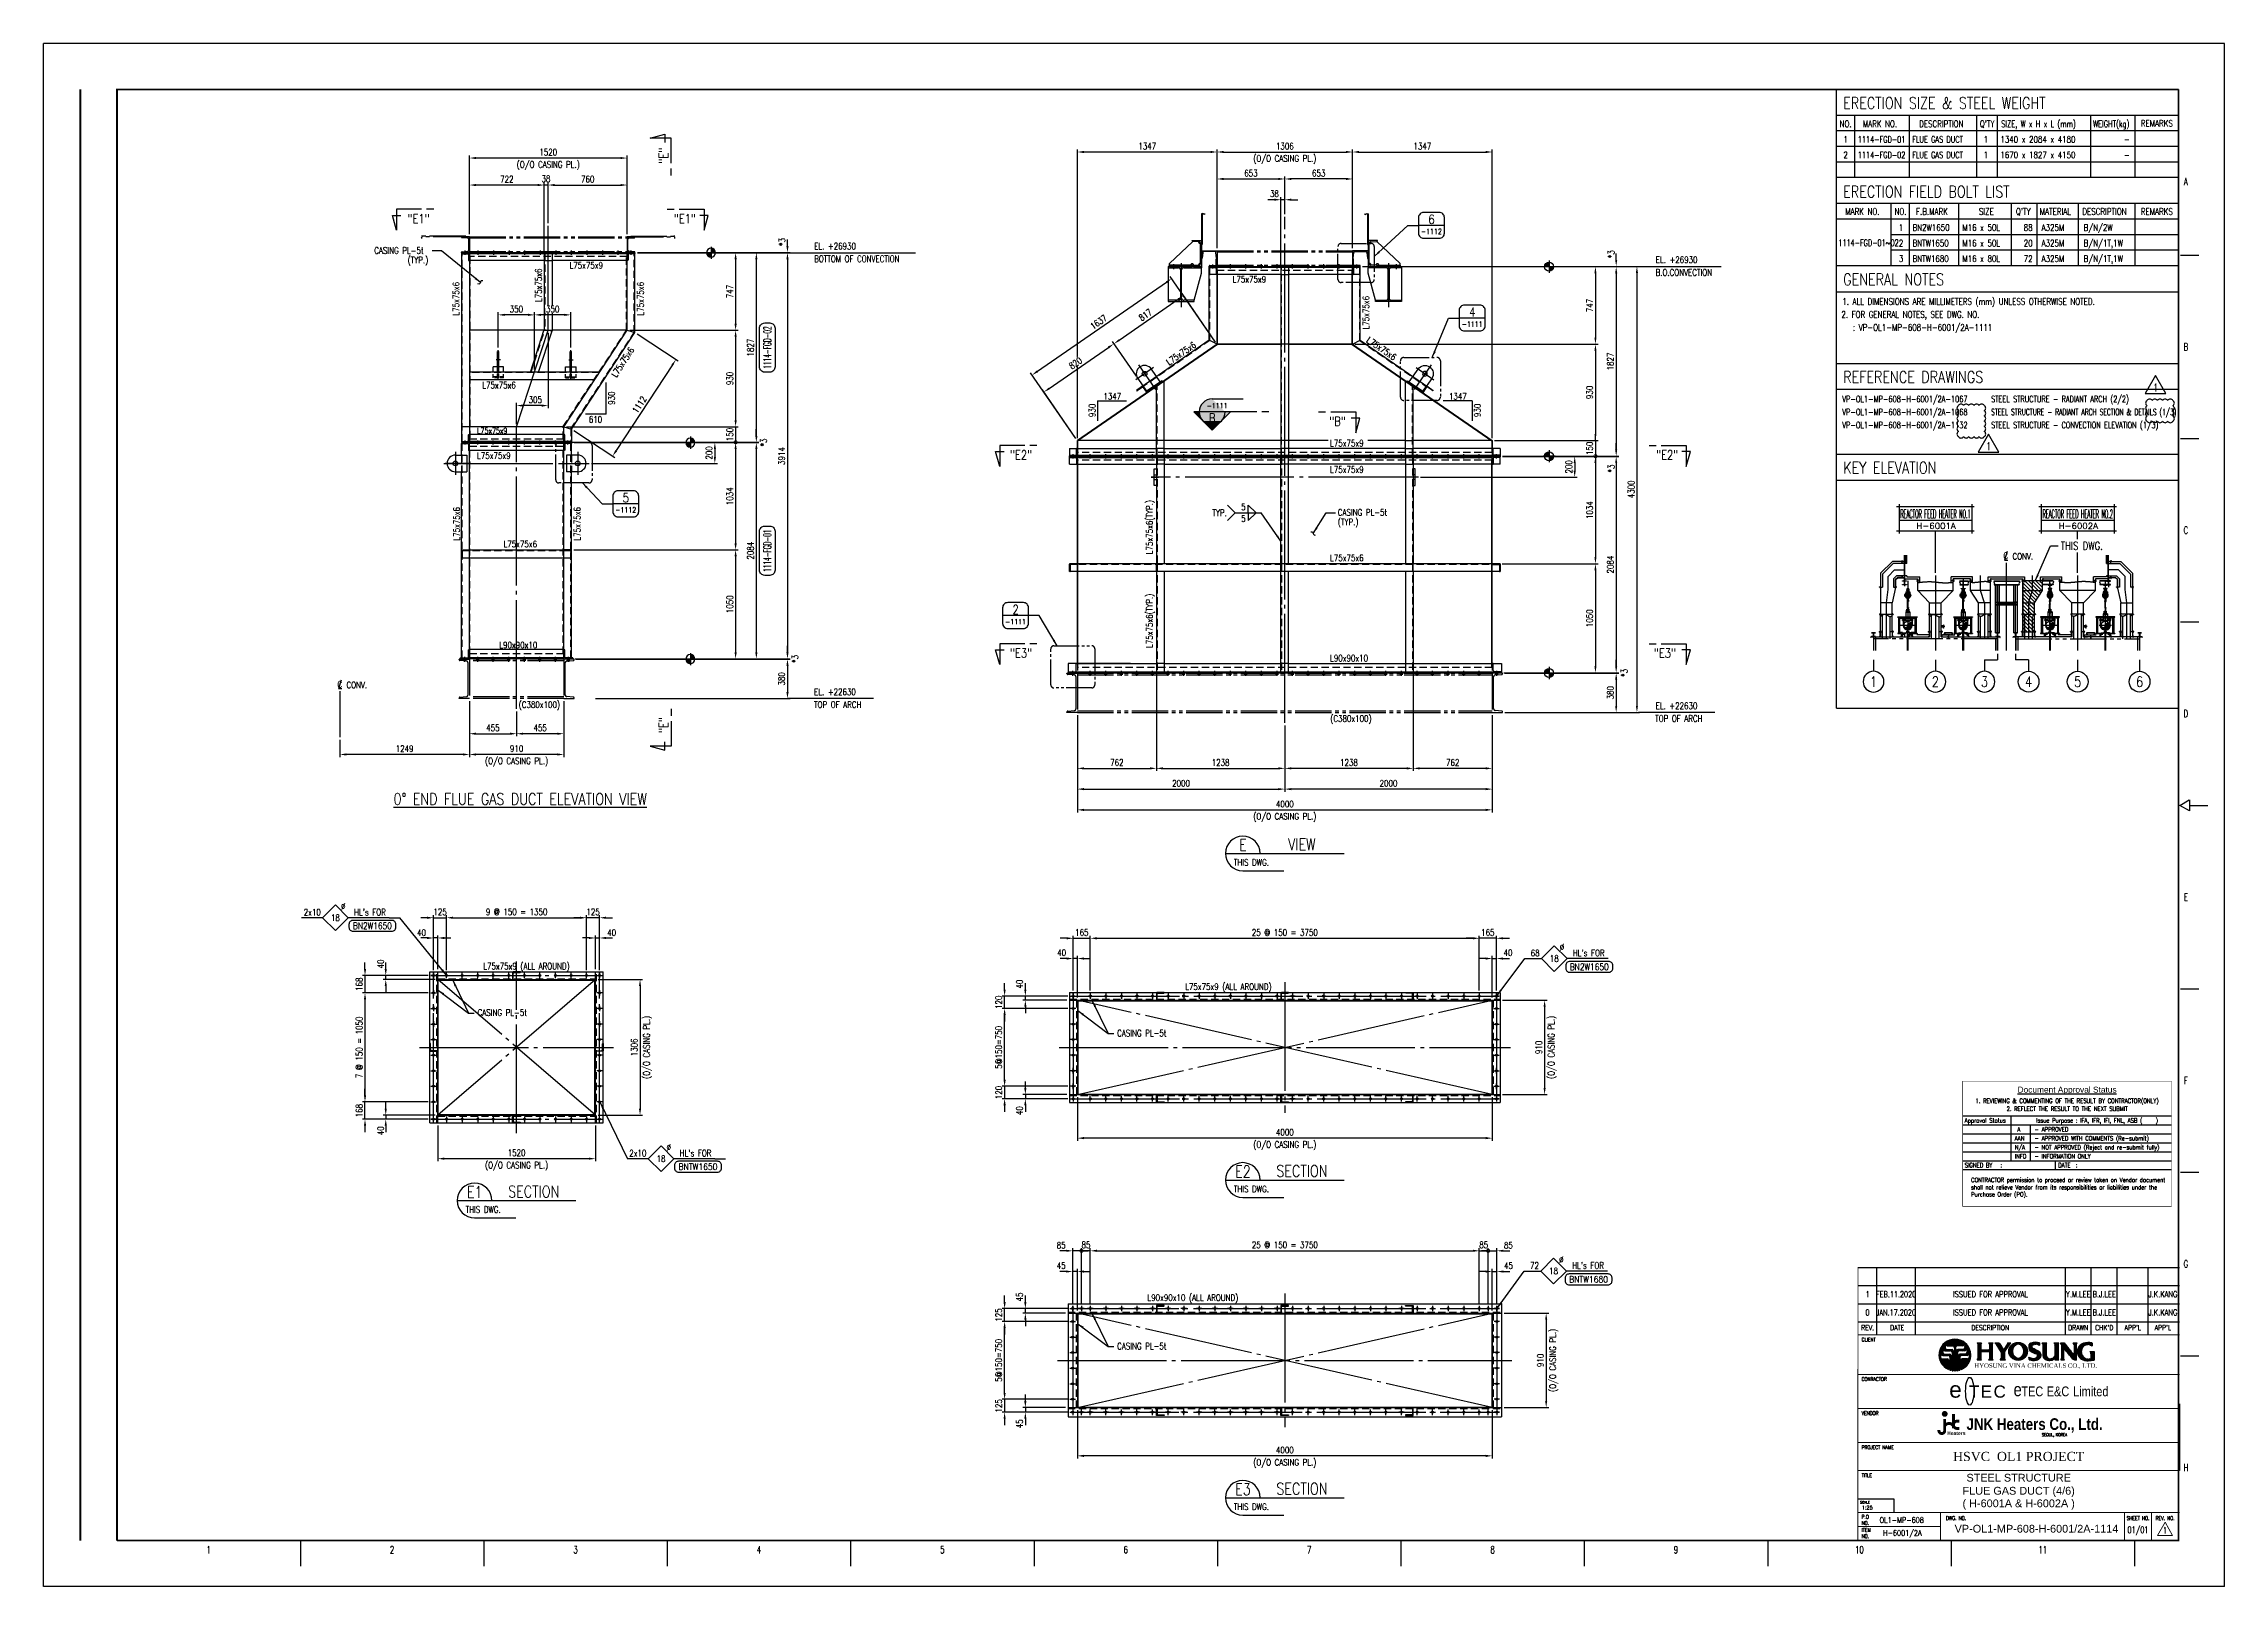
# Model space of a CAD drawing. Header units: millimetres. Extents: x 0 to 134087, y -49114 to 20834.
# Drawn here: x 91310 to 112335, y -48879 to -34008 of the extents above; entities that cross this region are included whole.
import ezdxf
from ezdxf.enums import TextEntityAlignment as Align

# ---------------------------------------------------------------- set-up
doc = ezdxf.new("R2010")
doc.units = ezdxf.units.MM
doc.header["$LTSCALE"] = 35
for name, pattern in [('CENTER', [7, 4, -1, 1, -1]), ('HIDDEN2', [0.1875, 0.125, -0.0625]), ('JNK-CENTER', [34, 30, -1.5, 1, -1.5]), ('JNK-HIDDEN', [3, 2, -1]), ('JNK-PHANTOM', [15, 10, -1, 1, -1, 1, -1]), ('PH2', [15, 10, -1, 1, -1, 1, -1]), ('PHA', [30, 20, -2, 2, -2, 2, -2])]:
    doc.linetypes.add(name, pattern=pattern)
for name, color, linetype in [('9', 2, 'HIDDEN2'), ('BODER', 7, 'Continuous'), ('border', 130, 'Continuous'), ('C', 1, 'CENTER'), ('CEN-R', 1, 'JNK-CENTER'), ('CON-C', 4, 'Continuous'), ('CON-G', 3, 'Continuous'), ('CON-R', 1, 'Continuous'), ('CON-W', 7, 'Continuous'), ('CON-Y', 2, 'Continuous'), ('CONT-Y', 2, 'Continuous'), ('det', 2, 'PH2'), ('Dim-W', 7, 'Continuous'), ('FORM', 7, 'Continuous'), ('HID-Y', 2, 'JNK-HIDDEN'), ('LOGO-FRAME', 7, 'Continuous'), ('MIS-B', 5, 'Continuous'), ('PAN-W', 6, 'PHA'), ('PHA-M', 6, 'JNK-PHANTOM'), ('PHA-W', 7, 'JNK-PHANTOM'), ('REF-R', 2, 'JNK-PHANTOM'), ('REV-0A', 2, 'Continuous'), ('rev-1', 2, 'Continuous'), ('rev-B', 2, 'Continuous'), ('STL-OBJT', 7, 'Continuous'), ('TITLE', 7, 'Continuous'), ('TXT-C', 4, 'Continuous'), ('TXT-G', 3, 'Continuous'), ('TXT-Y', 2, 'Continuous'), ('TXTD-Y', 2, 'Continuous'), ('TXTN-G', 3, 'Continuous'), ('TXTT-C', 4, 'Continuous')]:
    doc.layers.add(name, color=color, linetype=linetype)
doc.layers.add('CONT-G', color=3, linetype='Continuous', lineweight=25)
doc.styles.add('Arial', font='arial.ttf', dxfattribs={"height": 0.2})
doc.styles.add('Logo', font='ARIALNB.TTF', dxfattribs={"width": 0.8})
doc.styles.add('ROMANS', font='ROMANS.shx', dxfattribs={"width": 0.8})
doc.styles.add('SIMPLEX', font='simplex.shx', dxfattribs={"width": 0.8})
doc.styles.get("Standard").update_dxf_attribs({"font": 'romans.shx', "width": 0.8, "bigfont": 'whgtxt.shx'})
doc.styles.add('time', font='times.ttf', dxfattribs={"height": 5})
doc.styles.add('USER1', font='swiss.ttf', dxfattribs={"width": 0.8, "height": 5})
doc.dimstyles.new('DIM25', dxfattribs={"dimscale": 25, "dimtxt": 2.5, "dimasz": 2.5, "dimexe": 1, "dimexo": 1, "dimgap": 1, "dimtad": 1, "dimdec": 1, "dimdsep": 46, "dimtxsty": 'SIMPLEX', "dimcen": 0, "dimclrt": 2, "dimazin": 2, "dimtfac": 1, "dimtdec": 1, "dimtix": 1, "dimtmove": 2, "dimatfit": 0, "dimfxl": 0.18, "dimtolj": 1, "dimtzin": 0, "dimarcsym": 0})

msp = doc.modelspace()

# ---------------------------------------------------------------- texts
at = {"color": 2, "lineweight": 0}
msp.add_text('1:25', height=34.50256, dxfattribs=at).set_placement((108891.811, -48136.8979), align=Align.CENTER)
at = {"layer": 'BODER', "color": 7, "style": 'ROMANS'}
for s, height, width, p in [('1', 57.5, 0.7, (108893.9882, -46063.7158)), ('FEB.11.2020', 57.5, 0.65, (109169.8426, -46063.7158)), ('Y.M.LEE', 57.5, 0.7, (110926.4633, -46063.7158)), ('B.J.LEE', 57.5, 0.7, (111176.4633, -46063.7158)), ('J.K.KANG', 57.5, 0.7, (111741.8325, -46063.7158)), ('0', 57.5, 0.7, (108893.9882, -46238.7158)), ('JAN.17.2020', 57.5, 0.65, (109169.8426, -46238.7158)), ('Y.M.LEE', 57.5, 0.7, (110926.4633, -46238.7158)), ('B.J.LEE', 57.5, 0.7, (111176.4633, -46238.7158)), ('J.K.KANG', 57.5, 0.7, (111741.8325, -46238.7158)), ('1', 62.5, 0.7, (111762.1952, -48339.0749))]:
    msp.add_text(s, height=height, dxfattribs=dict(at, width=width)).set_placement(p, align=Align.MIDDLE)
at = {"layer": 'BODER', "color": 7, "style": 'ROMANS', "width": 0.7}
for p in [(110079.7121, -46063.7158), (110079.7121, -46238.7158)]:
    msp.add_text('ISSUED FOR APPROVAL', height=57.5, dxfattribs=at).set_placement(p, align=Align.MIDDLE_CENTER)
at = {"layer": 'BODER', "color": 7, "style": 'Arial'}
for s, p in [('FLUE GAS DUCT (4/6)', (110351.4638, -47967.0878)), ('STEEL STRUCTURE', (110351.4638, -47831.8346)), ('( H-6001A & H-6002A )', (110351.4638, -48088.2889))]:
    msp.add_text(s, height=75, dxfattribs=at).set_placement(p, align=Align.MIDDLE)
msp.add_text('VP-OL1-MP-608-H-6001/2A-1114', height=75, dxfattribs=at).set_placement((110522.995, -48361.1619), align=Align.CENTER)
at = {"layer": 'CON-G', "style": 'SIMPLEX', "width": 0.8}
msp.add_text('THIS DWG.', height=75, dxfattribs=at).set_placement((110756.9422, -38886.6257))
at = {"layer": 'CON-Y', "style": 'SIMPLEX', "width": 0.8}
for s, height, p in [('EL. +26930', 62.5, (98738.4036, -35991.6814)), ('CASING PL-5t', 62.5, (94497.7742, -36033.9962)), ('(TYP.)', 62.5, (94819.2028, -36125.932)), ('BOTTOM OF CONVECTION', 62.5, (98738.3727, -36114.0044)), ('EL. +26930', 62.5, (106852.0682, -36122.5964)), ('L75x75x9', 62.5, (102773.382, -36310.9058)), ('B.O.CONVECTION', 62.5, (106851.2441, -36244.9194)), ('L75x75x9', 62.5, (103711.8835, -37890.9416)), ('L75x75x9', 62.5, (95488.9325, -38011.1397)), ('L75x75x9', 62.5, (103711.8835, -38145.0547)), ('L75x75x6', 62.5, (95743.7752, -38863.1154)), ('L90x90x10', 62.5, (95702.6736, -39836.9526)), ('L90x90x10', 62.5, (103711.8835, -39962.9416)), ('(C380x100)', 62.5, (95890.0666, -40411.7061)), ('TOP OF ARCH', 62.5, (98737.4412, -40411.0044)), ('EL. +22630', 62.5, (98737.4956, -40288.6814)), ('EL. +22630', 62.5, (106850.7333, -40422.5964)), ('(C380x100)', 62.5, (103714.1295, -40545.6211)), ('TOP OF ARCH', 62.5, (106846.552, -40544.9194)), ('CASING PL-5t', 62.5, (95493.5528, -43379.7471)), ('CASING PL-5t', 62.5, (101659.8046, -43577.7471)), ('L90x90x10 (ALL AROUND)', 62.5, (101951.335, -46128.2637)), ('CASING PL-5t', 62.5, (101659.8046, -46595.1636)), ('SEOUL, KOREA', 28.028, (110575.6428, -47431.2357))]:
    msp.add_text(s, height=height, dxfattribs=at).set_placement(p)
for s, rotation, p in [('L75x75x6', 90, (95316.7095, -36629.465)), ('L75x75x6', 90, (96111.7181, -36499.0064)), ('L75x75x6', 34.62209763, (102160.9375, -37111.5758)), ('L75x75x6', 325.37790237, (104058.035, -36881.5684)), ('L75x75x6(TYP.)', 90, (102002.1107, -38930.6697)), ('L75x75x6', 90, (95322.3692, -38799.1398)), ('L75x75x6(TYP.)', 90, (102002.1107, -39833.4378))]:
    msp.add_text(s, height=62.5, rotation=rotation, dxfattribs=at).set_placement(p)
for p in [(95964.7943, -42932.1899), (102731.8884, -43130.1899)]:
    msp.add_text('L75x75x9 (ALL AROUND)', height=62.5, dxfattribs=at).set_placement(p, align=Align.CENTER)
at = {"layer": 'TXT-C', "style": 'SIMPLEX', "width": 0.8}
for s, p in [('ERECTION SIZE & STEEL WEIGHT', (108659.6263, -34637.682)), ('ERECTION FIELD BOLT LIST', (108659.6263, -35491.0408)), ('GENERAL NOTES', (108659.6263, -36337.682)), ('REFERENCE DRAWINGS', (108659.6263, -37277.8884)), ('KEY ELEVATION', (108659.6263, -38152.7541))]:
    msp.add_text(s, height=112.5, dxfattribs=at).set_placement(p)
msp.add_text('%%U0%%D END FLUE GAS DUCT ELEVATION VIEW', height=112.5, dxfattribs=at).set_placement((95904.567, -41345.482), align=Align.CENTER)
at = {"layer": 'TXT-G', "style": 'SIMPLEX', "width": 0.8}
for s, p in [('NO.', (108682.4668, -34812.682)), ("Q'TY", (110047.3478, -34812.682)), ('REMARKS', (111683.5246, -34807.8786)), ('REMARKS', (111683.5246, -35657.8786))]:
    msp.add_text(s, height=62.5, dxfattribs=at).set_placement(p, align=Align.CENTER)
at = {"layer": 'TXT-G', "style": 'SIMPLEX'}
for s, width, p in [('MARK NO.', 0.8, (108848.633, -34812.682)), ('DESCRIPTION', 0.8, (109391.9595, -34812.682)), ('SIZE, W x H x L (mm)', 0.75, (110183.251, -34812.682)), ('WEIGHT(kg)', 0.75, (111069.342, -34812.682)), ('MARK NO.', 0.8, (108679.8745, -35657.8786)), ('NO.', 0.8, (109153.968, -35657.8786)), ('F.B.MARK', 0.8, (109362.1662, -35657.8786)), ('SIZE', 0.8, (109968.6544, -35657.8786)), ("Q'TY", 0.8, (110325.091, -35657.8786)), ('MATERIAL', 0.8, (110554.4907, -35657.8786)), ('DESCRIPTION', 0.8, (110966.164, -35657.8786))]:
    msp.add_text(s, height=62.5, dxfattribs=dict(at, width=width)).set_placement(p)
at = {"layer": 'TXT-Y', "style": 'SIMPLEX', "width": 0.8}
for s, p in [('1', (108682.4668, -34962.682)), ('2', (108682.4668, -35112.682))]:
    msp.add_text(s, height=62.5, dxfattribs=at).set_placement(p, align=Align.CENTER)
at = {"layer": 'TXT-Y', "style": 'SIMPLEX'}
for s, width, p in [('1114-FGD-01', 0.7, (108799.9668, -34962.682)), ('FLUE GAS DUCT', 0.7, (109324.9668, -34962.682)), ('1340 x 2084 x 4180', 0.8, (110174.9668, -34962.682)), ('1114-FGD-02', 0.7, (108799.9668, -35112.682)), ('FLUE GAS DUCT', 0.7, (109324.9668, -35112.682)), ('1670 x 1827 x 4150', 0.8, (110174.9668, -35112.682)), ('B/N/2W', 0.8, (110977.0447, -35812.682)), ('1114-FGD-01~02', 0.6, (108613.1847, -35959.7833)), ('2', 0.8, (109195.9753, -35962.682)), ('1', 0.8, (109195.9753, -35812.682)), ('BN2W1650', 0.8, (109327.7173, -35812.682)), ('BNTW1650', 0.8, (109327.7173, -35962.682)), ('M16 x 50L', 0.8, (109808.4736, -35812.682)), ('M16 x 50L', 0.8, (109808.4736, -35962.682)), ('A325M', 0.8, (110572.868, -35812.682)), ('A325M', 0.8, (110572.868, -35962.682)), ('B/N/1T,1W', 0.8, (110977.0447, -35962.682)), ('3', 0.8, (109195.9753, -36112.682)), ('BNTW1680', 0.8, (109327.7173, -36112.682)), ('M16 x 80L', 0.8, (109808.4736, -36112.682)), ('A325M', 0.8, (110572.868, -36112.682)), ('B/N/1T,1W', 0.8, (110977.0447, -36112.682)), ('1. ALL DIMENSIONS ARE MILLIMETERS (mm) UNLESS OTHERWISE NOTED.', 0.8, (108651.2168, -36525.182)), ('2. FOR GENERAL NOTES, SEE DWG. NO.', 0.8, (108641.6727, -36650.182)), ('   : VP-OL1-MP-608-H-6001/2A-1111', 0.8, (108641.6727, -36775.182)), ('VP-OL1-MP-608-H-6001/2A-1067', 0.75, (108651.2168, -37465.3884)), ('STEEL STRUCTURE - RADIANT ARCH (2/2)', 0.7, (110085.742, -37465.3884)), ('VP-OL1-MP-608-H-6001/2A-1068', 0.75, (108651.2168, -37590.3884)), ('STEEL STRUCTURE - RADIANT ARCH SECTION & DETAILS (1/3)', 0.55, (110085.742, -37590.3884)), ('VP-OL1-MP-608-H-6001/2A-1132', 0.75, (108651.2168, -37716.2766)), ('STEEL STRUCTURE - CONVECTION ELEVATION (1/3)', 0.7, (110085.742, -37716.2766)), ('5', 0.8, (102855.1168, -38506.1827)), ('5', 0.8, (102855.1168, -38618.6827))]:
    msp.add_text(s, height=62.5, dxfattribs=dict(at, width=width)).set_placement(p)
at = {"layer": 'TXT-Y', "style": 'SIMPLEX', "width": 0.8}
for s, p in [('1', (110056.3709, -34962.682)), ('1', (110056.3709, -35112.682)), ('-', (111422.3496, -34962.682)), ('-', (111422.3496, -35112.682)), ('88', (110485.6913, -35812.682)), ('20', (110485.6913, -35962.682)), ('72', (110485.6913, -36112.682))]:
    msp.add_text(s, height=62.5, dxfattribs=at).set_placement(p, align=Align.RIGHT)
msp.add_text('TYP.', height=62.5, dxfattribs=at).set_placement((102577.9105, -38530.6827), align=Align.MIDDLE_LEFT)

# ---------------------------------------------------------------- blocks, each defined once
blk = doc.blocks.new('A$C05B03637')
at = {"layer": 'HID-Y'}
for p, q in [((0, 75), (0, 0)), ((75, 75), (0, 75)), ((6, 4), (6, 60)), ((14, 69), (71, 69)), ((75, 73), (75, 75)), ((0, 0), (2, 0))]:
    blk.add_line(p, q, dxfattribs=at)
for centre, radius, start, end in [((2, 4), 4, 270, 0), ((14, 60), 8.5, 90, 180), ((71, 73), 4, 270, 0)]:
    blk.add_arc(centre, radius, start, end, dxfattribs=at)
blk = doc.blocks.new('TITLE')
at = {"color": 7}
for p, q in [((841, 594.85), (0, 594.85)), ((0, 0), (0, 594.85)), ((841, 0), (841, 594.85)), ((824.02, 513.34), (831.1, 513.34)), ((824.02, 442.6), (831.1, 442.6)), ((824.02, 371.87), (831.1, 371.87)), ((823.88, 301.14), (827.42, 303.26)), ((827.56, 303.26), (827.56, 299.02)), ((827.56, 299.02), (823.88, 301.14)), ((827.56, 301.14), (834.63, 301.14)), ((824.02, 230.41), (831.1, 230.41)), ((824.02, 159.68), (831.1, 159.68)), ((824.02, 88.95), (831.1, 88.95)), ((823.67, 70.34), (823.67, 44.64)), ((99.02, 17.68), (99.02, 7.78)), ((169.76, 17.68), (169.76, 7.78)), ((240.49, 17.68), (240.49, 7.78)), ((311.22, 17.68), (311.22, 7.78)), ((381.95, 17.68), (381.95, 7.78)), ((452.68, 17.68), (452.68, 7.78)), ((523.41, 17.68), (523.41, 7.78)), ((594.15, 17.68), (594.15, 7.78)), ((664.88, 17.68), (664.88, 7.78)), ((735.61, 17.68), (735.61, 7.78)), ((806.34, 17.68), (806.34, 7.78)), ((841, 0), (0, 0))]:
    blk.add_line(p, q, dxfattribs=at)
at = {"color": 5}
for p, q in [((731.11, 90.5), (733.27, 92.66)), ((731.12, 90.55), (733.27, 92.7)), ((731.13, 90.6), (733.27, 92.74)), ((731.14, 90.65), (733.27, 92.78)), ((731.16, 90.7), (733.27, 92.81)), ((731.17, 90.75), (733.27, 92.85)), ((731.18, 90.8), (733.27, 92.89)), ((731.2, 90.86), (733.27, 92.93)), ((731.22, 90.91), (733.27, 92.97)), ((731.23, 90.97), (733.27, 93.01)), ((731.25, 91.02), (733.27, 93.04)), ((731.27, 91.08), (733.27, 93.08)), ((731.29, 91.13), (733.27, 93.12)), ((731.31, 91.19), (733.27, 93.16)), ((731.33, 91.25), (733.27, 93.2)), ((731.35, 91.31), (733.27, 93.23)), ((731.37, 91.37), (733.27, 93.27)), ((731.4, 91.44), (733.27, 93.31)), ((731.42, 91.5), (733.27, 93.35)), ((731.45, 91.57), (733.27, 93.39)), ((731.48, 91.63), (733.27, 93.43)), ((731.51, 91.7), (733.27, 93.46)), ((731.54, 91.77), (733.27, 93.5)), ((731.58, 91.85), (733.27, 93.54)), ((731.61, 91.92), (733.27, 93.58)), ((731.65, 92), (734.26, 94.6)), ((731.7, 92.08), (734.18, 94.56)), ((731.74, 92.17), (734.09, 94.51)), ((731.79, 92.25), (734, 94.46)), ((731.85, 92.35), (733.91, 94.41)), ((731.91, 92.45), (733.81, 94.34)), ((731.98, 92.56), (733.7, 94.27)), ((732.06, 92.68), (733.58, 94.19)), ((732.16, 92.81), (733.44, 94.09)), ((732.29, 92.98), (733.28, 93.97)), ((732.4, 91.75), (733.27, 92.62)), ((732.44, 91.75), (733.27, 92.58)), ((732.47, 91.75), (733.27, 92.55)), ((732.48, 93.21), (733.05, 93.78)), ((733.28, 93.58), (734.33, 94.64)), ((733.31, 93.58), (734.41, 94.68)), ((733.35, 93.58), (734.48, 94.71)), ((733.39, 93.58), (734.55, 94.75)), ((733.43, 93.58), (734.62, 94.78)), ((733.47, 93.58), (734.69, 94.81)), ((733.5, 93.58), (734.76, 94.83)), ((733.54, 93.58), (734.82, 94.86)), ((733.58, 93.58), (734.88, 94.88)), ((733.62, 93.58), (734.94, 94.91)), ((733.66, 93.58), (735, 94.93)), ((733.7, 93.09), (735.76, 95.15)), ((733.7, 93.13), (735.71, 95.14)), ((733.7, 93.17), (735.66, 95.12)), ((733.7, 93.21), (735.61, 95.11)), ((733.7, 93.25), (735.56, 95.1)), ((733.7, 93.28), (735.5, 95.09)), ((733.7, 93.32), (735.45, 95.07)), ((733.7, 93.36), (735.4, 95.06)), ((733.7, 93.4), (735.35, 95.04)), ((733.7, 93.44), (735.29, 95.03)), ((733.7, 93.47), (735.24, 95.01)), ((733.7, 93.51), (735.18, 94.99)), ((733.7, 93.55), (735.12, 94.97)), ((733.7, 93.58), (735.06, 94.95)), ((733.71, 93.03), (735.85, 95.17)), ((733.71, 93.06), (735.81, 95.16)), ((733.72, 93), (735.9, 95.18)), ((733.73, 92.97), (735.95, 95.19)), ((733.74, 92.94), (736, 95.2)), ((733.75, 92.92), (736.04, 95.2)), ((733.77, 92.89), (736.09, 95.21)), ((733.78, 92.87), (736.13, 95.22)), ((733.8, 92.85), (736.18, 95.23)), ((733.82, 92.83), (736.22, 95.23)), ((733.84, 92.81), (736.27, 95.24)), ((733.86, 92.79), (736.31, 95.24)), ((733.88, 92.78), (736.36, 95.25)), ((733.91, 92.76), (736.4, 95.25)), ((733.93, 92.75), (736.44, 95.26)), ((733.96, 92.74), (736.48, 95.26)), ((733.99, 92.73), (736.53, 95.27)), ((734.02, 92.72), (736.57, 95.27)), ((734.05, 92.71), (736.61, 95.27)), ((734.08, 92.71), (736.65, 95.28)), ((734.12, 92.71), (736.69, 95.28)), ((734.16, 92.71), (736.73, 95.28)), ((734.2, 92.71), (736.77, 95.28)), ((734.23, 92.71), (736.81, 95.29)), ((734.27, 92.71), (736.85, 95.29)), ((734.31, 92.71), (736.89, 95.29)), ((734.35, 92.71), (736.93, 95.29)), ((734.39, 92.71), (736.97, 95.29)), ((734.43, 92.71), (737.01, 95.29)), ((734.46, 92.71), (737.05, 95.29)), ((734.5, 92.71), (737.09, 95.29)), ((734.54, 92.71), (737.12, 95.29)), ((734.58, 92.71), (737.16, 95.29)), ((734.62, 92.71), (737.2, 95.29)), ((734.65, 92.71), (737.24, 95.29)), ((734.69, 92.71), (737.27, 95.29)), ((734.73, 92.71), (737.31, 95.29)), ((734.77, 92.71), (737.35, 95.29)), ((734.81, 92.71), (737.38, 95.28)), ((734.85, 92.71), (737.42, 95.28)), ((734.88, 92.71), (737.46, 95.28)), ((734.92, 92.71), (737.49, 95.28)), ((734.96, 92.71), (737.53, 95.28)), ((735, 92.71), (737.56, 95.27)), ((735.04, 92.71), (737.6, 95.27)), ((735.07, 92.71), (737.63, 95.27)), ((735.11, 92.71), (737.67, 95.26)), ((735.15, 92.71), (737.7, 95.26)), ((735.19, 92.71), (737.74, 95.26)), ((735.23, 92.71), (737.77, 95.25)), ((735.27, 92.71), (737.81, 95.25)), ((735.3, 92.71), (737.84, 95.24)), ((735.34, 92.71), (737.87, 95.24)), ((735.38, 92.71), (737.91, 95.24)), ((735.42, 92.71), (737.94, 95.23)), ((735.46, 92.71), (737.97, 95.23)), ((735.5, 92.71), (738.01, 95.22)), ((735.53, 92.71), (738.04, 95.22)), ((735.57, 92.71), (738.07, 95.21)), ((735.61, 92.71), (738.11, 95.2)), ((735.65, 92.71), (738.14, 95.2)), ((735.69, 92.71), (738.17, 95.19)), ((735.72, 92.71), (738.2, 95.19)), ((735.76, 92.71), (738.24, 95.18)), ((735.8, 92.71), (738.27, 95.17)), ((735.84, 92.71), (738.3, 95.17)), ((735.88, 92.71), (738.33, 95.16)), ((735.92, 92.71), (738.36, 95.16)), ((735.95, 92.71), (738.39, 95.15)), ((735.99, 92.71), (738.43, 95.14)), ((736.03, 92.71), (738.46, 95.13)), ((736.07, 92.71), (738.49, 95.13)), ((736.11, 92.71), (738.52, 95.12)), ((736.14, 92.71), (738.55, 95.11)), ((736.18, 92.71), (738.58, 95.1)), ((736.22, 92.71), (738.61, 95.1)), ((736.26, 92.71), (738.64, 95.09)), ((736.29, 92.7), (738.67, 95.08)), ((736.33, 92.7), (738.7, 95.07)), ((736.36, 92.69), (738.73, 95.06)), ((736.39, 92.69), (738.76, 95.06)), ((736.42, 92.68), (738.79, 95.05)), ((736.45, 92.67), (738.82, 95.04)), ((736.48, 92.66), (738.85, 95.03)), ((736.5, 92.65), (738.88, 95.02)), ((736.53, 92.63), (738.91, 95.01)), ((736.55, 92.62), (738.94, 95)), ((736.58, 92.6), (738.96, 94.99)), ((736.6, 92.59), (738.99, 94.98)), ((736.62, 92.57), (739.02, 94.97)), ((736.64, 92.56), (739.05, 94.96)), ((736.66, 92.54), (739.08, 94.95)), ((736.68, 92.52), (739.11, 94.94)), ((736.7, 92.5), (739.14, 94.93)), ((736.72, 92.48), (739.16, 94.92)), ((736.74, 92.46), (739.19, 94.91)), ((736.76, 92.44), (739.22, 94.9)), ((736.77, 92.42), (739.25, 94.89)), ((736.79, 92.4), (739.27, 94.88)), ((736.8, 92.37), (739.3, 94.87)), ((736.82, 92.35), (739.33, 94.86)), ((736.83, 92.32), (739.36, 94.85)), ((736.84, 92.3), (739.38, 94.84)), ((736.85, 92.27), (739.41, 94.83)), ((736.86, 92.24), (739.44, 94.82)), ((736.87, 92.21), (739.47, 94.81)), ((736.88, 92.18), (739.49, 94.79)), ((736.88, 92.15), (739.52, 94.78)), ((736.89, 92.12), (739.55, 94.77)), ((736.89, 92.08), (739.57, 94.76)), ((736.9, 92.05), (739.6, 94.75)), ((736.9, 92.01), (739.62, 94.74)), ((736.9, 91.97), (739.65, 94.72)), ((737.55, 92.59), (739.68, 94.71)), ((737.64, 92.64), (739.7, 94.7)), ((737.71, 92.67), (739.73, 94.69)), ((737.76, 92.69), (739.75, 94.67)), ((737.81, 92.7), (739.78, 94.66)), ((737.86, 92.7), (739.81, 94.65)), ((737.9, 92.71), (739.83, 94.64)), ((737.94, 92.71), (739.86, 94.62)), ((737.98, 92.71), (739.88, 94.61)), ((738.02, 92.71), (739.91, 94.6)), ((738.05, 92.71), (739.93, 94.58)), ((738.09, 92.71), (739.96, 94.57)), ((738.13, 92.71), (739.98, 94.56)), ((738.17, 92.71), (740.01, 94.54)), ((738.21, 92.71), (740.03, 94.53)), ((738.25, 92.71), (740.06, 94.52)), ((738.28, 92.71), (740.08, 94.5)), ((738.32, 92.71), (740.1, 94.49)), ((738.36, 92.71), (740.13, 94.48)), ((738.4, 92.71), (740.15, 94.46)), ((738.44, 92.71), (740.18, 94.45)), ((738.47, 92.71), (740.2, 94.43)), ((738.51, 92.71), (740.22, 94.42)), ((738.55, 92.71), (740.25, 94.41)), ((738.59, 92.71), (740.27, 94.39)), ((738.63, 92.71), (740.3, 94.38)), ((738.67, 92.71), (740.32, 94.36)), ((738.7, 92.71), (740.34, 94.35)), ((738.74, 92.71), (740.37, 94.33)), ((738.78, 92.71), (740.39, 94.32)), ((738.82, 92.71), (740.41, 94.3)), ((738.86, 92.71), (740.44, 94.29)), ((738.9, 92.71), (740.46, 94.27)), ((738.93, 92.71), (740.48, 94.26)), ((738.97, 92.71), (740.5, 94.24)), ((739.01, 92.71), (740.53, 94.23)), ((739.05, 92.71), (740.55, 94.21)), ((739.09, 92.71), (740.57, 94.19)), ((739.12, 92.71), (740.59, 94.18)), ((739.16, 92.71), (740.62, 94.16)), ((739.2, 92.71), (740.64, 94.15)), ((739.24, 92.71), (740.66, 94.13)), ((739.28, 92.71), (740.68, 94.11)), ((739.32, 92.71), (740.71, 94.1)), ((739.35, 92.71), (740.73, 94.08)), ((739.39, 92.71), (740.75, 94.07)), ((739.43, 92.71), (740.77, 94.05)), ((739.47, 92.71), (740.79, 94.03)), ((739.51, 92.71), (740.81, 94.02)), ((739.54, 92.71), (740.84, 94)), ((739.58, 92.71), (740.45, 93.58)), ((739.62, 92.71), (740.45, 93.54)), ((739.66, 92.71), (740.45, 93.5)), ((739.7, 92.71), (740.45, 93.46)), ((739.74, 92.71), (740.45, 93.43)), ((739.77, 92.71), (740.45, 93.39)), ((739.81, 92.71), (740.45, 93.35)), ((739.85, 92.71), (740.45, 93.31)), ((739.89, 92.71), (740.45, 93.27)), ((739.93, 92.71), (740.45, 93.23)), ((739.96, 92.71), (740.45, 93.2)), ((740, 92.71), (740.45, 93.16)), ((740, 90.88), (741.97, 92.84)), ((740.04, 92.71), (740.45, 93.12)), ((740.04, 90.88), (741.99, 92.82)), ((740.08, 92.71), (740.45, 93.08)), ((740.08, 90.88), (742, 92.8)), ((740.12, 90.88), (742.02, 92.78)), ((740.13, 92.72), (740.44, 93.04)), ((740.16, 90.88), (742.04, 92.75)), ((740.18, 92.73), (740.43, 92.98)), ((740.2, 90.88), (742.05, 92.73)), ((740.23, 90.88), (742.07, 92.71)), ((740.25, 92.76), (740.4, 92.91)), ((740.27, 90.88), (742.08, 92.69)), ((740.31, 90.88), (742.1, 92.66)), ((740.35, 90.88), (742.11, 92.64)), ((740.39, 90.88), (742.13, 92.62)), ((740.42, 90.88), (742.15, 92.6)), ((740.46, 93.58), (740.86, 93.98)), ((740.5, 93.58), (740.88, 93.97)), ((740.53, 93.58), (740.9, 93.95)), ((740.57, 93.58), (740.92, 93.93)), ((740.61, 93.58), (740.94, 93.91)), ((740.65, 93.58), (740.96, 93.9)), ((740.69, 93.58), (740.98, 93.88)), ((740.72, 93.58), (741.01, 93.86)), ((740.76, 93.58), (741.03, 93.85)), ((740.78, 91.69), (741.95, 92.86)), ((740.8, 93.58), (741.05, 93.83)), ((740.83, 91.77), (741.94, 92.89)), ((740.84, 93.58), (741.07, 93.81)), ((740.85, 91.84), (741.92, 92.91)), ((740.87, 91.94), (741.89, 92.95)), ((740.87, 91.89), (741.9, 92.93)), ((740.88, 93.58), (741.09, 93.79)), ((740.88, 93.55), (741.11, 93.77)), ((740.88, 93.51), (741.13, 93.76)), ((740.88, 93.47), (741.15, 93.74)), ((740.88, 93.44), (741.17, 93.72)), ((740.88, 93.4), (741.19, 93.7)), ((740.88, 93.36), (741.21, 93.68)), ((740.88, 93.32), (741.23, 93.67)), ((740.88, 93.28), (741.25, 93.65)), ((740.88, 93.24), (741.27, 93.63)), ((740.88, 93.21), (741.29, 93.61)), ((740.88, 93.17), (741.31, 93.59)), ((740.88, 93.13), (741.33, 93.57)), ((740.88, 93.09), (741.35, 93.55)), ((740.88, 93.05), (741.37, 93.54)), ((740.88, 93.02), (741.38, 93.52)), ((740.88, 92.98), (741.4, 93.5)), ((740.88, 92.94), (741.42, 93.48)), ((740.88, 92.9), (741.44, 93.46)), ((740.88, 92.86), (741.46, 93.44)), ((740.88, 92.82), (741.48, 93.42)), ((740.88, 92.79), (741.5, 93.4)), ((740.88, 92.75), (741.52, 93.38)), ((740.88, 92.71), (741.54, 93.36)), ((740.88, 92.67), (741.55, 93.34)), ((740.88, 92.63), (741.57, 93.32)), ((740.88, 92.6), (741.59, 93.3)), ((740.88, 92.56), (741.61, 93.28)), ((740.88, 92.52), (741.63, 93.26)), ((740.88, 92.48), (741.64, 93.24)), ((740.88, 92.44), (741.66, 93.22)), ((740.88, 92.4), (741.68, 93.2)), ((740.88, 92.37), (741.7, 93.18)), ((740.88, 92.33), (741.72, 93.16)), ((740.88, 92.29), (741.73, 93.14)), ((740.88, 92.25), (741.75, 93.12)), ((740.88, 92.21), (741.77, 93.1)), ((740.88, 92.18), (741.79, 93.08)), ((740.88, 92.14), (741.8, 93.06)), ((740.88, 92.1), (741.82, 93.04)), ((740.88, 92.06), (741.84, 93.01)), ((740.88, 92.02), (741.85, 92.99)), ((740.88, 91.98), (741.87, 92.97)), ((741.34, 91.75), (742.16, 92.57)), ((741.38, 91.75), (742.18, 92.55)), ((741.41, 91.75), (742.19, 92.53)), ((745.66, 93.89), (745.7, 93.93)), ((745.7, 93.83), (745.8, 93.93)), ((745.74, 93.77), (745.89, 93.93)), ((745.77, 93.72), (745.99, 93.93)), ((745.81, 93.66), (746.08, 93.93)), ((745.85, 93.6), (746.18, 93.93)), ((745.89, 93.54), (746.27, 93.93)), ((745.92, 93.49), (746.36, 93.93)), ((745.93, 93.3), (746.55, 93.93)), ((745.93, 93.21), (746.65, 93.93)), ((745.93, 93.11), (746.74, 93.93)), ((745.93, 93.02), (746.84, 93.93)), ((745.93, 92.92), (746.93, 93.93)), ((745.93, 92.83), (747.03, 93.93)), ((745.93, 92.73), (747.12, 93.93)), ((745.93, 92.64), (747.22, 93.93)), ((745.93, 92.54), (747.31, 93.93)), ((745.93, 93.4), (746.46, 93.93)), ((745.93, 92.45), (747.3, 93.82)), ((745.93, 92.35), (747.12, 93.55)), ((745.93, 92.26), (747.08, 93.41)), ((745.93, 92.16), (747.08, 93.31)), ((745.93, 92.07), (747.08, 93.22)), ((745.93, 91.97), (747.08, 93.12)), ((745.93, 91.88), (747.08, 93.03)), ((745.93, 91.78), (747.08, 92.93)), ((745.93, 91.69), (747.08, 92.84)), ((745.93, 91.6), (747.08, 92.74)), ((745.93, 91.5), (747.08, 92.65)), ((745.93, 91.41), (747.08, 92.55)), ((750.06, 93.93), (750.06, 93.93)), ((750.1, 93.87), (750.16, 93.93)), ((750.14, 93.81), (750.25, 93.93)), ((750.18, 93.75), (750.35, 93.93)), ((750.21, 93.7), (750.44, 93.93)), ((750.25, 93.64), (750.54, 93.93)), ((750.29, 93.58), (750.63, 93.93)), ((750.33, 93.53), (750.73, 93.93)), ((750.36, 93.46), (750.82, 93.93)), ((750.36, 93.37), (750.92, 93.93)), ((750.36, 93.27), (751.01, 93.93)), ((750.36, 93.18), (751.11, 93.93)), ((750.36, 93.08), (751.2, 93.93)), ((750.36, 92.99), (751.3, 93.93)), ((750.36, 92.89), (751.39, 93.93)), ((750.36, 92.8), (751.48, 93.93)), ((750.36, 92.7), (751.58, 93.93)), ((750.36, 92.61), (751.67, 93.93)), ((750.36, 92.51), (751.77, 93.93)), ((750.36, 92.42), (751.67, 93.74)), ((750.36, 92.32), (751.5, 93.47)), ((750.36, 92.23), (751.5, 93.38)), ((750.36, 92.13), (751.5, 93.28)), ((750.36, 92.04), (751.5, 93.19)), ((750.36, 91.94), (751.5, 93.09)), ((750.36, 91.85), (751.5, 93)), ((750.36, 91.76), (751.5, 92.9)), ((750.36, 91.66), (751.5, 92.81)), ((750.36, 91.57), (751.5, 92.71)), ((750.36, 91.47), (751.5, 92.62)), ((750.36, 91.38), (751.5, 92.52)), ((752.5, 93.9), (752.53, 93.93)), ((752.55, 93.85), (752.62, 93.93)), ((752.6, 93.8), (752.72, 93.93)), ((752.64, 93.76), (752.81, 93.93)), ((752.69, 93.71), (752.91, 93.93)), ((752.74, 93.66), (753, 93.93)), ((752.78, 93.61), (753.1, 93.93)), ((752.83, 93.56), (753.19, 93.93)), ((752.88, 93.52), (753.29, 93.93)), ((752.92, 93.46), (753.38, 93.93)), ((752.95, 93.4), (753.48, 93.93)), ((752.99, 93.34), (753.57, 93.93)), ((753.02, 93.28), (753.67, 93.93)), ((753.06, 93.22), (753.76, 93.93)), ((753.09, 93.17), (753.86, 93.93)), ((753.13, 93.11), (753.95, 93.93)), ((753.16, 93.05), (754.05, 93.93)), ((753.2, 92.99), (754.11, 93.9)), ((753.24, 92.93), (754.15, 93.85)), ((753.27, 92.87), (754.2, 93.8)), ((753.31, 92.81), (754.25, 93.75)), ((753.34, 92.75), (754.29, 93.7)), ((753.38, 92.69), (754.34, 93.65)), ((753.41, 92.63), (754.39, 93.61)), ((753.45, 92.57), (754.43, 93.55)), ((753.48, 92.51), (754.46, 93.49)), ((753.52, 92.45), (754.5, 93.43)), ((753.56, 92.39), (754.54, 93.37)), ((753.59, 92.34), (754.57, 93.32)), ((753.63, 92.28), (754.61, 93.26)), ((753.66, 92.22), (754.64, 93.2)), ((753.7, 92.16), (754.68, 93.14)), ((753.73, 92.1), (754.71, 93.08)), ((753.77, 92.04), (754.75, 93.02)), ((753.8, 91.98), (754.78, 92.96)), ((753.84, 91.92), (754.82, 92.9)), ((753.88, 91.86), (754.86, 92.84)), ((753.91, 91.8), (754.89, 92.78)), ((753.95, 91.74), (754.93, 92.72)), ((753.98, 91.68), (754.96, 92.66)), ((754.02, 91.62), (755, 92.6)), ((754.05, 91.57), (755.03, 92.54)), ((754.87, 90.2), (758.6, 93.93)), ((754.9, 90.14), (758.53, 93.77)), ((754.9, 90.04), (758.33, 93.47)), ((754.9, 89.95), (758.13, 93.18)), ((754.9, 89.85), (757.94, 92.89)), ((754.9, 89.76), (757.74, 92.59)), ((755.99, 91.41), (758.5, 93.93)), ((756.19, 91.71), (758.41, 93.93)), ((756.4, 92.01), (758.31, 93.93)), ((756.6, 92.31), (758.22, 93.93)), ((756.81, 92.61), (758.12, 93.93)), ((757.01, 92.91), (758.03, 93.93)), ((757.21, 93.21), (757.93, 93.93)), ((757.41, 93.88), (757.46, 93.93)), ((757.41, 93.78), (757.55, 93.93)), ((757.41, 93.69), (757.65, 93.93)), ((757.41, 93.59), (757.74, 93.93)), ((757.41, 93.5), (757.84, 93.93)), ((757.86, 90.66), (761.24, 94.04)), ((757.86, 90.83), (761.06, 94.03)), ((757.86, 90.74), (761.15, 94.03)), ((757.86, 90.57), (760.08, 92.79)), ((757.87, 90.93), (760.96, 94.01)), ((757.88, 91.02), (760.86, 94)), ((757.89, 91.12), (760.75, 93.98)), ((757.91, 91.22), (760.65, 93.96)), ((757.93, 91.33), (760.54, 93.93)), ((757.96, 91.44), (760.42, 93.9)), ((757.99, 91.56), (760.3, 93.86)), ((758.03, 91.69), (760.17, 93.82)), ((758.08, 91.82), (760.03, 93.76)), ((758.15, 91.97), (759.88, 93.7)), ((758.23, 92.13), (759.71, 93.61)), ((758.33, 92.33), (759.51, 93.5)), ((758.51, 92.59), (759.25, 93.32)), ((760.32, 93.04), (761.33, 94.04)), ((760.62, 93.25), (761.42, 94.05)), ((760.79, 93.34), (761.5, 94.05)), ((760.93, 93.39), (761.59, 94.04)), ((761.06, 93.43), (761.67, 94.04)), ((761.17, 93.45), (761.75, 94.04)), ((761.27, 93.47), (761.83, 94.03)), ((761.36, 93.48), (761.9, 94.02)), ((761.45, 93.48), (761.98, 94.01)), ((761.53, 93.48), (762.05, 94)), ((761.61, 93.47), (762.13, 93.99)), ((761.69, 93.46), (762.2, 93.97)), ((761.76, 93.45), (762.27, 93.96)), ((761.83, 93.44), (762.34, 93.94)), ((761.9, 93.42), (762.41, 93.93)), ((761.97, 93.4), (762.47, 93.91)), ((762.03, 93.38), (762.54, 93.89)), ((762.09, 93.35), (762.61, 93.87)), ((762.15, 93.33), (762.67, 93.85)), ((762.21, 93.3), (762.73, 93.83)), ((762.26, 93.27), (762.8, 93.8)), ((762.32, 93.24), (762.86, 93.78)), ((762.37, 93.21), (762.92, 93.75)), ((762.42, 93.17), (762.98, 93.73)), ((762.47, 93.14), (763.04, 93.7)), ((762.52, 93.1), (763.09, 93.68)), ((762.57, 93.06), (763.15, 93.65)), ((762.61, 93.02), (763.21, 93.62)), ((762.66, 92.98), (763.26, 93.59)), ((762.7, 92.94), (763.32, 93.56)), ((762.74, 92.9), (763.37, 93.53)), ((762.79, 92.85), (763.43, 93.49)), ((762.83, 92.81), (763.48, 93.46)), ((762.87, 92.76), (763.53, 93.43)), ((762.9, 92.72), (763.58, 93.39)), ((762.94, 92.67), (763.63, 93.36)), ((762.98, 92.62), (763.68, 93.32)), ((763.01, 92.57), (763.73, 93.28)), ((763.05, 92.52), (763.78, 93.25)), ((763.08, 92.47), (763.82, 93.21)), ((763.11, 92.41), (763.87, 93.17)), ((763.14, 92.36), (763.92, 93.13)), ((763.17, 92.3), (763.96, 93.09)), ((763.2, 92.25), (764, 93.05)), ((763.23, 92.19), (764.05, 93.01)), ((763.26, 92.13), (764.09, 92.96)), ((763.29, 92.07), (764.13, 92.92)), ((763.31, 92.01), (764.17, 92.88)), ((763.34, 91.95), (764.21, 92.83)), ((763.36, 91.89), (764.25, 92.79)), ((763.38, 91.83), (764.29, 92.74)), ((763.4, 91.76), (764.33, 92.69)), ((763.42, 91.7), (764.37, 92.65)), ((763.44, 91.63), (764.41, 92.6)), ((763.46, 91.56), (764.44, 92.55)), ((765.56, 92.05), (767.57, 94.06)), ((765.56, 92.13), (767.47, 94.04)), ((765.56, 92.21), (767.37, 94.03)), ((765.56, 92.3), (767.27, 94.01)), ((765.56, 92.39), (767.16, 93.98)), ((765.56, 92.47), (767.05, 93.96)), ((765.56, 92.56), (766.94, 93.93)), ((765.56, 92.65), (766.82, 93.9)), ((765.57, 91.97), (767.67, 94.07)), ((765.58, 91.9), (767.76, 94.08)), ((765.58, 92.75), (766.7, 93.87)), ((765.59, 91.82), (767.86, 94.09)), ((765.6, 92.85), (766.57, 93.83)), ((765.61, 91.75), (767.95, 94.09)), ((765.63, 91.69), (768.04, 94.1)), ((765.64, 92.98), (766.44, 93.78)), ((765.65, 91.62), (768.13, 94.1)), ((765.67, 91.56), (766.93, 92.82)), ((765.69, 91.49), (766.87, 92.67)), ((765.71, 93.13), (766.29, 93.72)), ((765.72, 91.43), (766.85, 92.56)), ((765.88, 93.38), (766.04, 93.55)), ((767.29, 93.18), (768.21, 94.1)), ((767.46, 93.26), (768.3, 94.1)), ((767.59, 93.31), (768.38, 94.1)), ((767.69, 93.33), (768.47, 94.1)), ((767.79, 93.34), (768.55, 94.1)), ((767.89, 93.35), (768.63, 94.09)), ((767.98, 93.36), (768.71, 94.08)), ((768.07, 93.36), (768.79, 94.08)), ((768.16, 93.36), (768.87, 94.07)), ((768.25, 93.36), (768.94, 94.06)), ((768.33, 93.36), (769.02, 94.05)), ((768.41, 93.36), (769.09, 94.04)), ((768.49, 93.35), (769.17, 94.03)), ((768.57, 93.35), (769.24, 94.02)), ((768.65, 93.34), (769.31, 94)), ((768.72, 93.33), (769.38, 93.99)), ((768.8, 93.32), (769.45, 93.97)), ((768.87, 93.31), (769.52, 93.96)), ((768.94, 93.29), (769.59, 93.94)), ((769.01, 93.28), (769.66, 93.92)), ((769.07, 93.25), (769.69, 93.87)), ((769.13, 93.23), (769.69, 93.79)), ((769.19, 93.2), (769.69, 93.7)), ((769.25, 93.18), (769.69, 93.62)), ((769.31, 93.15), (769.69, 93.53)), ((769.37, 93.12), (769.69, 93.45)), ((769.43, 93.09), (769.69, 93.36)), ((769.48, 93.07), (769.69, 93.28)), ((769.54, 93.04), (769.69, 93.19)), ((769.6, 93.01), (769.69, 93.11)), ((769.66, 92.98), (769.69, 93.02)), ((770.73, 93.89), (770.77, 93.93)), ((770.77, 93.84), (770.86, 93.93)), ((770.8, 93.78), (770.94, 93.93)), ((770.83, 93.73), (771.03, 93.93)), ((770.86, 93.68), (771.11, 93.93)), ((770.89, 93.62), (771.2, 93.93)), ((770.92, 93.57), (771.28, 93.93)), ((770.95, 93.51), (771.37, 93.93)), ((770.99, 93.46), (771.45, 93.93)), ((770.99, 93.38), (771.54, 93.93)), ((770.99, 93.29), (771.62, 93.93)), ((770.99, 93.2), (771.71, 93.93)), ((770.99, 93.12), (771.79, 93.93)), ((770.99, 93.03), (771.88, 93.93)), ((770.99, 92.95), (771.97, 93.93)), ((770.99, 92.86), (772.05, 93.93)), ((770.99, 92.78), (772.14, 93.93)), ((770.99, 92.69), (772.22, 93.93)), ((770.99, 92.61), (772.31, 93.93)), ((770.99, 92.52), (772.39, 93.93)), ((770.99, 92.44), (772.48, 93.93)), ((770.99, 92.35), (772.52, 93.89)), ((770.99, 92.27), (772.4, 93.68)), ((770.99, 92.18), (772.29, 93.48)), ((770.99, 92.1), (772.27, 93.38)), ((770.99, 92.01), (772.27, 93.3)), ((770.99, 91.92), (772.27, 93.21)), ((770.99, 91.84), (772.27, 93.13)), ((770.99, 91.75), (772.27, 93.04)), ((770.99, 91.67), (772.27, 92.96)), ((770.99, 91.58), (772.27, 92.87)), ((770.99, 91.5), (772.27, 92.78)), ((770.99, 91.41), (772.27, 92.7)), ((770.99, 91.33), (772.27, 92.61)), ((770.99, 91.24), (772.27, 92.53)), ((775.29, 93.93), (775.29, 93.93)), ((775.32, 93.87), (775.38, 93.93)), ((775.36, 93.82), (775.46, 93.93)), ((775.39, 93.76), (775.55, 93.93)), ((775.42, 93.71), (775.63, 93.93)), ((775.45, 93.66), (775.72, 93.93)), ((775.48, 93.6), (775.81, 93.93)), ((775.51, 93.55), (775.89, 93.93)), ((775.54, 93.49), (775.98, 93.93)), ((775.56, 93.43), (776.06, 93.93)), ((775.56, 93.35), (776.15, 93.93)), ((775.56, 93.26), (776.23, 93.93)), ((775.56, 93.17), (776.32, 93.93)), ((775.56, 93.09), (776.4, 93.93)), ((775.56, 93), (776.49, 93.93)), ((775.56, 92.92), (776.57, 93.93)), ((775.56, 92.83), (776.66, 93.93)), ((775.56, 92.75), (776.74, 93.93)), ((775.56, 92.66), (776.83, 93.93)), ((775.56, 92.58), (776.91, 93.93)), ((775.56, 92.49), (777, 93.93)), ((775.56, 92.41), (777.09, 93.93)), ((775.56, 92.32), (777.06, 93.82)), ((775.56, 92.24), (776.94, 93.61)), ((775.56, 92.15), (776.85, 93.44)), ((775.56, 92.07), (776.85, 93.35)), ((775.56, 91.98), (776.85, 93.27)), ((775.56, 91.89), (776.85, 93.18)), ((775.56, 91.81), (776.85, 93.1)), ((775.56, 91.72), (776.85, 93.01)), ((775.56, 91.64), (776.85, 92.93)), ((775.56, 91.55), (776.85, 92.84)), ((775.56, 91.47), (776.85, 92.75)), ((775.56, 91.38), (776.85, 92.67)), ((775.56, 91.3), (776.85, 92.58)), ((777.84, 93.92), (777.84, 93.93)), ((777.88, 93.86), (777.94, 93.93)), ((777.91, 93.8), (778.03, 93.93)), ((777.95, 93.74), (778.13, 93.93)), ((777.98, 93.68), (778.22, 93.93)), ((778.02, 93.62), (778.32, 93.93)), ((778.05, 93.56), (778.41, 93.93)), ((778.09, 93.5), (778.51, 93.93)), ((778.12, 93.44), (778.6, 93.93)), ((778.15, 93.38), (778.7, 93.93)), ((778.19, 93.32), (778.79, 93.93)), ((778.2, 93.24), (778.89, 93.93)), ((778.2, 93.15), (778.98, 93.93)), ((778.2, 93.05), (779.08, 93.93)), ((778.2, 92.96), (779.17, 93.93)), ((778.2, 92.86), (779.22, 93.88)), ((778.2, 92.77), (779.26, 93.83)), ((778.2, 92.67), (779.3, 93.77)), ((778.2, 92.58), (779.34, 93.72)), ((778.2, 92.48), (779.38, 93.66)), ((778.2, 92.39), (779.42, 93.61)), ((778.2, 92.29), (779.46, 93.56)), ((778.2, 92.2), (779.5, 93.5)), ((778.2, 92.11), (779.55, 93.45)), ((778.2, 92.01), (779.59, 93.39)), ((778.2, 91.92), (779.63, 93.34)), ((778.2, 91.82), (779.67, 93.29)), ((778.2, 91.73), (779.71, 93.23)), ((778.2, 91.63), (779.75, 93.18)), ((778.2, 91.54), (779.79, 93.13)), ((778.2, 91.44), (779.83, 93.07)), ((778.2, 91.35), (779.87, 93.02)), ((778.2, 91.25), (779.92, 92.96)), ((778.2, 91.16), (779.96, 92.91)), ((778.2, 91.06), (780, 92.86)), ((778.2, 90.97), (780.04, 92.8)), ((779.02, 91.69), (780.08, 92.75)), ((779.11, 91.68), (780.12, 92.7)), ((779.16, 91.64), (780.16, 92.64)), ((779.2, 91.59), (780.21, 92.59)), ((779.25, 91.54), (780.25, 92.54)), ((782.75, 93.9), (782.77, 93.93)), ((782.78, 93.84), (782.87, 93.93)), ((782.82, 93.78), (782.96, 93.93)), ((782.85, 93.72), (783.06, 93.93)), ((782.89, 93.66), (783.15, 93.93)), ((782.92, 93.6), (783.25, 93.93)), ((782.96, 93.54), (783.34, 93.93)), ((782.99, 93.48), (783.44, 93.93)), ((783.03, 93.42), (783.53, 93.93)), ((783.06, 93.36), (783.63, 93.93)), ((783.1, 93.21), (783.82, 93.93)), ((783.1, 93.11), (783.91, 93.93)), ((783.1, 93.02), (784.01, 93.93)), ((783.1, 92.92), (784.1, 93.93)), ((783.1, 92.83), (784.2, 93.93)), ((783.1, 93.3), (783.72, 93.93)), ((783.1, 92.73), (784.13, 93.77)), ((783.1, 92.64), (784, 93.54)), ((783.1, 92.55), (783.87, 93.31)), ((783.1, 92.45), (783.86, 93.21)), ((783.1, 92.36), (783.86, 93.12)), ((783.1, 92.26), (783.86, 93.02)), ((783.1, 92.17), (783.86, 92.93)), ((783.1, 92.07), (783.86, 92.83)), ((783.1, 91.98), (783.86, 92.74)), ((783.1, 91.88), (783.86, 92.64)), ((783.1, 91.79), (783.86, 92.55)), ((784.34, 90.26), (788.13, 94.05)), ((784.34, 90.34), (788.03, 94.04)), ((784.34, 90.43), (787.94, 94.03)), ((784.34, 90.51), (787.84, 94.02)), ((784.34, 90.6), (787.74, 94)), ((784.34, 90.69), (787.64, 93.99)), ((784.35, 90.78), (787.54, 93.97)), ((784.36, 90.87), (787.43, 93.95)), ((784.37, 90.97), (787.32, 93.92)), ((784.38, 91.07), (787.21, 93.9)), ((784.4, 91.17), (787.09, 93.87)), ((784.42, 91.28), (786.97, 93.83)), ((784.44, 91.39), (786.85, 93.79)), ((784.47, 91.5), (786.72, 93.75)), ((784.51, 91.62), (786.58, 93.69)), ((784.55, 91.75), (786.41, 93.61)), ((784.61, 91.89), (786.24, 93.53)), ((784.68, 92.05), (786.06, 93.43)), ((784.77, 92.23), (785.85, 93.31)), ((784.92, 92.46), (785.59, 93.13)), ((786.95, 92.78), (788.22, 94.05)), ((787.18, 92.93), (788.31, 94.06)), ((787.35, 93.01), (788.4, 94.06)), ((787.49, 93.07), (788.48, 94.06)), ((787.62, 93.12), (788.57, 94.06)), ((787.74, 93.15), (788.65, 94.06)), ((787.85, 93.17), (788.74, 94.06)), ((787.95, 93.19), (788.82, 94.05)), ((788.05, 93.2), (788.9, 94.05)), ((788.14, 93.21), (788.98, 94.04)), ((788.23, 93.21), (789.06, 94.04)), ((788.32, 93.22), (789.13, 94.03)), ((788.41, 93.21), (789.21, 94.02)), ((788.49, 93.21), (789.28, 94.01)), ((788.57, 93.21), (789.36, 94)), ((788.64, 93.2), (789.43, 93.99)), ((788.72, 93.19), (789.5, 93.97)), ((788.79, 93.18), (789.58, 93.96)), ((788.87, 93.16), (789.65, 93.95)), ((788.94, 93.15), (789.72, 93.93)), ((789, 93.13), (789.79, 93.91)), ((789.07, 93.11), (789.86, 93.9)), ((789.14, 93.09), (789.92, 93.88)), ((789.2, 93.07), (789.95, 93.82)), ((789.26, 93.05), (789.95, 93.73)), ((789.32, 93.02), (789.95, 93.65)), ((789.38, 93), (789.95, 93.56)), ((789.44, 92.97), (789.95, 93.48)), ((789.5, 92.95), (789.95, 93.39)), ((789.56, 92.92), (789.95, 93.31)), ((789.62, 92.89), (789.95, 93.22)), ((789.68, 92.86), (789.95, 93.14)), ((789.73, 92.84), (789.95, 93.05)), ((789.79, 92.81), (789.95, 92.97)), ((789.85, 92.78), (789.95, 92.88)), ((789.91, 92.75), (789.95, 92.8)), ((730.96, 89.25), (731.52, 89.81)), ((730.96, 89.21), (731.52, 89.77)), ((730.96, 89.17), (731.52, 89.73)), ((730.96, 89.13), (731.52, 89.69)), ((730.97, 89.52), (732.4, 90.95)), ((730.97, 89.48), (732.4, 90.91)), ((730.97, 89.44), (732.4, 90.87)), ((730.97, 89.4), (732.4, 90.83)), ((730.97, 89.36), (732.4, 90.8)), ((730.97, 89.33), (731.52, 89.88)), ((730.97, 89.29), (731.52, 89.85)), ((730.97, 89.09), (731.52, 89.65)), ((730.97, 89.06), (731.52, 89.62)), ((730.97, 89.02), (731.52, 89.58)), ((730.97, 88.98), (731.52, 89.54)), ((730.97, 88.95), (731.52, 89.5)), ((730.97, 88.91), (731.52, 89.46)), ((730.97, 88.87), (731.52, 89.43)), ((730.97, 88.84), (731.52, 89.39)), ((730.98, 89.65), (732.4, 91.06)), ((730.98, 89.61), (732.4, 91.02)), ((730.98, 89.57), (732.4, 90.99)), ((730.98, 88.8), (731.52, 89.35)), ((730.98, 88.76), (731.52, 89.31)), ((730.98, 88.73), (731.52, 89.27)), ((730.98, 88.69), (731.52, 89.23)), ((730.99, 89.77), (732.4, 91.18)), ((730.99, 89.73), (732.4, 91.14)), ((730.99, 89.69), (732.4, 91.1)), ((730.99, 88.66), (731.52, 89.2)), ((730.99, 88.62), (731.52, 89.16)), ((730.99, 88.59), (731.52, 89.12)), ((731, 89.86), (732.4, 91.25)), ((731, 89.82), (732.4, 91.22)), ((731, 88.55), (731.52, 89.08)), ((731, 88.52), (731.52, 89.04)), ((731, 88.48), (731.52, 89.01)), ((731.01, 89.94), (732.4, 91.33)), ((731.01, 89.9), (732.4, 91.29)), ((731.01, 88.45), (731.52, 88.97)), ((731.01, 88.42), (731.52, 88.93)), ((731.02, 90.03), (732.4, 91.41)), ((731.02, 89.99), (732.4, 91.37)), ((731.02, 88.38), (731.52, 88.89)), ((731.02, 88.35), (731.52, 88.85)), ((731.03, 90.08), (732.4, 91.44)), ((731.03, 88.32), (731.52, 88.81)), ((731.03, 88.28), (731.52, 88.78)), ((731.04, 90.12), (732.4, 91.48)), ((731.04, 88.25), (731.52, 88.74)), ((731.04, 88.22), (731.52, 88.7)), ((731.05, 90.21), (732.4, 91.56)), ((731.05, 90.17), (732.4, 91.52)), ((731.05, 88.18), (731.52, 88.66)), ((731.05, 88.15), (731.52, 88.62)), ((731.06, 90.26), (732.4, 91.6)), ((731.06, 88.12), (731.52, 88.59)), ((731.06, 88.09), (731.52, 88.55)), ((731.07, 90.31), (732.4, 91.64)), ((731.07, 88.05), (731.52, 88.51)), ((731.08, 90.35), (732.4, 91.67)), ((731.08, 88.02), (731.52, 88.47)), ((731.08, 87.99), (731.52, 88.43)), ((731.09, 90.4), (732.4, 91.71)), ((731.09, 87.96), (731.52, 88.39)), ((731.09, 87.93), (731.53, 88.36)), ((731.1, 90.45), (732.4, 91.75)), ((731.1, 87.89), (731.53, 88.32)), ((731.11, 87.86), (731.53, 88.29)), ((731.12, 87.83), (731.54, 88.25)), ((731.12, 87.8), (731.54, 88.22)), ((731.13, 87.77), (731.55, 88.19)), ((731.14, 87.74), (731.56, 88.16)), ((731.14, 87.71), (731.57, 88.14)), ((731.15, 87.68), (731.58, 88.11)), ((731.16, 87.65), (731.6, 88.08)), ((731.17, 87.62), (731.61, 88.06)), ((731.18, 87.59), (731.62, 88.03)), ((731.18, 87.56), (731.64, 88.01)), ((731.19, 87.53), (731.65, 87.99)), ((731.2, 87.5), (731.67, 87.97)), ((731.21, 87.47), (731.69, 87.94)), ((731.22, 87.44), (731.71, 87.92)), ((731.23, 87.41), (731.72, 87.91)), ((731.24, 87.38), (731.74, 87.89)), ((731.24, 87.35), (731.76, 87.87)), ((731.25, 87.32), (731.79, 87.85)), ((731.26, 87.29), (731.81, 87.84)), ((731.27, 87.26), (731.83, 87.82)), ((731.28, 87.23), (731.85, 87.81)), ((731.29, 87.21), (731.88, 87.79)), ((731.3, 87.18), (731.9, 87.78)), ((731.31, 87.15), (731.93, 87.77)), ((731.32, 87.12), (731.96, 87.76)), ((731.33, 87.09), (731.99, 87.75)), ((731.34, 87.06), (732.02, 87.74)), ((731.35, 87.04), (732.05, 87.73)), ((731.36, 87.01), (732.08, 87.72)), ((731.37, 86.98), (732.11, 87.72)), ((731.38, 86.95), (732.15, 87.72)), ((731.39, 86.93), (732.18, 87.71)), ((731.41, 86.9), (732.22, 87.71)), ((731.42, 86.87), (732.26, 87.71)), ((731.43, 86.85), (732.3, 87.71)), ((731.44, 86.82), (732.34, 87.71)), ((731.45, 86.79), (732.37, 87.71)), ((731.46, 86.76), (732.41, 87.71)), ((731.47, 86.74), (732.45, 87.71)), ((731.48, 86.71), (732.49, 87.71)), ((731.5, 86.68), (732.53, 87.71)), ((731.51, 86.66), (732.56, 87.71)), ((731.52, 86.63), (732.6, 87.71)), ((731.53, 86.61), (732.64, 87.71)), ((731.54, 86.58), (732.68, 87.71)), ((731.56, 89.92), (732.4, 90.76)), ((731.56, 86.55), (732.72, 87.71)), ((731.57, 86.53), (732.76, 87.71)), ((731.58, 86.5), (732.79, 87.71)), ((731.59, 86.48), (732.83, 87.71)), ((731.6, 89.92), (732.4, 90.72)), ((731.61, 86.45), (732.87, 87.71)), ((731.62, 86.43), (732.91, 87.71)), ((731.63, 86.4), (732.95, 87.71)), ((731.64, 89.92), (732.4, 90.68)), ((731.65, 86.38), (732.99, 87.71)), ((731.66, 86.35), (733.02, 87.71)), ((731.67, 89.92), (732.4, 90.64)), ((731.67, 86.33), (733.06, 87.71)), ((731.69, 86.3), (733.1, 87.71)), ((731.7, 86.28), (733.14, 87.71)), ((731.71, 89.92), (732.4, 90.6)), ((731.71, 86.25), (733.18, 87.71)), ((731.73, 86.23), (733.21, 87.71)), ((731.74, 86.2), (733.25, 87.71)), ((731.75, 89.92), (732.4, 90.57)), ((731.75, 86.18), (733.29, 87.71)), ((731.77, 86.15), (733.33, 87.71)), ((731.78, 86.13), (733.37, 87.71)), ((731.79, 89.92), (732.4, 90.53)), ((731.79, 86.1), (733.41, 87.71)), ((731.81, 86.08), (733.44, 87.71)), ((731.82, 86.06), (733.48, 87.71)), ((731.83, 89.92), (732.4, 90.49)), ((731.84, 86.03), (733.52, 87.71)), ((731.85, 86.01), (733.56, 87.71)), ((731.86, 89.92), (732.4, 90.45)), ((731.87, 85.98), (733.6, 87.71)), ((731.88, 85.96), (733.63, 87.71)), ((731.9, 89.92), (732.4, 90.41)), ((731.9, 85.94), (733.67, 87.71)), ((731.91, 85.91), (733.71, 87.71)), ((731.92, 85.89), (733.75, 87.71)), ((731.94, 89.92), (732.4, 90.37)), ((731.94, 85.87), (733.79, 87.71)), ((731.95, 85.84), (733.83, 87.71)), ((731.96, 89.89), (732.4, 90.34)), ((731.96, 89.86), (732.4, 90.3)), ((731.96, 89.82), (732.4, 90.26)), ((731.96, 89.78), (732.4, 90.22)), ((731.96, 89.74), (732.4, 90.18)), ((731.96, 89.7), (732.4, 90.15)), ((731.96, 89.67), (732.41, 90.11)), ((731.96, 89.63), (732.41, 90.08)), ((731.96, 89.59), (732.42, 90.05)), ((731.96, 89.55), (732.43, 90.02)), ((731.96, 89.51), (732.44, 89.99)), ((731.96, 89.47), (732.45, 89.96)), ((731.96, 89.44), (732.46, 89.94)), ((731.96, 89.4), (732.47, 89.91)), ((731.96, 89.37), (732.48, 89.89)), ((731.97, 89.34), (732.5, 89.86)), ((731.97, 85.82), (733.86, 87.71)), ((731.98, 89.31), (732.51, 89.84)), ((731.98, 85.8), (733.9, 87.71)), ((731.99, 89.28), (732.53, 89.82)), ((732, 85.77), (733.94, 87.71)), ((732.01, 89.26), (732.54, 89.8)), ((732.02, 89.23), (732.56, 89.78)), ((732.02, 85.75), (733.98, 87.71)), ((732.03, 89.21), (732.58, 89.76)), ((732.03, 85.73), (734.02, 87.71)), ((732.05, 89.19), (732.6, 89.74)), ((732.05, 85.71), (734.05, 87.71)), ((732.06, 85.68), (734.09, 87.71)), ((732.07, 89.17), (732.62, 89.72)), ((732.08, 85.66), (734.13, 87.71)), ((732.09, 89.15), (732.64, 89.7)), ((732.09, 85.64), (734.17, 87.71)), ((732.11, 89.13), (732.66, 89.68)), ((732.11, 85.62), (734.21, 87.71)), ((732.13, 89.12), (732.68, 89.67)), ((732.13, 85.59), (734.25, 87.71)), ((732.14, 85.57), (734.28, 87.71)), ((732.15, 89.1), (732.71, 89.65)), ((732.16, 85.55), (734.31, 87.71)), ((732.17, 85.53), (734.35, 87.7)), ((732.18, 89.09), (732.73, 89.64)), ((732.19, 85.51), (734.38, 87.69)), ((732.21, 89.07), (732.75, 89.62)), ((732.21, 85.49), (734.4, 87.68)), ((732.22, 85.46), (734.43, 87.67)), ((732.23, 89.06), (732.78, 89.61)), ((732.24, 85.44), (734.45, 87.65)), ((732.26, 89.06), (732.81, 89.6)), ((732.26, 85.42), (734.48, 87.64)), ((732.27, 85.4), (734.5, 87.62)), ((732.29, 89.05), (732.83, 89.59)), ((732.29, 85.38), (734.52, 87.6)), ((732.31, 85.36), (734.54, 87.59)), ((732.32, 85.34), (734.55, 87.57)), ((732.33, 89.04), (732.86, 89.58)), ((732.34, 85.31), (734.57, 87.54)), ((732.36, 85.29), (734.59, 87.52)), ((732.37, 89.04), (732.89, 89.57)), ((732.38, 85.27), (734.6, 87.5)), ((732.39, 85.25), (734.61, 87.47)), ((732.4, 89.04), (732.92, 89.56)), ((732.41, 85.23), (734.62, 87.44)), ((732.43, 85.21), (734.63, 87.41)), ((732.44, 89.04), (732.95, 89.56)), ((732.45, 85.19), (734.64, 87.38)), ((732.46, 85.17), (734.64, 87.35)), ((732.48, 89.04), (732.99, 89.55)), ((732.48, 85.15), (734.65, 87.31)), ((732.5, 85.13), (734.65, 87.28)), ((732.51, 91.75), (733.27, 92.51)), ((732.52, 89.04), (733.02, 89.55)), ((732.52, 85.11), (734.65, 87.24)), ((732.54, 85.09), (734.65, 87.2)), ((732.55, 91.75), (733.27, 92.47)), ((732.55, 85.07), (734.65, 87.16)), ((732.56, 89.04), (733.06, 89.55)), ((732.57, 85.05), (734.65, 87.12)), ((732.59, 91.75), (733.27, 92.43)), ((732.59, 89.04), (733.1, 89.55)), ((732.59, 85.03), (734.65, 87.08)), ((732.61, 85.01), (734.65, 87.05)), ((732.63, 91.75), (733.27, 92.39)), ((732.63, 89.04), (733.14, 89.55)), ((732.63, 84.99), (734.65, 87.01)), ((732.65, 84.97), (734.65, 86.97)), ((732.66, 84.95), (734.65, 86.93)), ((732.67, 91.75), (733.27, 92.36)), ((732.67, 89.04), (733.17, 89.55)), ((732.68, 84.93), (734.65, 86.89)), ((732.7, 91.75), (733.27, 92.32)), ((732.7, 84.91), (734.65, 86.85)), ((732.71, 89.04), (733.21, 89.55)), ((732.72, 84.89), (734.65, 86.82)), ((732.74, 91.75), (733.27, 92.28)), ((732.74, 84.87), (734.65, 86.78)), ((732.75, 89.04), (733.25, 89.55)), ((732.76, 84.85), (734.65, 86.74)), ((732.78, 91.75), (733.27, 92.24)), ((732.78, 84.83), (734.65, 86.7)), ((732.79, 89.04), (733.29, 89.55)), ((732.8, 84.81), (734.65, 86.66)), ((732.82, 91.75), (733.27, 92.2)), ((732.82, 89.04), (733.33, 89.55)), ((732.82, 84.8), (734.65, 86.63)), ((732.83, 91.72), (733.27, 92.16)), ((732.83, 91.68), (733.27, 92.13)), ((732.83, 91.65), (733.27, 92.09)), ((732.83, 91.61), (733.27, 92.05)), ((732.83, 91.57), (733.27, 92.01)), ((732.83, 91.53), (733.27, 91.98)), ((732.83, 91.49), (733.28, 91.94)), ((732.83, 91.46), (733.28, 91.91)), ((732.83, 91.42), (733.29, 91.88)), ((732.83, 91.38), (733.3, 91.85)), ((732.83, 91.34), (733.31, 91.82)), ((732.83, 91.3), (733.32, 91.79)), ((732.83, 91.26), (733.33, 91.77)), ((732.83, 91.23), (733.34, 91.74)), ((732.84, 91.2), (733.36, 91.72)), ((732.84, 84.78), (734.65, 86.59)), ((732.85, 91.17), (733.37, 91.69)), ((732.86, 91.14), (733.39, 91.67)), ((732.86, 89.04), (733.37, 89.55)), ((732.86, 84.76), (734.65, 86.55)), ((732.87, 91.11), (733.4, 91.65)), ((732.88, 91.09), (733.42, 91.63)), ((732.88, 84.74), (734.65, 86.51)), ((732.89, 91.06), (733.44, 91.61)), ((732.89, 84.72), (734.65, 86.47)), ((732.9, 89.04), (733.4, 89.55)), ((732.91, 91.04), (733.46, 91.59)), ((732.91, 84.7), (734.65, 86.43)), ((732.93, 91.02), (733.47, 91.57)), ((732.93, 84.68), (734.65, 86.4)), ((732.94, 91), (733.49, 91.55)), ((732.94, 89.04), (733.44, 89.55)), ((732.95, 84.67), (734.65, 86.36)), ((732.96, 90.98), (733.51, 91.53)), ((732.97, 84.65), (734.65, 86.32)), ((732.98, 89.04), (733.48, 89.55)), ((732.99, 90.96), (733.54, 91.51)), ((732.99, 84.63), (734.65, 86.28)), ((733.01, 90.95), (733.56, 91.5)), ((733.01, 89.04), (733.52, 89.55)), ((733.01, 84.61), (734.65, 86.24)), ((733.03, 90.93), (733.58, 91.48)), ((733.03, 84.59), (734.65, 86.21)), ((733.05, 89.04), (733.56, 89.55)), ((733.06, 90.92), (733.61, 91.47)), ((733.06, 84.58), (734.65, 86.17)), ((733.08, 90.91), (733.63, 91.45)), ((733.08, 84.56), (734.65, 86.13)), ((733.09, 89.04), (733.59, 89.55)), ((733.1, 84.54), (734.65, 86.09)), ((733.11, 90.9), (733.66, 91.44)), ((733.12, 84.52), (734.65, 86.05)), ((733.13, 89.04), (733.63, 89.55)), ((733.14, 90.89), (733.68, 91.43)), ((733.14, 84.51), (734.65, 86.01)), ((733.16, 84.49), (734.65, 85.98)), ((733.17, 90.88), (733.71, 91.42)), ((733.17, 89.04), (733.67, 89.55)), ((733.18, 84.47), (734.65, 85.94)), ((733.2, 84.45), (734.65, 85.9)), ((733.21, 90.88), (733.74, 91.41)), ((733.21, 89.04), (733.71, 89.55)), ((733.22, 84.44), (734.65, 85.86)), ((733.24, 90.88), (733.77, 91.4)), ((733.24, 89.04), (733.75, 89.55)), ((733.24, 84.42), (734.65, 85.82)), ((733.26, 84.4), (734.65, 85.79)), ((733.28, 90.88), (733.8, 91.39)), ((733.28, 89.04), (733.79, 89.55)), ((733.28, 84.39), (734.65, 85.75)), ((733.31, 84.37), (734.65, 85.71)), ((733.32, 90.88), (733.83, 91.39)), ((733.32, 89.04), (733.82, 89.55)), ((733.33, 84.35), (734.65, 85.67)), ((733.35, 84.34), (734.65, 85.63)), ((733.36, 90.88), (733.86, 91.38)), ((733.36, 89.04), (733.86, 89.55)), ((733.37, 84.32), (734.65, 85.59)), ((733.39, 84.3), (734.65, 85.56)), ((733.4, 90.88), (733.9, 91.38)), ((733.4, 89.04), (733.9, 89.55)), ((733.41, 84.29), (734.65, 85.52)), ((733.43, 90.88), (733.94, 91.38)), ((733.43, 89.04), (733.94, 89.55)), ((733.44, 84.27), (734.65, 85.48)), ((733.46, 84.25), (734.65, 85.44)), ((733.47, 90.88), (733.98, 91.38)), ((733.47, 89.04), (733.98, 89.55)), ((733.48, 84.24), (734.65, 85.4)), ((733.5, 84.22), (734.65, 85.36)), ((733.51, 90.88), (734.01, 91.38)), ((733.51, 89.04), (734.02, 89.55)), ((733.52, 84.2), (734.65, 85.33)), ((733.55, 90.88), (734.05, 91.38)), ((733.55, 89.04), (734.05, 89.55)), ((733.55, 84.19), (734.65, 85.29)), ((733.57, 84.17), (734.65, 85.25)), ((733.59, 90.88), (734.09, 91.38)), ((733.59, 89.04), (734.09, 89.55)), ((733.59, 84.16), (734.65, 85.21)), ((733.61, 84.14), (734.65, 85.17)), ((733.62, 90.88), (734.13, 91.38)), ((733.63, 89.04), (734.13, 89.55)), ((733.64, 84.13), (734.65, 85.14)), ((733.66, 90.88), (734.17, 91.38)), ((733.66, 89.04), (734.17, 89.55)), ((733.66, 84.11), (734.65, 85.1)), ((733.68, 84.1), (734.65, 85.06)), ((733.7, 90.88), (734.2, 91.38)), ((733.7, 89.04), (734.21, 89.55)), ((733.71, 84.08), (734.65, 85.02)), ((733.73, 84.07), (734.65, 84.98)), ((733.74, 90.88), (734.24, 91.38)), ((733.74, 89.04), (734.24, 89.55)), ((733.75, 84.05), (734.65, 84.94)), ((733.78, 90.88), (734.28, 91.38)), ((733.78, 89.04), (734.28, 89.55)), ((733.78, 84.04), (734.65, 84.91)), ((733.8, 84.02), (734.65, 84.87)), ((733.82, 90.88), (734.32, 91.38)), ((733.82, 89.04), (734.32, 89.55)), ((733.82, 84.01), (734.65, 84.83)), ((733.85, 90.88), (734.36, 91.38)), ((733.85, 83.99), (734.65, 84.79)), ((733.86, 89.04), (734.36, 89.55)), ((733.87, 83.98), (734.65, 84.75)), ((733.89, 90.88), (734.4, 91.38)), ((733.89, 89.04), (734.4, 89.55)), ((733.89, 83.96), (734.65, 84.72)), ((733.92, 83.95), (734.65, 84.68)), ((733.93, 90.88), (734.43, 91.38)), ((733.93, 89.04), (734.44, 89.55)), ((733.94, 83.93), (734.65, 84.64)), ((733.96, 83.92), (734.65, 84.6)), ((733.97, 90.88), (734.47, 91.38)), ((733.97, 89.04), (734.47, 89.55)), ((733.99, 83.9), (734.65, 84.56)), ((734.01, 90.88), (734.51, 91.38)), ((734.01, 89.04), (734.51, 89.55)), ((734.01, 83.89), (734.65, 84.52)), ((734.04, 90.88), (734.55, 91.38)), ((734.04, 83.88), (734.65, 84.49)), ((734.05, 89.04), (734.55, 89.55)), ((734.06, 83.86), (734.65, 84.45)), ((734.08, 90.88), (734.59, 91.38)), ((734.08, 89.04), (734.59, 89.55)), ((734.09, 83.85), (734.65, 84.41)), ((734.11, 83.84), (734.65, 84.37)), ((734.12, 90.88), (734.63, 91.38)), ((734.12, 89.04), (734.63, 89.55)), ((734.13, 83.82), (734.65, 84.33)), ((734.16, 90.88), (734.66, 91.38)), ((734.16, 89.04), (734.66, 89.55)), ((734.16, 83.81), (734.65, 84.3)), ((734.18, 83.79), (734.65, 84.26)), ((734.2, 90.88), (734.7, 91.38)), ((734.2, 89.04), (734.7, 89.55)), ((734.21, 83.78), (734.65, 84.22)), ((734.23, 83.77), (734.65, 84.18)), ((734.24, 90.88), (734.74, 91.38)), ((734.24, 89.04), (734.74, 89.55)), ((734.26, 83.76), (734.65, 84.14)), ((734.27, 90.88), (734.78, 91.38)), ((734.28, 89.04), (734.78, 89.55)), ((734.28, 83.74), (734.65, 84.1)), ((734.31, 90.88), (734.82, 91.38)), ((734.31, 89.04), (734.82, 89.55)), ((734.35, 90.88), (734.85, 91.38)), ((734.35, 89.04), (734.86, 89.55)), ((734.39, 90.88), (734.89, 91.38)), ((734.39, 89.04), (734.89, 89.55)), ((734.43, 90.88), (734.93, 91.38)), ((734.43, 89.04), (734.93, 89.55)), ((734.46, 90.88), (734.97, 91.38)), ((734.47, 89.04), (734.97, 89.55)), ((734.5, 90.88), (735.01, 91.38)), ((734.5, 89.04), (735.01, 89.55)), ((734.54, 90.88), (735.05, 91.38)), ((734.54, 89.04), (735.05, 89.55)), ((734.57, 89.04), (735.08, 89.55)), ((734.58, 90.88), (735.08, 91.38)), ((734.61, 89.03), (735.12, 89.55)), ((734.62, 90.88), (735.12, 91.38)), ((734.64, 89.02), (735.16, 89.54)), ((734.66, 90.88), (735.16, 91.38)), ((734.67, 89.01), (735.19, 89.54)), ((734.69, 90.88), (735.2, 91.38)), ((734.7, 89), (735.22, 89.53)), ((734.72, 88.99), (735.25, 89.52)), ((734.73, 90.88), (735.24, 91.38)), ((734.75, 88.98), (735.28, 89.51)), ((734.77, 90.88), (735.27, 91.38)), ((734.78, 88.97), (735.3, 89.5)), ((734.8, 88.96), (735.33, 89.49)), ((734.81, 90.88), (735.31, 91.38)), ((734.82, 88.94), (735.35, 89.47)), ((734.85, 90.88), (735.35, 91.38)), ((734.85, 88.93), (735.37, 89.45)), ((734.87, 88.91), (735.39, 89.43)), ((734.89, 90.88), (735.39, 91.38)), ((734.89, 88.9), (735.41, 89.42)), ((734.91, 88.88), (735.43, 89.4)), ((734.92, 90.88), (735.43, 91.38)), ((734.93, 88.86), (735.45, 89.37)), ((734.95, 88.84), (735.46, 89.35)), ((734.96, 90.88), (735.47, 91.38)), ((734.97, 88.82), (735.47, 89.33)), ((734.99, 88.8), (735.49, 89.3)), ((735, 90.88), (735.5, 91.38)), ((735.01, 88.78), (735.5, 89.27)), ((735.02, 88.76), (735.51, 89.24)), ((735.04, 90.88), (735.54, 91.38)), ((735.04, 88.74), (735.51, 89.21)), ((735.05, 88.71), (735.52, 89.18)), ((735.07, 88.69), (735.52, 89.14)), ((735.08, 90.88), (735.58, 91.38)), ((735.08, 88.66), (735.52, 89.1)), ((735.09, 88.64), (735.52, 89.06)), ((735.1, 88.61), (735.52, 89.03)), ((735.11, 90.88), (735.62, 91.38)), ((735.11, 88.58), (735.52, 88.99)), ((735.12, 88.55), (735.52, 88.95)), ((735.13, 88.52), (735.52, 88.91)), ((735.14, 88.49), (735.52, 88.87)), ((735.14, 88.46), (735.52, 88.84)), ((735.15, 90.88), (735.66, 91.38)), ((735.15, 88.42), (735.52, 88.8)), ((735.15, 88.39), (735.52, 88.76)), ((735.15, 88.35), (735.52, 88.72)), ((735.15, 88.31), (735.52, 88.68)), ((735.15, 88.27), (735.52, 88.64)), ((735.15, 88.24), (735.52, 88.61)), ((735.15, 88.2), (735.52, 88.57)), ((735.15, 88.16), (735.52, 88.53)), ((735.15, 88.12), (735.52, 88.49)), ((735.15, 88.08), (735.52, 88.45)), ((735.15, 88.05), (735.52, 88.42)), ((735.15, 88.01), (735.52, 88.38)), ((735.15, 87.97), (735.52, 88.34)), ((735.15, 87.93), (735.52, 88.3)), ((735.15, 87.89), (735.52, 88.26)), ((735.15, 87.85), (735.52, 88.22)), ((735.15, 87.82), (735.52, 88.19)), ((735.15, 87.78), (735.52, 88.15)), ((735.15, 87.74), (735.52, 88.11)), ((735.15, 87.7), (735.52, 88.07)), ((735.15, 87.66), (735.52, 88.03)), ((735.15, 87.63), (735.52, 88)), ((735.15, 87.59), (735.52, 87.96)), ((735.15, 87.55), (735.52, 87.92)), ((735.15, 87.51), (735.52, 87.88)), ((735.15, 87.47), (735.52, 87.84)), ((735.15, 87.43), (735.52, 87.8)), ((735.15, 87.4), (735.52, 87.77)), ((735.15, 87.36), (735.52, 87.73)), ((735.15, 87.32), (735.52, 87.69)), ((735.15, 87.28), (735.52, 87.65)), ((735.15, 87.24), (735.52, 87.61)), ((735.15, 87.21), (735.52, 87.57)), ((735.15, 87.17), (735.52, 87.54)), ((735.15, 87.13), (735.52, 87.5)), ((735.15, 87.09), (735.52, 87.46)), ((735.15, 87.05), (735.52, 87.42)), ((735.15, 87.01), (735.52, 87.38)), ((735.15, 86.98), (735.52, 87.35)), ((735.15, 86.94), (735.52, 87.31)), ((735.15, 86.9), (735.52, 87.27)), ((735.15, 86.86), (735.52, 87.23)), ((735.15, 86.82), (735.52, 87.19)), ((735.15, 86.78), (735.52, 87.15)), ((735.15, 86.75), (735.52, 87.12)), ((735.15, 86.71), (735.52, 87.08)), ((735.15, 86.67), (735.52, 87.04)), ((735.15, 86.63), (735.52, 87)), ((735.15, 86.59), (735.52, 86.96)), ((735.15, 86.56), (735.52, 86.93)), ((735.15, 86.52), (735.52, 86.89)), ((735.15, 86.48), (735.52, 86.85)), ((735.15, 86.44), (735.52, 86.81)), ((735.15, 86.4), (735.52, 86.77)), ((735.15, 86.36), (735.52, 86.73)), ((735.15, 86.33), (735.52, 86.7)), ((735.15, 86.29), (735.52, 86.66)), ((735.15, 86.25), (735.52, 86.62)), ((735.15, 86.21), (735.52, 86.58)), ((735.15, 86.17), (735.52, 86.54)), ((735.15, 86.14), (735.52, 86.51)), ((735.15, 86.1), (735.52, 86.47)), ((735.15, 86.06), (735.52, 86.43)), ((735.15, 86.02), (735.52, 86.39)), ((735.15, 85.98), (735.52, 86.35)), ((735.15, 85.94), (735.52, 86.31)), ((735.15, 85.91), (735.52, 86.28)), ((735.15, 85.87), (735.52, 86.24)), ((735.15, 85.83), (735.52, 86.2)), ((735.15, 85.79), (735.52, 86.16)), ((735.15, 85.75), (735.52, 86.12)), ((735.15, 85.72), (735.52, 86.09)), ((735.15, 85.68), (735.52, 86.05)), ((735.15, 85.64), (735.52, 86.01)), ((735.15, 85.6), (735.52, 85.97)), ((735.15, 85.56), (735.52, 85.93)), ((735.15, 85.52), (735.52, 85.89)), ((735.15, 85.49), (735.52, 85.86)), ((735.15, 85.45), (735.52, 85.82)), ((735.15, 85.41), (735.52, 85.78)), ((735.15, 85.37), (735.52, 85.74)), ((735.15, 85.33), (735.52, 85.7)), ((735.15, 85.3), (735.52, 85.66)), ((735.15, 85.26), (735.52, 85.63)), ((735.15, 85.22), (735.52, 85.59)), ((735.15, 85.18), (735.52, 85.55)), ((735.15, 85.14), (735.52, 85.51)), ((735.15, 85.1), (735.52, 85.47)), ((735.15, 85.07), (735.52, 85.44)), ((735.15, 85.03), (735.52, 85.4)), ((735.15, 84.99), (735.52, 85.36)), ((735.15, 84.95), (735.52, 85.32)), ((735.15, 84.91), (735.52, 85.28)), ((735.15, 84.87), (735.52, 85.24)), ((735.15, 84.84), (735.52, 85.21)), ((735.15, 84.8), (735.52, 85.17)), ((735.15, 84.76), (735.52, 85.13)), ((735.15, 84.72), (735.52, 85.09)), ((735.15, 84.68), (735.52, 85.05)), ((735.15, 84.65), (735.52, 85.02)), ((735.15, 84.61), (735.52, 84.98)), ((735.15, 84.57), (735.52, 84.94)), ((735.15, 84.53), (735.52, 84.9)), ((735.15, 84.49), (735.52, 84.86)), ((735.15, 84.45), (735.52, 84.82)), ((735.15, 84.42), (735.52, 84.79)), ((735.15, 84.38), (735.52, 84.75)), ((735.15, 84.34), (735.52, 84.71)), ((735.15, 84.3), (735.52, 84.67)), ((735.15, 84.26), (735.52, 84.63)), ((735.15, 84.23), (735.52, 84.6)), ((735.15, 84.19), (735.52, 84.56)), ((735.15, 84.15), (735.52, 84.52)), ((735.15, 84.11), (735.52, 84.48)), ((735.15, 84.07), (735.52, 84.44)), ((735.15, 84.03), (735.52, 84.4)), ((735.15, 84), (735.52, 84.37)), ((735.15, 83.96), (735.52, 84.33)), ((735.15, 83.92), (735.52, 84.29)), ((735.15, 83.88), (735.52, 84.25)), ((735.15, 83.84), (735.52, 84.21)), ((735.15, 83.81), (735.52, 84.17)), ((735.15, 83.77), (735.52, 84.14)), ((735.19, 90.88), (735.69, 91.38)), ((735.23, 90.88), (735.73, 91.38)), ((735.27, 90.88), (735.77, 91.38)), ((735.31, 90.88), (735.81, 91.38)), ((735.34, 90.88), (735.85, 91.38)), ((735.38, 90.87), (735.89, 91.38)), ((735.42, 90.87), (735.92, 91.38)), ((735.45, 90.87), (735.96, 91.38)), ((735.48, 90.86), (736, 91.38)), ((735.51, 90.85), (736.04, 91.38)), ((735.54, 90.85), (736.07, 91.37)), ((735.57, 90.84), (736.1, 91.36)), ((735.6, 90.83), (736.13, 91.35)), ((735.63, 90.81), (736.15, 91.34)), ((735.65, 90.8), (736.18, 91.33)), ((735.68, 90.79), (736.2, 91.32)), ((735.7, 90.77), (736.23, 91.3)), ((735.72, 90.76), (736.25, 91.28)), ((735.75, 90.74), (736.27, 91.27)), ((735.77, 90.73), (736.29, 91.25)), ((735.79, 90.71), (736.3, 91.23)), ((735.81, 90.69), (736.32, 91.2)), ((735.83, 90.67), (736.34, 91.18)), ((735.85, 90.65), (736.35, 91.16)), ((735.86, 90.63), (736.36, 91.13)), ((735.88, 90.61), (736.37, 91.1)), ((735.9, 90.59), (736.38, 91.07)), ((735.91, 90.57), (736.39, 91.04)), ((735.93, 90.54), (736.39, 91.01)), ((735.94, 90.52), (736.39, 90.97)), ((735.95, 90.49), (736.39, 90.93)), ((735.97, 90.47), (736.39, 90.89)), ((735.98, 90.44), (736.39, 90.85)), ((735.99, 90.41), (736.39, 90.82)), ((736, 90.38), (736.39, 90.78)), ((736, 90.35), (736.39, 90.74)), ((736.01, 90.32), (736.39, 90.7)), ((736.02, 90.29), (736.39, 90.66)), ((736.02, 90.25), (736.39, 90.63)), ((736.02, 90.22), (736.39, 90.59)), ((736.02, 90.18), (736.39, 90.55)), ((736.02, 90.14), (736.39, 90.51)), ((736.02, 90.1), (736.39, 90.47)), ((736.02, 90.06), (736.39, 90.43)), ((736.02, 90.03), (736.39, 90.4)), ((736.02, 89.99), (736.39, 90.36)), ((736.02, 89.95), (736.39, 90.32)), ((736.02, 89.91), (736.39, 90.28)), ((736.02, 89.87), (736.39, 90.24)), ((736.02, 89.84), (736.39, 90.21)), ((736.02, 89.8), (736.39, 90.17)), ((736.02, 89.76), (736.39, 90.13)), ((736.02, 89.72), (736.39, 90.09)), ((736.02, 89.68), (736.39, 90.05)), ((736.02, 89.64), (736.39, 90.01)), ((736.02, 89.61), (736.39, 89.98)), ((736.02, 89.57), (736.39, 89.94)), ((736.02, 89.53), (736.39, 89.9)), ((736.02, 89.49), (736.39, 89.86)), ((736.02, 89.45), (736.39, 89.82)), ((736.02, 89.42), (736.39, 89.79)), ((736.02, 89.38), (736.39, 89.75)), ((736.02, 89.34), (736.39, 89.71)), ((736.02, 89.3), (736.39, 89.67)), ((736.02, 89.26), (736.39, 89.63)), ((736.02, 89.22), (736.39, 89.59)), ((736.02, 89.19), (736.39, 89.56)), ((736.02, 89.15), (736.39, 89.52)), ((736.02, 89.11), (736.39, 89.48)), ((736.02, 89.07), (736.39, 89.44)), ((736.02, 89.03), (736.39, 89.4)), ((736.02, 89), (736.39, 89.36)), ((736.02, 88.96), (736.39, 89.33)), ((736.02, 88.92), (736.39, 89.29)), ((736.02, 88.88), (736.39, 89.25)), ((736.02, 88.84), (736.39, 89.21)), ((736.02, 88.8), (736.39, 89.17)), ((736.02, 88.77), (736.39, 89.14)), ((736.02, 88.73), (736.39, 89.1)), ((736.02, 88.69), (736.39, 89.06)), ((736.02, 88.65), (736.39, 89.02)), ((736.02, 88.61), (736.39, 88.98)), ((736.02, 88.57), (736.39, 88.94)), ((736.02, 88.54), (736.39, 88.91)), ((736.02, 88.5), (736.39, 88.87)), ((736.02, 88.46), (736.39, 88.83)), ((736.02, 88.42), (736.39, 88.79)), ((736.02, 88.38), (736.39, 88.75)), ((736.02, 88.35), (736.39, 88.72)), ((736.02, 88.31), (736.39, 88.68)), ((736.02, 88.27), (736.39, 88.64)), ((736.02, 88.23), (736.39, 88.6)), ((736.02, 88.19), (736.39, 88.56)), ((736.02, 88.15), (736.39, 88.52)), ((736.02, 88.12), (736.39, 88.49)), ((736.02, 88.08), (736.39, 88.45)), ((736.02, 88.04), (736.39, 88.41)), ((736.02, 88), (736.39, 88.37)), ((736.02, 87.96), (736.39, 88.33)), ((736.02, 87.93), (736.39, 88.3)), ((736.02, 87.89), (736.39, 88.26)), ((736.02, 87.85), (736.39, 88.22)), ((736.02, 87.81), (736.39, 88.18)), ((736.02, 87.77), (736.39, 88.14)), ((736.02, 87.73), (736.39, 88.1)), ((736.02, 87.7), (736.39, 88.07)), ((736.02, 87.66), (736.39, 88.03)), ((736.02, 87.62), (736.39, 87.99)), ((736.02, 87.58), (736.39, 87.95)), ((736.02, 87.54), (736.39, 87.91)), ((736.02, 87.51), (736.39, 87.87)), ((736.02, 87.47), (736.39, 87.84)), ((736.02, 87.43), (736.39, 87.8)), ((736.02, 87.39), (736.39, 87.76)), ((736.02, 87.35), (736.39, 87.72)), ((736.02, 87.31), (736.39, 87.68)), ((736.02, 87.28), (736.39, 87.65)), ((736.02, 87.24), (736.39, 87.61)), ((736.02, 87.2), (736.39, 87.57)), ((736.02, 87.16), (736.39, 87.53)), ((736.02, 87.12), (736.39, 87.49)), ((736.02, 87.08), (736.39, 87.45)), ((736.02, 87.05), (736.39, 87.42)), ((736.02, 87.01), (736.39, 87.38)), ((736.02, 86.97), (736.39, 87.34)), ((736.02, 86.93), (736.39, 87.3)), ((736.02, 86.89), (736.39, 87.26)), ((736.02, 86.86), (736.39, 87.23)), ((736.02, 86.82), (736.39, 87.19)), ((736.02, 86.78), (736.39, 87.15)), ((736.02, 86.74), (736.39, 87.11)), ((736.02, 86.7), (736.39, 87.07)), ((736.02, 86.66), (736.39, 87.03)), ((736.02, 86.63), (736.39, 87)), ((736.02, 86.59), (736.39, 86.96)), ((736.02, 86.55), (736.39, 86.92)), ((736.02, 86.51), (736.39, 86.88)), ((736.02, 86.47), (736.39, 86.84)), ((736.02, 86.44), (736.39, 86.81)), ((736.02, 86.4), (736.39, 86.77)), ((736.02, 86.36), (736.39, 86.73)), ((736.02, 86.32), (736.39, 86.69)), ((736.02, 86.28), (736.39, 86.65)), ((736.02, 86.24), (736.39, 86.61)), ((736.02, 86.21), (736.39, 86.58)), ((736.02, 86.17), (736.39, 86.54)), ((736.02, 86.13), (736.39, 86.5)), ((736.02, 86.09), (736.39, 86.46)), ((736.02, 86.05), (736.39, 86.42)), ((736.02, 86.02), (736.39, 86.39)), ((736.02, 85.98), (736.39, 86.35)), ((736.02, 85.94), (736.39, 86.31)), ((736.02, 85.9), (736.39, 86.27)), ((736.02, 85.86), (736.39, 86.23)), ((736.02, 85.82), (736.39, 86.19)), ((736.02, 85.79), (736.39, 86.16)), ((736.02, 85.75), (736.39, 86.12)), ((736.02, 85.71), (736.39, 86.08)), ((736.02, 85.67), (736.39, 86.04)), ((736.02, 85.63), (736.39, 86)), ((736.02, 85.59), (736.39, 85.96)), ((736.02, 85.56), (736.39, 85.93)), ((736.02, 85.52), (736.39, 85.89)), ((736.02, 85.48), (736.39, 85.85)), ((736.02, 85.44), (736.39, 85.81)), ((736.02, 85.4), (736.39, 85.77)), ((736.02, 85.37), (736.39, 85.74)), ((736.02, 85.33), (736.39, 85.7)), ((736.02, 85.29), (736.39, 85.66)), ((736.02, 85.25), (736.39, 85.62)), ((736.02, 85.21), (736.39, 85.58)), ((736.02, 85.17), (736.39, 85.54)), ((736.02, 85.14), (736.39, 85.51)), ((736.02, 85.1), (736.39, 85.47)), ((736.02, 85.06), (736.39, 85.43)), ((736.02, 85.02), (736.39, 85.39)), ((736.02, 84.98), (736.39, 85.35)), ((736.02, 84.95), (736.39, 85.32)), ((736.02, 84.91), (736.39, 85.28)), ((736.02, 84.87), (736.39, 85.24)), ((736.02, 84.83), (736.39, 85.2)), ((736.02, 84.79), (736.39, 85.16)), ((736.02, 84.75), (736.39, 85.12)), ((736.02, 84.72), (736.39, 85.09)), ((736.02, 84.68), (736.39, 85.05)), ((736.02, 84.64), (736.39, 85.01)), ((736.02, 84.6), (736.39, 84.97)), ((736.02, 84.56), (736.39, 84.93)), ((736.02, 84.53), (736.39, 84.9)), ((736.02, 84.49), (736.39, 84.86)), ((736.02, 84.45), (736.39, 84.82)), ((736.02, 84.41), (736.39, 84.78)), ((736.02, 84.37), (736.39, 84.74)), ((736.02, 84.33), (736.39, 84.7)), ((736.02, 84.3), (736.39, 84.67)), ((736.02, 84.26), (736.39, 84.63)), ((736.02, 84.22), (736.39, 84.59)), ((736.02, 84.18), (736.39, 84.55)), ((736.02, 84.14), (736.39, 84.51)), ((736.02, 84.11), (736.39, 84.47)), ((736.02, 84.07), (736.39, 84.44)), ((736.02, 84.03), (736.39, 84.4)), ((736.02, 83.99), (736.39, 84.36)), ((736.02, 83.95), (736.39, 84.32)), ((736.02, 83.91), (736.39, 84.28)), ((736.02, 83.88), (736.39, 84.25)), ((736.02, 83.84), (736.39, 84.21)), ((736.02, 83.8), (736.39, 84.17)), ((736.02, 83.76), (736.39, 84.13)), ((736.9, 91.93), (737.38, 92.41)), ((736.9, 91.89), (737.33, 92.32)), ((736.9, 91.85), (737.3, 92.26)), ((736.9, 91.82), (737.28, 92.2)), ((736.9, 91.78), (737.27, 92.15)), ((736.9, 91.74), (737.26, 92.11)), ((736.9, 91.7), (737.26, 92.07)), ((736.9, 91.66), (737.26, 92.03)), ((736.9, 91.63), (737.26, 91.99)), ((736.9, 91.59), (737.26, 91.95)), ((736.9, 91.55), (737.26, 91.91)), ((736.9, 91.51), (737.26, 91.87)), ((736.9, 91.47), (737.26, 91.84)), ((736.9, 91.43), (737.26, 91.8)), ((736.9, 91.4), (737.26, 91.76)), ((736.9, 91.36), (737.26, 91.72)), ((736.9, 91.32), (737.26, 91.68)), ((736.9, 91.28), (737.26, 91.64)), ((736.9, 91.24), (737.26, 91.61)), ((736.9, 91.21), (737.26, 91.57)), ((736.9, 91.17), (737.26, 91.53)), ((736.9, 91.13), (737.26, 91.49)), ((736.9, 91.09), (737.26, 91.45)), ((736.9, 91.05), (737.26, 91.42)), ((736.9, 91.01), (737.26, 91.38)), ((736.9, 90.98), (737.26, 91.34)), ((736.9, 90.94), (737.26, 91.3)), ((736.9, 90.9), (737.26, 91.26)), ((736.9, 90.86), (737.26, 91.22)), ((736.9, 90.82), (737.26, 91.19)), ((736.9, 90.78), (737.26, 91.15)), ((736.9, 90.75), (737.26, 91.11)), ((736.9, 90.71), (737.26, 91.07)), ((736.9, 90.67), (737.26, 91.03)), ((736.9, 90.63), (737.26, 91)), ((736.9, 90.59), (737.26, 90.96)), ((736.9, 90.56), (737.26, 90.92)), ((736.9, 90.52), (737.26, 90.88)), ((736.9, 90.48), (737.26, 90.84)), ((736.9, 90.44), (737.26, 90.8)), ((736.9, 90.4), (737.26, 90.77)), ((736.9, 90.36), (737.26, 90.73)), ((736.9, 90.33), (737.26, 90.69)), ((736.9, 90.29), (737.26, 90.65)), ((736.9, 90.25), (737.26, 90.61)), ((736.9, 90.21), (737.26, 90.58)), ((736.9, 90.17), (737.26, 90.54)), ((736.9, 90.14), (737.26, 90.5)), ((736.9, 90.1), (737.26, 90.46)), ((736.9, 90.06), (737.26, 90.42)), ((736.9, 90.02), (737.26, 90.38)), ((736.9, 89.98), (737.26, 90.35)), ((736.9, 89.94), (737.26, 90.31)), ((736.9, 89.91), (737.26, 90.27)), ((736.9, 89.87), (737.26, 90.23)), ((736.9, 89.83), (737.26, 90.19)), ((736.9, 89.79), (737.26, 90.15)), ((736.9, 89.75), (737.26, 90.12)), ((736.9, 89.72), (737.26, 90.08)), ((736.9, 89.68), (737.26, 90.04)), ((736.9, 89.64), (737.26, 90)), ((736.9, 89.6), (737.26, 89.96)), ((736.9, 89.56), (737.26, 89.93)), ((736.9, 89.52), (737.26, 89.89)), ((736.9, 89.49), (737.26, 89.85)), ((736.9, 89.45), (737.26, 89.81)), ((736.9, 89.41), (737.26, 89.77)), ((736.9, 89.37), (737.26, 89.73)), ((736.9, 89.33), (737.26, 89.7)), ((736.9, 89.29), (737.26, 89.66)), ((736.9, 89.26), (737.26, 89.62)), ((736.9, 89.22), (737.26, 89.58)), ((736.9, 89.18), (737.26, 89.54)), ((736.9, 89.14), (737.26, 89.51)), ((736.9, 89.1), (737.26, 89.47)), ((736.9, 89.07), (737.26, 89.43)), ((736.9, 89.03), (737.26, 89.39)), ((736.9, 88.99), (737.26, 89.35)), ((736.9, 88.95), (737.26, 89.31)), ((736.9, 88.91), (737.26, 89.28)), ((736.9, 88.87), (737.26, 89.24)), ((736.9, 88.84), (737.26, 89.2)), ((736.9, 88.8), (737.26, 89.16)), ((736.9, 88.76), (737.26, 89.12)), ((736.9, 88.72), (737.26, 89.09)), ((736.9, 88.68), (737.26, 89.05)), ((736.9, 88.65), (737.26, 89.01)), ((736.9, 88.61), (737.26, 88.97)), ((736.9, 88.57), (737.26, 88.93)), ((736.9, 88.53), (737.26, 88.89)), ((736.9, 88.49), (737.26, 88.86)), ((736.9, 88.45), (737.26, 88.82)), ((736.9, 88.42), (737.26, 88.78)), ((736.9, 88.38), (737.26, 88.74)), ((736.9, 88.34), (737.26, 88.7)), ((736.9, 88.3), (737.26, 88.67)), ((736.9, 88.26), (737.26, 88.63)), ((736.9, 88.23), (737.26, 88.59)), ((736.9, 88.19), (737.26, 88.55)), ((736.9, 88.15), (737.26, 88.51)), ((736.9, 88.11), (737.26, 88.47)), ((736.9, 88.07), (737.26, 88.44)), ((736.9, 88.03), (737.26, 88.4)), ((736.9, 88), (737.26, 88.36)), ((736.9, 87.96), (737.26, 88.32)), ((736.9, 87.92), (737.26, 88.28)), ((736.9, 87.88), (737.26, 88.24)), ((736.9, 87.84), (737.26, 88.21)), ((736.9, 87.81), (737.26, 88.17)), ((736.9, 87.77), (737.26, 88.13)), ((736.9, 87.73), (737.26, 88.09)), ((736.9, 87.69), (737.26, 88.05)), ((736.9, 87.65), (737.26, 88.02)), ((736.9, 87.61), (737.26, 87.98)), ((736.9, 87.58), (737.26, 87.94)), ((736.9, 87.54), (737.26, 87.9)), ((736.9, 87.5), (737.26, 87.86)), ((736.9, 87.46), (737.26, 87.82)), ((736.9, 87.42), (737.26, 87.79)), ((736.9, 87.38), (737.26, 87.75)), ((736.9, 87.35), (737.26, 87.71)), ((736.9, 87.31), (737.26, 87.67)), ((736.9, 87.27), (737.26, 87.63)), ((736.9, 87.23), (737.26, 87.6)), ((736.9, 87.19), (737.26, 87.56)), ((736.9, 87.16), (737.26, 87.52)), ((736.9, 87.12), (737.26, 87.48)), ((736.9, 87.08), (737.26, 87.44)), ((736.9, 87.04), (737.26, 87.4)), ((736.9, 87), (737.26, 87.37)), ((736.9, 86.96), (737.26, 87.33)), ((736.9, 86.93), (737.26, 87.29)), ((736.9, 86.89), (737.26, 87.25)), ((736.9, 86.85), (737.26, 87.21)), ((736.9, 86.81), (737.26, 87.18)), ((736.9, 86.77), (737.26, 87.14)), ((736.9, 86.74), (737.26, 87.1)), ((736.9, 86.7), (737.26, 87.06)), ((736.9, 86.66), (737.26, 87.02)), ((736.9, 86.62), (737.26, 86.98)), ((736.9, 86.58), (737.26, 86.95)), ((736.9, 86.54), (737.26, 86.91)), ((736.9, 86.51), (737.26, 86.87)), ((736.9, 86.47), (737.26, 86.83)), ((736.9, 86.43), (737.26, 86.79)), ((736.9, 86.39), (737.26, 86.75)), ((736.9, 86.35), (737.26, 86.72)), ((736.9, 86.32), (737.26, 86.68)), ((736.9, 86.28), (737.26, 86.64)), ((736.9, 86.24), (737.26, 86.6)), ((736.9, 86.2), (737.26, 86.56)), ((736.9, 86.16), (737.26, 86.53)), ((736.9, 86.12), (737.26, 86.49)), ((736.9, 86.09), (737.26, 86.45)), ((736.9, 86.05), (737.26, 86.41)), ((736.9, 86.01), (737.26, 86.37)), ((736.9, 85.97), (737.26, 86.33)), ((736.9, 85.93), (737.26, 86.3)), ((736.9, 85.89), (737.26, 86.26)), ((736.9, 85.86), (737.26, 86.22)), ((736.9, 85.82), (737.26, 86.18)), ((736.9, 85.78), (737.26, 86.14)), ((736.9, 85.74), (737.26, 86.11)), ((736.9, 85.7), (737.26, 86.07)), ((736.9, 85.67), (737.26, 86.03)), ((736.9, 85.63), (737.26, 85.99)), ((736.9, 85.59), (737.26, 85.95)), ((736.9, 85.55), (737.26, 85.91)), ((736.9, 85.51), (737.26, 85.88)), ((736.9, 85.47), (737.26, 85.84)), ((736.9, 85.44), (737.26, 85.8)), ((736.9, 85.4), (737.26, 85.76)), ((736.9, 85.36), (737.26, 85.72)), ((736.9, 85.32), (737.26, 85.69)), ((736.9, 85.28), (737.26, 85.65)), ((736.9, 85.25), (737.26, 85.61)), ((736.9, 85.21), (737.26, 85.57)), ((736.9, 85.17), (737.26, 85.53)), ((736.9, 85.13), (737.26, 85.49)), ((736.9, 85.09), (737.26, 85.46)), ((736.9, 85.05), (737.26, 85.42)), ((736.9, 85.02), (737.26, 85.38)), ((736.9, 84.98), (737.26, 85.34)), ((736.9, 84.94), (737.26, 85.3)), ((736.9, 84.9), (737.26, 85.27)), ((736.9, 84.86), (737.26, 85.23)), ((736.9, 84.83), (737.26, 85.19)), ((736.9, 84.79), (737.26, 85.15)), ((736.9, 84.75), (737.26, 85.11)), ((736.9, 84.71), (737.26, 85.07)), ((736.9, 84.67), (737.26, 85.04)), ((736.9, 84.63), (737.26, 85)), ((736.9, 84.6), (737.26, 84.96)), ((736.9, 84.56), (737.26, 84.92)), ((736.9, 84.52), (737.26, 84.88)), ((736.9, 84.48), (737.26, 84.84)), ((736.9, 84.44), (737.26, 84.81)), ((736.9, 84.41), (737.26, 84.77)), ((736.9, 84.37), (737.26, 84.73)), ((736.9, 84.33), (737.26, 84.69)), ((736.9, 84.29), (737.26, 84.65)), ((736.9, 84.25), (737.26, 84.62)), ((736.9, 84.21), (737.26, 84.58)), ((736.9, 84.18), (737.26, 84.54)), ((736.9, 84.14), (737.26, 84.5)), ((736.9, 84.1), (737.26, 84.46)), ((736.9, 84.06), (737.26, 84.42)), ((736.9, 84.02), (737.26, 84.39)), ((736.9, 83.98), (737.26, 84.35)), ((736.9, 83.95), (737.26, 84.31)), ((736.9, 83.91), (737.26, 84.27)), ((736.9, 83.87), (737.26, 84.23)), ((736.9, 83.83), (737.26, 84.2)), ((736.9, 83.79), (737.26, 84.16)), ((736.9, 83.76), (737.26, 84.12)), ((737.76, 91), (738.14, 91.38)), ((737.76, 90.96), (738.18, 91.38)), ((737.76, 90.93), (738.22, 91.38)), ((737.76, 90.89), (738.25, 91.38)), ((737.76, 90.85), (738.29, 91.38)), ((737.76, 90.81), (738.33, 91.38)), ((737.76, 90.77), (738.37, 91.38)), ((737.76, 90.73), (738.41, 91.38)), ((737.76, 90.7), (738.45, 91.38)), ((737.76, 90.66), (738.48, 91.38)), ((737.76, 90.62), (738.52, 91.38)), ((737.76, 90.58), (738.56, 91.38)), ((737.76, 90.47), (738.67, 91.38)), ((737.76, 90.43), (738.71, 91.38)), ((737.76, 90.39), (738.75, 91.38)), ((737.76, 90.35), (738.79, 91.38)), ((737.76, 90.54), (738.6, 91.38)), ((737.76, 90.51), (738.64, 91.38)), ((737.76, 90.31), (738.83, 91.38)), ((737.76, 90.28), (738.87, 91.38)), ((737.76, 90.24), (738.9, 91.38)), ((737.76, 90.2), (738.94, 91.38)), ((737.76, 90.16), (738.98, 91.38)), ((737.76, 90.12), (739.02, 91.38)), ((737.76, 90.09), (738.24, 90.56)), ((737.76, 90.05), (738.19, 90.48)), ((737.76, 90.01), (738.17, 90.41)), ((737.76, 89.97), (738.15, 90.36)), ((737.76, 89.93), (738.14, 90.31)), ((737.76, 89.89), (738.14, 90.27)), ((737.76, 89.86), (738.13, 90.23)), ((737.76, 89.82), (738.13, 90.19)), ((737.76, 89.78), (738.13, 90.15)), ((737.76, 89.74), (738.13, 90.11)), ((737.76, 89.7), (738.13, 90.07)), ((737.76, 89.66), (738.13, 90.03)), ((737.76, 89.63), (738.13, 90)), ((737.76, 89.59), (738.13, 89.96)), ((737.76, 89.55), (738.13, 89.92)), ((737.76, 89.51), (738.13, 89.88)), ((737.76, 89.47), (738.13, 89.84)), ((737.76, 89.44), (738.13, 89.81)), ((737.76, 89.4), (738.13, 89.77)), ((737.76, 89.36), (738.13, 89.73)), ((737.76, 89.32), (738.13, 89.69)), ((737.76, 89.28), (738.13, 89.65)), ((737.76, 89.24), (738.13, 89.61)), ((737.76, 89.21), (738.13, 89.58)), ((737.76, 89.17), (738.13, 89.54)), ((737.76, 89.13), (738.13, 89.5)), ((737.76, 89.09), (738.13, 89.46)), ((737.76, 89.05), (738.13, 89.42)), ((737.76, 89.02), (738.13, 89.39)), ((737.76, 88.98), (738.13, 89.35)), ((737.76, 88.94), (738.13, 89.31)), ((737.76, 88.9), (738.13, 89.27)), ((737.76, 88.86), (738.13, 89.23)), ((737.76, 88.82), (738.13, 89.19)), ((737.76, 88.79), (738.13, 89.16)), ((737.76, 88.75), (738.13, 89.12)), ((737.76, 88.71), (738.13, 89.08)), ((737.76, 88.67), (738.13, 89.04)), ((737.76, 88.63), (738.13, 89)), ((737.76, 88.6), (738.13, 88.97)), ((737.76, 88.56), (738.13, 88.93)), ((737.76, 88.52), (738.13, 88.89)), ((737.76, 88.48), (738.13, 88.85)), ((737.76, 88.44), (738.13, 88.81)), ((737.76, 88.4), (738.13, 88.77)), ((737.76, 88.37), (738.13, 88.74)), ((737.76, 88.33), (738.13, 88.7)), ((737.76, 88.29), (738.13, 88.66)), ((737.76, 88.25), (738.13, 88.62)), ((737.76, 88.21), (738.13, 88.58)), ((737.76, 88.17), (738.13, 88.54)), ((737.76, 88.14), (738.13, 88.51)), ((737.76, 88.1), (738.13, 88.47)), ((737.76, 88.06), (738.13, 88.43)), ((737.76, 88.02), (738.13, 88.39)), ((737.76, 87.98), (738.13, 88.35)), ((737.76, 87.95), (738.13, 88.32)), ((737.76, 87.91), (738.13, 88.28)), ((737.76, 87.87), (738.13, 88.24)), ((737.76, 87.83), (738.13, 88.2)), ((737.76, 87.79), (738.13, 88.16)), ((737.76, 87.75), (738.13, 88.12)), ((737.76, 87.72), (738.13, 88.09)), ((737.76, 87.68), (738.13, 88.05)), ((737.76, 87.64), (738.13, 88.01)), ((737.76, 87.6), (738.13, 87.97)), ((737.76, 87.56), (738.13, 87.93)), ((737.76, 87.53), (738.13, 87.9)), ((737.76, 87.49), (738.13, 87.86)), ((737.76, 87.45), (738.13, 87.82)), ((737.76, 87.41), (738.13, 87.78)), ((737.76, 87.37), (738.13, 87.74)), ((737.76, 87.33), (738.13, 87.7)), ((737.76, 87.3), (738.13, 87.67)), ((737.76, 87.26), (738.13, 87.63)), ((737.76, 87.22), (738.13, 87.59)), ((737.76, 87.18), (738.13, 87.55)), ((737.76, 87.14), (738.13, 87.51)), ((737.76, 87.11), (738.13, 87.48)), ((737.76, 87.07), (738.13, 87.44)), ((737.76, 87.03), (738.13, 87.4)), ((737.76, 86.99), (738.13, 87.36)), ((737.76, 86.95), (738.13, 87.32)), ((737.76, 86.91), (738.13, 87.28)), ((737.76, 86.88), (738.13, 87.25)), ((737.76, 86.84), (738.13, 87.21)), ((737.76, 86.8), (738.13, 87.17)), ((737.76, 86.76), (738.13, 87.13)), ((737.76, 86.72), (738.13, 87.09)), ((737.76, 86.69), (738.13, 87.05)), ((737.76, 86.65), (738.13, 87.02)), ((737.76, 86.61), (738.13, 86.98)), ((737.76, 86.57), (738.13, 86.94)), ((737.76, 86.53), (738.13, 86.9)), ((737.76, 86.49), (738.13, 86.86)), ((737.76, 86.46), (738.13, 86.83)), ((737.76, 86.42), (738.13, 86.79)), ((737.76, 86.38), (738.13, 86.75)), ((737.76, 86.34), (738.13, 86.71)), ((737.76, 86.3), (738.13, 86.67)), ((737.76, 86.26), (738.13, 86.63)), ((737.76, 86.23), (738.13, 86.6)), ((737.76, 86.19), (738.13, 86.56)), ((737.76, 86.15), (738.13, 86.52)), ((737.76, 86.11), (738.13, 86.48)), ((737.76, 86.07), (738.13, 86.44)), ((737.76, 86.04), (738.13, 86.41)), ((737.76, 86), (738.13, 86.37)), ((737.76, 85.96), (738.13, 86.33)), ((737.76, 85.92), (738.13, 86.29)), ((737.76, 85.88), (738.13, 86.25)), ((737.76, 85.84), (738.13, 86.21)), ((737.76, 85.81), (738.13, 86.18)), ((737.76, 85.77), (738.13, 86.14)), ((737.76, 85.73), (738.13, 86.1)), ((737.76, 85.69), (738.13, 86.06)), ((737.76, 85.65), (738.13, 86.02)), ((737.76, 85.62), (738.13, 85.99)), ((737.76, 85.58), (738.13, 85.95)), ((737.76, 85.54), (738.13, 85.91)), ((737.76, 85.5), (738.13, 85.87)), ((737.76, 85.46), (738.13, 85.83)), ((737.76, 85.42), (738.13, 85.79)), ((737.76, 85.39), (738.13, 85.76)), ((737.76, 85.35), (738.13, 85.72)), ((737.76, 85.31), (738.13, 85.68)), ((737.76, 85.27), (738.13, 85.64)), ((737.76, 85.23), (738.13, 85.6)), ((737.76, 85.2), (738.13, 85.56)), ((737.76, 85.16), (738.13, 85.53)), ((737.76, 85.12), (738.13, 85.49)), ((737.76, 85.08), (738.13, 85.45)), ((737.76, 85.04), (738.13, 85.41)), ((737.76, 85), (738.13, 85.37)), ((737.76, 84.97), (738.13, 85.34)), ((737.76, 84.93), (738.13, 85.3)), ((737.76, 84.89), (738.13, 85.26)), ((737.76, 84.85), (738.13, 85.22)), ((737.76, 84.81), (738.13, 85.18)), ((737.76, 84.77), (738.13, 85.14)), ((737.76, 84.74), (738.13, 85.11)), ((737.76, 84.7), (738.13, 85.07)), ((737.76, 84.66), (738.13, 85.03)), ((737.76, 84.62), (738.13, 84.99)), ((737.76, 84.58), (738.13, 84.95)), ((737.76, 84.55), (738.13, 84.92)), ((737.76, 84.51), (738.13, 84.88)), ((737.76, 84.47), (738.13, 84.84)), ((737.76, 84.43), (738.13, 84.8)), ((737.76, 84.39), (738.13, 84.76)), ((737.76, 84.35), (738.13, 84.72)), ((737.76, 84.32), (738.13, 84.69)), ((737.76, 84.28), (738.13, 84.65)), ((737.76, 84.24), (738.13, 84.61)), ((737.76, 84.2), (738.13, 84.57)), ((737.76, 84.16), (738.13, 84.53)), ((737.76, 84.13), (738.13, 84.5)), ((737.76, 84.09), (738.13, 84.46)), ((737.76, 84.05), (738.13, 84.42)), ((737.76, 84.01), (738.13, 84.38)), ((737.76, 83.97), (738.13, 84.34)), ((737.76, 83.93), (738.13, 84.3)), ((737.76, 83.9), (738.13, 84.27)), ((737.76, 83.86), (738.13, 84.23)), ((737.76, 83.82), (738.13, 84.19)), ((737.76, 83.78), (738.13, 84.15)), ((737.76, 83.74), (738.13, 84.11)), ((737.77, 91.05), (738.09, 91.37)), ((737.78, 91.1), (738.04, 91.36)), ((737.81, 91.17), (737.98, 91.33)), ((738.45, 90.77), (739.06, 91.38)), ((738.53, 90.81), (739.09, 91.38)), ((738.59, 90.84), (739.13, 91.38)), ((738.64, 88.74), (739.44, 89.55)), ((738.64, 88.7), (739.48, 89.55)), ((738.64, 88.67), (739.52, 89.55)), ((738.64, 88.63), (739.55, 89.55)), ((738.64, 88.59), (739.59, 89.55)), ((738.64, 88.55), (739.63, 89.55)), ((738.64, 88.51), (739.67, 89.55)), ((738.64, 88.47), (739.71, 89.55)), ((738.64, 88.44), (739.75, 89.55)), ((738.64, 88.4), (739.78, 89.55)), ((738.64, 88.36), (739.82, 89.55)), ((738.64, 88.32), (739.86, 89.55)), ((738.64, 88.28), (739.9, 89.55)), ((738.64, 89.16), (739.02, 89.55)), ((738.64, 89.12), (739.06, 89.55)), ((738.64, 89.09), (739.1, 89.55)), ((738.64, 89.05), (739.13, 89.55)), ((738.64, 89.01), (739.17, 89.55)), ((738.64, 88.97), (739.21, 89.55)), ((738.64, 88.93), (739.25, 89.55)), ((738.64, 88.9), (739.29, 89.55)), ((738.64, 88.86), (739.33, 89.55)), ((738.64, 88.82), (739.36, 89.55)), ((738.64, 88.78), (739.4, 89.55)), ((738.64, 89.21), (738.98, 89.54)), ((738.64, 88.25), (739.1, 88.71)), ((738.64, 88.21), (739.06, 88.63)), ((738.64, 88.17), (739.04, 88.57)), ((738.64, 88.13), (739.02, 88.52)), ((738.64, 88.09), (739.01, 88.47)), ((738.64, 88.05), (739.01, 88.43)), ((738.64, 88.02), (739.01, 88.39)), ((738.64, 87.98), (739, 88.35)), ((738.64, 87.94), (739, 88.31)), ((738.64, 87.9), (739, 88.27)), ((738.64, 87.86), (739, 88.23)), ((738.64, 87.83), (739, 88.2)), ((738.64, 87.79), (739, 88.16)), ((738.64, 87.75), (739, 88.12)), ((738.64, 87.71), (739, 88.08)), ((738.64, 87.67), (739, 88.04)), ((738.64, 87.63), (739, 88)), ((738.64, 87.6), (739, 87.97)), ((738.64, 87.56), (739, 87.93)), ((738.64, 87.52), (739, 87.89)), ((738.64, 87.48), (739, 87.85)), ((738.64, 87.44), (739, 87.81)), ((738.64, 87.41), (739, 87.78)), ((738.64, 87.37), (739, 87.74)), ((738.64, 87.33), (739, 87.7)), ((738.64, 87.29), (739, 87.66)), ((738.64, 87.25), (739, 87.62)), ((738.64, 87.21), (739, 87.58)), ((738.64, 87.18), (739, 87.55)), ((738.64, 87.14), (739, 87.51)), ((738.64, 87.1), (739, 87.47)), ((738.64, 87.06), (739, 87.43)), ((738.64, 87.02), (739, 87.39)), ((738.64, 86.99), (739, 87.35)), ((738.64, 86.95), (739, 87.32)), ((738.64, 86.91), (739, 87.28)), ((738.64, 86.87), (739, 87.24)), ((738.64, 86.83), (739, 87.2)), ((738.64, 86.79), (739, 87.16)), ((738.64, 86.76), (739, 87.13)), ((738.64, 86.72), (739, 87.09)), ((738.64, 86.68), (739, 87.05)), ((738.64, 86.64), (739, 87.01)), ((738.64, 86.6), (739, 86.97)), ((738.64, 86.56), (739, 86.93)), ((738.64, 86.53), (739, 86.9)), ((738.64, 86.49), (739, 86.86)), ((738.64, 86.45), (739, 86.82)), ((738.64, 86.41), (739, 86.78)), ((738.64, 86.37), (739, 86.74)), ((738.64, 86.34), (739, 86.71)), ((738.64, 86.3), (739, 86.67)), ((738.64, 86.26), (739, 86.63)), ((738.64, 86.22), (739, 86.59)), ((738.64, 86.18), (739, 86.55)), ((738.64, 86.14), (739, 86.51)), ((738.64, 86.11), (739, 86.48)), ((738.64, 86.07), (739, 86.44)), ((738.64, 86.03), (739, 86.4)), ((738.64, 85.99), (739, 86.36)), ((738.64, 85.95), (739, 86.32)), ((738.64, 85.92), (739, 86.29)), ((738.64, 85.88), (739, 86.25)), ((738.64, 85.84), (739, 86.21)), ((738.64, 85.8), (739, 86.17)), ((738.64, 85.76), (739, 86.13)), ((738.64, 85.72), (739, 86.09)), ((738.64, 85.69), (739, 86.06)), ((738.64, 85.65), (739, 86.02)), ((738.64, 85.61), (739, 85.98)), ((738.64, 85.57), (739, 85.94)), ((738.64, 85.53), (739, 85.9)), ((738.64, 85.5), (739, 85.86)), ((738.64, 85.46), (739, 85.83)), ((738.64, 85.42), (739, 85.79)), ((738.64, 85.38), (739, 85.75)), ((738.64, 85.34), (739, 85.71)), ((738.64, 85.3), (739, 85.67)), ((738.64, 85.27), (739, 85.64)), ((738.64, 85.23), (739, 85.6)), ((738.64, 85.19), (739, 85.56)), ((738.64, 85.15), (739, 85.52)), ((738.64, 85.11), (739, 85.48)), ((738.64, 85.07), (739, 85.44)), ((738.64, 85.04), (739, 85.41)), ((738.64, 85), (739, 85.37)), ((738.64, 84.96), (739, 85.33)), ((738.64, 84.92), (739, 85.29)), ((738.64, 84.88), (739, 85.25)), ((738.64, 84.85), (739, 85.22)), ((738.64, 84.81), (739, 85.18)), ((738.64, 84.77), (739, 85.14)), ((738.64, 84.73), (739, 85.1)), ((738.64, 84.69), (739, 85.06)), ((738.64, 84.65), (739, 85.02)), ((738.64, 84.62), (739, 84.99)), ((738.64, 84.58), (739, 84.95)), ((738.64, 84.54), (739, 84.91)), ((738.64, 84.5), (739, 84.87)), ((738.64, 84.46), (739, 84.83)), ((738.64, 84.43), (739, 84.8)), ((738.64, 84.39), (739, 84.76)), ((738.64, 84.35), (739, 84.72)), ((738.64, 84.31), (739, 84.68)), ((738.64, 84.27), (739, 84.64)), ((738.64, 84.23), (739, 84.6)), ((738.64, 84.2), (739, 84.57)), ((738.64, 84.16), (739, 84.53)), ((738.64, 84.12), (739, 84.49)), ((738.64, 84.08), (739, 84.45)), ((738.64, 84.04), (739, 84.41)), ((738.64, 84.01), (739, 84.38)), ((738.64, 83.97), (739, 84.34)), ((738.64, 83.93), (739, 84.3)), ((738.64, 83.89), (739, 84.26)), ((738.64, 83.85), (739, 84.22)), ((738.64, 83.81), (739, 84.18)), ((738.64, 83.78), (739, 84.15)), ((738.64, 83.74), (739, 84.11)), ((738.65, 90.86), (739.17, 91.38)), ((738.65, 89.26), (738.93, 89.53)), ((738.68, 89.32), (738.86, 89.51)), ((738.7, 90.87), (739.21, 91.38)), ((738.74, 90.87), (739.25, 91.38)), ((738.78, 90.88), (739.29, 91.38)), ((738.82, 90.88), (739.32, 91.38)), ((738.86, 90.88), (739.36, 91.38)), ((738.9, 90.88), (739.4, 91.38)), ((738.93, 90.88), (739.44, 91.38)), ((738.97, 90.88), (739.48, 91.38)), ((739.01, 90.88), (739.52, 91.38)), ((739.05, 90.88), (739.55, 91.38)), ((739.09, 90.88), (739.59, 91.38)), ((739.13, 90.88), (739.63, 91.38)), ((739.16, 90.88), (739.67, 91.38)), ((739.2, 90.88), (739.71, 91.38)), ((739.24, 90.88), (739.74, 91.38)), ((739.28, 90.88), (739.78, 91.38)), ((739.32, 90.88), (739.82, 91.38)), ((739.34, 88.95), (739.94, 89.55)), ((739.35, 90.88), (739.86, 91.38)), ((739.39, 90.88), (739.9, 91.38)), ((739.42, 88.99), (739.97, 89.55)), ((739.43, 90.88), (739.94, 91.38)), ((739.47, 90.88), (739.97, 91.38)), ((739.48, 89.01), (740.01, 89.55)), ((739.51, 90.88), (740.01, 91.38)), ((739.51, 84.95), (743.16, 88.61)), ((739.51, 84.92), (743.16, 88.57)), ((739.51, 84.88), (743.15, 88.52)), ((739.51, 84.84), (743.15, 88.48)), ((739.51, 84.8), (743.14, 88.44)), ((739.51, 84.76), (743.14, 88.39)), ((739.51, 84.73), (743.13, 88.35)), ((739.51, 84.69), (743.13, 88.31)), ((739.51, 84.65), (743.12, 88.26)), ((739.51, 84.61), (743.11, 88.22)), ((739.51, 84.57), (743.11, 88.17)), ((739.51, 84.53), (743.1, 88.12)), ((739.51, 84.5), (743.09, 88.08)), ((739.51, 84.46), (743.08, 88.03)), ((739.51, 84.42), (743.07, 87.98)), ((739.51, 84.38), (743.06, 87.94)), ((739.51, 84.34), (743.05, 87.89)), ((739.51, 84.99), (742.36, 87.85)), ((739.51, 84.31), (743.04, 87.84)), ((739.51, 85.03), (742.26, 87.79)), ((739.51, 84.27), (743.03, 87.79)), ((739.51, 85.07), (742.2, 87.76)), ((739.51, 85.11), (742.14, 87.74)), ((739.51, 84.23), (743.02, 87.74)), ((739.51, 85.15), (742.09, 87.73)), ((739.51, 85.22), (742, 87.72)), ((739.51, 85.18), (742.04, 87.72)), ((739.51, 85.45), (741.77, 87.71)), ((739.51, 85.41), (741.81, 87.71)), ((739.51, 85.37), (741.85, 87.71)), ((739.51, 85.34), (741.89, 87.71)), ((739.51, 85.3), (741.92, 87.71)), ((739.51, 85.26), (741.96, 87.71)), ((739.51, 86.14), (741.08, 87.71)), ((739.51, 86.1), (741.12, 87.71)), ((739.51, 86.06), (741.16, 87.71)), ((739.51, 86.02), (741.2, 87.71)), ((739.51, 85.99), (741.24, 87.71)), ((739.51, 85.95), (741.28, 87.71)), ((739.51, 85.91), (741.31, 87.71)), ((739.51, 85.87), (741.35, 87.71)), ((739.51, 85.83), (741.39, 87.71)), ((739.51, 85.8), (741.43, 87.71)), ((739.51, 85.76), (741.47, 87.71)), ((739.51, 85.72), (741.5, 87.71)), ((739.51, 85.68), (741.54, 87.71)), ((739.51, 85.64), (741.58, 87.71)), ((739.51, 85.6), (741.62, 87.71)), ((739.51, 85.57), (741.66, 87.71)), ((739.51, 85.53), (741.7, 87.71)), ((739.51, 85.49), (741.73, 87.71)), ((739.51, 87.37), (739.86, 87.71)), ((739.51, 87.32), (739.9, 87.71)), ((739.51, 87.28), (739.94, 87.71)), ((739.51, 87.25), (739.98, 87.71)), ((739.51, 87.21), (740.01, 87.71)), ((739.51, 87.17), (740.05, 87.71)), ((739.51, 87.13), (740.09, 87.71)), ((739.51, 87.09), (740.13, 87.71)), ((739.51, 87.06), (740.17, 87.71)), ((739.51, 87.02), (740.21, 87.71)), ((739.51, 86.98), (740.24, 87.71)), ((739.51, 86.94), (740.28, 87.71)), ((739.51, 86.9), (740.32, 87.71)), ((739.51, 86.86), (740.36, 87.71)), ((739.51, 86.83), (740.4, 87.71)), ((739.51, 86.79), (740.43, 87.71)), ((739.51, 86.75), (740.47, 87.71)), ((739.51, 86.71), (740.51, 87.71)), ((739.51, 86.67), (740.55, 87.71)), ((739.51, 86.64), (740.59, 87.71)), ((739.51, 86.6), (740.63, 87.71)), ((739.51, 86.56), (740.66, 87.71)), ((739.51, 86.52), (740.7, 87.71)), ((739.51, 86.48), (740.74, 87.71)), ((739.51, 86.44), (740.78, 87.71)), ((739.51, 86.41), (740.82, 87.71)), ((739.51, 86.37), (740.85, 87.71)), ((739.51, 86.33), (740.89, 87.71)), ((739.51, 86.29), (740.93, 87.71)), ((739.51, 86.25), (740.97, 87.71)), ((739.51, 86.22), (741.01, 87.71)), ((739.51, 86.18), (741.05, 87.71)), ((739.51, 84.19), (743.01, 87.69)), ((739.51, 84.15), (742.99, 87.64)), ((739.51, 84.11), (742.98, 87.58)), ((739.51, 84.08), (742.96, 87.53)), ((739.51, 84.04), (742.95, 87.48)), ((739.51, 84), (742.93, 87.42)), ((739.51, 83.96), (742.92, 87.37)), ((739.51, 83.92), (742.9, 87.31)), ((739.51, 83.88), (742.88, 87.26)), ((739.51, 83.85), (742.86, 87.2)), ((739.51, 83.81), (742.84, 87.14)), ((739.51, 83.77), (742.82, 87.08)), ((739.51, 83.73), (742.8, 87.02)), ((739.51, 83.69), (742.77, 86.96)), ((739.51, 83.66), (742.75, 86.89)), ((739.51, 83.62), (742.72, 86.83)), ((739.51, 83.58), (742.69, 86.76)), ((739.52, 87.41), (739.81, 87.7)), ((739.53, 89.03), (740.05, 89.55)), ((739.54, 87.47), (739.75, 87.68)), ((739.55, 90.88), (740.05, 91.38)), ((739.56, 83.59), (742.66, 86.7)), ((739.58, 90.88), (740.09, 91.38)), ((739.58, 89.03), (740.09, 89.55)), ((739.62, 90.88), (740.13, 91.38)), ((739.62, 89.04), (740.13, 89.55)), ((739.62, 87.59), (739.63, 87.6)), ((739.63, 83.63), (742.63, 86.63)), ((739.66, 90.88), (740.16, 91.38)), ((739.66, 89.04), (740.17, 89.55)), ((739.7, 90.88), (740.2, 91.38)), ((739.7, 89.04), (740.2, 89.55)), ((739.7, 83.66), (742.6, 86.55)), ((739.74, 90.88), (740.24, 91.38)), ((739.74, 89.04), (740.24, 89.55)), ((739.78, 90.88), (740.28, 91.38)), ((739.78, 89.04), (740.28, 89.55)), ((739.78, 83.69), (742.56, 86.48)), ((739.81, 90.88), (740.33, 91.39)), ((739.81, 89.04), (740.32, 89.55)), ((739.85, 90.88), (740.37, 91.4)), ((739.85, 89.04), (740.36, 89.55)), ((739.85, 83.73), (742.52, 86.4)), ((739.89, 90.88), (740.43, 91.41)), ((739.89, 89.04), (740.4, 89.55)), ((739.93, 90.88), (740.49, 91.44)), ((739.93, 89.04), (740.43, 89.55)), ((739.93, 83.77), (742.48, 86.32)), ((739.97, 90.88), (740.57, 91.48)), ((739.97, 89.04), (740.47, 89.55)), ((740.01, 89.04), (740.51, 89.55)), ((740.02, 83.82), (742.44, 86.24)), ((740.04, 89.04), (740.55, 89.55)), ((740.08, 89.04), (740.59, 89.55)), ((740.1, 83.87), (742.39, 86.15)), ((740.12, 89.04), (740.62, 89.55)), ((740.16, 89.04), (740.66, 89.55)), ((740.19, 83.92), (742.34, 86.06)), ((740.2, 89.04), (740.7, 89.55)), ((740.23, 89.04), (740.74, 89.55)), ((740.27, 89.04), (740.78, 89.55)), ((740.29, 83.98), (742.28, 85.97)), ((740.31, 89.04), (740.82, 89.55)), ((740.35, 89.04), (740.85, 89.55)), ((740.39, 89.04), (740.89, 89.55)), ((740.39, 84.04), (742.21, 85.86)), ((740.43, 89.04), (740.93, 89.55)), ((740.46, 90.88), (741.33, 91.74)), ((740.46, 89.04), (740.97, 89.55)), ((740.5, 90.88), (741.33, 91.7)), ((740.5, 89.04), (741.01, 89.55)), ((740.51, 84.12), (742.14, 85.75)), ((740.54, 90.88), (741.33, 91.66)), ((740.54, 89.04), (741.04, 89.55)), ((740.58, 90.88), (741.33, 91.62)), ((740.58, 89.04), (741.08, 89.55)), ((740.62, 90.88), (741.33, 91.59)), ((740.62, 89.04), (741.12, 89.55)), ((740.63, 84.21), (742.05, 85.62)), ((740.65, 90.88), (741.33, 91.55)), ((740.66, 89.04), (741.16, 89.55)), ((740.69, 90.88), (741.33, 91.51)), ((740.69, 89.04), (741.21, 89.56)), ((740.73, 90.88), (741.33, 91.47)), ((740.73, 89.04), (741.26, 89.57)), ((740.77, 90.88), (741.33, 91.43)), ((740.77, 89.04), (741.31, 89.58)), ((740.78, 84.31), (741.94, 85.48)), ((740.81, 90.88), (741.33, 91.39)), ((740.81, 89.04), (741.38, 89.61)), ((740.84, 90.88), (741.33, 91.36)), ((740.85, 89.04), (741.47, 89.66)), ((740.88, 90.88), (741.33, 91.32)), ((740.88, 89.04), (742.9, 91.05)), ((740.92, 90.88), (741.33, 91.28)), ((740.92, 89.04), (742.9, 91.03)), ((740.96, 90.88), (741.32, 91.24)), ((740.96, 89.04), (742.91, 91)), ((740.96, 84.46), (741.8, 85.3)), ((741, 89.04), (742.92, 90.97)), ((741.01, 90.89), (741.32, 91.19)), ((741.04, 89.04), (742.93, 90.94)), ((741.06, 90.9), (741.3, 91.14)), ((741.08, 89.04), (742.94, 90.91)), ((741.11, 89.04), (742.95, 90.88)), ((741.14, 90.94), (741.26, 91.06)), ((741.15, 89.04), (742.96, 90.85)), ((741.19, 89.04), (742.97, 90.82)), ((741.23, 89.04), (742.97, 90.79)), ((741.27, 89.04), (742.98, 90.76)), ((741.29, 84.75), (741.5, 84.96)), ((741.3, 89.04), (742.99, 90.73)), ((741.34, 89.04), (742.2, 89.9)), ((741.38, 89.04), (742.2, 89.86)), ((741.42, 89.04), (742.2, 89.82)), ((741.45, 91.75), (742.21, 92.5)), ((741.46, 89.04), (742.2, 89.78)), ((741.49, 91.75), (742.22, 92.48)), ((741.5, 89.04), (742.2, 89.75)), ((741.53, 91.75), (742.24, 92.46)), ((741.53, 89.04), (742.2, 89.71)), ((741.57, 91.75), (742.25, 92.43)), ((741.57, 89.04), (742.2, 89.67)), ((741.6, 91.75), (742.27, 92.41)), ((741.61, 89.04), (742.2, 89.63)), ((741.64, 91.75), (742.28, 92.39)), ((741.64, 89.84), (742.89, 91.08)), ((741.65, 89.04), (742.2, 89.59)), ((741.68, 91.75), (742.29, 92.36)), ((741.69, 89.93), (742.88, 91.11)), ((741.69, 89.04), (742.2, 89.56)), ((741.72, 91.75), (742.31, 92.34)), ((741.72, 89.99), (742.87, 91.14)), ((741.72, 89.04), (742.2, 89.52)), ((741.74, 90.05), (742.86, 91.17)), ((741.75, 90.14), (742.84, 91.23)), ((741.75, 90.1), (742.85, 91.2)), ((741.76, 91.75), (742.32, 92.32)), ((741.76, 91.71), (742.34, 92.29)), ((741.76, 91.67), (742.35, 92.27)), ((741.76, 91.63), (742.37, 92.24)), ((741.76, 91.6), (742.38, 92.22)), ((741.76, 91.56), (742.39, 92.2)), ((741.76, 91.52), (742.41, 92.17)), ((741.76, 91.48), (742.42, 92.15)), ((741.76, 91.44), (742.43, 92.12)), ((741.76, 91.41), (742.45, 92.1)), ((741.76, 91.37), (742.46, 92.07)), ((741.76, 91.33), (742.48, 92.05)), ((741.76, 91.29), (742.49, 92.02)), ((741.76, 91.25), (742.5, 92)), ((741.76, 91.21), (742.51, 91.97)), ((741.76, 91.18), (742.53, 91.95)), ((741.76, 91.14), (742.54, 91.92)), ((741.76, 91.1), (742.55, 91.9)), ((741.76, 91.06), (742.57, 91.87)), ((741.76, 91.02), (742.58, 91.84)), ((741.76, 90.99), (742.59, 91.82)), ((741.76, 90.95), (742.6, 91.79)), ((741.76, 90.91), (742.62, 91.77)), ((741.76, 90.87), (742.63, 91.74)), ((741.76, 90.83), (742.64, 91.71)), ((741.76, 90.79), (742.65, 91.69)), ((741.76, 90.76), (742.66, 91.66)), ((741.76, 90.72), (742.67, 91.64)), ((741.76, 90.68), (742.69, 91.61)), ((741.76, 90.64), (742.7, 91.58)), ((741.76, 90.6), (742.71, 91.56)), ((741.76, 90.56), (742.72, 91.53)), ((741.76, 90.53), (742.73, 91.5)), ((741.76, 90.49), (742.74, 91.47)), ((741.76, 90.45), (742.75, 91.45)), ((741.76, 90.41), (742.76, 91.42)), ((741.76, 90.37), (742.78, 91.39)), ((741.76, 90.34), (742.79, 91.36)), ((741.76, 90.3), (742.8, 91.34)), ((741.76, 90.26), (742.81, 91.31)), ((741.76, 90.22), (742.82, 91.28)), ((741.76, 90.18), (742.83, 91.25)), ((741.76, 89.04), (742.2, 89.48)), ((741.8, 89.04), (742.2, 89.44)), ((741.84, 89.05), (742.2, 89.4)), ((741.89, 89.06), (742.19, 89.35)), ((741.95, 89.07), (742.17, 89.3)), ((742.04, 89.12), (742.12, 89.21)), ((742.22, 89.92), (743, 90.7)), ((742.26, 89.92), (743.01, 90.67)), ((742.29, 89.92), (743.01, 90.64)), ((742.33, 89.92), (743.02, 90.61)), ((742.37, 89.92), (743.03, 90.58)), ((742.41, 89.92), (743.04, 90.54)), ((742.45, 89.92), (743.04, 90.51)), ((742.48, 89.92), (743.05, 90.48)), ((742.5, 87.98), (743.17, 88.65)), ((742.52, 89.92), (743.06, 90.45)), ((742.56, 89.92), (743.06, 90.42)), ((742.56, 88.08), (743.17, 88.69)), ((742.59, 88.15), (743.17, 88.73)), ((742.6, 89.92), (743.07, 90.39)), ((742.61, 88.21), (743.18, 88.78)), ((742.62, 88.3), (743.18, 88.86)), ((742.62, 88.26), (743.18, 88.82)), ((742.63, 89.91), (743.08, 90.36)), ((742.63, 89.87), (743.08, 90.32)), ((742.63, 89.83), (743.09, 90.29)), ((742.63, 89.8), (743.09, 90.26)), ((742.63, 89.76), (743.1, 90.23)), ((742.63, 89.72), (743.11, 90.19)), ((742.63, 89.68), (743.11, 90.16)), ((742.63, 89.64), (743.12, 90.13)), ((742.63, 89.6), (743.12, 90.1)), ((742.63, 89.57), (743.13, 90.06)), ((742.63, 89.53), (743.13, 90.03)), ((742.63, 89.49), (743.14, 90)), ((742.63, 89.45), (743.14, 89.96)), ((742.63, 89.41), (743.14, 89.93)), ((742.63, 89.38), (743.15, 89.89)), ((742.63, 89.34), (743.15, 89.86)), ((742.63, 89.3), (743.16, 89.82)), ((742.63, 89.26), (743.16, 89.79)), ((742.63, 89.22), (743.16, 89.76)), ((742.63, 89.18), (743.17, 89.72)), ((742.63, 89.15), (743.17, 89.69)), ((742.63, 89.11), (743.17, 89.65)), ((742.63, 89.07), (743.17, 89.61)), ((742.63, 89.03), (743.18, 89.58)), ((742.63, 88.99), (743.18, 89.54)), ((742.63, 88.95), (743.18, 89.51)), ((742.63, 88.92), (743.18, 89.47)), ((742.63, 88.88), (743.18, 89.43)), ((742.63, 88.84), (743.19, 89.4)), ((742.63, 88.8), (743.19, 89.36)), ((742.63, 88.76), (743.19, 89.32)), ((742.63, 88.73), (743.19, 89.28)), ((742.63, 88.69), (743.19, 89.25)), ((742.63, 88.65), (743.19, 89.21)), ((742.63, 88.61), (743.19, 89.17)), ((742.63, 88.57), (743.19, 89.13)), ((742.63, 88.53), (743.19, 89.09)), ((742.63, 88.5), (743.19, 89.06)), ((742.63, 88.46), (743.19, 89.02)), ((742.63, 88.42), (743.19, 88.98)), ((742.63, 88.38), (743.19, 88.94)), ((742.63, 88.34), (743.18, 88.9)), ((745.69, 87.37), (747.08, 88.76)), ((745.7, 87.29), (747.08, 88.67)), ((745.8, 87.29), (747.08, 88.57)), ((745.87, 87.65), (747.08, 88.86)), ((745.89, 87.29), (747.08, 88.48)), ((745.93, 91.31), (747.08, 92.46)), ((745.93, 91.22), (747.08, 92.36)), ((745.93, 91.12), (747.08, 92.27)), ((745.93, 91.03), (747.08, 92.17)), ((745.93, 90.93), (747.08, 92.08)), ((745.93, 90.84), (747.08, 91.99)), ((745.93, 90.74), (747.08, 91.89)), ((745.93, 90.65), (747.08, 91.8)), ((745.93, 90.55), (747.08, 91.7)), ((745.93, 90.46), (747.08, 91.61)), ((745.93, 90.36), (747.08, 91.51)), ((745.93, 90.27), (747.08, 91.42)), ((745.93, 90.17), (747.08, 91.32)), ((745.93, 90.08), (747.1, 91.24)), ((745.93, 89.98), (747.14, 91.2)), ((745.93, 89.89), (747.22, 91.18)), ((745.93, 89.79), (747.32, 91.18)), ((745.93, 89.7), (747.41, 91.18)), ((745.93, 89.6), (747.51, 91.18)), ((745.93, 89.51), (747.6, 91.18)), ((745.93, 89.41), (747.7, 91.18)), ((745.93, 89.32), (747.79, 91.18)), ((745.93, 89.22), (747.08, 90.37)), ((745.93, 89.13), (747.08, 90.28)), ((745.93, 89.03), (747.08, 90.18)), ((745.93, 88.94), (747.08, 90.09)), ((745.93, 88.85), (747.08, 89.99)), ((745.93, 88.75), (747.08, 89.9)), ((745.93, 88.66), (747.08, 89.8)), ((745.93, 88.56), (747.08, 89.71)), ((745.93, 88.47), (747.08, 89.61)), ((745.93, 88.37), (747.08, 89.52)), ((745.93, 88.28), (747.08, 89.43)), ((745.93, 88.18), (747.08, 89.33)), ((745.93, 88.09), (747.08, 89.24)), ((745.93, 87.99), (747.08, 89.14)), ((745.93, 87.9), (747.08, 89.05)), ((745.93, 87.8), (747.08, 88.95)), ((745.99, 87.29), (747.08, 88.38)), ((746.08, 87.29), (747.08, 88.29)), ((746.18, 87.29), (747.08, 88.19)), ((746.27, 87.29), (747.08, 88.1)), ((746.37, 87.29), (747.08, 88)), ((746.46, 87.29), (747.08, 87.91)), ((746.56, 87.29), (747.08, 87.81)), ((746.65, 87.29), (747.09, 87.73)), ((746.74, 87.29), (747.12, 87.67)), ((746.84, 87.29), (747.16, 87.61)), ((746.93, 87.29), (747.2, 87.55)), ((747.03, 87.29), (747.24, 87.5)), ((747.12, 87.29), (747.27, 87.44)), ((747.22, 90.51), (747.89, 91.18)), ((747.22, 87.29), (747.31, 87.38)), ((747.31, 90.51), (747.98, 91.18)), ((747.31, 87.29), (747.35, 87.33)), ((747.41, 90.51), (748.08, 91.18)), ((747.5, 90.51), (748.17, 91.18)), ((747.59, 90.51), (748.27, 91.18)), ((747.69, 90.51), (748.36, 91.18)), ((747.78, 90.51), (748.46, 91.18)), ((747.88, 90.51), (748.55, 91.18)), ((747.97, 90.51), (748.65, 91.18)), ((748.07, 90.51), (748.74, 91.18)), ((748.16, 90.51), (748.84, 91.18)), ((748.26, 90.51), (748.93, 91.18)), ((748.35, 90.51), (749.03, 91.18)), ((748.45, 90.51), (749.12, 91.18)), ((748.54, 90.51), (749.21, 91.18)), ((748.64, 90.51), (749.31, 91.18)), ((748.73, 90.51), (749.4, 91.18)), ((748.83, 90.51), (749.5, 91.18)), ((748.92, 90.51), (749.59, 91.18)), ((749.02, 90.51), (749.69, 91.18)), ((749.11, 90.51), (749.78, 91.18)), ((749.21, 90.51), (749.88, 91.18)), ((749.3, 90.51), (749.97, 91.18)), ((749.4, 90.51), (750.07, 91.18)), ((749.49, 90.51), (750.16, 91.18)), ((749.59, 90.51), (750.26, 91.19)), ((749.68, 90.51), (751.5, 92.34)), ((749.78, 90.51), (751.5, 92.24)), ((749.87, 90.51), (751.5, 92.15)), ((749.97, 90.51), (751.5, 92.05)), ((750.06, 90.51), (751.5, 91.96)), ((750.06, 87.29), (751.5, 88.73)), ((750.15, 90.51), (751.5, 91.86)), ((750.16, 87.29), (751.5, 88.64)), ((750.24, 87.56), (751.5, 88.83)), ((750.25, 90.51), (751.5, 91.77)), ((750.25, 87.29), (751.5, 88.54)), ((750.31, 90.48), (751.5, 91.67)), ((750.35, 91.28), (751.5, 92.43)), ((750.35, 90.42), (751.5, 91.58)), ((750.35, 87.29), (751.5, 88.45)), ((750.36, 90.33), (751.5, 91.48)), ((750.36, 90.24), (751.5, 91.39)), ((750.36, 90.14), (751.5, 91.29)), ((750.36, 90.05), (751.5, 91.2)), ((750.36, 89.95), (751.5, 91.1)), ((750.36, 89.86), (751.5, 91.01)), ((750.36, 89.76), (751.5, 90.91)), ((750.36, 89.67), (751.5, 90.82)), ((750.36, 89.57), (751.5, 90.72)), ((750.36, 89.48), (751.5, 90.63)), ((750.36, 89.38), (751.5, 90.53)), ((750.36, 89.29), (751.5, 90.44)), ((750.36, 89.2), (751.5, 90.34)), ((750.36, 89.1), (751.5, 90.25)), ((750.36, 89.01), (751.5, 90.15)), ((750.36, 88.91), (751.5, 90.06)), ((750.36, 88.82), (751.5, 89.96)), ((750.36, 88.72), (751.5, 89.87)), ((750.36, 88.63), (751.5, 89.78)), ((750.36, 88.53), (751.5, 89.68)), ((750.36, 88.44), (751.5, 89.59)), ((750.36, 88.34), (751.5, 89.49)), ((750.36, 88.25), (751.5, 89.4)), ((750.36, 88.15), (751.5, 89.3)), ((750.36, 88.06), (751.5, 89.21)), ((750.36, 87.96), (751.5, 89.11)), ((750.36, 87.87), (751.5, 89.02)), ((750.36, 87.77), (751.5, 88.92)), ((750.44, 87.29), (751.5, 88.35)), ((750.54, 87.29), (751.5, 88.26)), ((750.63, 87.29), (751.5, 88.16)), ((750.73, 87.29), (751.5, 88.07)), ((750.82, 87.29), (751.5, 87.97)), ((750.92, 87.29), (751.5, 87.88)), ((751.01, 87.29), (751.5, 87.78)), ((751.11, 87.29), (751.52, 87.71)), ((751.2, 87.29), (751.56, 87.65)), ((751.3, 87.29), (751.6, 87.59)), ((751.39, 87.29), (751.64, 87.54)), ((751.49, 87.29), (751.67, 87.48)), ((751.58, 87.29), (751.71, 87.42)), ((751.68, 87.29), (751.75, 87.37)), ((751.77, 87.29), (751.79, 87.31)), ((754.09, 91.51), (755.07, 92.49)), ((754.12, 91.45), (755.1, 92.43)), ((754.16, 91.39), (755.14, 92.37)), ((754.2, 91.33), (755.18, 92.31)), ((754.23, 91.27), (755.21, 92.25)), ((754.27, 91.21), (755.25, 92.19)), ((754.3, 91.15), (755.28, 92.13)), ((754.34, 91.09), (755.32, 92.07)), ((754.37, 91.03), (755.35, 92.01)), ((754.41, 90.97), (755.39, 91.95)), ((754.44, 90.91), (755.42, 91.89)), ((754.48, 90.85), (755.46, 91.83)), ((754.52, 90.79), (755.5, 91.77)), ((754.55, 90.74), (755.53, 91.71)), ((754.59, 90.68), (755.57, 91.66)), ((754.61, 87.29), (756.24, 88.91)), ((754.62, 90.62), (755.6, 91.6)), ((754.62, 87.39), (756.24, 89.01)), ((754.66, 90.56), (755.64, 91.54)), ((754.69, 90.5), (755.67, 91.48)), ((754.71, 87.29), (756.24, 88.82)), ((754.73, 90.44), (755.71, 91.42)), ((754.76, 90.38), (755.74, 91.36)), ((754.77, 87.63), (756.24, 89.1)), ((754.8, 90.32), (755.8, 91.32)), ((754.8, 87.29), (756.24, 88.72)), ((754.84, 90.26), (755.89, 91.31)), ((754.9, 89.66), (757.54, 92.3)), ((754.9, 89.57), (757.34, 92.01)), ((754.9, 89.47), (757.14, 91.71)), ((754.9, 89.38), (756.94, 91.42)), ((754.9, 89.28), (756.75, 91.13)), ((754.9, 89.19), (756.55, 90.84)), ((754.9, 89.09), (756.35, 90.54)), ((754.9, 89), (756.24, 90.34)), ((754.9, 88.9), (756.24, 90.24)), ((754.9, 88.81), (756.24, 90.15)), ((754.9, 88.71), (756.24, 90.05)), ((754.9, 88.62), (756.24, 89.96)), ((754.9, 88.53), (756.24, 89.86)), ((754.9, 88.43), (756.24, 89.77)), ((754.9, 88.34), (756.24, 89.67)), ((754.9, 88.24), (756.24, 89.58)), ((754.9, 88.15), (756.24, 89.48)), ((754.9, 88.05), (756.24, 89.39)), ((754.9, 87.96), (756.24, 89.29)), ((754.9, 87.86), (756.24, 89.2)), ((754.9, 87.29), (756.24, 88.63)), ((754.99, 87.29), (756.24, 88.53)), ((755.09, 87.29), (756.24, 88.44)), ((755.18, 87.29), (756.24, 88.35)), ((755.28, 87.29), (756.24, 88.25)), ((755.37, 87.29), (756.24, 88.16)), ((755.47, 87.29), (756.24, 88.06)), ((755.56, 87.29), (756.24, 87.97)), ((755.66, 87.29), (756.24, 87.87)), ((755.75, 87.29), (756.27, 87.8)), ((755.85, 87.29), (756.3, 87.75)), ((755.94, 87.29), (756.34, 87.69)), ((756.04, 87.29), (756.37, 87.63)), ((756.13, 87.29), (756.41, 87.57)), ((756.23, 87.29), (756.45, 87.51)), ((756.32, 87.29), (756.48, 87.45)), ((756.42, 87.29), (756.52, 87.39)), ((756.51, 87.29), (756.55, 87.33)), ((757.86, 90.49), (759.84, 92.47)), ((757.86, 90.41), (759.73, 92.27)), ((757.87, 90.33), (759.65, 92.11)), ((757.88, 90.25), (759.59, 91.96)), ((757.89, 90.18), (759.54, 91.83)), ((757.9, 90.1), (759.5, 91.7)), ((757.91, 90.03), (759.47, 91.58)), ((757.93, 89.96), (759.44, 91.47)), ((757.94, 89.89), (759.42, 91.37)), ((757.96, 89.82), (759.4, 91.26)), ((757.98, 89.75), (759.39, 91.16)), ((758, 89.69), (759.37, 91.06)), ((758.02, 89.62), (759.37, 90.97)), ((758.04, 89.56), (759.36, 90.88)), ((758.06, 89.49), (759.36, 90.79)), ((758.08, 89.43), (759.35, 90.7)), ((758.11, 89.37), (759.36, 90.62)), ((758.13, 89.31), (759.36, 90.54)), ((758.16, 89.25), (759.36, 90.45)), ((758.19, 89.19), (759.37, 90.37)), ((758.22, 89.14), (759.37, 90.3)), ((758.25, 89.08), (759.38, 90.22)), ((758.28, 89.03), (759.39, 90.14)), ((758.31, 88.97), (759.4, 90.07)), ((758.34, 88.92), (759.42, 90)), ((758.37, 88.87), (759.43, 89.93)), ((758.4, 88.81), (759.45, 89.86)), ((758.44, 88.76), (759.46, 89.79)), ((758.47, 88.71), (759.48, 89.72)), ((758.51, 88.66), (759.5, 89.65)), ((758.55, 88.61), (759.52, 89.59)), ((758.58, 88.57), (759.54, 89.52)), ((758.62, 88.52), (759.56, 89.46)), ((758.66, 88.47), (759.59, 89.4)), ((758.7, 88.43), (759.61, 89.34)), ((758.74, 88.38), (759.64, 89.28)), ((758.78, 88.34), (759.66, 89.22)), ((758.82, 88.29), (759.69, 89.16)), ((758.87, 88.25), (759.72, 89.1)), ((758.91, 88.21), (759.75, 89.05)), ((758.95, 88.17), (759.78, 88.99)), ((759, 88.13), (759.81, 88.94)), ((759.04, 88.09), (759.84, 88.88)), ((759.09, 88.05), (759.87, 88.83)), ((759.14, 88.01), (759.91, 88.78)), ((759.19, 87.97), (759.94, 88.73)), ((759.23, 87.94), (759.98, 88.68)), ((759.28, 87.9), (760.02, 88.63)), ((759.33, 87.87), (760.06, 88.59)), ((759.38, 87.83), (760.09, 88.54)), ((759.44, 87.8), (760.14, 88.5)), ((759.49, 87.76), (760.18, 88.45)), ((759.54, 87.73), (760.22, 88.41)), ((759.59, 87.7), (760.26, 88.37)), ((759.65, 87.67), (760.31, 88.33)), ((759.7, 87.64), (760.35, 88.29)), ((759.76, 87.61), (760.4, 88.25)), ((759.82, 87.58), (760.45, 88.22)), ((759.88, 87.55), (760.5, 88.18)), ((759.93, 87.53), (760.55, 88.15)), ((759.99, 87.5), (760.61, 88.11)), ((760.05, 87.48), (760.66, 88.08)), ((760.12, 87.45), (760.72, 88.05)), ((760.18, 87.43), (760.77, 88.03)), ((760.24, 87.41), (760.83, 88)), ((760.3, 87.39), (760.89, 87.98)), ((760.37, 87.37), (760.96, 87.95)), ((760.44, 87.35), (761.02, 87.93)), ((760.5, 87.33), (761.09, 87.92)), ((760.57, 87.31), (761.16, 87.9)), ((760.64, 87.3), (761.23, 87.89)), ((760.71, 87.28), (761.31, 87.88)), ((760.78, 87.27), (761.39, 87.87)), ((760.86, 87.25), (761.47, 87.87)), ((760.93, 87.24), (761.56, 87.88)), ((761.01, 87.23), (761.66, 87.88)), ((761.08, 87.23), (761.76, 87.9)), ((761.16, 87.22), (761.87, 87.92)), ((761.24, 87.21), (761.99, 87.96)), ((761.32, 87.21), (762.13, 88.02)), ((761.4, 87.21), (762.31, 88.11)), ((761.49, 87.21), (762.61, 88.33)), ((761.58, 87.21), (765.06, 90.69)), ((761.67, 87.21), (765.06, 90.61)), ((761.76, 87.22), (765.06, 90.52)), ((761.85, 87.23), (765.06, 90.43)), ((761.95, 87.24), (765.05, 90.34)), ((762.05, 87.25), (765.04, 90.25)), ((762.15, 87.27), (765.03, 90.15)), ((762.26, 87.29), (765.01, 90.05)), ((762.37, 87.32), (764.99, 89.94)), ((762.48, 87.35), (764.96, 89.83)), ((762.61, 87.38), (764.93, 89.71)), ((762.73, 87.43), (764.89, 89.59)), ((762.83, 88.55), (765.06, 90.78)), ((762.87, 87.48), (764.84, 89.45)), ((763.02, 87.54), (764.78, 89.31)), ((763.08, 88.88), (765.06, 90.86)), ((763.19, 89.08), (765.05, 90.94)), ((763.19, 87.63), (764.71, 89.14)), ((763.27, 89.24), (765.04, 91.01)), ((763.33, 89.39), (765.03, 91.09)), ((763.38, 89.52), (765.02, 91.16)), ((763.38, 87.73), (764.6, 88.96)), ((763.42, 89.65), (765.01, 91.23)), ((763.45, 89.77), (764.99, 91.31)), ((763.47, 91.49), (764.48, 92.5)), ((763.48, 89.88), (764.98, 91.38)), ((763.49, 91.42), (764.51, 92.45)), ((763.5, 91.35), (764.54, 92.39)), ((763.5, 89.99), (764.96, 91.44)), ((763.52, 91.28), (764.58, 92.34)), ((763.52, 90.09), (764.94, 91.51)), ((763.53, 91.21), (764.61, 92.29)), ((763.53, 90.19), (764.92, 91.58)), ((763.54, 91.13), (764.64, 92.23)), ((763.55, 91.06), (764.67, 92.18)), ((763.55, 90.98), (764.7, 92.12)), ((763.55, 90.38), (764.88, 91.71)), ((763.55, 90.29), (764.9, 91.64)), ((763.56, 90.9), (764.73, 92.07)), ((763.56, 90.82), (764.76, 92.01)), ((763.56, 90.56), (764.83, 91.83)), ((763.56, 90.47), (764.86, 91.77)), ((763.57, 90.73), (764.78, 91.95)), ((763.57, 90.65), (764.81, 91.89)), ((763.63, 87.9), (764.45, 88.71)), ((765.54, 88.35), (765.57, 88.39)), ((765.55, 88.28), (765.63, 88.36)), ((765.56, 88.2), (765.69, 88.33)), ((765.57, 88.13), (765.74, 88.3)), ((765.58, 88.05), (765.8, 88.28)), ((765.59, 87.97), (765.86, 88.25)), ((765.59, 87.9), (765.92, 88.22)), ((765.6, 87.82), (765.98, 88.2)), ((765.61, 87.75), (766.04, 88.17)), ((765.62, 87.67), (766.1, 88.15)), ((765.63, 87.59), (766.17, 88.13)), ((765.64, 87.52), (766.23, 88.11)), ((765.65, 87.44), (766.29, 88.09)), ((765.69, 87.4), (766.36, 88.06)), ((765.74, 91.38), (766.84, 92.47)), ((765.76, 87.38), (766.43, 88.05)), ((765.77, 91.32), (766.85, 92.4)), ((765.8, 91.26), (766.87, 92.33)), ((765.82, 87.36), (766.49, 88.03)), ((765.83, 91.21), (766.89, 92.26)), ((765.87, 91.16), (766.91, 92.2)), ((765.89, 87.34), (766.56, 88.01)), ((765.9, 91.11), (766.94, 92.15)), ((765.94, 91.06), (766.98, 92.09)), ((765.96, 87.32), (766.63, 87.99)), ((765.97, 91.01), (767.01, 92.04)), ((766.01, 90.96), (767.05, 92)), ((766.03, 87.31), (766.7, 87.98)), ((766.05, 90.91), (767.09, 91.95)), ((766.09, 90.87), (767.13, 91.91)), ((766.09, 87.29), (766.77, 87.96)), ((766.13, 90.83), (767.17, 91.86)), ((766.16, 87.27), (766.84, 87.95)), ((766.18, 90.78), (767.21, 91.82)), ((766.22, 90.74), (767.26, 91.78)), ((766.23, 87.26), (766.91, 87.94)), ((766.27, 90.7), (767.31, 91.75)), ((766.3, 87.24), (766.99, 87.92)), ((766.32, 90.67), (767.36, 91.71)), ((766.36, 90.63), (767.41, 91.67)), ((766.37, 87.22), (767.06, 87.91)), ((766.41, 90.6), (767.46, 91.64)), ((766.44, 87.21), (767.14, 87.9)), ((766.47, 90.56), (767.51, 91.61)), ((766.51, 87.19), (767.21, 87.9)), ((766.52, 90.53), (767.56, 91.57)), ((766.57, 90.5), (767.62, 91.54)), ((766.58, 87.18), (767.29, 87.88)), ((766.62, 90.46), (767.67, 91.51)), ((766.65, 87.16), (767.36, 87.87)), ((766.68, 90.43), (767.73, 91.48)), ((766.73, 90.4), (767.78, 91.45)), ((766.73, 87.15), (767.44, 87.86)), ((766.78, 90.37), (767.84, 91.42)), ((766.8, 87.14), (767.52, 87.86)), ((766.84, 90.33), (767.9, 91.39)), ((766.87, 87.13), (767.6, 87.86)), ((766.89, 90.3), (767.95, 91.37)), ((766.95, 90.27), (768.01, 91.34)), ((766.95, 87.12), (767.69, 87.86)), ((767, 90.24), (768.07, 91.31)), ((767.02, 87.11), (767.79, 87.87)), ((767.06, 90.21), (768.13, 91.28)), ((767.1, 87.1), (767.89, 87.89)), ((767.11, 90.18), (768.19, 91.26)), ((767.17, 90.15), (768.25, 91.23)), ((767.18, 87.09), (768.01, 87.92)), ((767.22, 90.13), (768.3, 91.2)), ((767.26, 87.09), (768.14, 87.97)), ((767.28, 90.1), (768.36, 91.18)), ((767.34, 90.07), (768.42, 91.15)), ((767.34, 87.09), (768.32, 88.06)), ((767.4, 90.04), (768.48, 91.13)), ((767.43, 87.08), (770.18, 89.84)), ((767.45, 90.01), (768.54, 91.1)), ((767.51, 89.99), (768.6, 91.07)), ((767.51, 87.08), (770.21, 89.78)), ((767.57, 89.96), (768.66, 91.05)), ((767.6, 87.09), (770.23, 89.72)), ((767.63, 89.93), (768.72, 91.02)), ((767.69, 89.91), (768.78, 90.99)), ((767.69, 87.09), (770.25, 89.65)), ((767.75, 89.88), (768.83, 90.97)), ((767.78, 87.1), (770.26, 89.58)), ((767.81, 89.86), (768.89, 90.94)), ((767.87, 89.83), (768.95, 90.91)), ((767.88, 87.11), (770.28, 89.51)), ((767.93, 89.81), (769.01, 90.88)), ((767.98, 87.12), (770.29, 89.43)), ((767.99, 89.79), (769.06, 90.85)), ((768.06, 89.76), (769.12, 90.82)), ((768.08, 87.14), (770.3, 89.36)), ((768.12, 89.74), (769.17, 90.8)), ((768.18, 89.72), (769.23, 90.76)), ((768.18, 87.16), (770.3, 89.28)), ((768.24, 89.69), (769.28, 90.73)), ((768.29, 87.18), (770.3, 89.19)), ((768.31, 89.67), (769.34, 90.7)), ((768.37, 89.65), (769.39, 90.67)), ((768.41, 87.21), (770.3, 89.11)), ((768.44, 89.63), (769.44, 90.64)), ((768.5, 89.61), (769.49, 90.6)), ((768.53, 87.25), (770.3, 89.02)), ((768.56, 89.59), (769.54, 90.57)), ((768.62, 89.56), (769.59, 90.53)), ((768.62, 87.28), (770.29, 88.95)), ((768.67, 89.52), (769.64, 90.5)), ((768.72, 89.49), (769.69, 90.46)), ((768.76, 89.45), (769.74, 90.42)), ((768.76, 87.32), (770.28, 88.85)), ((768.8, 89.4), (769.78, 90.38)), ((768.84, 89.35), (769.83, 90.34)), ((768.86, 88.6), (770.16, 89.9)), ((768.87, 89.3), (769.87, 90.3)), ((768.89, 87.38), (770.26, 88.74)), ((768.9, 89.24), (769.91, 90.25)), ((768.93, 89.18), (769.95, 90.21)), ((768.93, 88.76), (770.13, 89.96)), ((768.94, 89.11), (769.99, 90.16)), ((768.95, 88.87), (770.1, 90.01)), ((768.96, 89.04), (770.03, 90.11)), ((768.96, 88.96), (770.07, 90.06)), ((769.04, 87.44), (770.23, 88.63)), ((769.21, 87.52), (770.19, 88.5)), ((769.45, 87.66), (770.1, 88.3)), ((770.99, 91.16), (772.27, 92.44)), ((770.99, 91.07), (772.27, 92.36)), ((770.99, 90.99), (772.27, 92.27)), ((770.99, 90.9), (772.27, 92.19)), ((770.99, 90.82), (772.27, 92.1)), ((770.99, 90.73), (772.27, 92.02)), ((770.99, 90.64), (772.27, 91.93)), ((770.99, 90.56), (772.27, 91.85)), ((770.99, 90.47), (772.27, 91.76)), ((770.99, 90.39), (772.27, 91.68)), ((770.99, 90.3), (772.27, 91.59)), ((770.99, 90.22), (772.27, 91.5)), ((770.99, 90.13), (772.27, 91.42)), ((770.99, 90.05), (772.27, 91.33)), ((770.99, 89.96), (772.27, 91.25)), ((770.99, 89.88), (772.27, 91.16)), ((770.99, 89.79), (772.27, 91.08)), ((770.99, 89.71), (772.27, 90.99)), ((770.99, 89.62), (772.27, 90.91)), ((770.99, 89.54), (772.27, 90.82)), ((770.99, 89.45), (772.27, 90.74)), ((770.99, 89.36), (772.27, 90.65)), ((770.99, 89.28), (772.27, 90.57)), ((770.99, 89.19), (772.27, 90.48)), ((770.99, 89.11), (772.27, 90.4)), ((770.99, 89.02), (772.27, 90.31)), ((770.99, 88.94), (772.27, 90.22)), ((771, 88.87), (772.27, 90.14)), ((771.02, 88.8), (772.27, 90.05)), ((771.03, 88.73), (772.27, 89.97)), ((771.05, 88.66), (772.27, 89.88)), ((771.07, 88.59), (772.27, 89.8)), ((771.09, 88.52), (772.27, 89.71)), ((771.11, 88.46), (772.27, 89.63)), ((771.13, 88.4), (772.27, 89.54)), ((771.15, 88.33), (772.27, 89.46)), ((771.17, 88.27), (772.27, 89.37)), ((771.2, 88.21), (772.27, 89.29)), ((771.23, 88.16), (772.27, 89.2)), ((771.26, 88.1), (772.28, 89.12)), ((771.29, 88.05), (772.3, 89.06)), ((771.32, 87.99), (772.33, 89)), ((771.36, 87.94), (772.35, 88.93)), ((771.4, 87.9), (772.37, 88.87)), ((771.44, 87.85), (772.39, 88.81)), ((771.48, 87.81), (772.42, 88.75)), ((771.52, 87.77), (772.44, 88.69)), ((771.57, 87.73), (772.47, 88.63)), ((771.61, 87.69), (772.5, 88.57)), ((771.66, 87.65), (772.53, 88.52)), ((771.71, 87.62), (772.56, 88.46)), ((771.76, 87.58), (772.59, 88.41)), ((771.82, 87.55), (772.62, 88.36)), ((771.87, 87.52), (772.66, 88.31)), ((771.93, 87.49), (772.7, 88.26)), ((771.99, 87.46), (772.74, 88.22)), ((772.04, 87.44), (772.78, 88.17)), ((772.1, 87.41), (772.83, 88.13)), ((772.17, 87.39), (772.87, 88.09)), ((772.23, 87.36), (772.92, 88.06)), ((772.29, 87.34), (772.97, 88.02)), ((772.36, 87.32), (773.03, 87.99)), ((772.42, 87.3), (773.08, 87.96)), ((772.49, 87.28), (773.14, 87.93)), ((772.56, 87.26), (773.2, 87.91)), ((772.62, 87.25), (773.26, 87.88)), ((772.69, 87.23), (773.33, 87.86)), ((772.76, 87.22), (773.39, 87.84)), ((772.83, 87.2), (773.46, 87.83)), ((772.91, 87.19), (773.53, 87.81)), ((772.98, 87.18), (773.6, 87.8)), ((773.05, 87.17), (773.68, 87.79)), ((773.13, 87.16), (773.76, 87.78)), ((773.21, 87.15), (773.84, 87.78)), ((773.29, 87.14), (773.92, 87.78)), ((773.37, 87.14), (774.01, 87.78)), ((773.45, 87.13), (774.11, 87.79)), ((773.53, 87.13), (774.21, 87.81)), ((773.62, 87.13), (774.32, 87.83)), ((773.7, 87.13), (774.44, 87.87)), ((773.79, 87.13), (774.57, 87.91)), ((773.88, 87.14), (774.73, 87.99)), ((773.98, 87.15), (774.95, 88.12)), ((774.07, 87.16), (776.85, 89.94)), ((774.17, 87.18), (776.85, 89.85)), ((774.28, 87.19), (776.85, 89.77)), ((774.39, 87.22), (776.85, 89.68)), ((774.5, 87.25), (776.85, 89.6)), ((774.62, 87.28), (776.85, 89.51)), ((774.76, 87.33), (776.85, 89.43)), ((774.91, 87.4), (776.85, 89.34)), ((775.11, 87.52), (776.85, 89.26)), ((775.38, 88.55), (776.85, 90.02)), ((775.49, 87.81), (776.85, 89.17)), ((775.51, 88.76), (776.85, 90.11)), ((775.55, 87.79), (776.85, 89.08)), ((775.56, 91.21), (776.85, 92.5)), ((775.56, 91.13), (776.85, 92.41)), ((775.56, 91.04), (776.85, 92.33)), ((775.56, 90.96), (776.85, 92.24)), ((775.56, 90.87), (776.85, 92.16)), ((775.56, 90.79), (776.85, 92.07)), ((775.56, 90.7), (776.85, 91.99)), ((775.56, 90.61), (776.85, 91.9)), ((775.56, 90.53), (776.85, 91.82)), ((775.56, 90.44), (776.85, 91.73)), ((775.56, 90.36), (776.85, 91.65)), ((775.56, 90.27), (776.85, 91.56)), ((775.56, 90.19), (776.85, 91.47)), ((775.56, 90.1), (776.85, 91.39)), ((775.56, 90.02), (776.85, 91.3)), ((775.56, 89.93), (776.85, 91.22)), ((775.56, 89.85), (776.85, 91.13)), ((775.56, 89.76), (776.85, 91.05)), ((775.56, 89.68), (776.85, 90.96)), ((775.56, 89.59), (776.85, 90.88)), ((775.56, 89.51), (776.85, 90.79)), ((775.56, 89.42), (776.85, 90.71)), ((775.56, 89.33), (776.85, 90.62)), ((775.56, 89.25), (776.85, 90.54)), ((775.56, 89.16), (776.85, 90.45)), ((775.56, 89.08), (776.85, 90.36)), ((775.56, 88.99), (776.85, 90.28)), ((775.56, 88.91), (776.85, 90.19)), ((775.56, 87.71), (776.85, 89)), ((775.56, 87.63), (776.85, 88.91)), ((775.56, 87.54), (776.85, 88.83)), ((775.56, 87.46), (776.85, 88.74)), ((775.56, 87.37), (776.85, 88.66)), ((775.57, 87.29), (776.85, 88.57)), ((775.65, 87.29), (776.85, 88.49)), ((775.74, 87.29), (776.85, 88.4)), ((775.82, 87.29), (776.85, 88.32)), ((775.91, 87.29), (776.85, 88.23)), ((776, 87.29), (776.85, 88.15)), ((776.08, 87.29), (776.85, 88.06)), ((776.17, 87.29), (776.85, 87.98)), ((776.25, 87.29), (776.85, 87.89)), ((776.34, 87.29), (776.87, 87.82)), ((776.42, 87.29), (776.9, 87.76)), ((776.51, 87.29), (776.92, 87.71)), ((776.59, 87.29), (776.95, 87.65)), ((776.68, 87.29), (776.98, 87.6)), ((776.76, 87.29), (777.01, 87.54)), ((776.85, 87.29), (777.04, 87.48)), ((776.93, 87.29), (777.07, 87.43)), ((777.02, 87.29), (777.1, 87.37)), ((777.1, 87.29), (777.13, 87.31)), ((777.92, 87.36), (778.96, 88.41)), ((777.94, 87.29), (778.96, 88.32)), ((778.03, 87.29), (778.96, 88.22)), ((778.1, 87.64), (778.96, 88.51)), ((778.13, 87.29), (778.96, 88.13)), ((778.2, 90.87), (778.97, 91.64)), ((778.2, 90.78), (778.96, 91.54)), ((778.2, 90.68), (778.96, 91.44)), ((778.2, 90.59), (778.96, 91.35)), ((778.2, 90.49), (778.96, 91.26)), ((778.2, 90.4), (778.96, 91.16)), ((778.2, 90.3), (778.96, 91.07)), ((778.2, 90.21), (778.96, 90.97)), ((778.2, 90.11), (778.96, 90.88)), ((778.2, 90.02), (778.96, 90.78)), ((778.2, 89.92), (778.96, 90.69)), ((778.2, 89.83), (778.96, 90.59)), ((778.2, 89.73), (778.96, 90.5)), ((778.2, 89.64), (778.96, 90.4)), ((778.2, 89.55), (778.96, 90.31)), ((778.2, 89.45), (778.96, 90.21)), ((778.2, 89.36), (778.96, 90.12)), ((778.2, 89.26), (778.96, 90.02)), ((778.2, 89.17), (778.96, 89.93)), ((778.2, 89.07), (778.96, 89.83)), ((778.2, 88.98), (778.96, 89.74)), ((778.2, 88.88), (778.96, 89.64)), ((778.2, 88.79), (778.96, 89.55)), ((778.2, 88.69), (778.96, 89.45)), ((778.2, 88.6), (778.96, 89.36)), ((778.2, 88.5), (778.96, 89.26)), ((778.2, 88.41), (778.96, 89.17)), ((778.2, 88.31), (778.96, 89.07)), ((778.2, 88.22), (778.96, 88.98)), ((778.2, 88.12), (778.96, 88.88)), ((778.2, 88.03), (778.96, 88.79)), ((778.2, 87.93), (778.96, 88.7)), ((778.2, 87.84), (778.96, 88.6)), ((778.22, 87.29), (778.96, 88.03)), ((778.32, 87.29), (778.96, 87.94)), ((778.41, 87.29), (778.96, 87.84)), ((778.51, 87.29), (778.98, 87.77)), ((778.6, 87.29), (779.02, 87.71)), ((778.7, 87.29), (779.06, 87.65)), ((778.79, 87.29), (779.1, 87.6)), ((778.89, 87.29), (779.14, 87.54)), ((778.98, 87.29), (779.17, 87.48)), ((779.08, 87.29), (779.21, 87.42)), ((779.17, 87.29), (779.25, 87.37)), ((779.29, 91.49), (780.29, 92.49)), ((779.33, 91.44), (780.33, 92.43)), ((779.38, 91.39), (780.37, 92.38)), ((779.42, 91.33), (780.42, 92.33)), ((779.47, 91.28), (780.46, 92.27)), ((779.51, 91.23), (780.5, 92.22)), ((779.56, 91.18), (780.54, 92.17)), ((779.6, 91.13), (780.58, 92.12)), ((779.64, 91.08), (780.63, 92.06)), ((779.69, 91.03), (780.67, 92.01)), ((779.73, 90.98), (780.71, 91.96)), ((779.78, 90.93), (780.75, 91.9)), ((779.82, 90.88), (780.79, 91.85)), ((779.87, 90.83), (780.84, 91.8)), ((779.91, 90.78), (780.88, 91.75)), ((779.95, 90.73), (780.92, 91.7)), ((780, 90.68), (780.96, 91.64)), ((780.04, 90.63), (781.01, 91.59)), ((780.09, 90.58), (781.05, 91.54)), ((780.13, 90.52), (781.09, 91.49)), ((780.17, 90.47), (781.13, 91.43)), ((780.22, 90.42), (781.18, 91.38)), ((780.26, 90.37), (781.22, 91.33)), ((780.31, 90.32), (781.26, 91.28)), ((780.35, 90.27), (781.31, 91.23)), ((780.39, 90.22), (781.35, 91.17)), ((780.44, 90.17), (781.39, 91.12)), ((780.48, 90.12), (781.43, 91.07)), ((780.53, 90.07), (781.48, 91.02)), ((780.57, 90.02), (781.52, 90.97)), ((780.61, 89.96), (781.56, 90.92)), ((780.66, 89.91), (781.61, 90.86)), ((780.7, 89.86), (781.65, 90.81)), ((780.74, 89.81), (781.69, 90.76)), ((780.79, 89.76), (781.74, 90.71)), ((780.83, 89.71), (781.78, 90.66)), ((780.88, 89.66), (781.82, 90.61)), ((780.92, 89.61), (781.87, 90.56)), ((780.96, 89.56), (781.91, 90.5)), ((781.01, 89.5), (781.95, 90.45)), ((781.05, 89.45), (782, 90.4)), ((781.09, 89.4), (782.04, 90.35)), ((781.14, 89.35), (782.09, 90.3)), ((781.18, 89.3), (782.13, 90.25)), ((781.22, 89.25), (782.17, 90.2)), ((781.27, 89.2), (782.22, 90.15)), ((781.31, 89.14), (782.26, 90.1)), ((781.35, 89.09), (782.3, 90.04)), ((781.4, 89.04), (782.35, 89.99)), ((781.44, 88.99), (782.39, 89.94)), ((781.48, 88.94), (782.44, 89.89)), ((781.53, 88.89), (782.48, 89.84)), ((781.57, 88.84), (782.53, 89.79)), ((781.61, 88.78), (782.57, 89.74)), ((781.66, 88.73), (782.61, 89.69)), ((781.7, 88.68), (782.66, 89.64)), ((781.74, 88.63), (782.7, 89.59)), ((781.79, 88.58), (782.75, 89.54)), ((781.83, 88.53), (782.79, 89.49)), ((781.87, 88.47), (782.84, 89.44)), ((781.92, 88.42), (782.88, 89.39)), ((781.96, 88.37), (782.92, 89.34)), ((782, 88.32), (782.98, 89.3)), ((782.04, 88.27), (783.86, 90.08)), ((782.09, 88.21), (783.86, 89.99)), ((782.13, 88.16), (783.86, 89.89)), ((782.17, 88.11), (783.86, 89.8)), ((782.22, 88.06), (783.86, 89.7)), ((782.26, 88.01), (783.86, 89.61)), ((782.3, 87.96), (783.86, 89.51)), ((782.34, 87.9), (783.86, 89.42)), ((782.39, 87.85), (783.86, 89.32)), ((782.43, 87.8), (783.86, 89.23)), ((782.47, 87.75), (783.86, 89.14)), ((782.52, 87.7), (783.86, 89.04)), ((782.56, 87.64), (783.86, 88.95)), ((782.6, 87.59), (783.86, 88.85)), ((782.67, 87.56), (783.86, 88.76)), ((782.73, 87.53), (783.86, 88.66)), ((782.8, 87.5), (783.86, 88.57)), ((782.87, 87.48), (783.86, 88.47)), ((782.93, 87.45), (783.86, 88.38)), ((783, 87.43), (783.86, 88.28)), ((783.08, 87.4), (783.86, 88.19)), ((783.1, 91.69), (783.86, 92.45)), ((783.1, 91.6), (783.86, 92.36)), ((783.1, 91.5), (783.86, 92.26)), ((783.1, 91.41), (783.86, 92.17)), ((783.1, 91.31), (783.86, 92.07)), ((783.1, 91.22), (783.86, 91.98)), ((783.1, 91.12), (783.86, 91.88)), ((783.1, 91.03), (783.86, 91.79)), ((783.1, 90.93), (783.86, 91.7)), ((783.1, 90.84), (783.86, 91.6)), ((783.1, 90.74), (783.86, 91.51)), ((783.1, 90.65), (783.86, 91.41)), ((783.1, 90.55), (783.86, 91.32)), ((783.1, 90.46), (783.86, 91.22)), ((783.1, 90.36), (783.86, 91.13)), ((783.1, 90.27), (783.86, 91.03)), ((783.1, 90.17), (783.86, 90.94)), ((783.1, 90.08), (783.86, 90.84)), ((783.1, 89.99), (783.86, 90.75)), ((783.1, 89.89), (783.86, 90.65)), ((783.1, 89.8), (783.86, 90.56)), ((783.1, 89.7), (783.86, 90.46)), ((783.1, 89.61), (783.86, 90.37)), ((783.1, 89.51), (783.86, 90.27)), ((783.1, 89.42), (783.86, 90.18)), ((783.15, 87.38), (783.86, 88.09)), ((783.23, 87.36), (783.86, 88)), ((783.3, 87.35), (783.86, 87.9)), ((783.38, 87.33), (783.86, 87.81)), ((783.46, 87.32), (783.86, 87.71)), ((783.55, 87.3), (783.86, 87.62)), ((783.63, 87.29), (783.86, 87.52)), ((783.72, 87.29), (783.86, 87.43)), ((783.81, 87.28), (783.86, 87.33)), ((784.35, 90.18), (786.36, 92.19)), ((784.36, 90.11), (786.21, 91.95)), ((784.37, 90.03), (786.11, 91.77)), ((784.38, 89.95), (786.04, 91.62)), ((784.39, 89.88), (785.99, 91.48)), ((784.4, 89.81), (785.95, 91.36)), ((784.41, 89.74), (785.92, 91.24)), ((784.43, 89.66), (785.89, 91.13)), ((784.44, 89.6), (785.88, 91.03)), ((784.46, 89.53), (785.86, 90.93)), ((784.48, 89.46), (785.85, 90.83)), ((784.5, 89.39), (785.84, 90.74)), ((784.52, 89.33), (785.84, 90.65)), ((784.54, 89.26), (785.83, 90.56)), ((784.56, 89.2), (785.83, 90.47)), ((784.58, 89.14), (785.83, 90.39)), ((784.61, 89.08), (785.83, 90.3)), ((784.63, 89.02), (785.84, 90.22)), ((784.66, 88.96), (785.84, 90.14)), ((784.69, 88.9), (785.85, 90.06)), ((784.71, 88.84), (785.85, 89.98)), ((784.74, 88.78), (785.86, 89.91)), ((784.77, 88.73), (785.88, 89.83)), ((784.8, 88.67), (785.89, 89.76)), ((784.84, 88.62), (785.91, 89.69)), ((784.87, 88.57), (785.92, 89.62)), ((784.9, 88.52), (785.94, 89.56)), ((784.94, 88.47), (785.96, 89.49)), ((784.97, 88.42), (785.99, 89.43)), ((785.01, 88.37), (786.01, 89.37)), ((785.05, 88.32), (786.04, 89.31)), ((785.09, 88.28), (786.07, 89.25)), ((785.13, 88.23), (786.09, 89.2)), ((785.17, 88.19), (786.12, 89.14)), ((785.21, 88.14), (786.16, 89.09)), ((785.26, 88.1), (786.19, 89.04)), ((785.3, 88.06), (786.22, 88.98)), ((785.34, 88.02), (786.26, 88.93)), ((785.39, 87.98), (786.29, 88.88)), ((785.44, 87.94), (786.33, 88.84)), ((785.48, 87.9), (786.37, 88.79)), ((785.53, 87.87), (786.41, 88.74)), ((785.58, 87.83), (786.45, 88.69)), ((785.63, 87.8), (786.49, 88.65)), ((785.68, 87.76), (786.53, 88.61)), ((785.73, 87.73), (786.57, 88.56)), ((785.78, 87.69), (786.61, 88.52)), ((785.84, 87.66), (786.65, 88.48)), ((785.89, 87.63), (786.7, 88.44)), ((785.94, 87.6), (786.74, 88.4)), ((786, 87.57), (786.79, 88.35)), ((786.05, 87.54), (786.83, 88.31)), ((786.11, 87.51), (786.88, 88.27)), ((786.17, 87.48), (786.92, 88.24)), ((786.22, 87.45), (786.97, 88.2)), ((786.28, 87.42), (787.02, 88.16)), ((786.34, 87.4), (787.06, 88.12)), ((786.4, 87.37), (787.11, 88.08)), ((786.46, 87.34), (787.16, 88.04)), ((786.52, 87.32), (787.21, 88.01)), ((786.58, 87.29), (787.26, 87.97)), ((786.64, 87.27), (787.31, 87.94)), ((786.7, 87.25), (787.37, 87.91)), ((786.77, 87.23), (787.42, 87.88)), ((786.83, 87.2), (787.48, 87.85)), ((786.9, 87.18), (787.54, 87.82)), ((786.96, 87.16), (787.6, 87.8)), ((787.03, 87.15), (787.66, 87.78)), ((787.1, 87.13), (787.73, 87.76)), ((787.16, 87.11), (787.8, 87.74)), ((787.23, 87.09), (787.87, 87.73)), ((787.3, 87.08), (787.94, 87.72)), ((787.38, 87.07), (788.02, 87.71)), ((787.45, 87.05), (788.1, 87.7)), ((787.52, 87.04), (788.18, 87.7)), ((787.6, 87.03), (788.26, 87.69)), ((787.67, 87.02), (788.34, 87.68)), ((787.75, 87.01), (788.42, 87.68)), ((787.83, 87.01), (788.5, 87.67)), ((787.91, 87), (788.58, 87.67)), ((787.99, 87), (788.66, 87.67)), ((788.07, 86.99), (788.75, 87.67)), ((788.16, 86.99), (788.83, 87.67)), ((788.24, 86.99), (788.92, 87.68)), ((788.33, 86.99), (789.02, 87.69)), ((788.41, 86.99), (789.13, 87.71)), ((788.5, 87), (789.25, 87.75)), ((788.59, 87), (789.42, 87.83)), ((788.68, 87), (790.75, 89.07)), ((788.77, 87.01), (790.75, 88.99)), ((788.86, 87.02), (790.75, 88.9)), ((788.96, 87.03), (790.75, 88.81)), ((789.05, 87.04), (790.75, 88.73)), ((789.15, 87.05), (790.75, 88.64)), ((789.19, 90.5), (789.2, 90.51)), ((789.22, 90.45), (789.28, 90.51)), ((789.24, 87.06), (790.75, 88.56)), ((789.25, 90.39), (789.37, 90.51)), ((789.29, 90.34), (789.46, 90.51)), ((789.32, 90.29), (789.54, 90.51)), ((789.34, 87.07), (790.75, 88.47)), ((789.35, 90.23), (789.63, 90.51)), ((789.38, 90.18), (789.71, 90.51)), ((789.41, 90.12), (789.8, 90.51)), ((789.44, 90.07), (789.88, 90.51)), ((789.44, 87.08), (790.75, 88.39)), ((789.46, 90), (789.97, 90.51)), ((789.46, 89.92), (790.05, 90.51)), ((789.46, 89.83), (790.14, 90.51)), ((789.46, 89.75), (790.22, 90.51)), ((789.46, 89.66), (790.31, 90.51)), ((789.46, 89.58), (790.39, 90.51)), ((789.46, 89.49), (790.48, 90.51)), ((789.46, 89.41), (790.56, 90.51)), ((789.46, 89.32), (790.65, 90.51)), ((789.46, 89.23), (790.74, 90.51)), ((789.46, 89.15), (790.75, 90.44)), ((789.46, 89.06), (790.75, 90.35)), ((789.46, 88.98), (790.75, 90.27)), ((789.46, 88.89), (790.75, 90.18)), ((789.46, 88.81), (790.75, 90.09)), ((789.46, 88.72), (790.75, 90.01)), ((789.46, 88.64), (790.75, 89.92)), ((789.46, 88.55), (790.75, 89.84)), ((789.46, 88.47), (790.75, 89.75)), ((789.46, 88.38), (790.75, 89.67)), ((789.46, 88.3), (790.75, 89.58)), ((789.46, 88.21), (790.75, 89.5)), ((789.46, 88.13), (790.75, 89.41)), ((789.46, 88.04), (790.75, 89.33)), ((789.46, 87.95), (790.75, 89.24)), ((789.46, 87.87), (790.75, 89.16)), ((789.54, 87.09), (790.75, 88.3)), ((789.63, 87.1), (790.75, 88.22)), ((789.73, 87.12), (790.75, 88.13)), ((789.83, 87.13), (790.75, 88.05)), ((789.93, 87.14), (790.75, 87.96)), ((790.03, 87.16), (790.75, 87.88)), ((790.13, 87.17), (790.75, 87.79)), ((790.22, 87.18), (790.75, 87.71)), ((790.32, 87.19), (790.75, 87.62)), ((790.42, 87.21), (790.75, 87.53)), ((790.51, 87.22), (790.75, 87.45)), ((790.61, 87.23), (790.75, 87.36)), ((790.7, 87.24), (790.75, 87.28)), ((734.31, 83.73), (734.65, 84.07)), ((734.33, 83.72), (734.65, 84.03)), ((734.36, 83.7), (734.65, 83.99)), ((734.39, 83.69), (734.65, 83.95)), ((734.41, 83.68), (734.65, 83.91)), ((734.44, 83.67), (734.65, 83.87)), ((734.46, 83.65), (734.65, 83.84)), ((734.49, 83.64), (734.65, 83.8)), ((734.52, 83.63), (734.65, 83.76)), ((734.54, 83.62), (734.65, 83.72)), ((734.57, 83.61), (734.65, 83.68)), ((734.59, 83.59), (734.65, 83.65)), ((734.62, 83.58), (734.65, 83.61)), ((735.15, 83.73), (735.52, 84.1)), ((735.15, 83.69), (735.52, 84.06)), ((735.15, 83.65), (735.52, 84.02)), ((735.15, 83.61), (735.52, 83.98)), ((735.15, 83.58), (735.52, 83.95)), ((735.15, 83.54), (735.52, 83.91)), ((735.15, 83.5), (735.52, 83.87)), ((735.15, 83.46), (735.52, 83.83)), ((735.15, 83.42), (735.52, 83.79)), ((735.15, 83.38), (735.52, 83.75)), ((735.17, 83.37), (735.52, 83.72)), ((735.2, 83.36), (735.52, 83.68)), ((735.23, 83.35), (735.52, 83.64)), ((735.26, 83.34), (735.52, 83.6)), ((735.29, 83.33), (735.52, 83.56)), ((735.32, 83.32), (735.52, 83.53)), ((735.35, 83.32), (735.52, 83.49)), ((735.38, 83.31), (735.52, 83.45)), ((735.41, 83.3), (735.52, 83.41)), ((735.44, 83.29), (735.52, 83.37)), ((735.47, 83.28), (735.52, 83.33)), ((735.5, 83.27), (735.52, 83.3)), ((736.02, 83.72), (736.39, 84.09)), ((736.02, 83.68), (736.39, 84.05)), ((736.02, 83.65), (736.39, 84.02)), ((736.02, 83.61), (736.39, 83.98)), ((736.02, 83.57), (736.39, 83.94)), ((736.02, 83.53), (736.39, 83.9)), ((736.02, 83.49), (736.39, 83.86)), ((736.02, 83.46), (736.39, 83.83)), ((736.02, 83.42), (736.39, 83.79)), ((736.02, 83.38), (736.39, 83.75)), ((736.02, 83.34), (736.39, 83.71)), ((736.02, 83.3), (736.39, 83.67)), ((736.02, 83.26), (736.39, 83.63)), ((736.02, 83.23), (736.39, 83.6)), ((736.02, 83.19), (736.39, 83.56)), ((736.03, 83.16), (736.39, 83.52)), ((736.06, 83.15), (736.39, 83.48)), ((736.09, 83.15), (736.39, 83.44)), ((736.13, 83.14), (736.39, 83.41)), ((736.16, 83.14), (736.39, 83.37)), ((736.19, 83.13), (736.39, 83.33)), ((736.23, 83.13), (736.39, 83.29)), ((736.26, 83.12), (736.39, 83.25)), ((736.3, 83.12), (736.39, 83.21)), ((736.33, 83.11), (736.39, 83.18)), ((736.36, 83.11), (736.39, 83.14)), ((736.9, 83.72), (737.26, 84.08)), ((736.9, 83.68), (737.26, 84.04)), ((736.9, 83.64), (737.26, 84)), ((736.9, 83.6), (737.26, 83.97)), ((736.9, 83.56), (737.26, 83.93)), ((736.9, 83.53), (737.26, 83.89)), ((736.9, 83.49), (737.26, 83.85)), ((736.9, 83.45), (737.26, 83.81)), ((736.9, 83.41), (737.26, 83.78)), ((736.9, 83.37), (737.26, 83.74)), ((736.9, 83.34), (737.26, 83.7)), ((736.9, 83.3), (737.26, 83.66)), ((736.9, 83.26), (737.26, 83.62)), ((736.9, 83.22), (737.26, 83.58)), ((736.9, 83.18), (737.26, 83.55)), ((736.9, 83.14), (737.26, 83.51)), ((736.9, 83.11), (737.26, 83.47)), ((736.9, 83.07), (737.26, 83.43)), ((736.93, 83.07), (737.26, 83.39)), ((736.97, 83.07), (737.26, 83.35)), ((737.01, 83.07), (737.26, 83.32)), ((737.05, 83.07), (737.26, 83.28)), ((737.09, 83.07), (737.26, 83.24)), ((737.12, 83.07), (737.26, 83.2)), ((737.16, 83.07), (737.26, 83.16)), ((737.2, 83.07), (737.26, 83.13)), ((737.24, 83.07), (737.26, 83.09)), ((737.24, 83.07), (737.26, 83.09)), ((737.76, 83.71), (738.13, 84.08)), ((737.76, 83.67), (738.13, 84.04)), ((737.76, 83.63), (738.13, 84)), ((737.76, 83.59), (738.13, 83.96)), ((737.76, 83.55), (738.13, 83.92)), ((737.76, 83.51), (738.13, 83.88)), ((737.76, 83.48), (738.13, 83.85)), ((737.76, 83.44), (738.13, 83.81)), ((737.76, 83.4), (738.13, 83.77)), ((737.76, 83.36), (738.13, 83.73)), ((737.76, 83.32), (738.13, 83.69)), ((737.76, 83.29), (738.13, 83.65)), ((737.76, 83.25), (738.13, 83.62)), ((737.76, 83.21), (738.13, 83.58)), ((737.76, 83.17), (738.13, 83.54)), ((737.76, 83.13), (738.13, 83.5)), ((737.77, 83.11), (738.13, 83.46)), ((737.82, 83.11), (738.13, 83.43)), ((737.86, 83.12), (738.13, 83.39)), ((737.91, 83.12), (738.13, 83.35)), ((737.95, 83.13), (738.13, 83.31)), ((737.99, 83.14), (738.13, 83.27)), ((738.04, 83.14), (738.13, 83.23)), ((738.09, 83.15), (738.13, 83.2)), ((738.64, 83.7), (739, 84.07)), ((738.64, 83.66), (739, 84.03)), ((738.64, 83.62), (739, 83.99)), ((738.64, 83.58), (739, 83.95)), ((738.64, 83.55), (739, 83.92)), ((738.64, 83.51), (739, 83.88)), ((738.64, 83.47), (739, 83.84)), ((738.64, 83.43), (739, 83.8)), ((738.64, 83.39), (739, 83.76)), ((738.64, 83.36), (739, 83.73)), ((738.64, 83.32), (739, 83.69)), ((738.64, 83.28), (739, 83.65)), ((738.67, 83.28), (739, 83.61)), ((738.73, 83.29), (739, 83.57)), ((738.78, 83.31), (739, 83.53)), ((738.83, 83.32), (739, 83.5)), ((738.89, 83.34), (739, 83.46)), ((738.94, 83.36), (739, 83.42)), ((739, 83.38), (739, 83.38))]:
    blk.add_line(p, q, dxfattribs=at)
at = {"color": 7, "lineweight": 0}
for p, q in [((699.67, 17.68), (699.67, 83.81)), ((699.67, 44.64), (823.67, 44.64)), ((699.67, 44.64), (823.67, 44.64)), ((699.67, 44.64), (823.67, 44.64)), ((699.67, 28.46), (823.67, 28.46)), ((731.53, 17.68), (731.53, 28.46)), ((802.46, 17.68), (802.46, 28.46)), ((812.89, 17.68), (812.89, 28.46)), ((731.53, 23.07), (699.67, 23.07))]:
    blk.add_line(p, q, dxfattribs=at)
at = {"color": 7, "const_width": 0.707}
for points in [[(14.15, 577.17), (14.15, 17.68)], [(823.32, 577.17), (27.94, 577.17)], [(28.29, 17.68), (28.29, 577.52)], [(823.32, 17.33), (823.32, 577.17)], [(28.29, 17.68), (823.67, 17.68)]]:
    blk.add_lwpolyline(points, dxfattribs=at)
at = {"color": 7, "lineweight": 0}
blk.add_lwpolyline([(820.97, 19.68), (818.1, 24.7), (815.23, 19.68)], close=True, dxfattribs=at)
at = {"color": 3}
blk.add_ellipse((742.79, 75.26), major_axis=(0, 5.34), ratio=0.29564, dxfattribs=at)
at = {"layer": '9', "color": 5, "linetype": 'Continuous'}
for p, q in [((733.27, 93.58), (733.7, 93.58)), ((733.27, 93.58), (733.27, 92.05)), ((733.7, 93.58), (733.7, 93.12)), ((734.11, 92.71), (736.22, 92.71)), ((740.05, 92.71), (737.94, 92.71)), ((740.88, 93.58), (740.45, 93.58)), ((740.45, 93.58), (740.45, 93.12)), ((740.88, 93.58), (740.88, 92.05)), ((745.63, 93.93), (747.37, 93.93)), ((745.63, 93.93), (745.93, 93.48)), ((745.93, 93.48), (745.93, 87.74)), ((747.37, 93.93), (747.08, 93.48)), ((747.08, 93.48), (747.08, 91.31)), ((750.06, 93.93), (750.36, 93.48)), ((750.06, 93.93), (751.8, 93.93)), ((750.36, 93.48), (750.36, 91.31)), ((751.8, 93.93), (751.5, 93.48)), ((751.5, 93.48), (751.5, 87.74)), ((752.48, 93.93), (752.9, 93.49)), ((752.48, 93.93), (754.08, 93.93)), ((752.9, 93.49), (754.9, 90.15)), ((754.08, 93.93), (754.41, 93.58)), ((754.41, 93.58), (755.74, 91.37)), ((757.41, 93.49), (755.95, 91.36)), ((756.24, 90.38), (758.64, 93.93)), ((757.41, 93.93), (758.64, 93.93)), ((757.41, 93.93), (757.41, 93.49)), ((769.69, 93.91), (769.69, 92.97)), ((770.99, 93.46), (770.71, 93.93)), ((770.71, 93.93), (772.55, 93.93)), ((770.99, 93.46), (770.99, 88.94)), ((772.27, 93.46), (772.55, 93.93)), ((772.27, 93.46), (772.27, 89.15)), ((775.56, 93.46), (775.29, 93.93)), ((775.29, 93.93), (777.12, 93.93)), ((775.56, 93.46), (775.56, 88.89)), ((776.85, 93.46), (777.12, 93.93)), ((776.85, 93.46), (776.85, 87.85)), ((778.2, 93.3), (777.84, 93.93)), ((777.84, 93.93), (779.18, 93.93)), ((778.2, 93.3), (778.2, 87.8)), ((782.74, 93.93), (784.22, 93.93)), ((783.1, 93.3), (782.74, 93.93)), ((783.1, 93.3), (783.1, 89.39)), ((783.86, 93.3), (784.22, 93.93)), ((783.86, 93.3), (783.86, 87.28)), ((789.95, 93.87), (789.95, 92.73)), ((731.52, 89.92), (731.52, 88.38)), ((731.52, 89.92), (731.96, 89.92)), ((731.96, 89.92), (731.96, 89.45)), ((732.19, 87.71), (734.24, 87.71)), ((732.36, 89.04), (734.47, 89.04)), ((732.4, 91.75), (732.83, 91.75)), ((732.4, 91.75), (732.4, 90.21)), ((732.83, 91.75), (732.83, 91.28)), ((733.06, 89.55), (735.11, 89.55)), ((733.24, 90.88), (735.34, 90.88)), ((733.94, 91.38), (735.98, 91.38)), ((734.65, 87.31), (734.65, 83.57)), ((735.15, 88.36), (735.15, 83.38)), ((735.52, 89.14), (735.52, 83.27)), ((736.02, 90.2), (736.02, 83.16)), ((736.39, 90.97), (736.39, 83.11)), ((736.9, 92.03), (736.9, 83.07)), ((737.26, 92.03), (737.26, 83.07)), ((737.76, 90.97), (737.76, 83.11)), ((738.13, 90.2), (738.13, 83.16)), ((740.22, 91.38), (738.17, 91.38)), ((738.64, 89.14), (738.64, 83.27)), ((740.92, 90.88), (738.81, 90.88)), ((739, 88.36), (739, 83.38)), ((741.09, 89.55), (739.04, 89.55)), ((739.51, 87.31), (739.51, 83.57)), ((741.79, 89.04), (739.68, 89.04)), ((741.96, 87.71), (739.92, 87.71)), ((741.76, 91.75), (741.33, 91.75)), ((741.33, 91.75), (741.33, 91.28)), ((741.76, 91.75), (741.76, 90.21)), ((742.2, 89.92), (742.2, 89.45)), ((742.63, 89.92), (742.2, 89.92)), ((742.63, 89.92), (742.63, 88.38)), ((745.63, 87.29), (745.93, 87.74)), ((745.63, 87.29), (747.37, 87.29)), ((747.08, 90.38), (747.08, 87.74)), ((747.37, 87.29), (747.08, 87.74)), ((747.21, 91.18), (750.23, 91.18)), ((747.21, 90.51), (750.23, 90.51)), ((750.06, 87.29), (750.36, 87.74)), ((750.06, 87.29), (751.8, 87.29)), ((750.36, 90.38), (750.36, 87.74)), ((751.8, 87.29), (751.5, 87.74)), ((754.56, 87.29), (754.9, 87.85)), ((754.56, 87.29), (756.58, 87.29)), ((754.9, 90.15), (754.9, 87.85)), ((756.24, 90.38), (756.24, 87.85)), ((756.58, 87.29), (756.24, 87.85)), ((765.53, 88.41), (765.66, 87.4)), ((775.56, 87.75), (775.56, 87.29)), ((775.56, 87.29), (777.14, 87.29)), ((777.14, 87.29), (776.85, 87.85)), ((777.87, 87.29), (778.2, 87.8)), ((777.87, 87.29), (779.3, 87.29)), ((778.96, 91.6), (778.96, 87.8)), ((779.3, 87.29), (778.96, 87.8)), ((779.25, 87.29), (779.28, 87.32)), ((789.45, 90.06), (789.19, 90.51)), ((789.19, 90.51), (790.75, 90.51)), ((789.46, 90.02), (789.46, 87.85)), ((790.75, 90.51), (790.75, 87.24)), ((736.39, 83.11), (736.39, 83.11))]:
    blk.add_line(p, q, dxfattribs=at)
for centre, radius, start, end in [((737.08, 89.18), 6.11, 293.43277, 246.56723), ((734.11, 93.12), 0.408, 180, 270), ((736.22, 92.03), 0.679, 0, 90), ((737.94, 92.03), 0.679, 90, 180), ((740.05, 93.12), 0.408, 270, 0), ((766.91, 92.51), 1.35, 112.29347, 185.02237), ((768.28, 88.69), 5.42, 74.85564, 110.34624), ((768.23, 89.67), 3.7, 77.76665, 99.99784), ((834.55, 135.23), 69.07, 216.7192, 221.64152), ((788.53, 88.65), 5.42, 74.85564, 110.34624), ((732.19, 88.38), 0.666, 180, 270), ((732.36, 89.45), 0.408, 180, 270), ((733.06, 90.21), 0.666, 180, 270), ((733.24, 91.28), 0.408, 180, 270), ((733.94, 92.05), 0.666, 180, 270), ((734.24, 87.31), 0.408, 0, 90), ((734.47, 88.36), 0.679, 0, 90), ((735.11, 89.14), 0.408, 0, 90), ((735.34, 90.2), 0.679, 0, 90), ((735.98, 90.97), 0.408, 0, 90), ((738.17, 90.97), 0.408, 90, 180), ((738.81, 90.2), 0.679, 90, 180), ((739.04, 89.14), 0.408, 90, 180), ((739.68, 88.36), 0.679, 90, 180), ((739.92, 87.31), 0.408, 90, 180), ((740.22, 92.05), 0.666, 270, 0), ((740.92, 91.28), 0.408, 270, 0), ((741.09, 90.21), 0.666, 270, 0), ((741.79, 89.45), 0.408, 270, 0), ((741.96, 88.38), 0.666, 270, 0), ((747.21, 91.31), 0.127, 180, 270), ((747.21, 90.38), 0.127, 90, 180.00407), ((750.23, 91.31), 0.127, 270, 360), ((750.23, 90.38), 0.127, 0, 90), ((755.85, 91.43), 0.127, 210.94326, 325.66171), ((767.65, 92.34), 4.46, 241.66673, 264.7299), ((767.51, 92.22), 1.96, 174.77561, 236.59312), ((770.89, 97.38), 8.13, 236.77264, 252.90652), ((767.57, 89.34), 1.48, 257.18174, 327.81467), ((768.28, 88.96), 0.685, 322.58418, 70.8792), ((775.5, 87.75), 0.0636, 360, 134.15249), ((779.06, 91.6), 0.0954, 41.52156, 180), ((674.8, -0.71), 139.35, 39.32186, 41.52156), ((783.93, 90.25), 2.97, 243.37906, 268.64975), ((783, 89.39), 0.0954, 221.64152, 360), ((789.36, 90.02), 0.0954, 0, 30.20214), ((737.08, 89.18), 6.11, 251.61775, 255.23496), ((737.08, 89.18), 6.11, 260.06458, 263.56714), ((737.08, 89.18), 6.11, 268.29686, 271.70314), ((737.08, 89.18), 6.11, 268.29686, 271.70314), ((737.08, 89.18), 6.11, 276.43286, 279.93542), ((737.08, 89.18), 6.11, 284.76504, 288.38225)]:
    blk.add_arc(centre, radius, start, end, dxfattribs=at)
for centre, major_axis, ratio in [((761.46, 90.63), (-3.6, 0), 0.949192), ((761.46, 90.68), (0, 2.8), 0.750742)]:
    blk.add_ellipse(centre, major_axis=major_axis, ratio=ratio, dxfattribs=at)
for points, knots in [([(765.66, 87.4), (766.23, 87.25), (767.34, 86.95), (768.93, 87.29), (770.18, 88.09), (770.36, 89.21), (770.15, 90.08), (769.18, 90.92), (767.97, 91.27), (767.04, 91.92), (766.77, 92.48), (766.98, 92.99), (767.32, 93.21), (767.52, 93.29), (767.58, 93.31)], [0, 0, 0, 0, 0.0111568, 0.02117013, 0.0302909, 0.0369363, 0.04103539, 0.04676312, 0.0600032, 0.06473679, 0.06759534, 0.07112116, 0.07393297, 0.07512314, 0.07512314, 0.07512314, 0.07512314]), ([(769.01, 93.28), (769.16, 93.22), (769.39, 93.11), (769.61, 93), (769.69, 92.97)], [0.084109605, 0.084109605, 0.084109605, 0.084109605, 0.0871634, 0.088851815, 0.088851815, 0.088851815, 0.088851815]), ([(786.65, 93.72), (786.05, 93.45), (784.98, 92.85), (784.31, 91.25), (784.32, 89.72), (784.89, 88.28), (786.12, 87.43), (787.34, 87.01), (788.92, 86.96), (790, 87.17), (790.75, 87.24)], [0, 0, 0, 0, 0.01243124, 0.0218596, 0.03114437, 0.04092181, 0.04969465, 0.05839912, 0.0651178, 0.07917013, 0.07917013, 0.07917013, 0.07917013]), ([(789.26, 93.05), (788.99, 93.15), (788.44, 93.25), (787.53, 93.15), (786.79, 92.73), (786.24, 92.07), (785.88, 91.32), (785.81, 90.44), (785.88, 89.54), (786.3, 88.81), (786.92, 88.22), (787.53, 87.74), (788.4, 87.68), (789.06, 87.62), (789.41, 87.82), (789.46, 87.85)], [0, 0, 0, 0, 0.00551492, 0.01036971, 0.01699478, 0.02095886, 0.02645955, 0.03243127, 0.03736843, 0.04333166, 0.04770992, 0.05362702, 0.05719153, 0.06409275, 0.06513392, 0.06513392, 0.06513392, 0.06513392]), ([(789.26, 93.05), (789.41, 92.99), (789.64, 92.88), (789.87, 92.77), (789.95, 92.73)], [0.084109605, 0.084109605, 0.084109605, 0.084109605, 0.0871634, 0.088851815, 0.088851815, 0.088851815, 0.088851815]), ([(770.99, 88.94), (771.05, 88.59), (771.28, 87.71), (772.64, 87.16), (773.91, 87.08), (774.91, 87.34), (775.32, 87.66), (775.46, 87.79)], [0, 0, 0, 0, 0.00681261, 0.01582017, 0.0249258, 0.03105888, 0.03463466, 0.03463466, 0.03463466, 0.03463466]), ([(772.27, 89.15), (772.39, 88.79), (772.63, 88.08), (773.77, 87.66), (774.81, 87.93), (775.37, 88.48), (775.53, 88.82), (775.56, 88.89)], [0, 0, 0, 0, 0.00680013, 0.01354784, 0.02049164, 0.02607023, 0.02761608, 0.02761608, 0.02761608, 0.02761608])]:
    blk.add_open_spline(points, degree=3, knots=knots, dxfattribs=at)
at = {"layer": 'BODER'}
for p, q in [((699.67, 122.97), (823.67, 122.97)), ((706.93, 96.97), (706.93, 122.97)), ((721.93, 96.97), (721.93, 122.97)), ((779.67, 96.97), (779.67, 122.97)), ((789.67, 96.97), (789.67, 122.97)), ((799.67, 96.97), (799.67, 122.97)), ((811.67, 96.97), (811.67, 122.97)), ((699.67, 115.97), (823.67, 115.97)), ((699.67, 108.97), (823.67, 108.97)), ((699.67, 101.97), (823.67, 101.97))]:
    blk.add_line(p, q, dxfattribs=at)
at = {"layer": 'border', "color": 7, "linetype": 'Continuous', "lineweight": 0}
for p, q in [((699.67, 96.97), (823.67, 96.97)), ((699.67, 96.97), (823.67, 96.97)), ((699.67, 81.73), (823.67, 81.73)), ((699.67, 68.57), (823.67, 68.57)), ((699.67, 55.42), (823.67, 55.42))]:
    blk.add_line(p, q, dxfattribs=at)
at = {"layer": 'TITLE'}
for p, q in [((699.67, 33.73), (713.47, 33.73)), ((713.47, 33.73), (713.47, 28.46))]:
    blk.add_line(p, q, dxfattribs=at)
at = {"layer": 'TITLE', "color": 7, "lineweight": 0, "const_width": 0.216}
blk.add_lwpolyline([(699.67, 17.68), (699.67, 122.97)], dxfattribs=at)
at = {"layer": 'TITLE', "lineweight": 0, "const_width": 0.14}
blk.add_lwpolyline([(699.67, 33.73), (699.67, 28.46)], dxfattribs=at)
at = {"color": 7, "style": 'ROMANS', "width": 0.7}
for s, height, p in [('A', 2.83, (826.15, 541.63)), ('B', 2.83, (826.15, 477.97)), ('C', 2.83, (826.15, 407.24)), ('D', 2.83, (826.15, 336.51)), ('E', 2.83, (826.15, 265.77)), ('F', 2.83, (826.15, 195.04)), ('G', 2.83, (826.15, 124.31)), ('H', 2.83, (826.15, 45.8)), ('1', 2.83, (63.66, 14.15)), ('2', 2.83, (134.39, 14.15)), ('3', 2.83, (205.12, 14.15)), ('4', 2.83, (275.85, 14.15)), ('5', 2.83, (346.59, 14.15)), ('6', 2.83, (417.32, 14.15)), ('7', 2.83, (488.05, 14.15)), ('8', 2.83, (558.78, 14.15)), ('9', 2.83, (629.51, 14.15)), ('10', 2.829, (700.24, 14.15)), ('11', 2.829, (770.98, 14.15))]:
    blk.add_text(s, height=height, dxfattribs=at).set_placement(p, align=Align.MIDDLE)
at = {"color": 7, "lineweight": 0, "style": 'ROMANS', "width": 0.7}
for s, height, p in [('CLIENT', 1.438, (701.11, 94.45)), ('CONRACTOR', 1.438, (701.11, 79.21)), ('VENDOR', 1.438, (701.11, 66.06)), ('PROJECT NAME', 1.4376, (701.11, 52.9)), ('TITLE', 1.438, (701.11, 42.12)), ('P.O', 1.438, (701.11, 26.09)), ('DWG. NO.', 1.438, (733.68, 25.59)), ('NO.', 1.438, (701.11, 23.69)), ('ITEM', 1.438, (701.11, 21.03)), ('NO.', 1.438, (701.11, 18.64))]:
    blk.add_text(s, height=height, dxfattribs=at).set_placement(p)
at = {"lineweight": 0, "style": 'time'}
for s, height, p in [('HYOSUNG VINA CHEMICALS CO., LTD.', 1.6976, (768.23, 84.27)), ('HSVC  OL1 PROJECT', 3.5366, (761.67, 48.33))]:
    blk.add_text(s, height=height, dxfattribs=at).set_placement(p, align=Align.CENTER)
at = {"color": 6, "style": 'USER1'}
for s, height, p in [('e', 6.25, (734.87, 72.76)), ('T', 4.7, (742.51, 72.76)), ('E', 4.7, (747.03, 72.76)), ('C', 4.7, (751.99, 72.76))]:
    blk.add_text(s, height=height, dxfattribs=at).set_placement(p)
at = {"color": 4, "style": 'USER1', "width": 0.8}
for s, height, p in [('e', 5.1, (759.7, 73.32)), ('TEC', 3.781, (762.7, 73.29)), ('E&C', 3.781, (772.49, 73.29)), ('Limited', 3.781, (782.68, 73.29))]:
    blk.add_text(s, height=height, dxfattribs=at).set_placement(p)
at = {"lineweight": 0, "style": 'ROMANS', "width": 0.7}
for s, p in [('OL1-MP-608', (716.58, 24.5)), ('H-6001/2A', (716.82, 19.53))]:
    blk.add_text(s, height=2.156, dxfattribs=at).set_placement(p, align=Align.CENTER)
at = {"color": 7, "lineweight": 0, "style": 'ROMANS', "width": 0.7}
for s, p in [('SHEET NO.', (807.7, 25.59)), ('REV. NO.', (818.13, 25.59))]:
    blk.add_text(s, height=1.438, dxfattribs=at).set_placement(p, align=Align.CENTER)
at = {"layer": 'BODER', "style": 'ROMANS', "width": 0.7}
for s, p in [('REV.', (703.43, 99.76)), ('DATE', (714.84, 99.76)), ('DESCRIPTION', (750.68, 99.76)), ('DRAWN', (784.67, 99.75)), ("CHK'D", (794.67, 99.75)), ("APP'L", (805.67, 99.75)), ("APP'L", (817.29, 99.75))]:
    blk.add_text(s, height=2, dxfattribs=at).set_placement(p, align=Align.MIDDLE)
at = {"layer": 'BODER', "color": 7, "style": 'ROMANS', "width": 0.7}
blk.add_text('01/01', height=2.5, dxfattribs=at).set_placement((807.67, 21.62), align=Align.MIDDLE)
at = {"layer": 'TITLE', "lineweight": 0}
blk.add_text('SCALE', height=0.92, dxfattribs=at).set_placement((702.41, 31.95), align=Align.CENTER)
blk = doc.blocks.new('JNKLOGO')
at = {"layer": 'FORM', "color": 1, "const_width": 20}
for points in [[(5188, 410), (5188, 405, 1), (5228, 405), (5228, 485)], [(5288, 437, 0.583333), (5228, 437, 0.583333)], [(5328, 470), (5313, 470, 1), (5313, 420), (5328, 420)]]:
    blk.add_lwpolyline(points, format="xyb", dxfattribs=at)
blk.add_lwpolyline([(5218, 520, 1), (5238, 520, 1)], format="xyb", close=True, dxfattribs=at)
blk.add_lwpolyline([(5288, 520), (5288, 420)], dxfattribs=at)
at = {"layer": 'FORM', "color": 1, "style": 'Logo'}
for s, height, p in [('JNK Heaters Co., Ltd.', 80, (5378, 410)), ('Heaters', 25, (5245, 375))]:
    blk.add_text(s, height=height, dxfattribs=at).set_placement(p)
blk = doc.blocks.new('STAMP')
for p, q in [((-11045, 4772), (0, 4772)), ((-8497, 4772), (-8497, 2410)), ((-11045, 4300), (0, 4300)), ((-11045, 3827), (0, 3827)), ((-7481, 4300), (-7481, 2410)), ((-11045, 3355), (0, 3355)), ((-11045, 2882), (0, 2882)), ((-11045, 2410), (0, 2410)), ((-6151, 2410), (-6151, 1937)), ((-11045, 1937), (0, 1937))]:
    blk.add_line(p, q)
at = {"const_width": 30}
blk.add_lwpolyline([(-11045, 0), (-11045, 6612), (0, 6612), (0, 0)], close=True, dxfattribs=at)
at = {"style": 'Arial'}
blk.add_text('%%UDocument Approval Status', height=315, dxfattribs=at).set_placement((-5522, 6164), align=Align.MIDDLE_CENTER)
at = {"style": 'ROMANS', "width": 0.8}
for s, p in [('Approval Status', (-10929, 4536)), ('AAN', (-8286, 3591)), (' A', (-8286, 4063)), ('  - APPROVED', (-7524, 4063)), ('  - APPROVED WITH COMMENTS (Re-submit)', (-7524, 3591)), ('N/A', (-8286, 3118)), ('INFO', (-8286, 2646)), ('  - NOT APPROVED (Reject and re-submit fully)', (-7524, 3118)), ('  - INFORMATION ONLY', (-7524, 2646)), ('SIGNED BY   :', (-10929, 2173)), ('DATE  :', (-5993, 2173))]:
    blk.add_text(s, height=231, dxfattribs=at).set_placement(p, align=Align.MIDDLE_LEFT)
for s, p in [('1. REVIEWING & COMMENTING OF THE RESULT BY CONTRACTOR(ONLY)', (-5522, 5572)), ('2. REFLECT THE RESULT TO THE NEXT SUBMIT', (-5522, 5152)), ('   Issue Purpose : IFA, IFR, IFI, FNL, ASB (     )', (-4143, 4536))]:
    blk.add_text(s, height=231, dxfattribs=at).set_placement(p, align=Align.MIDDLE_CENTER)
at = {"insert": (-10597, 1505), "char_height": 228.9, "width": 10455.72, "attachment_point": 1, "style": 'ROMANS'}
blk.add_mtext('CONTRACTOR permission to proceed or review taken on Vendor document shall not relieve Vendor from its responsibilities or liabilities under the Purchase Order (PO).', dxfattribs=at)
blk = doc.blocks.new('pipesece')
at = {"layer": 'CON-W'}
blk.add_lwpolyline([(0.5, 0, 0.44), (0, 0, -0.44), (-0.5, 0, -0.44), (0, 0)], format="xyb", dxfattribs=at)
blk.add_lwpolyline([(-0.4, 0, 0.31383), (0, 0, 0.31383)], format="xyb", close=True, dxfattribs=at)
blk = doc.blocks.new('A$C59B53160')
at = {"layer": 'PHA-M'}
for p, q in [((-51, 229, -596), (-51, 186, -596)), ((-51, 186, -596), (51, 186, -596)), ((38, 236, -596), (-38, 236, -596)), ((-24, 236, -596), (-24, 660, -596)), ((-24, 186, -596), (-24, 229, -596)), ((-24, 186, -596), (-24, -63, -596)), ((24, 236, -596), (24, 660, -596)), ((24, 186, -596), (24, 229, -596)), ((24, 186, -596), (24, -63, -596)), ((51, 229, -596), (51, 186, -596)), ((-24, -63, -596), (24, -63, -596))]:
    blk.add_line(p, q, dxfattribs=at)
for centre, radius, start, end in [((-37, 219, -596), 17.2, 38.08711, 141.91289), ((0, 190, -596), 46.2, 59.10912, 120.89088), ((37, 219, -596), 17.2, 38.08711, 141.91289)]:
    blk.add_arc(centre, radius, start, end, dxfattribs=at)
at = {"layer": 'PHA-W', "xscale": 47.25751289335312, "yscale": 47.25751289335312, "zscale": 47.25751289335312}
blk.add_blockref('pipesece', (0, 660, -596), dxfattribs=at)
blk = doc.blocks.new('pipesec')
at = {"layer": 'CON-W'}
for p, q in [((0.01, 0), (0.36, -0.35)), ((0.07, 0.01), (0.39, -0.31)), ((0.12, 0.49), (0.49, 0.12)), ((0.13, 0.03), (0.42, -0.26)), ((0.17, 0.07), (0.45, -0.22)), ((0.2, 0.11), (0.47, -0.16)), ((0.23, 0.15), (0.49, -0.11)), ((0.24, 0.44), (0.44, 0.24)), ((0.25, 0.28), (0.5, 0.03)), ((0.25, 0.21), (0.5, -0.04)), ((-0.25, -0.26), (-0.01, -0.5)), ((-0.24, -0.19), (0.06, -0.5)), ((-0.23, -0.35), (-0.1, -0.48)), ((-0.22, -0.14), (0.13, -0.48)), ((-0.19, -0.09), (0.18, -0.47)), ((-0.16, -0.05), (0.23, -0.44)), ((-0.11, -0.03), (0.28, -0.42)), ((-0.06, -0.01), (0.32, -0.38))]:
    blk.add_line(p, q, dxfattribs=at)
blk.add_lwpolyline([(0, 0.5, -1), (0, 0, 1), (0, -0.5, 1)], format="xyb", dxfattribs=at)
blk = doc.blocks.new('A$C3B5754AF')
at = {"layer": 'CON-G'}
for p, q in [((-81, 32), (-27, 32)), ((-72, 29), (-72, -1)), ((-36, 29), (-36, -1)), ((-81, -4), (-27, -4)), ((-81, -4), (-27, -4)), ((-81, -40), (-27, -40)), ((-72, -7), (-72, -37)), ((-36, -7), (-36, -37))]:
    blk.add_line(p, q, dxfattribs=at)
for points in [[(-18, 29, 0.3726589), (-36, 29, 0.186242), (-72, 29, 0.3726589), (-90, 29), (-90, -1, 0.3726589), (-72, -1, 0.186242), (-36, -1, 0.3726589), (-18, -1)], [(-18, -7, 0.3726589), (-36, -7, 0.186242), (-72, -7, 0.3726589), (-90, -7), (-90, -37, 0.3726589), (-72, -37, 0.186242), (-36, -37, 0.3726589), (-18, -37)]]:
    blk.add_lwpolyline(points, format="xyb", close=True, dxfattribs=at)
blk = doc.blocks.new('A$C4ECB5571')
at = {"layer": 'CON-W', "color": 3}
for p, q in [((140, 128), (-188, 128)), ((-188, 64), (-188, 128)), ((-188, 64), (140, 64)), ((140, 64), (140, 128))]:
    blk.add_line(p, q, dxfattribs=at)
blk.add_lwpolyline([(-96, 416), (-96, 480), (48, 480), (48, 416)], dxfattribs=at)
at = {"layer": 'Dim-W', "color": 1}
for p, q in [((-24, 0), (-24, 501)), ((-24, 56), (-24, 480))]:
    blk.add_line(p, q, dxfattribs=at)
at = {"layer": 'HID-Y', "color": 2}
for points in [[(-96, 0), (-96, 320)], [(48, 0), (48, 320)]]:
    blk.add_lwpolyline(points, dxfattribs=at)
at = {"layer": 'CON-W', "xscale": 4, "yscale": 4, "zscale": 4}
blk.add_blockref('A$C3B5754AF', (193, 288), dxfattribs=at)
blk = doc.blocks.new('A$C2FB86E72')
at = {"layer": 'C'}
blk.add_line((-115, 991), (120, 991), dxfattribs=at)
at = {"layer": 'CEN-R'}
for p, q in [((480, 0), (-480, 0)), ((0, 1089), (0, -530))]:
    blk.add_line(p, q, dxfattribs=at)
at = {"layer": 'CON-G'}
for p, q in [((-428, 386), (-428, 466)), ((428, 386), (-428, 386)), ((-428, 386), (-428, 370)), ((-428, 370), (428, 370)), ((-330, 50), (-340, 50)), ((-340, 0), (-340, 50)), ((-330, 0), (-330, 50)), ((340, 50), (330, 50)), ((330, 50), (330, 0)), ((428, 370), (428, 386))]:
    blk.add_line(p, q, dxfattribs=at)
for points in [[(0, -376, -0.4142136), (-376, 0), (-376, 370)], [(0, -340, -0.4142136), (-340, 0), (-340, 370)], [(0, -340, 0.4142136), (340, 0), (340, 370)], [(0, -376, 0.4142136), (376, 0), (376, 370)]]:
    blk.add_lwpolyline(points, format="xyb", dxfattribs=at)
blk.add_circle((0, 0), 330, dxfattribs=at)
for radius in [340, 330]:
    blk.add_arc((0, 0), radius, 180, 0, dxfattribs=at)
at = {"layer": 'CON-W', "color": 3}
for p, q in [((-428, 466), (-162, 466)), ((428, 466), (162, 466)), ((428, 386), (428, 466))]:
    blk.add_line(p, q, dxfattribs=at)
at = {"layer": 'CONT-G'}
for p, q in [((-162, 886), (-162, 386)), ((162, 886), (-162, 886)), ((162, 886), (162, 386))]:
    blk.add_line(p, q, dxfattribs=at)
at = {"layer": 'HID-Y', "color": 2}
for p, q in [((-152, 886), (-152, 386)), ((152, 866), (-152, 866)), ((152, 846), (-152, 846)), ((152, 886), (152, 386))]:
    blk.add_line(p, q, dxfattribs=at)
at = {"layer": 'MIS-B', "color": 4}
blk.add_line((340, 0), (340, 50), dxfattribs=at)
at = {"layer": 'PAN-W'}
for p, q in [((-97, 1021), (-77, 1021)), ((-97, 961), (-97, 1021)), ((-97, 961), (-77, 961)), ((-53, 1021), (50, 1021)), ((-53, 961), (50, 961)), ((74, 1021), (97, 1021)), ((74, 961), (97, 961)), ((97, 961), (97, 1021))]:
    blk.add_line(p, q, dxfattribs=at)
blk.add_lwpolyline([(-53, 896, 0.4142136), (-47, 890), (44, 890, 0.4142136), (50, 896), (50, 1096), (74, 1096), (74, 896, -0.4142136), (44, 866), (-47, 866, -0.4142136), (-77, 896), (-77, 1096), (-53, 1096)], format="xyb", close=True, dxfattribs=at)
at = {"xscale": -660.4, "yscale": 660.4, "zscale": 660.4, "rotation": 90}
blk.add_blockref('pipesec', (0, 0), dxfattribs=at)
at = {"layer": 'CON-W', "yscale": 0.25, "zscale": 0.25}
for p, xscale in [((-352, 370), 0.25), ((352, 370), -0.25)]:
    blk.add_blockref('A$C4ECB5571', p, dxfattribs=dict(at, xscale=xscale))
blk = doc.blocks.new('A$C31321E1F')
at = {"layer": 'C'}
blk.add_line((-115, 1150), (120, 1150), dxfattribs=at)
at = {"layer": 'CEN-R'}
for p, q in [((0, 1280), (0, -582)), ((398, 0), (-398, 0)), ((0, -451), (0, -556)), ((0, -451), (0, -556))]:
    blk.add_line(p, q, dxfattribs=at)
at = {"layer": 'CON-W', "color": 3}
for p, q in [((402, 386), (-402, 386)), ((-402, 386), (-402, 370)), ((-402, 370), (402, 370)), ((-350, 370), (-350, 0)), ((-314, 370), (-314, 0)), ((-314, 0), (-314, 50)), ((-314, 50), (-305, 50)), ((-305, 50), (-305, 0)), ((314, 370), (314, 0)), ((350, 370), (350, 0)), ((402, 370), (402, 386))]:
    blk.add_line(p, q, dxfattribs=at)
at = {"layer": 'CON-W'}
blk.add_line((-338, 370), (-314, 370), dxfattribs=at)
at = {"layer": 'CON-W', "color": 3}
for points in [[(-402, 386), (-402, 466), (-162, 466)], [(402, 386), (402, 466), (162, 466)], [(305, 0), (305, 50), (314, 50), (314, 0)]]:
    blk.add_lwpolyline(points, dxfattribs=at)
at = {"layer": 'CON-W'}
blk.add_circle((0, 0), 305, dxfattribs=at)
blk.add_circle((0, 0), 305, dxfattribs=at)
at = {"layer": 'CON-W', "color": 3}
for radius in [350, 314, 305]:
    blk.add_arc((0, 0), radius, 180, 0, dxfattribs=at)
at = {"layer": 'CONT-G'}
for p, q in [((-162, 1045), (-162, 386)), ((162, 1045), (-162, 1045)), ((162, 1045), (162, 386))]:
    blk.add_line(p, q, dxfattribs=at)
at = {"layer": 'HID-Y', "color": 2}
for p, q in [((-152, 1045), (-152, 386)), ((152, 1025), (-152, 1025)), ((152, 1005), (-152, 1005)), ((152, 1045), (152, 386))]:
    blk.add_line(p, q, dxfattribs=at)
at = {"layer": 'PAN-W'}
for p, q in [((-97, 1180), (-77, 1180)), ((-97, 1120), (-97, 1180)), ((-97, 1120), (-77, 1120)), ((-53, 1180), (50, 1180)), ((-53, 1120), (50, 1120)), ((74, 1180), (97, 1180)), ((74, 1120), (97, 1120)), ((97, 1120), (97, 1180))]:
    blk.add_line(p, q, dxfattribs=at)
blk.add_lwpolyline([(-53, 1055, 0.4142136), (-47, 1049), (44, 1049, 0.4142136), (50, 1055), (50, 1255), (74, 1255), (74, 1055, -0.4142136), (44, 1025), (-47, 1025, -0.4142136), (-77, 1055), (-77, 1255), (-53, 1255)], format="xyb", close=True, dxfattribs=at)
at = {"xscale": -609.4, "yscale": 609.4, "zscale": 609.4, "rotation": 90}
blk.add_blockref('pipesec', (0, 0), dxfattribs=at)
at = {"layer": 'CON-W', "yscale": 0.25, "zscale": 0.25}
for p, xscale in [((-326, 370), 0.25), ((326, 370), -0.25)]:
    blk.add_blockref('A$C4ECB5571', p, dxfattribs=dict(at, xscale=xscale))
blk = doc.blocks.new('SP-FE2')
at = {"color": 1, "linetype": 'CENTER'}
blk.add_line((97, -104), (-98, -104), dxfattribs=at)
at = {"layer": 'CEN-R'}
blk.add_line((0, 58), (0, -1229), dxfattribs=at)
at = {"layer": 'CON-Y'}
blk.add_circle((0, -104), 23.8, dxfattribs=at)
for start, end in [(133.81816, 260.83148), (279.1699, 46.18184)]:
    blk.add_arc((0, -494), 225, start, end, dxfattribs=at)
at = {"layer": 'CONT-Y'}
for p, q in [((-75, 21), (-75, -173)), ((-75, 21), (75, 21)), ((75, 21), (75, -173)), ((156, -227), (-156, -227)), ((-156, -227), (-156, -636)), ((-156, -636), (-151, -636)), ((-127, -256), (127, -256)), ((-127, -612), (-127, -256)), ((-127, -304), (127, -304)), ((-106, -370), (-106, -561)), ((-67, -370), (-106, -370)), ((-80, -111), (-80, -227)), ((-80, -227), (80, -227)), ((-40, -11), (-75, -11)), ((-75, -173), (75, -173)), ((-67, -370), (-67, -569)), ((-67, -394), (-36, -394)), ((-67, -428), (-36, -428)), ((-67, -569), (67, -569)), ((58, -609), (-58, -609)), ((49, -917), (-49, -917)), ((-49, -917), (-49, -958)), ((48, -510), (-48, -510)), ((-48, -510), (-48, -558)), ((48, -558), (-48, -558)), ((-48, -869), (48, -869)), ((-48, -869), (-48, -917)), ((-48, -917), (48, -917)), ((38, -963), (-38, -963)), ((36, -336), (-36, -336)), ((-36, -336), (-36, -510)), ((-36, -527), (-36, -869)), ((-36, -558), (-36, -569)), ((-36, -609), (-36, -869)), ((-27, -958), (-27, -917)), ((26, -963), (-26, -963)), ((-22, -1187), (-22, -963)), ((18, -11), (-18, -11)), ((22, -1187), (22, -963)), ((27, -958), (27, -917)), ((36, -336), (36, -510)), ((36, -394), (67, -394)), ((36, -428), (67, -428)), ((36, -499), (36, -869)), ((36, -558), (36, -569)), ((36, -609), (36, -869)), ((75, -11), (40, -11)), ((48, -510), (48, -558)), ((48, -869), (48, -917)), ((49, -917), (49, -958)), ((67, -569), (67, -370)), ((67, -370), (106, -370)), ((80, -111), (80, -227)), ((106, -370), (106, -561)), ((127, -612), (127, -256)), ((156, -636), (151, -636)), ((156, -227), (156, -636))]:
    blk.add_line(p, q, dxfattribs=at)
for centre, radius, start, end in [((-151, -612), 24, 270, 0), ((-58, -561), 47.9, 180, 270), ((0, -111), 79.5, 146.99817, 180), ((0, -111), 79.5, 122.59536, 146.99817), ((-38, -950), 13.6, 216.07813, 323.92187), ((0, -895), 68.3, 246.67488, 293.32512), ((0, -111), 79.5, 66.30972, 106.00822), ((38, -950), 13.6, 216.07813, 323.92187), ((0, -111), 79.5, 33.00183, 46.57738), ((58, -561), 47.9, 270, 0), ((0, -111), 79.5, 0, 33.00183), ((151, -612), 24, 180, 270)]:
    blk.add_arc(centre, radius, start, end, dxfattribs=at)
blk.add_ellipse((-11, -1187), major_axis=(-11.1, 0), ratio=0.4800818, dxfattribs=at)
blk.add_ellipse((11, -1187), major_axis=(11.1, 0), ratio=0.4800818, start_param=3.1415927, end_param=6.2831853, dxfattribs=at)
blk = doc.blocks.new('A$C1C12395C')
at = {"layer": 'CEN-R'}
blk.add_line((0, 0), (0, 44), dxfattribs=at)
at = {"layer": 'CONT-G'}
for p, q in [((-61, 24), (-47, 44)), ((-61, 19), (-61, 24)), ((-61, 24), (61, 24)), ((-61, 19), (61, 19)), ((-61, 19), (-51, 5)), ((-44, 0), (-51, 5)), ((-51, 5), (51, 5)), ((-47, 44), (47, 44)), ((-44, 0), (44, 0)), ((44, 0), (51, 5)), ((61, 24), (47, 44)), ((61, 19), (51, 5)), ((61, 19), (61, 24))]:
    blk.add_line(p, q, dxfattribs=at)
blk = doc.blocks.new("4'' O2")
at = {"layer": 'CEN-R'}
blk.add_line((275.61, 0), (0, 0), dxfattribs=at)
at = {"layer": 'CON-Y'}
for p, q in [((200, 57.15), (0, 57.15)), ((167, -67.45), (167, 67.45)), ((171.5, 67.45), (167, 67.45)), ((200, 58.05), (167, 58.05)), ((176, 71.15), (176, 114.5)), ((176, 114.5), (176, 71.95)), ((200, -78.6), (200, 78.6)), ((200, -78.6), (200, 78.6)), ((200, -57.15), (0, -57.15)), ((200, -58.05), (167, -58.05)), ((171.5, -67.45), (167, -67.45)), ((176, -114.5), (176, -71.95)), ((200, -78.6), (198.4, -78.6)), ((198.4, -114.5), (198.4, -78.6))]:
    blk.add_line(p, q, dxfattribs=at)
for centre, start, end in [((171.5, 71.95), 270, 0), ((171.5, -71.95), 0, 90)]:
    blk.add_arc(centre, 4.5, start, end, dxfattribs=at)
at = {"layer": 'HID-Y', "ltscale": 0.2}
for p, q in [((203, 95.25), (173, 95.25)), ((198.4, 114.5), (176, 114.5)), ((198.4, 104.75), (176, 104.75)), ((198.4, 85.75), (176, 85.75)), ((198.4, 78.6), (198.4, 114.5)), ((200, 78.6), (198.4, 78.6)), ((203, -95.25), (173, -95.25)), ((198.4, -85.75), (176, -85.75)), ((198.4, -104.75), (176, -104.75)), ((198.4, -114.5), (176, -114.5))]:
    blk.add_line(p, q, dxfattribs=at)
for points in [[(198.4, 85.75), (198.4, 104.75), (176, 85.75), (176, 104.75)], [(198.4, -104.75), (198.4, -85.75), (176, -104.75), (176, -85.75)]]:
    blk.add_solid(points, dxfattribs=at)
blk = doc.blocks.new('N-FLG SIDE 1.00 300 WNRF')
at = {"layer": 'CEN-R'}
for p, q in [((-44, 2), (-44, -20)), ((0, 22), (0, -163)), ((44, 2), (44, -20))]:
    blk.add_line(p, q, dxfattribs=at)
at = {"layer": 'CON-Y'}
for p, q in [((-25, 0), (-25, -2)), ((-25, 0), (25, 0)), ((-13, 0), (-13, -62)), ((13, 0), (13, -62)), ((25, 0), (25, -2)), ((-62, -2), (-62, -18)), ((-62, -2), (-25, -2)), ((-62, -18), (-30, -18)), ((-54, -2), (-54, -18)), ((-35, -2), (-35, -18)), ((-26, -21), (-17, -62)), ((-17, -62), (17, -62)), ((-17, -150), (17, -150)), ((26, -21), (17, -62)), ((25, -2), (62, -2)), ((30, -18), (62, -18)), ((35, -2), (35, -18)), ((54, -2), (54, -18)), ((62, -2), (62, -18))]:
    blk.add_line(p, q, dxfattribs=at)
blk.add_lwpolyline([(-17, -150), (-17, -62), (17, -62), (17, -150)], dxfattribs=at)
for centre, start, end in [((-30, -22), 12.87675, 90), ((30, -22), 90, 167.12325)]:
    blk.add_arc(centre, 4.5, start, end, dxfattribs=at)
blk = doc.blocks.new('A$C3C2347C1')
at = {"layer": 'CON-G'}
blk.add_blockref('N-FLG SIDE 1.00 300 WNRF', (0, 150), dxfattribs=at)
blk = doc.blocks.new('N-FLG SIDE 1.50 300 WNRF')
at = {"layer": 'CEN-R'}
for p, q in [((-57, 3), (-57, -27)), ((0, 15), (0, -166)), ((57, 3), (57, -27))]:
    blk.add_line(p, q, dxfattribs=at)
at = {"layer": 'CON-G'}
blk.add_line((-24, -68), (24, -68), dxfattribs=at)
at = {"layer": 'CON-Y'}
for p, q in [((-36, 0), (-36, -2)), ((-36, 0), (36, 0)), ((-20, 0), (-20, -68)), ((20, 0), (20, -68)), ((36, 0), (36, -2)), ((-78, -2), (-36, -2)), ((-78, -2), (-78, -21)), ((-78, -21), (-39, -21)), ((-68, -2), (-68, -21)), ((-46, -2), (-46, -21)), ((-34, -24), (-24, -68)), ((-24, -68), (24, -68)), ((-24, -150), (-24, -68)), ((-24, -150), (24, -150)), ((34, -24), (24, -68)), ((24, -68), (24, -150)), ((36, -2), (78, -2)), ((39, -21), (78, -21)), ((46, -2), (46, -21)), ((68, -2), (68, -21)), ((78, -2), (78, -21))]:
    blk.add_line(p, q, dxfattribs=at)
for centre, start, end in [((-39, -26), 12.86184, 90), ((39, -26), 90, 167.13816)]:
    blk.add_arc(centre, 4.5, start, end, dxfattribs=at)
blk = doc.blocks.new('A$C0E694495')
at = {"layer": 'CON-G'}
blk.add_blockref('N-FLG SIDE 1.50 300 WNRF', (0, 150), dxfattribs=at)
blk = doc.blocks.new('seal boots-1')
at = {"layer": 'CEN-R'}
for p, q in [((-265, -146), (-265, -234)), ((265, -146), (265, -234))]:
    blk.add_line(p, q, dxfattribs=at)
at = {"layer": 'CON-C'}
for p, q in [((-55, -23), (-55, -10)), ((-55, -10), (55, -10)), ((-55, -23), (55, -23)), ((55, -23), (55, -10))]:
    blk.add_line(p, q, dxfattribs=at)
at = {"layer": 'CON-G'}
for p, q in [((-260, -215), (-400, -215)), ((-318, -143), (-318, -128)), ((-313, -123), (-149, -123)), ((-313, -148), (-240, -148)), ((-305, -136), (-149, -136)), ((-290, -202), (-240, -202)), ((-272, -192), (-258, -192)), ((-272, -202), (-258, -202)), ((-258, -227), (-272, -227)), ((-260, -156), (-270, -156)), ((-270, -193), (-270, -201)), ((-260, -193), (-260, -201)), ((-235, -197), (-235, -153)), ((-222, -197), (-222, -153)), ((-49, -23), (-49, 0)), ((-36, 0), (-49, 0)), ((-36, -36), (-36, 0)), ((37, -36), (37, 0)), ((37, 0), (49, 0)), ((49, -23), (49, 0)), ((313, -123), (149, -123)), ((305, -136), (149, -136)), ((223, -197), (223, -153)), ((235, -197), (235, -153)), ((313, -148), (240, -148)), ((290, -202), (240, -202)), ((272, -192), (258, -192)), ((272, -202), (258, -202)), ((258, -227), (272, -227)), ((260, -156), (270, -156)), ((260, -193), (260, -201)), ((260, -215), (400, -215)), ((270, -193), (270, -201)), ((318, -143), (318, -128))]:
    blk.add_line(p, q, dxfattribs=at)
for points in [[(-400, -220), (-180, -220)], [(-400, -320), (-315, -320), (-315, -220)], [(-270, -226), (-270, -156), (-269, -155), (-261, -155), (-260, -156), (-260, -226)], [(400, -220), (180, -220)], [(270, -226), (270, -156), (269, -155), (261, -155), (260, -156), (260, -226)], [(400, -320), (315, -320), (315, -220)]]:
    blk.add_lwpolyline(points, dxfattribs=at)
for points in [[(-295, -207), (-295, -210, 0.4142136), (-290, -215), (-180, -215)], [(295, -207), (295, -210, -0.4142136), (290, -215), (180, -215)]]:
    blk.add_lwpolyline(points, format="xyb", dxfattribs=at)
for points in [[(-255, -193, 0.3726589), (-260, -193, 0.186242), (-270, -193, 0.3726589), (-275, -193), (-275, -201, 0.3726589), (-270, -201, 0.186242), (-260, -201, 0.3726589), (-255, -201)], [(-275, -226, 0.3726589), (-270, -226, 0.186242), (-260, -226, 0.3726589), (-255, -226), (-255, -220), (-275, -220)], [(255, -193, -0.3726589), (260, -193, -0.186242), (270, -193, -0.3726589), (275, -193), (275, -201, -0.3726589), (270, -201, -0.186242), (260, -201, -0.3726589), (255, -201)], [(275, -226, -0.3726589), (270, -226, -0.186242), (260, -226, -0.3726589), (255, -226), (255, -220), (275, -220)]]:
    blk.add_lwpolyline(points, format="xyb", close=True, dxfattribs=at)
at = {"layer": 'CON-G', "color": 7}
for points in [[(-270, -217), (-269, -215), (-269, -155)], [(-260, -217), (-261, -215), (-261, -155)], [(260, -217), (261, -215), (261, -155)], [(270, -217), (269, -215), (269, -155)]]:
    blk.add_lwpolyline(points, dxfattribs=at)
at = {"layer": 'CON-G'}
for centre, radius, start, end in [((-313, -128), 5, 90, 180), ((-313, -143), 5, 180, 270), ((-290, -207), 5, 90, 180), ((-240, -153), 17.5, 0, 90), ((-240, -153), 5, 0, 90), ((-240, -197), 5, 270, 0), ((-240, -197), 17.5, 270, 0), ((-149, -23), 100, 270, 0), ((-149, -23), 112, 270, 0), ((149, -23), 112, 180, 270), ((149, -23), 100, 180, 270), ((240, -153), 17.5, 90, 180), ((240, -197), 17.5, 180, 270), ((240, -153), 5, 90, 180), ((240, -197), 5, 180, 270), ((290, -207), 5, 0, 90), ((313, -128), 5, 0, 90), ((313, -143), 5, 270, 0)]:
    blk.add_arc(centre, radius, start, end, dxfattribs=at)
at = {"layer": 'CONT-G'}
for points in [[(-400, -165), (-400, -415), (-490, -415), (-490, -412, -0.3888787), (-484, -405), (-422, -399, 0.3888787), (-409, -386), (-409, -194, 0.3888787), (-422, -180), (-484, -175, -0.3888787), (-490, -168), (-490, -165)], [(400, -165), (400, -415), (490, -415), (490, -412, 0.3888787), (484, -405), (422, -399, -0.3888787), (409, -386), (409, -194, -0.3888787), (422, -180), (484, -175, 0.3888787), (490, -168), (490, -165)]]:
    blk.add_lwpolyline(points, format="xyb", close=True, dxfattribs=at)
at = {"layer": 'PHA-M'}
blk.add_line((325, -85), (325, -215), dxfattribs=at)
blk = doc.blocks.new('col-line')
at = {"layer": 'CON-Y'}
blk.add_line((0, 3), (0, 8), dxfattribs=at)
blk.add_circle((0, 12.5), 4.5, dxfattribs=at)
at = {"layer": 'CON-C', "style": 'SIMPLEX', "width": 0.8}
blk.add_attdef('1', text='', height=4.5, dxfattribs=at).set_placement((0, 12.5), align=Align.MIDDLE_CENTER)
blk = doc.blocks.new('NAMETAG')
at = {"layer": 'CON-W'}
for p, q in [((-16, 0), (16, 0)), ((-15, 1), (-15, -11)), ((15, 1), (15, -11)), ((-15, -5.7), (15, -5.7)), ((-16, -10), (16, -10))]:
    blk.add_line(p, q, dxfattribs=at)
at = {"layer": 'CON-C', "style": 'SIMPLEX', "width": 0.8}
blk.add_attdef('HEATER', text='', height=3.5, dxfattribs=at).set_placement((-0.04, -4.68), align=Align.CENTER)
at = {"layer": 'CON-G', "style": 'SIMPLEX', "width": 0.992635}
blk.add_attdef('NO.\\H-0000-0', text='', height=2.4, dxfattribs=at).set_placement((-13.7, -9.08), (13.64, -9.08), align=Align.FIT)
blk = doc.blocks.new('*D2997')
at = {"layer": 'DEFPOINTS', "color": 0, "transparency": 16777216}
for p in [(100575, -46201), (101205, -46201), (101205, -46326)]:
    blk.add_point(p, dxfattribs=at)
at = {"layer": 'Dim-W', "color": 0, "lineweight": -2, "transparency": 16777216}
for p, q in [((101180, -46201), (100550, -46201)), ((100575, -46139), (100575, -46076)), ((100575, -46326), (100575, -46201)), ((101180, -46326), (100550, -46326)), ((100575, -46389), (100575, -46451))]:
    blk.add_line(p, q, dxfattribs=at)
at = {"layer": 'Dim-W', "color": 0, "transparency": 16777216}
for points in [[(100564, -46139), (100585, -46139), (100575, -46201)], [(100564, -46389), (100585, -46389), (100575, -46326)]]:
    blk.add_solid(points, dxfattribs=at)
at = {"layer": 'Dim-W', "color": 2, "transparency": 16777216, "insert": (100518, -46264), "char_height": 62.5, "attachment_point": 5, "rotation": 90, "style": 'SIMPLEX'}
blk.add_mtext('\\A1;125', dxfattribs=at)
blk = doc.blocks.new('*D2998')
at = {"layer": 'DEFPOINTS', "color": 0, "transparency": 16777216}
for p in [(105366, -46246), (105366, -47156), (105796, -47156)]:
    blk.add_point(p, dxfattribs=at)
at = {"layer": 'Dim-W', "color": 0, "lineweight": -2, "transparency": 16777216}
for p, q in [((105391, -46246), (105821, -46246)), ((105796, -46309), (105796, -47094)), ((105391, -47156), (105821, -47156))]:
    blk.add_line(p, q, dxfattribs=at)
at = {"layer": 'Dim-W', "color": 0, "transparency": 16777216}
for points in [[(105786, -46309), (105806, -46309), (105796, -46246)], [(105786, -47094), (105806, -47094), (105796, -47156)]]:
    blk.add_solid(points, dxfattribs=at)
at = {"layer": 'Dim-W', "color": 2, "transparency": 16777216, "char_height": 62.5, "attachment_point": 5, "rotation": 90, "style": 'SIMPLEX'}
for s, insert in [('\\A1;(O/O CASING PL.)', (105869, -46701)), ('\\A1;910', (105740, -46701))]:
    blk.add_mtext(s, dxfattribs=dict(at, insert=insert))
blk = doc.blocks.new('*D2999')
at = {"layer": 'DEFPOINTS', "color": 0, "transparency": 16777216}
for p in [(101186, -46246), (101205, -46201)]:
    blk.add_point(p, dxfattribs=at)
at = {"layer": 'Dim-W', "color": 0, "lineweight": -2, "transparency": 16777216}
for p, q in [((101180, -46201), (100750, -46201)), ((101161, -46246), (100750, -46246)), ((100775, -46139), (100775, -46076)), ((100775, -46309), (100775, -46371))]:
    blk.add_line(p, q, dxfattribs=at)
at = {"layer": 'Dim-W', "color": 0, "transparency": 16777216}
blk.add_solid([(100764, -46309), (100785, -46309), (100775, -46246)], dxfattribs=at)
at = {"layer": 'Dim-W', "color": 2, "transparency": 16777216, "insert": (100718, -46089), "char_height": 62.5, "attachment_point": 5, "rotation": 90, "style": 'SIMPLEX', "bg_fill": 3, "box_fill_scale": 1.1, "bg_fill_color": 256, "bg_fill_true_color": 13158600, "bg_fill_transparency": 0}
blk.add_mtext('\\A1;45', dxfattribs=at)
at = {"layer": 'DEFPOINTS', "color": 0, "transparency": 16777216}
blk.add_point((100775, -46201), dxfattribs=at)
at = {"layer": 'Dim-W', "color": 0, "lineweight": -2, "transparency": 16777216}
blk.add_line((100775, -46246), (100775, -46201), dxfattribs=at)
at = {"layer": 'Dim-W', "color": 0, "transparency": 16777216}
blk.add_solid([(100764, -46139), (100785, -46139), (100775, -46201)], dxfattribs=at)
blk = doc.blocks.new('*D3000')
at = {"layer": 'DEFPOINTS', "color": 0, "transparency": 16777216}
for p in [(101276, -47156), (105276, -47156), (101276, -47621)]:
    blk.add_point(p, dxfattribs=at)
at = {"layer": 'Dim-W', "color": 0, "lineweight": -2, "transparency": 16777216}
for p, q in [((101276, -47181), (101276, -47646)), ((105276, -47181), (105276, -47646)), ((105214, -47621), (101339, -47621))]:
    blk.add_line(p, q, dxfattribs=at)
at = {"layer": 'Dim-W', "color": 0, "transparency": 16777216}
for points in [[(101339, -47611), (101339, -47632), (101276, -47621)], [(105214, -47611), (105214, -47632), (105276, -47621)]]:
    blk.add_solid(points, dxfattribs=at)
at = {"layer": 'Dim-W', "color": 2, "transparency": 16777216, "char_height": 62.5, "attachment_point": 5, "style": 'SIMPLEX'}
for s, insert in [('\\A1;(O/O CASING PL.)', (103276, -47694)), ('\\A1;4000', (103276, -47565))]:
    blk.add_mtext(s, dxfattribs=dict(at, insert=insert))
blk = doc.blocks.new('SECTITLE')
at = {"layer": 'CON-G'}
for p, q in [((-1.7, 0), (44.1, 0)), ((5, -6.7), (20.86, -6.7))]:
    blk.add_line(p, q, dxfattribs=at)
blk.add_arc((5, 0), 6.7, 0, 270, dxfattribs=at)
at = {"layer": 'CON-C', "style": 'SIMPLEX', "width": 0.8}
for tag, p in [('A', (5.06, 1.04)), ('ELEVATION', (27.83, 1.22))]:
    blk.add_attdef(tag, text='', height=4.5, dxfattribs=at).set_placement(p, align=Align.CENTER)
at = {"layer": 'CON-Y', "style": 'SIMPLEX', "width": 0.8}
blk.add_attdef('H0000-0000', (1.54, -4.72), '', height=2.5, dxfattribs=at)
blk.add_attdef('SCALE', text='', height=2.5, dxfattribs=at).set_placement((44.9, -3.72), align=Align.RIGHT)
blk = doc.blocks.new('*D3001')
at = {"layer": 'DEFPOINTS', "color": 0, "transparency": 16777216}
for p in [(101205, -47076), (100575, -47201), (101205, -47201)]:
    blk.add_point(p, dxfattribs=at)
at = {"layer": 'Dim-W', "color": 0, "lineweight": -2, "transparency": 16777216}
for p, q in [((101180, -47076), (100550, -47076)), ((100575, -47014), (100575, -46951)), ((100575, -47076), (100575, -47201)), ((101180, -47201), (100550, -47201)), ((100575, -47264), (100575, -47326))]:
    blk.add_line(p, q, dxfattribs=at)
at = {"layer": 'Dim-W', "color": 0, "transparency": 16777216}
for points in [[(100564, -47014), (100585, -47014), (100575, -47076)], [(100564, -47264), (100585, -47264), (100575, -47201)]]:
    blk.add_solid(points, dxfattribs=at)
at = {"layer": 'Dim-W', "color": 2, "transparency": 16777216, "insert": (100518, -47139), "char_height": 62.5, "attachment_point": 5, "rotation": 90, "style": 'SIMPLEX'}
blk.add_mtext('\\A1;125', dxfattribs=at)
blk = doc.blocks.new('*D3002')
at = {"layer": 'DEFPOINTS', "color": 0, "transparency": 16777216}
for p in [(101186, -47156), (101205, -47201)]:
    blk.add_point(p, dxfattribs=at)
at = {"layer": 'Dim-W', "color": 0, "lineweight": -2, "transparency": 16777216}
for p, q in [((100775, -47094), (100775, -47031)), ((101161, -47156), (100750, -47156)), ((101180, -47201), (100750, -47201)), ((100775, -47264), (100775, -47326))]:
    blk.add_line(p, q, dxfattribs=at)
at = {"layer": 'Dim-W', "color": 0, "transparency": 16777216}
blk.add_solid([(100764, -47094), (100785, -47094), (100775, -47156)], dxfattribs=at)
at = {"layer": 'Dim-W', "color": 2, "transparency": 16777216, "insert": (100718, -47313), "char_height": 62.5, "attachment_point": 5, "rotation": 90, "style": 'SIMPLEX', "bg_fill": 3, "box_fill_scale": 1.1, "bg_fill_color": 256, "bg_fill_true_color": 13158600, "bg_fill_transparency": 0}
blk.add_mtext('\\A1;45', dxfattribs=at)
at = {"layer": 'DEFPOINTS', "color": 0, "transparency": 16777216}
blk.add_point((100775, -47201), dxfattribs=at)
at = {"layer": 'Dim-W', "color": 0, "lineweight": -2, "transparency": 16777216}
blk.add_line((100775, -47156), (100775, -47201), dxfattribs=at)
at = {"layer": 'Dim-W', "color": 0, "transparency": 16777216}
blk.add_solid([(100764, -47264), (100785, -47264), (100775, -47201)], dxfattribs=at)
blk = doc.blocks.new('*D3003')
at = {"layer": 'DEFPOINTS', "color": 0, "transparency": 16777216}
for p in [(100575, -46326), (101205, -46326), (101205, -47076)]:
    blk.add_point(p, dxfattribs=at)
at = {"layer": 'Dim-W', "color": 0, "lineweight": -2, "transparency": 16777216}
for p, q in [((101180, -46326), (100550, -46326)), ((100575, -47014), (100575, -46389)), ((101180, -47076), (100550, -47076))]:
    blk.add_line(p, q, dxfattribs=at)
at = {"layer": 'Dim-W', "color": 0, "transparency": 16777216}
for points in [[(100564, -46389), (100585, -46389), (100575, -46326)], [(100564, -47014), (100585, -47014), (100575, -47076)]]:
    blk.add_solid(points, dxfattribs=at)
at = {"layer": 'Dim-W', "color": 2, "transparency": 16777216, "insert": (100518, -46701), "char_height": 62.5, "attachment_point": 5, "rotation": 90, "style": 'SIMPLEX'}
blk.add_mtext('\\A1;5@150=750', dxfattribs=at)
blk = doc.blocks.new('*D3004')
at = {"layer": 'DEFPOINTS', "color": 0, "transparency": 16777216}
for p in [(105276, -46246), (105321, -46175)]:
    blk.add_point(p, dxfattribs=at)
at = {"layer": 'Dim-W', "color": 0, "lineweight": -2, "transparency": 16777216}
for p, q in [((105276, -46221), (105276, -45820)), ((105321, -46150), (105321, -45820)), ((105214, -45845), (105151, -45845)), ((105384, -45845), (105446, -45845))]:
    blk.add_line(p, q, dxfattribs=at)
at = {"layer": 'Dim-W', "color": 0, "transparency": 16777216}
blk.add_solid([(105214, -45834), (105214, -45855), (105276, -45845)], dxfattribs=at)
at = {"layer": 'Dim-W', "color": 2, "transparency": 16777216, "insert": (105433, -45788), "char_height": 62.5, "attachment_point": 5, "style": 'SIMPLEX', "bg_fill": 3, "box_fill_scale": 1.1, "bg_fill_color": 256, "bg_fill_true_color": 13158600, "bg_fill_transparency": 0}
blk.add_mtext('\\A1;45', dxfattribs=at)
at = {"layer": 'DEFPOINTS', "color": 0, "transparency": 16777216}
blk.add_point((105321, -45845), dxfattribs=at)
at = {"layer": 'Dim-W', "color": 0, "lineweight": -2, "transparency": 16777216}
blk.add_line((105276, -45845), (105321, -45845), dxfattribs=at)
at = {"layer": 'Dim-W', "color": 0, "transparency": 16777216}
blk.add_solid([(105384, -45834), (105384, -45855), (105321, -45845)], dxfattribs=at)
blk = doc.blocks.new('BOLTHOLE')
at = {"layer": 'CON-W'}
blk.add_line((25.7, 0), (9.9, 0), dxfattribs=at)
blk.add_lwpolyline([(0, 0), (4.95, 4.95), (9.9, 0), (4.95, -4.95)], close=True, dxfattribs=at)
at = {"layer": 'CON-Y', "style": 'SIMPLEX', "width": 0.8}
for s, p in [('%%C', (8.81, 3.12)), ("HL's FOR", (24.37, 0.9))]:
    blk.add_text(s, height=2.5, dxfattribs=at).set_placement(p, align=Align.RIGHT)
blk.add_attdef('4', text='', height=2.5, dxfattribs=at).set_placement((-0.69, 0.87), align=Align.RIGHT)
blk.add_attdef('22', text='', height=2.5, dxfattribs=at).set_placement((4.95, 0), align=Align.MIDDLE_CENTER)
blk = doc.blocks.new('boltmark')
at = {"layer": 'CON-Y'}
blk.add_lwpolyline([(0, -4.2), (15, -4.2, 0.414214), (16.56, -2.64), (16.56, -1.56, 0.414214), (15, 0), (0, 0, 0.414214), (-1.56, -1.56), (-1.56, -2.64, 0.414214)], format="xyb", close=True, dxfattribs=at)
at = {"layer": 'CON-G', "style": 'SIMPLEX', "width": 0.802523}
blk.add_attdef('BN2W1650', text='', height=2.5, dxfattribs=at).set_placement((0, -3.35), (15, -3.35), align=Align.FIT)
blk = doc.blocks.new('*D3005')
at = {"layer": 'DEFPOINTS', "color": 0, "transparency": 16777216}
for p in [(101231, -46175), (101276, -46246)]:
    blk.add_point(p, dxfattribs=at)
at = {"layer": 'Dim-W', "color": 0, "lineweight": -2, "transparency": 16777216}
for p, q in [((101231, -46150), (101231, -45820)), ((101276, -46221), (101276, -45820)), ((101169, -45845), (101106, -45845)), ((101339, -45845), (101401, -45845))]:
    blk.add_line(p, q, dxfattribs=at)
at = {"layer": 'Dim-W', "color": 0, "transparency": 16777216}
blk.add_solid([(101339, -45834), (101339, -45855), (101276, -45845)], dxfattribs=at)
at = {"layer": 'Dim-W', "color": 2, "transparency": 16777216, "insert": (101120, -45788), "char_height": 62.5, "attachment_point": 5, "style": 'SIMPLEX', "bg_fill": 3, "box_fill_scale": 1.1, "bg_fill_color": 256, "bg_fill_true_color": 13158600, "bg_fill_transparency": 0}
blk.add_mtext('\\A1;45', dxfattribs=at)
at = {"layer": 'DEFPOINTS', "color": 0, "transparency": 16777216}
blk.add_point((101231, -45845), dxfattribs=at)
at = {"layer": 'Dim-W', "color": 0, "lineweight": -2, "transparency": 16777216}
blk.add_line((101276, -45845), (101231, -45845), dxfattribs=at)
at = {"layer": 'Dim-W', "color": 0, "transparency": 16777216}
blk.add_solid([(101169, -45834), (101169, -45855), (101231, -45845)], dxfattribs=at)
blk = doc.blocks.new('*D2938')
at = {"layer": 'DEFPOINTS', "color": 0, "transparency": 16777216}
for p in [(105151, -45645), (101401, -46175), (105151, -46175)]:
    blk.add_point(p, dxfattribs=at)
at = {"layer": 'Dim-W', "color": 0, "lineweight": -2, "transparency": 16777216}
for p, q in [((101401, -46150), (101401, -45620)), ((105151, -46150), (105151, -45620)), ((101464, -45645), (105089, -45645))]:
    blk.add_line(p, q, dxfattribs=at)
at = {"layer": 'Dim-W', "color": 0, "transparency": 16777216}
for points in [[(101464, -45634), (101464, -45655), (101401, -45645)], [(105089, -45634), (105089, -45655), (105151, -45645)]]:
    blk.add_solid(points, dxfattribs=at)
at = {"layer": 'Dim-W', "color": 2, "transparency": 16777216, "insert": (103276, -45588), "char_height": 62.5, "attachment_point": 5, "style": 'SIMPLEX'}
blk.add_mtext('\\A1;25 @ 150 = 3750', dxfattribs=at)
blk = doc.blocks.new('*D3006')
at = {"layer": 'DEFPOINTS', "color": 0, "transparency": 16777216}
for p in [(100575, -43189), (101210, -43189), (101210, -43309)]:
    blk.add_point(p, dxfattribs=at)
at = {"layer": 'Dim-W', "color": 0, "lineweight": -2, "transparency": 16777216}
for p, q in [((100575, -43126), (100575, -43064)), ((101185, -43189), (100550, -43189)), ((101185, -43309), (100550, -43309)), ((100575, -43309), (100575, -43189)), ((100575, -43371), (100575, -43434))]:
    blk.add_line(p, q, dxfattribs=at)
at = {"layer": 'Dim-W', "color": 0, "transparency": 16777216}
for points in [[(100564, -43126), (100585, -43126), (100575, -43189)], [(100564, -43371), (100585, -43371), (100575, -43309)]]:
    blk.add_solid(points, dxfattribs=at)
at = {"layer": 'Dim-W', "color": 2, "transparency": 16777216, "insert": (100518, -43249), "char_height": 62.5, "attachment_point": 5, "rotation": 90, "style": 'SIMPLEX'}
blk.add_mtext('\\A1;120', dxfattribs=at)
blk = doc.blocks.new('*D3007')
at = {"layer": 'DEFPOINTS', "color": 0, "transparency": 16777216}
for p in [(101201, -43229), (101210, -43189)]:
    blk.add_point(p, dxfattribs=at)
at = {"layer": 'Dim-W', "color": 0, "lineweight": -2, "transparency": 16777216}
for p, q in [((100775, -43126), (100775, -43064)), ((101185, -43189), (100750, -43189)), ((101176, -43229), (100750, -43229)), ((100775, -43291), (100775, -43354))]:
    blk.add_line(p, q, dxfattribs=at)
at = {"layer": 'Dim-W', "color": 0, "transparency": 16777216}
blk.add_solid([(100764, -43291), (100785, -43291), (100775, -43229)], dxfattribs=at)
at = {"layer": 'Dim-W', "color": 2, "transparency": 16777216, "insert": (100718, -43074), "char_height": 62.5, "attachment_point": 5, "rotation": 90, "style": 'SIMPLEX', "bg_fill": 3, "box_fill_scale": 1.1, "bg_fill_color": 256, "bg_fill_true_color": 13158600, "bg_fill_transparency": 0}
blk.add_mtext('\\A1;40', dxfattribs=at)
at = {"layer": 'DEFPOINTS', "color": 0, "transparency": 16777216}
blk.add_point((100775, -43189), dxfattribs=at)
at = {"layer": 'Dim-W', "color": 0, "lineweight": -2, "transparency": 16777216}
blk.add_line((100775, -43229), (100775, -43189), dxfattribs=at)
at = {"layer": 'Dim-W', "color": 0, "transparency": 16777216}
blk.add_solid([(100764, -43126), (100785, -43126), (100775, -43189)], dxfattribs=at)
blk = doc.blocks.new('*D3008')
at = {"layer": 'DEFPOINTS', "color": 0, "transparency": 16777216}
for p in [(101276, -44139), (105276, -44139), (101276, -44559)]:
    blk.add_point(p, dxfattribs=at)
at = {"layer": 'Dim-W', "color": 0, "lineweight": -2, "transparency": 16777216}
for p, q in [((101276, -44164), (101276, -44584)), ((105276, -44164), (105276, -44584)), ((105214, -44559), (101339, -44559))]:
    blk.add_line(p, q, dxfattribs=at)
at = {"layer": 'Dim-W', "color": 0, "transparency": 16777216}
for points in [[(101339, -44548), (101339, -44569), (101276, -44559)], [(105214, -44548), (105214, -44569), (105276, -44559)]]:
    blk.add_solid(points, dxfattribs=at)
at = {"layer": 'Dim-W', "color": 2, "transparency": 16777216, "char_height": 62.5, "attachment_point": 5, "style": 'SIMPLEX'}
for s, insert in [('\\A1;4000', (103276, -44502)), ('\\A1;(O/O CASING PL.)', (103276, -44631))]:
    blk.add_mtext(s, dxfattribs=dict(at, insert=insert))
blk = doc.blocks.new('*D3009')
at = {"layer": 'DEFPOINTS', "color": 0, "transparency": 16777216}
for p in [(105351, -43229), (105351, -44139), (105781, -44139)]:
    blk.add_point(p, dxfattribs=at)
at = {"layer": 'Dim-W', "color": 0, "lineweight": -2, "transparency": 16777216}
for p, q in [((105376, -43229), (105806, -43229)), ((105781, -43291), (105781, -44076)), ((105376, -44139), (105806, -44139))]:
    blk.add_line(p, q, dxfattribs=at)
at = {"layer": 'Dim-W', "color": 0, "transparency": 16777216}
for points in [[(105771, -43291), (105791, -43291), (105781, -43229)], [(105771, -44076), (105791, -44076), (105781, -44139)]]:
    blk.add_solid(points, dxfattribs=at)
at = {"layer": 'Dim-W', "color": 2, "transparency": 16777216, "char_height": 62.5, "attachment_point": 5, "rotation": 90, "style": 'SIMPLEX'}
for s, insert in [('\\A1;(O/O CASING PL.)', (105854, -43684)), ('\\A1;910', (105725, -43684))]:
    blk.add_mtext(s, dxfattribs=dict(at, insert=insert))
blk = doc.blocks.new('*D3010')
at = {"layer": 'DEFPOINTS', "color": 0, "transparency": 16777216}
for p in [(101210, -44059), (100575, -44179), (101210, -44179)]:
    blk.add_point(p, dxfattribs=at)
at = {"layer": 'Dim-W', "color": 0, "lineweight": -2, "transparency": 16777216}
for p, q in [((100575, -43996), (100575, -43934)), ((101185, -44059), (100550, -44059)), ((100575, -44059), (100575, -44179)), ((101185, -44179), (100550, -44179)), ((100575, -44241), (100575, -44304))]:
    blk.add_line(p, q, dxfattribs=at)
at = {"layer": 'Dim-W', "color": 0, "transparency": 16777216}
for points in [[(100564, -43996), (100585, -43996), (100575, -44059)], [(100564, -44241), (100585, -44241), (100575, -44179)]]:
    blk.add_solid(points, dxfattribs=at)
at = {"layer": 'Dim-W', "color": 2, "transparency": 16777216, "insert": (100518, -44119), "char_height": 62.5, "attachment_point": 5, "rotation": 90, "style": 'SIMPLEX'}
blk.add_mtext('\\A1;120', dxfattribs=at)
blk = doc.blocks.new('*D3011')
at = {"layer": 'DEFPOINTS', "color": 0, "transparency": 16777216}
for p in [(101201, -44139), (101210, -44179)]:
    blk.add_point(p, dxfattribs=at)
at = {"layer": 'Dim-W', "color": 0, "lineweight": -2, "transparency": 16777216}
for p, q in [((101176, -44139), (100750, -44139)), ((100775, -44076), (100775, -44014)), ((101185, -44179), (100750, -44179)), ((100775, -44241), (100775, -44304))]:
    blk.add_line(p, q, dxfattribs=at)
at = {"layer": 'Dim-W', "color": 0, "transparency": 16777216}
blk.add_solid([(100764, -44076), (100785, -44076), (100775, -44139)], dxfattribs=at)
at = {"layer": 'Dim-W', "color": 2, "transparency": 16777216, "insert": (100718, -44293), "char_height": 62.5, "attachment_point": 5, "rotation": 90, "style": 'SIMPLEX', "bg_fill": 3, "box_fill_scale": 1.1, "bg_fill_color": 256, "bg_fill_true_color": 13158600, "bg_fill_transparency": 0}
blk.add_mtext('\\A1;40', dxfattribs=at)
at = {"layer": 'DEFPOINTS', "color": 0, "transparency": 16777216}
blk.add_point((100775, -44179), dxfattribs=at)
at = {"layer": 'Dim-W', "color": 0, "lineweight": -2, "transparency": 16777216}
blk.add_line((100775, -44139), (100775, -44179), dxfattribs=at)
at = {"layer": 'Dim-W', "color": 0, "transparency": 16777216}
blk.add_solid([(100764, -44241), (100785, -44241), (100775, -44179)], dxfattribs=at)
blk = doc.blocks.new('*D3012')
at = {"layer": 'DEFPOINTS', "color": 0, "transparency": 16777216}
for p in [(100575, -43309), (101210, -43309), (101210, -44059)]:
    blk.add_point(p, dxfattribs=at)
at = {"layer": 'Dim-W', "color": 0, "lineweight": -2, "transparency": 16777216}
for p, q in [((101185, -43309), (100550, -43309)), ((100575, -43996), (100575, -43371)), ((101185, -44059), (100550, -44059))]:
    blk.add_line(p, q, dxfattribs=at)
at = {"layer": 'Dim-W', "color": 0, "transparency": 16777216}
for points in [[(100564, -43371), (100585, -43371), (100575, -43309)], [(100564, -43996), (100585, -43996), (100575, -44059)]]:
    blk.add_solid(points, dxfattribs=at)
at = {"layer": 'Dim-W', "color": 2, "transparency": 16777216, "insert": (100518, -43684), "char_height": 62.5, "attachment_point": 5, "rotation": 90, "style": 'SIMPLEX'}
blk.add_mtext('\\A1;5@150=750', dxfattribs=at)
blk = doc.blocks.new('*D3013')
at = {"layer": 'DEFPOINTS', "color": 0, "transparency": 16777216}
for p in [(105276, -43229), (105316, -43162)]:
    blk.add_point(p, dxfattribs=at)
at = {"layer": 'Dim-W', "color": 0, "lineweight": -2, "transparency": 16777216}
for p, q in [((105214, -42827), (105151, -42827)), ((105276, -43204), (105276, -42802)), ((105316, -43137), (105316, -42802)), ((105379, -42827), (105441, -42827))]:
    blk.add_line(p, q, dxfattribs=at)
at = {"layer": 'Dim-W', "color": 2, "transparency": 16777216, "insert": (105428, -42771), "char_height": 62.5, "attachment_point": 5, "style": 'SIMPLEX', "bg_fill": 3, "box_fill_scale": 1.1, "bg_fill_color": 256, "bg_fill_true_color": 13158600, "bg_fill_transparency": 0}
blk.add_mtext('\\A1;40', dxfattribs=at)
at = {"layer": 'DEFPOINTS', "color": 0, "transparency": 16777216}
blk.add_point((105316, -42827), dxfattribs=at)
at = {"layer": 'Dim-W', "color": 0, "lineweight": -2, "transparency": 16777216}
blk.add_line((105276, -42827), (105316, -42827), dxfattribs=at)
at = {"layer": 'Dim-W', "color": 0, "transparency": 16777216}
for points in [[(105214, -42817), (105214, -42838), (105276, -42827)], [(105379, -42817), (105379, -42838), (105316, -42827)]]:
    blk.add_solid(points, dxfattribs=at)
blk = doc.blocks.new('*D2939')
at = {"layer": 'DEFPOINTS', "color": 0, "transparency": 16777216}
for p in [(105151, -42632), (105151, -43162), (105316, -43162)]:
    blk.add_point(p, dxfattribs=at)
at = {"layer": 'Dim-W', "color": 0, "lineweight": -2, "transparency": 16777216}
for p, q in [((105089, -42632), (105026, -42632)), ((105151, -43137), (105151, -42607)), ((105316, -42632), (105151, -42632)), ((105316, -43137), (105316, -42607)), ((105379, -42632), (105441, -42632))]:
    blk.add_line(p, q, dxfattribs=at)
at = {"layer": 'Dim-W', "color": 0, "transparency": 16777216}
for points in [[(105089, -42622), (105089, -42643), (105151, -42632)], [(105379, -42622), (105379, -42643), (105316, -42632)]]:
    blk.add_solid(points, dxfattribs=at)
at = {"layer": 'Dim-W', "color": 2, "transparency": 16777216, "insert": (105234, -42576), "char_height": 62.5, "attachment_point": 5, "style": 'SIMPLEX'}
blk.add_mtext('\\A1;165', dxfattribs=at)
blk = doc.blocks.new('*D3014')
at = {"layer": 'DEFPOINTS', "color": 0, "transparency": 16777216}
for p in [(101236, -43162), (101276, -43229)]:
    blk.add_point(p, dxfattribs=at)
at = {"layer": 'Dim-W', "color": 0, "lineweight": -2, "transparency": 16777216}
for p, q in [((101174, -42827), (101111, -42827)), ((101236, -43137), (101236, -42802)), ((101276, -43204), (101276, -42802)), ((101339, -42827), (101401, -42827))]:
    blk.add_line(p, q, dxfattribs=at)
at = {"layer": 'Dim-W', "color": 2, "transparency": 16777216, "insert": (101125, -42771), "char_height": 62.5, "attachment_point": 5, "style": 'SIMPLEX', "bg_fill": 3, "box_fill_scale": 1.1, "bg_fill_color": 256, "bg_fill_true_color": 13158600, "bg_fill_transparency": 0}
blk.add_mtext('\\A1;40', dxfattribs=at)
at = {"layer": 'DEFPOINTS', "color": 0, "transparency": 16777216}
blk.add_point((101236, -42827), dxfattribs=at)
at = {"layer": 'Dim-W', "color": 0, "lineweight": -2, "transparency": 16777216}
blk.add_line((101276, -42827), (101236, -42827), dxfattribs=at)
at = {"layer": 'Dim-W', "color": 0, "transparency": 16777216}
for points in [[(101174, -42817), (101174, -42838), (101236, -42827)], [(101339, -42817), (101339, -42838), (101276, -42827)]]:
    blk.add_solid(points, dxfattribs=at)
blk = doc.blocks.new('*D2940')
at = {"layer": 'DEFPOINTS', "color": 0, "transparency": 16777216}
for p in [(101401, -42632), (101236, -43162), (101401, -43162)]:
    blk.add_point(p, dxfattribs=at)
at = {"layer": 'Dim-W', "color": 0, "lineweight": -2, "transparency": 16777216}
for p, q in [((101174, -42632), (101111, -42632)), ((101236, -43137), (101236, -42607)), ((101236, -42632), (101401, -42632)), ((101401, -43137), (101401, -42607)), ((101464, -42632), (101526, -42632))]:
    blk.add_line(p, q, dxfattribs=at)
at = {"layer": 'Dim-W', "color": 0, "transparency": 16777216}
for points in [[(101174, -42622), (101174, -42643), (101236, -42632)], [(101464, -42622), (101464, -42643), (101401, -42632)]]:
    blk.add_solid(points, dxfattribs=at)
at = {"layer": 'Dim-W', "color": 2, "transparency": 16777216, "insert": (101319, -42576), "char_height": 62.5, "attachment_point": 5, "style": 'SIMPLEX'}
blk.add_mtext('\\A1;165', dxfattribs=at)
blk = doc.blocks.new('*D2941')
at = {"layer": 'DEFPOINTS', "color": 0, "transparency": 16777216}
for p in [(105151, -42632), (101401, -43162), (105151, -43162)]:
    blk.add_point(p, dxfattribs=at)
at = {"layer": 'Dim-W', "color": 0, "lineweight": -2, "transparency": 16777216}
for p, q in [((101401, -43137), (101401, -42607)), ((101464, -42632), (105089, -42632)), ((105151, -43137), (105151, -42607))]:
    blk.add_line(p, q, dxfattribs=at)
at = {"layer": 'Dim-W', "color": 0, "transparency": 16777216}
for points in [[(101464, -42622), (101464, -42643), (101401, -42632)], [(105089, -42622), (105089, -42643), (105151, -42632)]]:
    blk.add_solid(points, dxfattribs=at)
at = {"layer": 'Dim-W', "color": 2, "transparency": 16777216, "insert": (103276, -42576), "char_height": 62.5, "attachment_point": 5, "style": 'SIMPLEX'}
blk.add_mtext('\\A1;25 @ 150 = 3750', dxfattribs=at)
blk = doc.blocks.new('*D3015')
at = {"layer": 'DEFPOINTS', "color": 0, "transparency": 16777216}
for p in [(96630, -43031), (96630, -44337), (97060, -44337)]:
    blk.add_point(p, dxfattribs=at)
at = {"layer": 'Dim-W', "color": 0, "lineweight": -2, "transparency": 16777216}
for p, q in [((96655, -43031), (97085, -43031)), ((97060, -43093), (97060, -44274)), ((96655, -44337), (97085, -44337))]:
    blk.add_line(p, q, dxfattribs=at)
at = {"layer": 'Dim-W', "color": 0, "transparency": 16777216}
for points in [[(97049, -43093), (97070, -43093), (97060, -43031)], [(97049, -44274), (97070, -44274), (97060, -44337)]]:
    blk.add_solid(points, dxfattribs=at)
at = {"layer": 'Dim-W', "color": 2, "transparency": 16777216, "char_height": 62.5, "attachment_point": 5, "rotation": 90, "style": 'SIMPLEX'}
for s, insert in [('\\A1;(O/O CASING PL.)', (97132, -43684)), ('\\A1;1306', (97004, -43684))]:
    blk.add_mtext(s, dxfattribs=dict(at, insert=insert))
blk = doc.blocks.new('*D3016')
at = {"layer": 'DEFPOINTS', "color": 0, "transparency": 16777216}
for p in [(95110, -44412), (96630, -44412), (95110, -44757)]:
    blk.add_point(p, dxfattribs=at)
at = {"layer": 'Dim-W', "color": 0, "lineweight": -2, "transparency": 16777216}
for p, q in [((95110, -44437), (95110, -44782)), ((96630, -44437), (96630, -44782)), ((96567, -44757), (95172, -44757))]:
    blk.add_line(p, q, dxfattribs=at)
at = {"layer": 'Dim-W', "color": 0, "transparency": 16777216}
for points in [[(95172, -44746), (95172, -44767), (95110, -44757)], [(96567, -44746), (96567, -44767), (96630, -44757)]]:
    blk.add_solid(points, dxfattribs=at)
at = {"layer": 'Dim-W', "color": 2, "transparency": 16777216, "char_height": 62.5, "attachment_point": 5, "style": 'SIMPLEX'}
for s, insert in [('\\A1;(O/O CASING PL.)', (95870, -44829)), ('\\A1;1520', (95870, -44700))]:
    blk.add_mtext(s, dxfattribs=dict(at, insert=insert))
blk = doc.blocks.new('*D2942')
at = {"layer": 'DEFPOINTS', "color": 0, "transparency": 16777216}
for p in [(94608, -42991), (95043, -42991), (95110, -43031)]:
    blk.add_point(p, dxfattribs=at)
at = {"layer": 'Dim-W', "color": 0, "lineweight": -2, "transparency": 16777216}
for p, q in [((94608, -42928), (94608, -42866)), ((95018, -42991), (94583, -42991)), ((95085, -43031), (94583, -43031)), ((94608, -43031), (94608, -42991)), ((94608, -43093), (94608, -43156))]:
    blk.add_line(p, q, dxfattribs=at)
at = {"layer": 'Dim-W', "color": 0, "transparency": 16777216}
for points in [[(94598, -42928), (94619, -42928), (94608, -42991)], [(94598, -43093), (94619, -43093), (94608, -43031)]]:
    blk.add_solid(points, dxfattribs=at)
at = {"layer": 'Dim-W', "color": 2, "transparency": 16777216, "insert": (94559, -42880), "char_height": 62.5, "attachment_point": 5, "rotation": 90, "style": 'SIMPLEX'}
blk.add_mtext('\\A1;40', dxfattribs=at)
blk = doc.blocks.new('*D2943')
at = {"layer": 'DEFPOINTS', "color": 0, "transparency": 16777216}
for p in [(95043, -42991), (94408, -43159), (95043, -43159)]:
    blk.add_point(p, dxfattribs=at)
at = {"layer": 'Dim-W', "color": 0, "lineweight": -2, "transparency": 16777216}
for p, q in [((94408, -42928), (94408, -42866)), ((95018, -42991), (94383, -42991)), ((94408, -42991), (94408, -43159)), ((95018, -43159), (94383, -43159)), ((94408, -43221), (94408, -43284))]:
    blk.add_line(p, q, dxfattribs=at)
at = {"layer": 'Dim-W', "color": 0, "transparency": 16777216}
for points in [[(94398, -42928), (94419, -42928), (94408, -42991)], [(94398, -43221), (94419, -43221), (94408, -43159)]]:
    blk.add_solid(points, dxfattribs=at)
at = {"layer": 'Dim-W', "color": 2, "transparency": 16777216, "insert": (94352, -43075), "char_height": 62.5, "attachment_point": 5, "rotation": 90, "style": 'SIMPLEX'}
blk.add_mtext('\\A1;168', dxfattribs=at)
blk = doc.blocks.new('*D2944')
at = {"layer": 'DEFPOINTS', "color": 0, "transparency": 16777216}
for p in [(95110, -44337), (94608, -44377), (95043, -44377)]:
    blk.add_point(p, dxfattribs=at)
at = {"layer": 'Dim-W', "color": 0, "lineweight": -2, "transparency": 16777216}
for p, q in [((95085, -44337), (94583, -44337)), ((94608, -44274), (94608, -44212)), ((94608, -44337), (94608, -44377)), ((95018, -44377), (94583, -44377)), ((94608, -44439), (94608, -44502))]:
    blk.add_line(p, q, dxfattribs=at)
at = {"layer": 'Dim-W', "color": 0, "transparency": 16777216}
for points in [[(94598, -44274), (94619, -44274), (94608, -44337)], [(94598, -44439), (94619, -44439), (94608, -44377)]]:
    blk.add_solid(points, dxfattribs=at)
at = {"layer": 'Dim-W', "color": 2, "transparency": 16777216, "insert": (94559, -44488), "char_height": 62.5, "attachment_point": 5, "rotation": 90, "style": 'SIMPLEX'}
blk.add_mtext('\\A1;40', dxfattribs=at)
blk = doc.blocks.new('*D2945')
at = {"layer": 'DEFPOINTS', "color": 0, "transparency": 16777216}
for p in [(94408, -44209), (95043, -44209), (95043, -44377)]:
    blk.add_point(p, dxfattribs=at)
at = {"layer": 'Dim-W', "color": 0, "lineweight": -2, "transparency": 16777216}
for p, q in [((94408, -44146), (94408, -44084)), ((95018, -44209), (94383, -44209)), ((94408, -44377), (94408, -44209)), ((95018, -44377), (94383, -44377)), ((94408, -44439), (94408, -44502))]:
    blk.add_line(p, q, dxfattribs=at)
at = {"layer": 'Dim-W', "color": 0, "transparency": 16777216}
for points in [[(94398, -44146), (94419, -44146), (94408, -44209)], [(94398, -44439), (94419, -44439), (94408, -44377)]]:
    blk.add_solid(points, dxfattribs=at)
at = {"layer": 'Dim-W', "color": 2, "transparency": 16777216, "insert": (94352, -44293), "char_height": 62.5, "attachment_point": 5, "rotation": 90, "style": 'SIMPLEX'}
blk.add_mtext('\\A1;168', dxfattribs=at)
blk = doc.blocks.new('*D2946')
at = {"layer": 'DEFPOINTS', "color": 0, "transparency": 16777216}
for p in [(95043, -43159), (94408, -44209), (95043, -44209)]:
    blk.add_point(p, dxfattribs=at)
at = {"layer": 'Dim-W', "color": 0, "lineweight": -2, "transparency": 16777216}
for p, q in [((95018, -43159), (94383, -43159)), ((94408, -43221), (94408, -44146)), ((95018, -44209), (94383, -44209))]:
    blk.add_line(p, q, dxfattribs=at)
at = {"layer": 'Dim-W', "color": 0, "transparency": 16777216}
for points in [[(94398, -43221), (94419, -43221), (94408, -43159)], [(94398, -44146), (94419, -44146), (94408, -44209)]]:
    blk.add_solid(points, dxfattribs=at)
at = {"layer": 'Dim-W', "color": 2, "transparency": 16777216, "insert": (94352, -43684), "char_height": 62.5, "attachment_point": 5, "rotation": 90, "style": 'SIMPLEX', "bg_fill": 3, "box_fill_scale": 1.1, "bg_fill_color": 256, "bg_fill_true_color": 13158600, "bg_fill_transparency": 0}
blk.add_mtext('\\A1;7 @ 150 = 1050', dxfattribs=at)
blk = doc.blocks.new('*D2947')
at = {"layer": 'DEFPOINTS', "color": 0, "transparency": 16777216}
for p in [(95070, -42964), (95110, -42956)]:
    blk.add_point(p, dxfattribs=at)
at = {"layer": 'Dim-W', "color": 0, "lineweight": -2, "transparency": 16777216}
for p, q in [((95007, -42629), (94945, -42629)), ((95070, -42939), (95070, -42604)), ((95110, -42931), (95110, -42604)), ((95172, -42629), (95235, -42629))]:
    blk.add_line(p, q, dxfattribs=at)
at = {"layer": 'Dim-W', "color": 0, "transparency": 16777216}
blk.add_solid([(95172, -42619), (95172, -42640), (95110, -42629)], dxfattribs=at)
at = {"layer": 'Dim-W', "color": 2, "transparency": 16777216, "insert": (94953, -42578), "char_height": 62.5, "attachment_point": 5, "style": 'SIMPLEX', "bg_fill": 3, "box_fill_scale": 1.1, "bg_fill_color": 256, "bg_fill_true_color": 13158600, "bg_fill_transparency": 0}
blk.add_mtext('\\A1;40', dxfattribs=at)
at = {"layer": 'DEFPOINTS', "color": 0, "transparency": 16777216}
blk.add_point((95070, -42629), dxfattribs=at)
at = {"layer": 'Dim-W', "color": 0, "lineweight": -2, "transparency": 16777216}
blk.add_line((95110, -42629), (95070, -42629), dxfattribs=at)
at = {"layer": 'Dim-W', "color": 0, "transparency": 16777216}
blk.add_solid([(95007, -42619), (95007, -42640), (95070, -42629)], dxfattribs=at)
blk = doc.blocks.new('*D2948')
at = {"layer": 'DEFPOINTS', "color": 0, "transparency": 16777216}
for p in [(95195, -42434), (95070, -42964), (95195, -42964)]:
    blk.add_point(p, dxfattribs=at)
at = {"layer": 'Dim-W', "color": 0, "lineweight": -2, "transparency": 16777216}
for p, q in [((95007, -42434), (94945, -42434)), ((95070, -42939), (95070, -42409)), ((95070, -42434), (95195, -42434)), ((95195, -42939), (95195, -42409)), ((95257, -42434), (95320, -42434))]:
    blk.add_line(p, q, dxfattribs=at)
at = {"layer": 'Dim-W', "color": 0, "transparency": 16777216}
for points in [[(95007, -42424), (95007, -42445), (95070, -42434)], [(95257, -42424), (95257, -42445), (95195, -42434)]]:
    blk.add_solid(points, dxfattribs=at)
at = {"layer": 'Dim-W', "color": 2, "transparency": 16777216, "insert": (95132, -42378), "char_height": 62.5, "attachment_point": 5, "style": 'SIMPLEX'}
blk.add_mtext('\\A1;125', dxfattribs=at)
blk = doc.blocks.new('*D2949')
at = {"layer": 'DEFPOINTS', "color": 0, "transparency": 16777216}
for p in [(96630, -42956), (96670, -42964)]:
    blk.add_point(p, dxfattribs=at)
at = {"layer": 'Dim-W', "color": 0, "lineweight": -2, "transparency": 16777216}
for p, q in [((96567, -42629), (96505, -42629)), ((96630, -42931), (96630, -42604)), ((96670, -42939), (96670, -42604)), ((96732, -42629), (96795, -42629))]:
    blk.add_line(p, q, dxfattribs=at)
at = {"layer": 'Dim-W', "color": 0, "transparency": 16777216}
blk.add_solid([(96567, -42619), (96567, -42640), (96630, -42629)], dxfattribs=at)
at = {"layer": 'Dim-W', "color": 2, "transparency": 16777216, "insert": (96787, -42578), "char_height": 62.5, "attachment_point": 5, "style": 'SIMPLEX', "bg_fill": 3, "box_fill_scale": 1.1, "bg_fill_color": 256, "bg_fill_true_color": 13158600, "bg_fill_transparency": 0}
blk.add_mtext('\\A1;40', dxfattribs=at)
at = {"layer": 'DEFPOINTS', "color": 0, "transparency": 16777216}
blk.add_point((96670, -42629), dxfattribs=at)
at = {"layer": 'Dim-W', "color": 0, "lineweight": -2, "transparency": 16777216}
blk.add_line((96630, -42629), (96670, -42629), dxfattribs=at)
at = {"layer": 'Dim-W', "color": 0, "transparency": 16777216}
blk.add_solid([(96732, -42619), (96732, -42640), (96670, -42629)], dxfattribs=at)
blk = doc.blocks.new('*D2950')
at = {"layer": 'DEFPOINTS', "color": 0, "transparency": 16777216}
for p in [(96545, -42434), (96545, -42964), (96670, -42964)]:
    blk.add_point(p, dxfattribs=at)
at = {"layer": 'Dim-W', "color": 0, "lineweight": -2, "transparency": 16777216}
for p, q in [((96482, -42434), (96420, -42434)), ((96545, -42939), (96545, -42409)), ((96670, -42434), (96545, -42434)), ((96670, -42939), (96670, -42409)), ((96732, -42434), (96795, -42434))]:
    blk.add_line(p, q, dxfattribs=at)
at = {"layer": 'Dim-W', "color": 0, "transparency": 16777216}
for points in [[(96482, -42424), (96482, -42445), (96545, -42434)], [(96732, -42424), (96732, -42445), (96670, -42434)]]:
    blk.add_solid(points, dxfattribs=at)
at = {"layer": 'Dim-W', "color": 2, "transparency": 16777216, "insert": (96607, -42378), "char_height": 62.5, "attachment_point": 5, "style": 'SIMPLEX'}
blk.add_mtext('\\A1;125', dxfattribs=at)
blk = doc.blocks.new('*D2951')
at = {"layer": 'DEFPOINTS', "color": 0, "transparency": 16777216}
for p in [(96545, -42434), (95195, -42964), (96545, -42964)]:
    blk.add_point(p, dxfattribs=at)
at = {"layer": 'Dim-W', "color": 0, "lineweight": -2, "transparency": 16777216}
for p, q in [((95195, -42939), (95195, -42409)), ((95257, -42434), (96482, -42434)), ((96545, -42939), (96545, -42409))]:
    blk.add_line(p, q, dxfattribs=at)
at = {"layer": 'Dim-W', "color": 0, "transparency": 16777216}
for points in [[(95257, -42424), (95257, -42445), (95195, -42434)], [(96482, -42424), (96482, -42445), (96545, -42434)]]:
    blk.add_solid(points, dxfattribs=at)
at = {"layer": 'Dim-W', "color": 2, "transparency": 16777216, "insert": (95870, -42378), "char_height": 62.5, "attachment_point": 5, "style": 'SIMPLEX'}
blk.add_mtext('\\A1;9 @ 150 = 1350', dxfattribs=at)
blk = doc.blocks.new('_DotSmall')
at = {"color": 0, "linetype": 'ByBlock', "const_width": 0.5}
blk.add_lwpolyline([(-0.0625, 0, 1), (0.0625, 0, 1)], format="xyb", close=True, dxfattribs=at)
blk = doc.blocks.new('*D2952')
at = {"layer": 'DEFPOINTS', "color": 0, "transparency": 16777216}
for p in [(105151, -45645), (105236, -45645), (105236, -46175)]:
    blk.add_point(p, dxfattribs=at)
at = {"layer": 'Dim-W', "color": 0, "lineweight": -2, "transparency": 16777216}
for p, q in [((105236, -46150), (105236, -45620)), ((105151, -45645), (105236, -45645))]:
    blk.add_line(p, q, dxfattribs=at)
at = {"layer": 'Dim-W', "color": 0, "lineweight": -2, "transparency": 16777216, "xscale": 62.5, "yscale": 62.5, "zscale": 62.5}
blk.add_blockref('_DotSmall', (105236, -45645), dxfattribs=at)
at = {"layer": 'Dim-W', "color": 2, "transparency": 16777216, "insert": (105194, -45587), "char_height": 62.5, "attachment_point": 5, "style": 'SIMPLEX'}
blk.add_mtext('\\A1;85', dxfattribs=at)
blk = doc.blocks.new('_None')
blk = doc.blocks.new('*D2953')
at = {"layer": 'DEFPOINTS', "color": 0, "transparency": 16777216}
for p in [(105236, -46175), (105321, -46175)]:
    blk.add_point(p, dxfattribs=at)
at = {"layer": 'Dim-W', "color": 0, "lineweight": -2, "transparency": 16777216}
for p, q in [((105236, -46150), (105236, -45620)), ((105321, -46150), (105321, -45620)), ((105236, -45645), (105174, -45645)), ((105384, -45645), (105446, -45645))]:
    blk.add_line(p, q, dxfattribs=at)
at = {"layer": 'Dim-W', "color": 0, "lineweight": -2, "transparency": 16777216, "xscale": 62.5, "yscale": 62.5, "zscale": 62.5}
blk.add_blockref('_DotSmall', (105236, -45645), dxfattribs=at)
at = {"layer": 'Dim-W', "color": 2, "transparency": 16777216, "insert": (105432, -45592), "char_height": 62.5, "attachment_point": 5, "style": 'SIMPLEX', "bg_fill": 3, "box_fill_scale": 1.1, "bg_fill_color": 256, "bg_fill_true_color": 13158600, "bg_fill_transparency": 0}
blk.add_mtext('\\A1;85', dxfattribs=at)
at = {"layer": 'DEFPOINTS', "color": 0, "transparency": 16777216}
blk.add_point((105321, -45645), dxfattribs=at)
at = {"layer": 'Dim-W', "color": 0, "lineweight": -2, "transparency": 16777216}
blk.add_line((105236, -45645), (105321, -45645), dxfattribs=at)
at = {"layer": 'Dim-W', "color": 0, "transparency": 16777216}
blk.add_solid([(105384, -45634), (105384, -45655), (105321, -45645)], dxfattribs=at)
blk = doc.blocks.new('*D2954')
at = {"layer": 'DEFPOINTS', "color": 0, "transparency": 16777216}
for p in [(101316, -45645), (101401, -45645), (101316, -46175)]:
    blk.add_point(p, dxfattribs=at)
at = {"layer": 'Dim-W', "color": 0, "lineweight": -2, "transparency": 16777216}
for p, q in [((101316, -46150), (101316, -45620)), ((101401, -45645), (101316, -45645))]:
    blk.add_line(p, q, dxfattribs=at)
at = {"layer": 'Dim-W', "color": 0, "lineweight": -2, "transparency": 16777216, "xscale": 62.5, "yscale": 62.5, "zscale": 62.5, "rotation": 180}
blk.add_blockref('_DotSmall', (101316, -45645), dxfattribs=at)
at = {"layer": 'Dim-W', "color": 2, "transparency": 16777216, "insert": (101359, -45587), "char_height": 62.5, "attachment_point": 5, "style": 'SIMPLEX'}
blk.add_mtext('\\A1;85', dxfattribs=at)
blk = doc.blocks.new('*D2955')
at = {"layer": 'DEFPOINTS', "color": 0, "transparency": 16777216}
for p in [(101231, -46175), (101316, -46175)]:
    blk.add_point(p, dxfattribs=at)
at = {"layer": 'Dim-W', "color": 0, "lineweight": -2, "transparency": 16777216}
for p, q in [((101231, -46150), (101231, -45620)), ((101316, -46150), (101316, -45620)), ((101169, -45645), (101106, -45645)), ((101316, -45645), (101379, -45645))]:
    blk.add_line(p, q, dxfattribs=at)
at = {"layer": 'Dim-W', "color": 0, "lineweight": -2, "transparency": 16777216, "xscale": 62.5, "yscale": 62.5, "zscale": 62.5, "rotation": 180}
blk.add_blockref('_DotSmall', (101316, -45645), dxfattribs=at)
at = {"layer": 'Dim-W', "color": 2, "transparency": 16777216, "insert": (101120, -45592), "char_height": 62.5, "attachment_point": 5, "style": 'SIMPLEX', "bg_fill": 3, "box_fill_scale": 1.1, "bg_fill_color": 256, "bg_fill_true_color": 13158600, "bg_fill_transparency": 0}
blk.add_mtext('\\A1;85', dxfattribs=at)
at = {"layer": 'DEFPOINTS', "color": 0, "transparency": 16777216}
blk.add_point((101231, -45645), dxfattribs=at)
at = {"layer": 'Dim-W', "color": 0, "lineweight": -2, "transparency": 16777216}
blk.add_line((101316, -45645), (101231, -45645), dxfattribs=at)
at = {"layer": 'Dim-W', "color": 0, "transparency": 16777216}
blk.add_solid([(101169, -45634), (101169, -45655), (101231, -45645)], dxfattribs=at)
blk = doc.blocks.new('cl-mark')
at = {"layer": 'CON-Y'}
blk.add_lwpolyline([(0.51, 1.61), (-0.51, -1.62), (0.79, -1.62)], dxfattribs=at)
at = {"layer": 'CON-Y', "style": 'SIMPLEX', "width": 0.8}
blk.add_text('C', height=2.5, dxfattribs=at).set_placement((-0.05, 0.02), align=Align.MIDDLE)
blk = doc.blocks.new('A$C441D45B8')
at = {"layer": 'CEN-R'}
for p, q in [((96, 670), (96, 313)), ((96, 423), (96, 313)), ((4, 318), (4, 324)), ((165, 241), (26, 241)), ((96, 310), (96, 171)), ((182, 318), (182, 324)), ((4, 167), (4, 161)), ((54, 166), (54, 155)), ((96, 197), (96, 0)), ((120, 166), (120, 155)), ((182, 167), (182, 161))]:
    blk.add_line(p, q, dxfattribs=at)
at = {"layer": 'CON-C'}
for p, q in [((86, 181), (86, 183)), ((86, 183), (105, 183)), ((86, 181), (105, 181)), ((105, 181), (105, 183))]:
    blk.add_line(p, q, dxfattribs=at)
at = {"layer": 'CON-G'}
for p, q in [((54, 157), (37, 157)), ((47, 166), (47, 168)), ((48, 169), (74, 169)), ((48, 165), (57, 165)), ((49, 167), (74, 167)), ((51, 159), (57, 159)), ((54, 164), (53, 164)), ((53, 160), (53, 159)), ((53, 160), (55, 160)), ((53, 159), (55, 159)), ((55, 156), (53, 156)), ((54, 160), (54, 159)), ((58, 159), (58, 165)), ((59, 159), (59, 165)), ((87, 181), (87, 184)), ((88, 184), (87, 184)), ((88, 181), (88, 184)), ((103, 181), (103, 184)), ((103, 184), (104, 184)), ((104, 181), (104, 184)), ((115, 159), (115, 165)), ((116, 159), (116, 165)), ((126, 169), (117, 169)), ((125, 167), (117, 167)), ((126, 165), (117, 165)), ((123, 159), (117, 159)), ((119, 164), (121, 164)), ((119, 160), (119, 159)), ((121, 160), (119, 160)), ((121, 159), (119, 159)), ((119, 157), (137, 157)), ((119, 156), (121, 156)), ((121, 160), (121, 159)), ((127, 166), (127, 168))]:
    blk.add_line(p, q, dxfattribs=at)
for points in [[(0, 322), (186, 322), (186, 321), (0, 321)], [(9, 169), (10, 169), (10, 317), (9, 317)], [(177, 169), (176, 169), (176, 317), (177, 317)], [(37, 164), (0, 164), (0, 163), (37, 163)], [(137, 164), (186, 164), (186, 163), (137, 163)]]:
    blk.add_lwpolyline(points, close=True, dxfattribs=at)
for points in [[(9, 321), (9, 312), (9, 312, -0.414214), (9, 312), (9, 319, 0.414214), (8, 320), (1, 320, -0.414214), (0, 321), (0, 321)], [(177, 321), (177, 312), (177, 312, 0.414214), (178, 312), (178, 319, -0.414214), (179, 320), (186, 320, 0.414214), (186, 321), (186, 321)], [(9, 164), (9, 174), (9, 174, 0.414214), (9, 173), (9, 166, -0.414214), (8, 165), (1, 165, 0.414214), (0, 165), (0, 164)], [(55, 160, 0.372659), (54, 160, 0.186242), (53, 160, 0.372659), (53, 160), (53, 159, 0.372659), (53, 159, 0.186242), (54, 159, 0.372659), (55, 159)], [(53, 156, 0.372659), (53, 156, 0.186242), (54, 156, 0.372659), (55, 156), (55, 156), (53, 156)], [(119, 160, -0.372659), (119, 160, -0.186242), (121, 160, -0.372659), (121, 160), (121, 159, -0.372659), (121, 159, -0.186242), (119, 159, -0.372659), (119, 159)], [(121, 156, -0.372659), (121, 156, -0.186242), (119, 156, -0.372659), (119, 156), (119, 156), (121, 156)], [(177, 164), (177, 174), (177, 174, -0.414214), (178, 173), (178, 166, 0.414214), (179, 165), (186, 165, -0.414214), (186, 165), (186, 164)]]:
    blk.add_lwpolyline(points, format="xyb", close=True, dxfattribs=at)
for points in [[(37, 156), (64, 156)], [(37, 144), (48, 144), (48, 156)], [(53, 156), (53, 164), (53, 165), (54, 165), (54, 164), (54, 156)], [(137, 156), (109, 156)], [(121, 156), (121, 164), (121, 165), (120, 165), (119, 164), (119, 156)], [(137, 144), (126, 144), (126, 156)]]:
    blk.add_lwpolyline(points, dxfattribs=at)
for points in [[(50, 158), (50, 158, 0.414214), (51, 157), (64, 157)], [(124, 158), (124, 158, -0.414214), (123, 157), (109, 157)]]:
    blk.add_lwpolyline(points, format="xyb", dxfattribs=at)
at = {"layer": 'CON-G', "color": 7}
for points in [[(53, 157), (53, 157), (53, 165)], [(54, 157), (54, 157), (54, 165)], [(119, 157), (120, 157), (120, 165)], [(121, 157), (121, 157), (121, 165)]]:
    blk.add_lwpolyline(points, dxfattribs=at)
at = {"layer": 'CON-G'}
blk.add_circle((96, 241), 38.1, dxfattribs=at)
for centre, radius, start, end in [((48, 168), 0.625, 90, 180), ((48, 166), 0.625, 180, 270), ((51, 158), 0.625, 90, 180), ((57, 165), 2.19, 0, 90), ((57, 165), 0.625, 0, 90), ((57, 159), 0.625, 270, 0), ((57, 159), 2.19, 270, 0), ((74, 181), 12.5, 270, 0), ((74, 181), 14.1, 270, 0), ((117, 181), 14.1, 180, 270), ((117, 181), 12.5, 180, 270), ((117, 165), 2.19, 90, 180), ((117, 159), 2.19, 180, 270), ((117, 165), 0.625, 90, 180), ((117, 159), 0.625, 180, 270), ((123, 158), 0.625, 0, 90), ((126, 168), 0.625, 0, 90), ((126, 166), 0.625, 270, 0)]:
    blk.add_arc(centre, radius, start, end, dxfattribs=at)
at = {"layer": 'CONT-G'}
for p, q in [((101, 197), (90, 197)), ((90, 197), (90, 0)), ((101, 0), (101, 197))]:
    blk.add_line(p, q, dxfattribs=at)
for points in [[(37, 163), (37, 132), (26, 132), (26, 132, -0.388879), (26, 133), (34, 134, 0.388879), (36, 136), (36, 160, 0.388879), (34, 161), (26, 162, -0.388879), (26, 163), (26, 163)], [(137, 163), (137, 132), (148, 132), (148, 132, 0.388879), (147, 133), (140, 134, -0.388879), (138, 136), (138, 160, -0.388879), (140, 161), (147, 162, 0.388879), (148, 163), (148, 163)]]:
    blk.add_lwpolyline(points, format="xyb", close=True, dxfattribs=at)
at = {"layer": 'PHA-M'}
for p, q in [((46, 173), (46, 157)), ((64, 157), (64, 131)), ((109, 157), (109, 131)), ((128, 173), (128, 157))]:
    blk.add_line(p, q, dxfattribs=at)
at = {"layer": 'REF-R'}
for p, q in [((10, 312), (176, 312)), ((19, 173), (19, 312)), ((167, 173), (167, 312)), ((46, 173), (19, 173)), ((167, 173), (128, 173))]:
    blk.add_line(p, q, dxfattribs=at)
at = {"xscale": -76.17796004932754, "yscale": 76.17796004932754, "zscale": 76.17796004932754, "rotation": 90}
blk.add_blockref('pipesec', (96, 241), dxfattribs=at)
at = {"layer": 'CON-W', "xscale": 0.1250048573175745, "yscale": 0.1250048573175745, "zscale": 0.1250048573175745}
blk.add_blockref('A$C31321E1F', (96, 241), dxfattribs=at)
at = {"layer": 'Dim-W', "xscale": 0.1250048573175745, "yscale": 0.1250048573175745, "zscale": 0.1250048573175745}
blk.add_blockref('A$C1C12395C', (96, 197), dxfattribs=at)
at = {"layer": 'rev-1', "xscale": 0.125, "yscale": 0.125, "zscale": 0.125}
blk.add_blockref('A$C59B53160', (96, 385), dxfattribs=at)
at = {"layer": 'STL-OBJT', "xscale": -0.125, "yscale": 0.125, "zscale": 0.125}
blk.add_blockref('SP-FE2', (96, 592), dxfattribs=at)
blk = doc.blocks.new('*D2956')
at = {"layer": 'DEFPOINTS', "color": 0, "transparency": 16777216}
for p in [(97009, -36024), (96935, -36771), (97981, -36771)]:
    blk.add_point(p, dxfattribs=at)
at = {"layer": 'Dim-W', "color": 0, "lineweight": -2, "transparency": 16777216}
for p, q in [((97034, -36024), (98006, -36024)), ((97981, -36087), (97981, -36709)), ((96960, -36771), (98006, -36771))]:
    blk.add_line(p, q, dxfattribs=at)
at = {"layer": 'Dim-W', "color": 0, "transparency": 16777216}
for points in [[(97971, -36087), (97992, -36087), (97981, -36024)], [(97971, -36709), (97992, -36709), (97981, -36771)]]:
    blk.add_solid(points, dxfattribs=at)
at = {"layer": 'Dim-W', "color": 2, "transparency": 16777216, "insert": (97925, -36398), "char_height": 62.5, "attachment_point": 5, "rotation": 90, "style": 'SIMPLEX', "bg_fill": 3, "box_fill_scale": 1.1, "bg_fill_color": 256, "bg_fill_true_color": 13158600, "bg_fill_transparency": 0}
blk.add_mtext('\\A1;747', dxfattribs=at)
blk = doc.blocks.new('*D2957')
at = {"layer": 'DEFPOINTS', "color": 0, "transparency": 16777216}
for p in [(96935, -36771), (96325, -37701), (97981, -37701)]:
    blk.add_point(p, dxfattribs=at)
at = {"layer": 'Dim-W', "color": 0, "lineweight": -2, "transparency": 16777216}
for p, q in [((96960, -36771), (98006, -36771)), ((97981, -36834), (97981, -37639)), ((96350, -37701), (98006, -37701))]:
    blk.add_line(p, q, dxfattribs=at)
at = {"layer": 'Dim-W', "color": 0, "transparency": 16777216}
for points in [[(97971, -36834), (97992, -36834), (97981, -36771)], [(97971, -37639), (97992, -37639), (97981, -37701)]]:
    blk.add_solid(points, dxfattribs=at)
at = {"layer": 'Dim-W', "color": 2, "transparency": 16777216, "insert": (97925, -37236), "char_height": 62.5, "attachment_point": 5, "rotation": 90, "style": 'SIMPLEX', "bg_fill": 3, "box_fill_scale": 1.1, "bg_fill_color": 256, "bg_fill_true_color": 13158600, "bg_fill_transparency": 0}
blk.add_mtext('\\A1;930', dxfattribs=at)
blk = doc.blocks.new('FS-MARK')
h = blk.add_hatch(color=256)
edge = h.paths.add_edge_path()
edge.add_arc((0, 0), 1.75, 90, 180)
edge.add_line((-1.75, 0), (0, 0))
edge.add_line((0, 0), (0, 1.75))
h = blk.add_hatch(color=256)
edge = h.paths.add_edge_path()
edge.add_line((0, 0), (0, -1.75))
edge.add_arc((0, 0), 1.75, 270, 360)
edge.add_line((1.75, 0), (0, 0))
for p, q in [((2.33, 0), (-2.33, 0)), ((0, 2.33), (0, -2.33))]:
    blk.add_line(p, q)
blk.add_circle((0, 0), 1.75)
at = {"layer": 'CON-Y', "style": 'SIMPLEX', "width": 0.8}
blk.add_attdef('F.S.', (3.19, 1), '', height=2.5, dxfattribs=at)
blk = doc.blocks.new('*D2958')
at = {"layer": 'DEFPOINTS', "color": 0, "transparency": 16777216}
for p in [(97009, -36024), (96410, -39938), (98481, -39938)]:
    blk.add_point(p, dxfattribs=at)
at = {"layer": 'Dim-W', "color": 0, "lineweight": -2, "transparency": 16777216}
for p, q in [((97034, -36024), (98506, -36024)), ((98481, -36087), (98481, -39876)), ((96435, -39938), (98506, -39938))]:
    blk.add_line(p, q, dxfattribs=at)
at = {"layer": 'Dim-W', "color": 0, "transparency": 16777216}
for points in [[(98471, -36087), (98492, -36087), (98481, -36024)], [(98471, -39876), (98492, -39876), (98481, -39938)]]:
    blk.add_solid(points, dxfattribs=at)
at = {"layer": 'Dim-W', "color": 2, "transparency": 16777216, "insert": (98425, -37984), "char_height": 62.5, "attachment_point": 5, "rotation": 90, "style": 'SIMPLEX', "bg_fill": 3, "box_fill_scale": 1.1, "bg_fill_color": 256, "bg_fill_true_color": 13158600, "bg_fill_transparency": 0}
blk.add_mtext('\\A1;3914', dxfattribs=at)
blk = doc.blocks.new('*D2959')
at = {"layer": 'DEFPOINTS', "color": 0, "transparency": 16777216}
for p in [(96420, -39941), (96607, -40321), (98481, -40321)]:
    blk.add_point(p, dxfattribs=at)
at = {"layer": 'Dim-W', "color": 0, "lineweight": -2, "transparency": 16777216}
for p, q in [((96445, -39941), (98506, -39941)), ((98481, -40004), (98481, -40259)), ((96632, -40321), (98506, -40321))]:
    blk.add_line(p, q, dxfattribs=at)
at = {"layer": 'Dim-W', "color": 0, "transparency": 16777216}
for points in [[(98471, -40004), (98492, -40004), (98481, -39941)], [(98471, -40259), (98492, -40259), (98481, -40321)]]:
    blk.add_solid(points, dxfattribs=at)
at = {"layer": 'Dim-W', "color": 2, "transparency": 16777216, "insert": (98425, -40131), "char_height": 62.5, "attachment_point": 5, "rotation": 90, "style": 'SIMPLEX', "bg_fill": 3, "box_fill_scale": 1.1, "bg_fill_color": 256, "bg_fill_true_color": 13158600, "bg_fill_transparency": 0}
blk.add_mtext('\\A1;380', dxfattribs=at)
blk = doc.blocks.new('DUCT-TAG')
at = {"layer": 'CON-G'}
blk.add_lwpolyline([(-9.49, -1), (-9.49, 1, -0.414214), (-7.49, 3), (7.49, 3, -0.414214), (9.49, 1), (9.49, -1, -0.414214), (7.49, -3), (-7.49, -3, -0.414214)], format="xyb", close=True, dxfattribs=at)
at = {"layer": 'CON-G', "style": 'SIMPLEX', "width": 1.246304}
blk.add_attdef('NAME', text='', height=3, dxfattribs=at).set_placement((-8.19, -1.5), (8.19, -1.5), align=Align.FIT)
at = {"layer": 'CON-Y', "style": 'SIMPLEX'}
blk.add_attdef('ELEVATION', text='', height=2, dxfattribs=at).set_placement((0, -6.02), align=Align.CENTER)
blk = doc.blocks.new('*D2960')
at = {"layer": 'Dim-W', "color": 0, "lineweight": -2, "transparency": 16777216}
for p, q in [((98481, -39876), (98481, -39813)), ((98481, -40004), (98481, -40066))]:
    blk.add_line(p, q, dxfattribs=at)
at = {"layer": 'Dim-W', "color": 2, "transparency": 16777216, "insert": (98554, -39940), "char_height": 62.5, "attachment_point": 5, "rotation": 90, "style": 'SIMPLEX', "bg_fill": 3, "box_fill_scale": 1.1, "bg_fill_color": 256, "bg_fill_true_color": 13158600, "bg_fill_transparency": 0}
blk.add_mtext('\\A1;*3', dxfattribs=at)
at = {"layer": 'DEFPOINTS', "color": 0, "transparency": 16777216}
for p in [(98481, -39938), (98481, -39941), (98481, -39941)]:
    blk.add_point(p, dxfattribs=at)
at = {"layer": 'Dim-W', "color": 0, "lineweight": -2, "transparency": 16777216}
blk.add_line((98481, -39938), (98481, -39941), dxfattribs=at)
at = {"layer": 'Dim-W', "color": 0, "transparency": 16777216}
for points in [[(98471, -39876), (98492, -39876), (98481, -39938)], [(98471, -40004), (98492, -40004), (98481, -39941)]]:
    blk.add_solid(points, dxfattribs=at)
blk = doc.blocks.new('*D2961')
at = {"layer": 'DEFPOINTS', "color": 0, "transparency": 16777216}
for p in [(97981, -37701), (96399, -37851), (97981, -37851)]:
    blk.add_point(p, dxfattribs=at)
at = {"layer": 'Dim-W', "color": 0, "lineweight": -2, "transparency": 16777216}
for p, q in [((97981, -37701), (97981, -37851)), ((96424, -37851), (98006, -37851))]:
    blk.add_line(p, q, dxfattribs=at)
at = {"layer": 'Dim-W', "color": 0, "lineweight": -2, "transparency": 16777216, "xscale": 62.5, "yscale": 62.5, "zscale": 62.5, "rotation": 270}
blk.add_blockref('_DotSmall', (97981, -37851), dxfattribs=at)
at = {"layer": 'Dim-W', "color": 2, "transparency": 16777216, "insert": (97925, -37776), "char_height": 62.5, "attachment_point": 5, "rotation": 90, "style": 'SIMPLEX'}
blk.add_mtext('\\A1;150', dxfattribs=at)
blk = doc.blocks.new('*D2962')
at = {"layer": 'DEFPOINTS', "color": 0, "transparency": 16777216}
for p in [(97009, -36024), (96399, -37851), (98181, -37851)]:
    blk.add_point(p, dxfattribs=at)
at = {"layer": 'Dim-W', "color": 0, "lineweight": -2, "transparency": 16777216}
for p, q in [((97034, -36024), (98206, -36024)), ((98181, -36087), (98181, -37789)), ((96424, -37851), (98206, -37851))]:
    blk.add_line(p, q, dxfattribs=at)
at = {"layer": 'Dim-W', "color": 0, "transparency": 16777216}
for points in [[(98171, -36087), (98192, -36087), (98181, -36024)], [(98171, -37789), (98192, -37789), (98181, -37851)]]:
    blk.add_solid(points, dxfattribs=at)
at = {"layer": 'Dim-W', "color": 2, "transparency": 16777216, "insert": (98125, -36938), "char_height": 62.5, "attachment_point": 5, "rotation": 90, "style": 'SIMPLEX', "bg_fill": 3, "box_fill_scale": 1.1, "bg_fill_color": 256, "bg_fill_true_color": 13158600, "bg_fill_transparency": 0}
blk.add_mtext('\\A1;1827', dxfattribs=at)
blk = doc.blocks.new('*D2963')
at = {"layer": 'DEFPOINTS', "color": 0, "transparency": 16777216}
for p in [(96399, -37854), (96410, -39938), (98181, -39938)]:
    blk.add_point(p, dxfattribs=at)
at = {"layer": 'Dim-W', "color": 0, "lineweight": -2, "transparency": 16777216}
for p, q in [((96424, -37854), (98206, -37854)), ((98181, -37917), (98181, -39876)), ((96435, -39938), (98206, -39938))]:
    blk.add_line(p, q, dxfattribs=at)
at = {"layer": 'Dim-W', "color": 0, "transparency": 16777216}
for points in [[(98171, -37917), (98192, -37917), (98181, -37854)], [(98171, -39876), (98192, -39876), (98181, -39938)]]:
    blk.add_solid(points, dxfattribs=at)
at = {"layer": 'Dim-W', "color": 2, "transparency": 16777216, "insert": (98125, -38896), "char_height": 62.5, "attachment_point": 5, "rotation": 90, "style": 'SIMPLEX', "bg_fill": 3, "box_fill_scale": 1.1, "bg_fill_color": 256, "bg_fill_true_color": 13158600, "bg_fill_transparency": 0}
blk.add_mtext('\\A1;2084', dxfattribs=at)
blk = doc.blocks.new('*D2964')
at = {"layer": 'DEFPOINTS', "color": 0, "transparency": 16777216}
for p in [(96399, -37854), (96398, -38888), (97981, -38888)]:
    blk.add_point(p, dxfattribs=at)
at = {"layer": 'Dim-W', "color": 0, "lineweight": -2, "transparency": 16777216}
for p, q in [((96424, -37854), (98006, -37854)), ((97981, -37917), (97981, -38826)), ((96423, -38888), (98006, -38888))]:
    blk.add_line(p, q, dxfattribs=at)
at = {"layer": 'Dim-W', "color": 0, "transparency": 16777216}
for points in [[(97971, -37917), (97992, -37917), (97981, -37854)], [(97971, -38826), (97992, -38826), (97981, -38888)]]:
    blk.add_solid(points, dxfattribs=at)
at = {"layer": 'Dim-W', "color": 2, "transparency": 16777216, "insert": (97925, -38371), "char_height": 62.5, "attachment_point": 5, "rotation": 90, "style": 'SIMPLEX', "bg_fill": 3, "box_fill_scale": 1.1, "bg_fill_color": 256, "bg_fill_true_color": 13158600, "bg_fill_transparency": 0}
blk.add_mtext('\\A1;1034', dxfattribs=at)
blk = doc.blocks.new('*D2965')
at = {"layer": 'Dim-W', "color": 0, "lineweight": -2, "transparency": 16777216}
for p, q in [((98181, -37789), (98181, -37726)), ((98181, -37917), (98181, -37979))]:
    blk.add_line(p, q, dxfattribs=at)
at = {"layer": 'Dim-W', "color": 2, "transparency": 16777216, "insert": (98250, -37853), "char_height": 62.5, "attachment_point": 5, "rotation": 90, "style": 'SIMPLEX', "bg_fill": 3, "box_fill_scale": 1.1, "bg_fill_color": 256, "bg_fill_true_color": 13158600, "bg_fill_transparency": 0}
blk.add_mtext('\\A1;*3', dxfattribs=at)
at = {"layer": 'DEFPOINTS', "color": 0, "transparency": 16777216}
for p in [(98181, -37851), (98181, -37854), (98181, -37854)]:
    blk.add_point(p, dxfattribs=at)
at = {"layer": 'Dim-W', "color": 0, "lineweight": -2, "transparency": 16777216}
blk.add_line((98181, -37851), (98181, -37854), dxfattribs=at)
at = {"layer": 'Dim-W', "color": 0, "transparency": 16777216}
for points in [[(98171, -37789), (98192, -37789), (98181, -37851)], [(98171, -37917), (98192, -37917), (98181, -37854)]]:
    blk.add_solid(points, dxfattribs=at)
blk = doc.blocks.new('*D2966')
at = {"layer": 'DEFPOINTS', "color": 0, "transparency": 16777216}
for p in [(96399, -37854), (96568, -38054)]:
    blk.add_point(p, dxfattribs=at)
at = {"layer": 'Dim-W', "color": 0, "lineweight": -2, "transparency": 16777216}
for p, q in [((96424, -37854), (97806, -37854)), ((96593, -38054), (97806, -38054)), ((97781, -37917), (97781, -37992))]:
    blk.add_line(p, q, dxfattribs=at)
at = {"layer": 'Dim-W', "color": 0, "transparency": 16777216}
for points in [[(97771, -37917), (97792, -37917), (97781, -37854)], [(97771, -37992), (97792, -37992), (97781, -38054)]]:
    blk.add_solid(points, dxfattribs=at)
at = {"layer": 'Dim-W', "color": 2, "transparency": 16777216, "insert": (97725, -37954), "char_height": 62.5, "attachment_point": 5, "rotation": 90, "style": 'SIMPLEX', "bg_fill": 3, "box_fill_scale": 1.1, "bg_fill_color": 256, "bg_fill_true_color": 13158600, "bg_fill_transparency": 0}
blk.add_mtext('\\A1;200', dxfattribs=at)
at = {"layer": 'DEFPOINTS', "color": 0, "transparency": 16777216}
blk.add_point((97781, -38054), dxfattribs=at)
blk = doc.blocks.new('*D2967')
at = {"layer": 'DEFPOINTS', "color": 0, "transparency": 16777216}
for p in [(96398, -38888), (96410, -39938), (97981, -39938)]:
    blk.add_point(p, dxfattribs=at)
at = {"layer": 'Dim-W', "color": 0, "lineweight": -2, "transparency": 16777216}
for p, q in [((96423, -38888), (98006, -38888)), ((97981, -38951), (97981, -39876)), ((96435, -39938), (98006, -39938))]:
    blk.add_line(p, q, dxfattribs=at)
at = {"layer": 'Dim-W', "color": 0, "transparency": 16777216}
for points in [[(97971, -38951), (97992, -38951), (97981, -38888)], [(97971, -39876), (97992, -39876), (97981, -39938)]]:
    blk.add_solid(points, dxfattribs=at)
at = {"layer": 'Dim-W', "color": 2, "transparency": 16777216, "insert": (97925, -39413), "char_height": 62.5, "attachment_point": 5, "rotation": 90, "style": 'SIMPLEX', "bg_fill": 3, "box_fill_scale": 1.1, "bg_fill_color": 256, "bg_fill_true_color": 13158600, "bg_fill_transparency": 0}
blk.add_mtext('\\A1;1050', dxfattribs=at)
blk = doc.blocks.new('*D2968')
at = {"layer": 'DEFPOINTS', "color": 0, "transparency": 16777216}
for p in [(97009, -36021), (97009, -36024)]:
    blk.add_point(p, dxfattribs=at)
at = {"layer": 'Dim-W', "color": 0, "lineweight": -2, "transparency": 16777216}
for p, q in [((98481, -35959), (98481, -35896)), ((97034, -36021), (98506, -36021)), ((97034, -36024), (98506, -36024)), ((98481, -36087), (98481, -36149))]:
    blk.add_line(p, q, dxfattribs=at)
at = {"layer": 'Dim-W', "color": 2, "transparency": 16777216, "insert": (98429, -35921), "char_height": 62.5, "attachment_point": 5, "rotation": 90, "style": 'SIMPLEX', "bg_fill": 3, "box_fill_scale": 1.1, "bg_fill_color": 256, "bg_fill_true_color": 13158600, "bg_fill_transparency": 0}
blk.add_mtext('\\A1;*3', dxfattribs=at)
at = {"layer": 'DEFPOINTS', "color": 0, "transparency": 16777216}
blk.add_point((98481, -36024), dxfattribs=at)
at = {"layer": 'Dim-W', "color": 0, "lineweight": -2, "transparency": 16777216}
blk.add_line((98481, -36021), (98481, -36024), dxfattribs=at)
at = {"layer": 'Dim-W', "color": 0, "transparency": 16777216}
for points in [[(98471, -35959), (98492, -35959), (98481, -36021)], [(98471, -36087), (98492, -36087), (98481, -36024)]]:
    blk.add_solid(points, dxfattribs=at)
blk = doc.blocks.new('det-tag')
at = {"layer": 'CON-Y'}
blk.add_line((5, 0), (-5, 0), dxfattribs=at)
blk.add_lwpolyline([(-3, -5), (3, -5, 0.414214), (5, -3), (5, 3, 0.414214), (3, 5), (-3, 5, 0.414214), (-5, 3), (-5, -3, 0.414214)], format="xyb", close=True, dxfattribs=at)
at = {"layer": 'CON-G', "style": 'SIMPLEX', "width": 0.8}
blk.add_attdef('TAG', text='', height=3.5, dxfattribs=at).set_placement((0.02, 0.58), align=Align.CENTER)
at = {"layer": 'CON-Y', "style": 'SIMPLEX', "width": 0.8}
blk.add_attdef('-8888', text='', height=2, dxfattribs=at).set_placement((0, -3.34), align=Align.CENTER)
blk = doc.blocks.new('SECMARK1')
at = {"layer": 'CON-Y'}
h = blk.add_hatch(color=256, dxfattribs=at)
edge = h.paths.add_edge_path()
edge.add_line((14.76, 0), (16.83, 0))
edge.add_arc((21.83, 0), 5, 135, 180, ccw=False)
edge.add_line((18.29, 3.54), (14.76, 0))
edge = h.paths.add_edge_path()
edge.add_arc((21.83, 0), 5, 270, 540)
h = blk.add_hatch(color=256, dxfattribs=at)
edge = h.paths.add_edge_path()
edge.add_line((21.83, 7.07), (18.29, 3.54))
edge.add_arc((21.83, 0), 5, 45, 135, ccw=False)
edge.add_line((25.36, 3.54), (21.83, 7.07))
h = blk.add_hatch(color=256, dxfattribs=at)
edge = h.paths.add_edge_path()
edge.add_line((26.83, 0), (28.9, 0))
edge.add_line((28.9, 0), (25.36, 3.54))
edge.add_arc((21.83, 0), 5, 0, 45, ccw=False)
at = {"layer": 'CON-C'}
blk.add_line((0, 0), (2.63, 0), dxfattribs=at)
blk.add_lwpolyline([(4.67, 0), (28.9, 0), (21.83, 7.07), (14.76, 0)], dxfattribs=at)
at = {"layer": 'CON-Y'}
blk.add_line((21.83, -5), (9.82, -5), dxfattribs=at)
blk.add_arc((21.83, 0), 5, 270, 180, dxfattribs=at)
at = {"layer": 'CON-C', "style": 'SIMPLEX', "width": 0.8}
blk.add_attdef('TAG', text='', height=3.5, dxfattribs=at).set_placement((21.8, 0.58), align=Align.CENTER)
at = {"layer": 'CON-Y', "style": 'SIMPLEX', "width": 0.8}
blk.add_attdef('H0000-0000', text='', height=2, dxfattribs=at).set_placement((24.66, -3.38), align=Align.RIGHT)
blk = doc.blocks.new('*D3017')
at = {"layer": 'DEFPOINTS', "color": 0, "transparency": 16777216}
for p in [(101276, -40455), (105276, -40455), (105276, -41394)]:
    blk.add_point(p, dxfattribs=at)
at = {"layer": 'Dim-W', "color": 0, "lineweight": -2, "transparency": 16777216}
for p, q in [((101276, -40480), (101276, -41419)), ((105276, -40480), (105276, -41419)), ((101339, -41394), (105214, -41394))]:
    blk.add_line(p, q, dxfattribs=at)
at = {"layer": 'Dim-W', "color": 0, "transparency": 16777216}
for points in [[(101339, -41384), (101339, -41405), (101276, -41394)], [(105214, -41384), (105214, -41405), (105276, -41394)]]:
    blk.add_solid(points, dxfattribs=at)
at = {"layer": 'Dim-W', "color": 2, "transparency": 16777216, "char_height": 62.5, "attachment_point": 5, "style": 'SIMPLEX'}
for s, insert in [('\\A1;(O/O CASING PL.)', (103276, -41467)), ('\\A1;4000', (103276, -41338))]:
    blk.add_mtext(s, dxfattribs=dict(at, insert=insert))
blk = doc.blocks.new('*D2969')
at = {"layer": 'DEFPOINTS', "color": 0, "transparency": 16777216}
for p in [(103276, -35313), (103276, -35676), (102623, -36005)]:
    blk.add_point(p, dxfattribs=at)
at = {"layer": 'Dim-W', "color": 0, "lineweight": -2, "transparency": 16777216}
for p, q in [((102623, -35980), (102623, -35288)), ((102686, -35313), (103214, -35313)), ((103276, -35651), (103276, -35288))]:
    blk.add_line(p, q, dxfattribs=at)
at = {"layer": 'Dim-W', "color": 0, "transparency": 16777216}
for points in [[(102686, -35302), (102686, -35323), (102623, -35313)], [(103214, -35302), (103214, -35323), (103276, -35313)]]:
    blk.add_solid(points, dxfattribs=at)
at = {"layer": 'Dim-W', "color": 2, "transparency": 16777216, "insert": (102950, -35257), "char_height": 62.5, "attachment_point": 5, "style": 'SIMPLEX', "bg_fill": 3, "box_fill_scale": 1.1, "bg_fill_color": 256, "bg_fill_true_color": 13158600, "bg_fill_transparency": 0}
blk.add_mtext('\\A1;653', dxfattribs=at)
blk = doc.blocks.new('*D2970')
at = {"layer": 'DEFPOINTS', "color": 0, "transparency": 16777216}
for p in [(103276, -35313), (103276, -35676), (103929, -36005)]:
    blk.add_point(p, dxfattribs=at)
at = {"layer": 'Dim-W', "color": 0, "lineweight": -2, "transparency": 16777216}
for p, q in [((103276, -35651), (103276, -35288)), ((103867, -35313), (103339, -35313)), ((103929, -35980), (103929, -35288))]:
    blk.add_line(p, q, dxfattribs=at)
at = {"layer": 'Dim-W', "color": 0, "transparency": 16777216}
for points in [[(103339, -35302), (103339, -35323), (103276, -35313)], [(103867, -35302), (103867, -35323), (103929, -35313)]]:
    blk.add_solid(points, dxfattribs=at)
at = {"layer": 'Dim-W', "color": 2, "transparency": 16777216, "insert": (103603, -35257), "char_height": 62.5, "attachment_point": 5, "style": 'SIMPLEX', "bg_fill": 3, "box_fill_scale": 1.1, "bg_fill_color": 256, "bg_fill_true_color": 13158600, "bg_fill_transparency": 0}
blk.add_mtext('\\A1;653', dxfattribs=at)
blk = doc.blocks.new('*D3018')
at = {"layer": 'DEFPOINTS', "color": 0, "transparency": 16777216}
for p in [(103929, -35053), (102623, -35937), (103929, -35937)]:
    blk.add_point(p, dxfattribs=at)
at = {"layer": 'Dim-W', "color": 0, "lineweight": -2, "transparency": 16777216}
for p, q in [((102623, -35912), (102623, -35028)), ((102686, -35053), (103867, -35053)), ((103929, -35912), (103929, -35028))]:
    blk.add_line(p, q, dxfattribs=at)
at = {"layer": 'Dim-W', "color": 0, "transparency": 16777216}
for points in [[(102686, -35042), (102686, -35063), (102623, -35053)], [(103867, -35042), (103867, -35063), (103929, -35053)]]:
    blk.add_solid(points, dxfattribs=at)
at = {"layer": 'Dim-W', "color": 2, "transparency": 16777216, "char_height": 62.5, "attachment_point": 5, "style": 'SIMPLEX'}
for s, insert in [('\\A1;(O/O CASING PL.)', (103276, -35125)), ('\\A1;1306', (103276, -34997))]:
    blk.add_mtext(s, dxfattribs=dict(at, insert=insert))
blk = doc.blocks.new('SECMARK2')
at = {"layer": 'TXTT-C'}
blk.add_line((0, 0), (-2.72, 0), dxfattribs=at)
blk.add_lwpolyline([(-4.67, 0), (-14.32, 0), (-14.32, 8.05), (-15.93, 2.38), (-12.63, 2.38)], dxfattribs=at)
at = {"layer": 'TXTT-C', "style": 'SIMPLEX', "width": 1.17}
blk.add_attdef('TAG', text='', height=3.5, dxfattribs=at).set_placement((-7.82, 1.36), align=Align.CENTER)
blk = doc.blocks.new('*D2971')
at = {"layer": 'DEFPOINTS', "color": 0, "transparency": 16777216}
blk.add_point((103238, -36167), dxfattribs=at)
at = {"layer": 'Dim-W', "color": 0, "lineweight": -2, "transparency": 16777216}
for p, q in [((103176, -35513), (103113, -35513)), ((103238, -36142), (103238, -35488)), ((103339, -35513), (103401, -35513))]:
    blk.add_line(p, q, dxfattribs=at)
at = {"layer": 'Dim-W', "color": 2, "transparency": 16777216, "insert": (103176, -35455), "char_height": 62.5, "attachment_point": 5, "style": 'SIMPLEX', "bg_fill": 3, "box_fill_scale": 1.1, "bg_fill_color": 256, "bg_fill_true_color": 13158600, "bg_fill_transparency": 0}
blk.add_mtext('\\A1;38', dxfattribs=at)
at = {"layer": 'DEFPOINTS', "color": 0, "transparency": 16777216}
for p in [(103238, -35513), (103276, -35513)]:
    blk.add_point(p, dxfattribs=at)
at = {"layer": 'Dim-W', "color": 0, "lineweight": -2, "transparency": 16777216}
blk.add_line((103276, -35513), (103238, -35513), dxfattribs=at)
at = {"layer": 'Dim-W', "color": 0, "transparency": 16777216}
for points in [[(103176, -35502), (103176, -35523), (103238, -35513)], [(103339, -35502), (103339, -35523), (103276, -35513)]]:
    blk.add_solid(points, dxfattribs=at)
blk = doc.blocks.new('*D2972')
at = {"layer": 'DEFPOINTS', "color": 0, "transparency": 16777216}
for p in [(102038, -40062), (101276, -40455), (102038, -40994)]:
    blk.add_point(p, dxfattribs=at)
at = {"layer": 'Dim-W', "color": 0, "lineweight": -2, "transparency": 16777216}
for p, q in [((102038, -40087), (102038, -41019)), ((101276, -40480), (101276, -41019)), ((101339, -40994), (101976, -40994))]:
    blk.add_line(p, q, dxfattribs=at)
at = {"layer": 'Dim-W', "color": 0, "transparency": 16777216}
for points in [[(101339, -40984), (101339, -41005), (101276, -40994)], [(101976, -40984), (101976, -41005), (102038, -40994)]]:
    blk.add_solid(points, dxfattribs=at)
at = {"layer": 'Dim-W', "color": 2, "transparency": 16777216, "insert": (101657, -40938), "char_height": 62.5, "attachment_point": 5, "style": 'SIMPLEX'}
blk.add_mtext('\\A1;762', dxfattribs=at)
blk = doc.blocks.new('*D2973')
at = {"layer": 'DEFPOINTS', "color": 0, "transparency": 16777216}
for p in [(102038, -40062), (103276, -40555), (103276, -40994)]:
    blk.add_point(p, dxfattribs=at)
at = {"layer": 'Dim-W', "color": 0, "lineweight": -2, "transparency": 16777216}
for p, q in [((102038, -40087), (102038, -41019)), ((103276, -40580), (103276, -41019)), ((102101, -40994), (103214, -40994))]:
    blk.add_line(p, q, dxfattribs=at)
at = {"layer": 'Dim-W', "color": 0, "transparency": 16777216}
for points in [[(102101, -40984), (102101, -41005), (102038, -40994)], [(103214, -40984), (103214, -41005), (103276, -40994)]]:
    blk.add_solid(points, dxfattribs=at)
at = {"layer": 'Dim-W', "color": 2, "transparency": 16777216, "insert": (102657, -40938), "char_height": 62.5, "attachment_point": 5, "style": 'SIMPLEX'}
blk.add_mtext('\\A1;1238', dxfattribs=at)
blk = doc.blocks.new('*D2974')
at = {"layer": 'DEFPOINTS', "color": 0, "transparency": 16777216}
for p in [(104514, -40062), (105276, -40455), (104514, -40994)]:
    blk.add_point(p, dxfattribs=at)
at = {"layer": 'Dim-W', "color": 0, "lineweight": -2, "transparency": 16777216}
for p, q in [((104514, -40087), (104514, -41019)), ((105276, -40480), (105276, -41019)), ((105214, -40994), (104577, -40994))]:
    blk.add_line(p, q, dxfattribs=at)
at = {"layer": 'Dim-W', "color": 0, "transparency": 16777216}
for points in [[(104577, -40984), (104577, -41005), (104514, -40994)], [(105214, -40984), (105214, -41005), (105276, -40994)]]:
    blk.add_solid(points, dxfattribs=at)
at = {"layer": 'Dim-W', "color": 2, "transparency": 16777216, "insert": (104895, -40938), "char_height": 62.5, "attachment_point": 5, "style": 'SIMPLEX'}
blk.add_mtext('\\A1;762', dxfattribs=at)
blk = doc.blocks.new('*D2975')
at = {"layer": 'DEFPOINTS', "color": 0, "transparency": 16777216}
for p in [(104514, -40062), (103276, -40555), (103276, -40994)]:
    blk.add_point(p, dxfattribs=at)
at = {"layer": 'Dim-W', "color": 0, "lineweight": -2, "transparency": 16777216}
for p, q in [((104514, -40087), (104514, -41019)), ((103276, -40580), (103276, -41019)), ((104452, -40994), (103339, -40994))]:
    blk.add_line(p, q, dxfattribs=at)
at = {"layer": 'Dim-W', "color": 0, "transparency": 16777216}
for points in [[(103339, -40984), (103339, -41005), (103276, -40994)], [(104452, -40984), (104452, -41005), (104514, -40994)]]:
    blk.add_solid(points, dxfattribs=at)
at = {"layer": 'Dim-W', "color": 2, "transparency": 16777216, "insert": (103895, -40938), "char_height": 62.5, "attachment_point": 5, "style": 'SIMPLEX'}
blk.add_mtext('\\A1;1238', dxfattribs=at)
blk = doc.blocks.new('*D2976')
at = {"layer": 'DEFPOINTS', "color": 0, "transparency": 16777216}
for p in [(101276, -40455), (103276, -40555), (103276, -41194)]:
    blk.add_point(p, dxfattribs=at)
at = {"layer": 'Dim-W', "color": 0, "lineweight": -2, "transparency": 16777216}
for p, q in [((101276, -40480), (101276, -41219)), ((103276, -40580), (103276, -41219)), ((101339, -41194), (103214, -41194))]:
    blk.add_line(p, q, dxfattribs=at)
at = {"layer": 'Dim-W', "color": 0, "transparency": 16777216}
for points in [[(101339, -41184), (101339, -41205), (101276, -41194)], [(103214, -41184), (103214, -41205), (103276, -41194)]]:
    blk.add_solid(points, dxfattribs=at)
at = {"layer": 'Dim-W', "color": 2, "transparency": 16777216, "insert": (102276, -41138), "char_height": 62.5, "attachment_point": 5, "style": 'SIMPLEX'}
blk.add_mtext('\\A1;2000', dxfattribs=at)
blk = doc.blocks.new('*D2977')
at = {"layer": 'DEFPOINTS', "color": 0, "transparency": 16777216}
for p in [(103276, -40555), (105276, -40455), (103276, -41194)]:
    blk.add_point(p, dxfattribs=at)
at = {"layer": 'Dim-W', "color": 0, "lineweight": -2, "transparency": 16777216}
for p, q in [((105276, -40480), (105276, -41219)), ((103276, -40580), (103276, -41219)), ((105214, -41194), (103339, -41194))]:
    blk.add_line(p, q, dxfattribs=at)
at = {"layer": 'Dim-W', "color": 0, "transparency": 16777216}
for points in [[(103339, -41184), (103339, -41205), (103276, -41194)], [(105214, -41184), (105214, -41205), (105276, -41194)]]:
    blk.add_solid(points, dxfattribs=at)
at = {"layer": 'Dim-W', "color": 2, "transparency": 16777216, "insert": (104276, -41138), "char_height": 62.5, "attachment_point": 5, "style": 'SIMPLEX'}
blk.add_mtext('\\A1;2000', dxfattribs=at)
blk = doc.blocks.new('A$C4895520B')
at = {"layer": 'CEN-R'}
for p, q in [((0, 254), (0, -33)), ((104, 150), (-104, 150))]:
    blk.add_line(p, q, dxfattribs=at)
at = {"layer": 'CON-G'}
for p, q in [((-80, 150), (-80, 0)), ((100, 0), (-80, 0)), ((80, 0), (80, 150)), ((100, -12), (100, 0)), ((-70, 0), (-70, -12)), ((100, -12), (-70, -12))]:
    blk.add_line(p, q, dxfattribs=at)
blk.add_circle((0, 150), 22.5, dxfattribs=at)
blk.add_arc((0, 150), 80, 0, 180, dxfattribs=at)
blk = doc.blocks.new('*D2978')
at = {"layer": 'DEFPOINTS', "color": 0, "transparency": 16777216}
for p in [(105276, -35053), (103929, -36005), (105276, -37835)]:
    blk.add_point(p, dxfattribs=at)
at = {"layer": 'Dim-W', "color": 0, "lineweight": -2, "transparency": 16777216}
for p, q in [((103929, -35980), (103929, -35028)), ((103992, -35053), (105214, -35053)), ((105276, -37810), (105276, -35028))]:
    blk.add_line(p, q, dxfattribs=at)
at = {"layer": 'Dim-W', "color": 0, "transparency": 16777216}
for points in [[(103992, -35042), (103992, -35063), (103929, -35053)], [(105214, -35042), (105214, -35063), (105276, -35053)]]:
    blk.add_solid(points, dxfattribs=at)
at = {"layer": 'Dim-W', "color": 2, "transparency": 16777216, "insert": (104603, -34997), "char_height": 62.5, "attachment_point": 5, "style": 'SIMPLEX', "bg_fill": 3, "box_fill_scale": 1.1, "bg_fill_color": 256, "bg_fill_true_color": 13158600, "bg_fill_transparency": 0}
blk.add_mtext('\\A1;1347', dxfattribs=at)
blk = doc.blocks.new('*D2979')
at = {"layer": 'DEFPOINTS', "color": 0, "transparency": 16777216}
for p in [(101276, -35053), (102623, -36005), (101276, -37835)]:
    blk.add_point(p, dxfattribs=at)
at = {"layer": 'Dim-W', "color": 0, "lineweight": -2, "transparency": 16777216}
for p, q in [((101276, -37810), (101276, -35028)), ((102561, -35053), (101339, -35053)), ((102623, -35980), (102623, -35028))]:
    blk.add_line(p, q, dxfattribs=at)
at = {"layer": 'Dim-W', "color": 0, "transparency": 16777216}
for points in [[(101339, -35042), (101339, -35063), (101276, -35053)], [(102561, -35042), (102561, -35063), (102623, -35053)]]:
    blk.add_solid(points, dxfattribs=at)
at = {"layer": 'Dim-W', "color": 2, "transparency": 16777216, "insert": (101950, -34997), "char_height": 62.5, "attachment_point": 5, "style": 'SIMPLEX', "bg_fill": 3, "box_fill_scale": 1.1, "bg_fill_color": 256, "bg_fill_true_color": 13158600, "bg_fill_transparency": 0}
blk.add_mtext('\\A1;1347', dxfattribs=at)
blk = doc.blocks.new('*D2980')
at = {"layer": 'DEFPOINTS', "color": 0, "transparency": 16777216}
for p in [(101628, -36902), (101859, -37236), (101276, -37835)]:
    blk.add_point(p, dxfattribs=at)
at = {"layer": 'Dim-W', "color": 0, "lineweight": -2, "transparency": 16777216}
for p, q in [((101004, -37332), (101576, -36937)), ((101845, -37215), (101614, -36881)), ((101262, -37815), (100939, -37347))]:
    blk.add_line(p, q, dxfattribs=at)
at = {"layer": 'Dim-W', "color": 0, "transparency": 16777216}
for points in [[(101571, -36928), (101582, -36946), (101628, -36902)], [(100999, -37323), (101010, -37340), (100953, -37367)]]:
    blk.add_solid(points, dxfattribs=at)
at = {"layer": 'Dim-W', "color": 2, "transparency": 16777216, "insert": (101258, -37088), "char_height": 62.5, "attachment_point": 5, "rotation": 34.6221, "style": 'SIMPLEX', "bg_fill": 3, "box_fill_scale": 1.1, "bg_fill_color": 256, "bg_fill_true_color": 13158600, "bg_fill_transparency": 0}
blk.add_mtext('\\A1;820', dxfattribs=at)
blk = doc.blocks.new('*D2981')
at = {"layer": 'DEFPOINTS', "color": 0, "transparency": 16777216}
for p in [(102300, -36437), (102623, -36905), (101859, -37236)]:
    blk.add_point(p, dxfattribs=at)
at = {"layer": 'Dim-W', "color": 0, "lineweight": -2, "transparency": 16777216}
for p, q in [((101679, -36866), (102249, -36473)), ((102609, -36885), (102286, -36417)), ((101845, -37215), (101614, -36881))]:
    blk.add_line(p, q, dxfattribs=at)
at = {"layer": 'Dim-W', "color": 0, "transparency": 16777216}
for points in [[(102243, -36464), (102255, -36482), (102300, -36437)], [(101673, -36857), (101685, -36875), (101628, -36902)]]:
    blk.add_solid(points, dxfattribs=at)
at = {"layer": 'Dim-W', "color": 2, "transparency": 16777216, "insert": (101932, -36623), "char_height": 62.5, "attachment_point": 5, "rotation": 34.6221, "style": 'SIMPLEX', "bg_fill": 3, "box_fill_scale": 1.1, "bg_fill_color": 256, "bg_fill_true_color": 13158600, "bg_fill_transparency": 0}
blk.add_mtext('\\A1;817', dxfattribs=at)
blk = doc.blocks.new('*D2982')
at = {"layer": 'DEFPOINTS', "color": 0, "transparency": 16777216}
for p in [(102186, -36273), (102623, -36905), (101276, -37835)]:
    blk.add_point(p, dxfattribs=at)
at = {"layer": 'Dim-W', "color": 0, "lineweight": -2, "transparency": 16777216}
for p, q in [((100891, -37167), (102135, -36308)), ((102609, -36885), (102172, -36252)), ((101262, -37815), (100825, -37182))]:
    blk.add_line(p, q, dxfattribs=at)
at = {"layer": 'Dim-W', "color": 0, "transparency": 16777216}
for points in [[(102129, -36300), (102141, -36317), (102186, -36273)], [(100885, -37159), (100897, -37176), (100839, -37203)]]:
    blk.add_solid(points, dxfattribs=at)
at = {"layer": 'Dim-W', "color": 2, "transparency": 16777216, "insert": (101481, -36692), "char_height": 62.5, "attachment_point": 5, "rotation": 34.6221, "style": 'SIMPLEX', "bg_fill": 3, "box_fill_scale": 1.1, "bg_fill_color": 256, "bg_fill_true_color": 13158600, "bg_fill_transparency": 0}
blk.add_mtext('\\A1;1637', dxfattribs=at)
blk = doc.blocks.new('A$C622D404B')
at = {"layer": 'CEN-R'}
for p, q in [((125, 422), (125, 0)), ((125, 422), (125, 0)), ((2125, 422), (2125, 0)), ((2125, 422), (2125, 0)), ((52, 412), (52, 364)), ((2198, 412), (2198, 364))]:
    blk.add_line(p, q, dxfattribs=at)
at = {"layer": 'PHA-M'}
for p, q in [((322, 897), (322, 602)), ((327, 900), (327, 602)), ((1923, 900), (1923, 602)), ((1928, 897), (1928, 602)), ((238, 632), (12, 419)), ((2012, 632), (2238, 419)), ((327, 602), (322, 602)), ((327, 602), (322, 602)), ((472, 542), (1778, 542)), ((472, 532), (1778, 532)), ((1923, 602), (1928, 602)), ((1923, 602), (1928, 602)), ((0, 385), (0, 66)), ((12, 402), (12, 419)), ((41, 402), (41, 374)), ((64, 402), (64, 374)), ((250, 392), (322, 392)), ((250, 378), (322, 378)), ((250, 66), (322, 328)), ((322, 392), (322, 378)), ((322, 328), (322, 378)), ((472, 402), (1778, 402)), ((472, 392), (1778, 392)), ((2000, 392), (1928, 392)), ((1928, 392), (1928, 378)), ((2000, 378), (1928, 378)), ((1928, 328), (1928, 378)), ((2000, 66), (1928, 328)), ((2187, 402), (2187, 374)), ((2210, 402), (2210, 374)), ((2238, 402), (2238, 419)), ((2250, 385), (2250, 66))]:
    blk.add_line(p, q, dxfattribs=at)
for points in [[(322, 642), (322, 392), (232, 392), (232, 395, -0.388879), (238, 402), (300, 407, 0.388879), (313, 421), (313, 613, 0.388879), (300, 627), (238, 632, -0.388879), (232, 639), (232, 642)], [(1928, 642), (1928, 392), (2018, 392), (2018, 395, 0.388879), (2012, 402), (1950, 407, -0.388879), (1937, 421), (1937, 613, -0.388879), (1950, 627), (2012, 632, 0.388879), (2018, 639), (2018, 642)], [(322, 542), (472, 542), (472, 467), (470, 467, -0.388879), (465, 472), (460, 526, 0.388879), (450, 535), (344, 535, 0.388879), (334, 526), (329, 472, -0.388879), (324, 467), (322, 467)], [(397, 392), (397, 395, -0.414214), (402, 400), (457, 400, 0.414214), (464, 407), (464, 462, -0.414214), (469, 467), (472, 467), (472, 392)], [(1928, 542), (1778, 542), (1778, 467), (1780, 467, 0.388879), (1785, 472), (1790, 526, -0.388879), (1800, 535), (1906, 535, -0.388879), (1916, 526), (1921, 472, 0.388879), (1926, 467), (1928, 467)], [(1853, 392), (1853, 395, 0.414214), (1849, 400), (1793, 400, -0.414214), (1786, 407), (1786, 462, 0.414214), (1782, 467), (1778, 467), (1778, 392)], [(250, 52), (250, 66), (150, 66, -0.414214), (130, 86), (130, 358, -0.414214), (150, 378), (250, 378), (250, 392), (0, 392), (0, 378), (101, 378, -0.414214), (121, 358), (121, 86, -0.414214), (101, 66), (0, 66), (0, 52)], [(2000, 52), (2000, 66), (2101, 66, 0.414214), (2121, 86), (2121, 358, 0.414214), (2101, 378), (2000, 378), (2000, 392), (2250, 392), (2250, 378), (2150, 378, 0.414214), (2130, 358), (2130, 86, 0.414214), (2150, 66), (2250, 66), (2250, 52)]]:
    blk.add_lwpolyline(points, format="xyb", close=True, dxfattribs=at)
for points in [[(12, 392), (232, 392), (232, 402), (12, 402)], [(2238, 392), (2018, 392), (2018, 402), (2238, 402)]]:
    blk.add_lwpolyline(points, close=True, dxfattribs=at)
for centre, radius, start, end in [((313, 633), 20.9, 194.8297, 270.8129), ((313, 401), 20.9, 89.1871, 165.1703), ((1937, 633), 20.9, 269.1871, 345.1703), ((1937, 401), 20.9, 14.8297, 90.8129), ((232, 402), 14.8, 2.9073, 180), ((2018, 402), 14.8, 0, 177.0927)]:
    blk.add_arc(centre, radius, start, end, dxfattribs=at)
at = {"layer": 'STL-OBJT'}
for points in [[(358, 897, -0.404464), (340, 897, 0.404464), (322, 897)], [(1892, 897, 0.404464), (1910, 897, -0.404464), (1928, 897)]]:
    blk.add_lwpolyline(points, format="xyb", dxfattribs=at)
blk = doc.blocks.new('*D2983')
at = {"layer": 'DEFPOINTS', "color": 0, "transparency": 16777216}
for p in [(104001, -36158), (103927, -36905), (106271, -36905)]:
    blk.add_point(p, dxfattribs=at)
at = {"layer": 'Dim-W', "color": 0, "lineweight": -2, "transparency": 16777216}
for p, q in [((104026, -36158), (106296, -36158)), ((106271, -36221), (106271, -36843)), ((103952, -36905), (106296, -36905))]:
    blk.add_line(p, q, dxfattribs=at)
at = {"layer": 'Dim-W', "color": 0, "transparency": 16777216}
for points in [[(106261, -36221), (106281, -36221), (106271, -36158)], [(106261, -36843), (106281, -36843), (106271, -36905)]]:
    blk.add_solid(points, dxfattribs=at)
at = {"layer": 'Dim-W', "color": 2, "transparency": 16777216, "insert": (106215, -36532), "char_height": 62.5, "attachment_point": 5, "rotation": 90, "style": 'SIMPLEX', "bg_fill": 3, "box_fill_scale": 1.1, "bg_fill_color": 256, "bg_fill_true_color": 13158600, "bg_fill_transparency": 0}
blk.add_mtext('\\A1;747', dxfattribs=at)
blk = doc.blocks.new('*D2984')
at = {"layer": 'DEFPOINTS', "color": 0, "transparency": 16777216}
for p in [(103927, -36905), (105274, -37835), (106271, -37835)]:
    blk.add_point(p, dxfattribs=at)
at = {"layer": 'Dim-W', "color": 0, "lineweight": -2, "transparency": 16777216}
for p, q in [((103952, -36905), (106296, -36905)), ((106271, -36968), (106271, -37773)), ((105299, -37835), (106296, -37835))]:
    blk.add_line(p, q, dxfattribs=at)
at = {"layer": 'Dim-W', "color": 0, "transparency": 16777216}
for points in [[(106261, -36968), (106281, -36968), (106271, -36905)], [(106261, -37773), (106281, -37773), (106271, -37835)]]:
    blk.add_solid(points, dxfattribs=at)
at = {"layer": 'Dim-W', "color": 2, "transparency": 16777216, "insert": (106215, -37370), "char_height": 62.5, "attachment_point": 5, "rotation": 90, "style": 'SIMPLEX', "bg_fill": 3, "box_fill_scale": 1.1, "bg_fill_color": 256, "bg_fill_true_color": 13158600, "bg_fill_transparency": 0}
blk.add_mtext('\\A1;930', dxfattribs=at)
blk = doc.blocks.new('*D2985')
at = {"layer": 'DEFPOINTS', "color": 0, "transparency": 16777216}
for p in [(104001, -36158), (105349, -37985), (106471, -37985)]:
    blk.add_point(p, dxfattribs=at)
at = {"layer": 'Dim-W', "color": 0, "lineweight": -2, "transparency": 16777216}
for p, q in [((104026, -36158), (106496, -36158)), ((106471, -36221), (106471, -37923)), ((105374, -37985), (106496, -37985))]:
    blk.add_line(p, q, dxfattribs=at)
at = {"layer": 'Dim-W', "color": 0, "transparency": 16777216}
for points in [[(106461, -36221), (106481, -36221), (106471, -36158)], [(106461, -37923), (106481, -37923), (106471, -37985)]]:
    blk.add_solid(points, dxfattribs=at)
at = {"layer": 'Dim-W', "color": 2, "transparency": 16777216, "insert": (106415, -37072), "char_height": 62.5, "attachment_point": 5, "rotation": 90, "style": 'SIMPLEX', "bg_fill": 3, "box_fill_scale": 1.1, "bg_fill_color": 256, "bg_fill_true_color": 13158600, "bg_fill_transparency": 0}
blk.add_mtext('\\A1;1827', dxfattribs=at)
blk = doc.blocks.new('*D2986')
at = {"layer": 'DEFPOINTS', "color": 0, "transparency": 16777216}
for p in [(105349, -37988), (105363, -40072), (106471, -40072)]:
    blk.add_point(p, dxfattribs=at)
at = {"layer": 'Dim-W', "color": 0, "lineweight": -2, "transparency": 16777216}
for p, q in [((105374, -37988), (106496, -37988)), ((106471, -38051), (106471, -40010)), ((105388, -40072), (106496, -40072))]:
    blk.add_line(p, q, dxfattribs=at)
at = {"layer": 'Dim-W', "color": 0, "transparency": 16777216}
for points in [[(106461, -38051), (106481, -38051), (106471, -37988)], [(106461, -40010), (106481, -40010), (106471, -40072)]]:
    blk.add_solid(points, dxfattribs=at)
at = {"layer": 'Dim-W', "color": 2, "transparency": 16777216, "insert": (106415, -39030), "char_height": 62.5, "attachment_point": 5, "rotation": 90, "style": 'SIMPLEX', "bg_fill": 3, "box_fill_scale": 1.1, "bg_fill_color": 256, "bg_fill_true_color": 13158600, "bg_fill_transparency": 0}
blk.add_mtext('\\A1;2084', dxfattribs=at)
blk = doc.blocks.new('*D2987')
at = {"layer": 'DEFPOINTS', "color": 0, "transparency": 16777216}
for p in [(105373, -40075), (105371, -40455), (106471, -40455)]:
    blk.add_point(p, dxfattribs=at)
at = {"layer": 'Dim-W', "color": 0, "lineweight": -2, "transparency": 16777216}
for p, q in [((105398, -40075), (106496, -40075)), ((106471, -40138), (106471, -40393)), ((105396, -40455), (106496, -40455))]:
    blk.add_line(p, q, dxfattribs=at)
at = {"layer": 'Dim-W', "color": 0, "transparency": 16777216}
for points in [[(106461, -40138), (106481, -40138), (106471, -40075)], [(106461, -40393), (106481, -40393), (106471, -40455)]]:
    blk.add_solid(points, dxfattribs=at)
at = {"layer": 'Dim-W', "color": 2, "transparency": 16777216, "insert": (106415, -40265), "char_height": 62.5, "attachment_point": 5, "rotation": 90, "style": 'SIMPLEX', "bg_fill": 3, "box_fill_scale": 1.1, "bg_fill_color": 256, "bg_fill_true_color": 13158600, "bg_fill_transparency": 0}
blk.add_mtext('\\A1;380', dxfattribs=at)
blk = doc.blocks.new('*D2988')
at = {"layer": 'DEFPOINTS', "color": 0, "transparency": 16777216}
for p in [(104001, -36155), (104001, -36158)]:
    blk.add_point(p, dxfattribs=at)
at = {"layer": 'Dim-W', "color": 0, "lineweight": -2, "transparency": 16777216}
for p, q in [((104026, -36155), (106496, -36155)), ((104026, -36158), (106496, -36158)), ((106471, -36093), (106471, -36030)), ((106471, -36221), (106471, -36283))]:
    blk.add_line(p, q, dxfattribs=at)
at = {"layer": 'Dim-W', "color": 2, "transparency": 16777216, "insert": (106422, -36039), "char_height": 62.5, "attachment_point": 5, "rotation": 90, "style": 'SIMPLEX', "bg_fill": 3, "box_fill_scale": 1.1, "bg_fill_color": 256, "bg_fill_true_color": 13158600, "bg_fill_transparency": 0}
blk.add_mtext('\\A1;*3', dxfattribs=at)
at = {"layer": 'DEFPOINTS', "color": 0, "transparency": 16777216}
blk.add_point((106471, -36155), dxfattribs=at)
at = {"layer": 'Dim-W', "color": 0, "lineweight": -2, "transparency": 16777216}
blk.add_line((106471, -36158), (106471, -36155), dxfattribs=at)
at = {"layer": 'Dim-W', "color": 0, "transparency": 16777216}
for points in [[(106461, -36093), (106481, -36093), (106471, -36155)], [(106461, -36221), (106481, -36221), (106471, -36158)]]:
    blk.add_solid(points, dxfattribs=at)
blk = doc.blocks.new('*D2989')
at = {"layer": 'DEFPOINTS', "color": 0, "transparency": 16777216}
for p in [(104001, -36155), (105371, -40455), (106671, -40455)]:
    blk.add_point(p, dxfattribs=at)
at = {"layer": 'Dim-W', "color": 0, "lineweight": -2, "transparency": 16777216}
for p, q in [((104026, -36155), (106696, -36155)), ((106671, -36218), (106671, -40393)), ((105396, -40455), (106696, -40455))]:
    blk.add_line(p, q, dxfattribs=at)
at = {"layer": 'Dim-W', "color": 0, "transparency": 16777216}
for points in [[(106661, -36218), (106681, -36218), (106671, -36155)], [(106661, -40393), (106681, -40393), (106671, -40455)]]:
    blk.add_solid(points, dxfattribs=at)
at = {"layer": 'Dim-W', "color": 2, "transparency": 16777216, "insert": (106615, -38305), "char_height": 62.5, "attachment_point": 5, "rotation": 90, "style": 'SIMPLEX', "bg_fill": 3, "box_fill_scale": 1.1, "bg_fill_color": 256, "bg_fill_true_color": 13158600, "bg_fill_transparency": 0}
blk.add_mtext('\\A1;4300', dxfattribs=at)
blk = doc.blocks.new('*D2990')
at = {"layer": 'Dim-W', "color": 0, "lineweight": -2, "transparency": 16777216}
for p, q in [((106471, -37923), (106471, -37860)), ((106471, -38051), (106471, -38113))]:
    blk.add_line(p, q, dxfattribs=at)
at = {"layer": 'Dim-W', "color": 2, "transparency": 16777216, "insert": (106422, -38105), "char_height": 62.5, "attachment_point": 5, "rotation": 90, "style": 'SIMPLEX', "bg_fill": 3, "box_fill_scale": 1.1, "bg_fill_color": 256, "bg_fill_true_color": 13158600, "bg_fill_transparency": 0}
blk.add_mtext('\\A1;*3', dxfattribs=at)
at = {"layer": 'DEFPOINTS', "color": 0, "transparency": 16777216}
for p in [(106471, -37985), (106471, -37985), (106471, -37988)]:
    blk.add_point(p, dxfattribs=at)
at = {"layer": 'Dim-W', "color": 0, "lineweight": -2, "transparency": 16777216}
blk.add_line((106471, -37988), (106471, -37985), dxfattribs=at)
at = {"layer": 'Dim-W', "color": 0, "transparency": 16777216}
for points in [[(106461, -37923), (106481, -37923), (106471, -37985)], [(106461, -38051), (106481, -38051), (106471, -37988)]]:
    blk.add_solid(points, dxfattribs=at)
blk = doc.blocks.new('*D2991')
at = {"layer": 'DEFPOINTS', "color": 0, "transparency": 16777216}
for p in [(105349, -37988), (104560, -38188)]:
    blk.add_point(p, dxfattribs=at)
at = {"layer": 'Dim-W', "color": 0, "lineweight": -2, "transparency": 16777216}
for p, q in [((105374, -37988), (106096, -37988)), ((106071, -38051), (106071, -38126)), ((104585, -38188), (106096, -38188))]:
    blk.add_line(p, q, dxfattribs=at)
at = {"layer": 'Dim-W', "color": 0, "transparency": 16777216}
for points in [[(106061, -38051), (106081, -38051), (106071, -37988)], [(106061, -38126), (106081, -38126), (106071, -38188)]]:
    blk.add_solid(points, dxfattribs=at)
at = {"layer": 'Dim-W', "color": 2, "transparency": 16777216, "insert": (106015, -38088), "char_height": 62.5, "attachment_point": 5, "rotation": 90, "style": 'SIMPLEX', "bg_fill": 3, "box_fill_scale": 1.1, "bg_fill_color": 256, "bg_fill_true_color": 13158600, "bg_fill_transparency": 0}
blk.add_mtext('\\A1;200', dxfattribs=at)
at = {"layer": 'DEFPOINTS', "color": 0, "transparency": 16777216}
blk.add_point((106071, -38188), dxfattribs=at)
blk = doc.blocks.new('*D2992')
at = {"layer": 'Dim-W', "color": 0, "lineweight": -2, "transparency": 16777216}
for p, q in [((106471, -40010), (106471, -39947)), ((106471, -40138), (106471, -40200))]:
    blk.add_line(p, q, dxfattribs=at)
at = {"layer": 'Dim-W', "color": 2, "transparency": 16777216, "insert": (106548, -40074), "char_height": 62.5, "attachment_point": 5, "rotation": 90, "style": 'SIMPLEX', "bg_fill": 3, "box_fill_scale": 1.1, "bg_fill_color": 256, "bg_fill_true_color": 13158600, "bg_fill_transparency": 0}
blk.add_mtext('\\A1;*3', dxfattribs=at)
at = {"layer": 'DEFPOINTS', "color": 0, "transparency": 16777216}
for p in [(106471, -40072), (106471, -40075), (106471, -40075)]:
    blk.add_point(p, dxfattribs=at)
at = {"layer": 'Dim-W', "color": 0, "lineweight": -2, "transparency": 16777216}
blk.add_line((106471, -40072), (106471, -40075), dxfattribs=at)
at = {"layer": 'Dim-W', "color": 0, "transparency": 16777216}
for points in [[(106461, -40010), (106481, -40010), (106471, -40072)], [(106461, -40138), (106481, -40138), (106471, -40075)]]:
    blk.add_solid(points, dxfattribs=at)
blk = doc.blocks.new('*D2993')
at = {"layer": 'DEFPOINTS', "color": 0, "transparency": 16777216}
for p in [(106271, -37835), (105349, -37985), (106271, -37985)]:
    blk.add_point(p, dxfattribs=at)
at = {"layer": 'Dim-W', "color": 0, "lineweight": -2, "transparency": 16777216}
for p, q in [((106271, -37835), (106271, -37773)), ((106271, -37835), (106271, -37985)), ((105374, -37985), (106296, -37985)), ((106271, -37985), (106271, -38048))]:
    blk.add_line(p, q, dxfattribs=at)
at = {"layer": 'Dim-W', "color": 0, "lineweight": -2, "transparency": 16777216, "xscale": 62.5, "yscale": 62.5, "zscale": 62.5, "rotation": 90}
blk.add_blockref('_DotSmall', (106271, -37985), dxfattribs=at)
at = {"layer": 'Dim-W', "color": 2, "transparency": 16777216, "insert": (106215, -37910), "char_height": 62.5, "attachment_point": 5, "rotation": 90, "style": 'SIMPLEX'}
blk.add_mtext('\\A1;150', dxfattribs=at)
blk = doc.blocks.new('*D2994')
at = {"layer": 'DEFPOINTS', "color": 0, "transparency": 16777216}
for p in [(105349, -37988), (105348, -39022), (106271, -39022)]:
    blk.add_point(p, dxfattribs=at)
at = {"layer": 'Dim-W', "color": 0, "lineweight": -2, "transparency": 16777216}
for p, q in [((105374, -37988), (106296, -37988)), ((106271, -38051), (106271, -38960)), ((105373, -39022), (106296, -39022))]:
    blk.add_line(p, q, dxfattribs=at)
at = {"layer": 'Dim-W', "color": 0, "transparency": 16777216}
for points in [[(106261, -38051), (106281, -38051), (106271, -37988)], [(106261, -38960), (106281, -38960), (106271, -39022)]]:
    blk.add_solid(points, dxfattribs=at)
at = {"layer": 'Dim-W', "color": 2, "transparency": 16777216, "insert": (106215, -38505), "char_height": 62.5, "attachment_point": 5, "rotation": 90, "style": 'SIMPLEX', "bg_fill": 3, "box_fill_scale": 1.1, "bg_fill_color": 256, "bg_fill_true_color": 13158600, "bg_fill_transparency": 0}
blk.add_mtext('\\A1;1034', dxfattribs=at)
blk = doc.blocks.new('*D2995')
at = {"layer": 'DEFPOINTS', "color": 0, "transparency": 16777216}
for p in [(105348, -39022), (105363, -40072), (106271, -40072)]:
    blk.add_point(p, dxfattribs=at)
at = {"layer": 'Dim-W', "color": 0, "lineweight": -2, "transparency": 16777216}
for p, q in [((105373, -39022), (106296, -39022)), ((106271, -39085), (106271, -40010)), ((105388, -40072), (106296, -40072))]:
    blk.add_line(p, q, dxfattribs=at)
at = {"layer": 'Dim-W', "color": 0, "transparency": 16777216}
for points in [[(106261, -39085), (106281, -39085), (106271, -39022)], [(106261, -40010), (106281, -40010), (106271, -40072)]]:
    blk.add_solid(points, dxfattribs=at)
at = {"layer": 'Dim-W', "color": 2, "transparency": 16777216, "insert": (106215, -39547), "char_height": 62.5, "attachment_point": 5, "rotation": 90, "style": 'SIMPLEX', "bg_fill": 3, "box_fill_scale": 1.1, "bg_fill_color": 256, "bg_fill_true_color": 13158600, "bg_fill_transparency": 0}
blk.add_mtext('\\A1;1050', dxfattribs=at)
blk = doc.blocks.new('*D2927')
at = {"layer": 'DEFPOINTS', "color": 0, "transparency": 16777216}
for p in [(94166, -40693), (94166, -40860), (95415, -40860)]:
    blk.add_point(p, dxfattribs=at)
at = {"layer": 'Dim-W', "color": 0, "lineweight": -2, "transparency": 16777216}
for p, q in [((94166, -40718), (94166, -40885)), ((95352, -40860), (94228, -40860))]:
    blk.add_line(p, q, dxfattribs=at)
at = {"layer": 'Dim-W', "color": 0, "transparency": 16777216}
for points in [[(94228, -40850), (94228, -40871), (94166, -40860)], [(95352, -40850), (95352, -40871), (95415, -40860)]]:
    blk.add_solid(points, dxfattribs=at)
at = {"layer": 'Dim-W', "color": 2, "transparency": 16777216, "insert": (94790, -40804), "char_height": 62.5, "attachment_point": 5, "style": 'SIMPLEX', "bg_fill": 3, "box_fill_scale": 1.1, "bg_fill_color": 256, "bg_fill_true_color": 13158600, "bg_fill_transparency": 0}
blk.add_mtext('\\A1;1249', dxfattribs=at)
blk = doc.blocks.new('*D2928')
at = {"layer": 'DEFPOINTS', "color": 0, "transparency": 16777216}
for p in [(96175, -36771), (95870, -37497), (95870, -37701)]:
    blk.add_point(p, dxfattribs=at)
at = {"layer": 'Dim-W', "color": 0, "lineweight": -2, "transparency": 16777216}
for p, q in [((96175, -36796), (96175, -37522)), ((95870, -37676), (95870, -37472)), ((96112, -37497), (95932, -37497))]:
    blk.add_line(p, q, dxfattribs=at)
at = {"layer": 'Dim-W', "color": 2, "transparency": 16777216, "insert": (96050, -37441), "char_height": 62.5, "attachment_point": 5, "style": 'SIMPLEX', "bg_fill": 3, "box_fill_scale": 1.1, "bg_fill_color": 256, "bg_fill_true_color": 13158600, "bg_fill_transparency": 0}
blk.add_mtext('\\A1;305', dxfattribs=at)
at = {"layer": 'Dim-W', "color": 0, "transparency": 16777216}
for points in [[(95932, -37487), (95932, -37508), (95870, -37497)], [(96112, -37487), (96112, -37508), (96175, -37497)]]:
    blk.add_solid(points, dxfattribs=at)
blk = doc.blocks.new('*D2929')
at = {"layer": 'DEFPOINTS', "color": 0, "transparency": 16777216}
for p in [(97010, -36794), (96400, -37724), (96796, -37984)]:
    blk.add_point(p, dxfattribs=at)
at = {"layer": 'Dim-W', "color": 0, "lineweight": -2, "transparency": 16777216}
for p, q in [((97031, -36807), (97427, -37067)), ((97372, -37106), (96830, -37931)), ((96421, -37737), (96817, -37997))]:
    blk.add_line(p, q, dxfattribs=at)
at = {"layer": 'Dim-W', "color": 0, "transparency": 16777216}
for points in [[(97363, -37100), (97380, -37111), (97406, -37054)], [(96821, -37926), (96839, -37937), (96796, -37984)]]:
    blk.add_solid(points, dxfattribs=at)
at = {"layer": 'Dim-W', "color": 2, "transparency": 16777216, "insert": (97054, -37488), "char_height": 62.5, "attachment_point": 5, "rotation": 56.7386, "style": 'SIMPLEX', "bg_fill": 3, "box_fill_scale": 1.1, "bg_fill_color": 256, "bg_fill_true_color": 13158600, "bg_fill_transparency": 0}
blk.add_mtext('\\A1;1112', dxfattribs=at)
blk = doc.blocks.new('*D2930')
at = {"layer": 'Dim-W', "color": 0, "lineweight": -2, "transparency": 16777216}
for p, q in [((96074, -35371), (96012, -35371)), ((96237, -35371), (96300, -35371))]:
    blk.add_line(p, q, dxfattribs=at)
at = {"layer": 'Dim-W', "color": 2, "transparency": 16777216, "insert": (96153, -35311), "char_height": 62.5, "attachment_point": 5, "style": 'SIMPLEX', "bg_fill": 3, "box_fill_scale": 1.1, "bg_fill_color": 256, "bg_fill_true_color": 13158600, "bg_fill_transparency": 0}
blk.add_mtext('\\A1;38', dxfattribs=at)
at = {"layer": 'DEFPOINTS', "color": 0, "transparency": 16777216}
for p in [(96137, -35371), (96137, -35371), (96175, -35371)]:
    blk.add_point(p, dxfattribs=at)
at = {"layer": 'Dim-W', "color": 0, "lineweight": -2, "transparency": 16777216}
blk.add_line((96175, -35371), (96137, -35371), dxfattribs=at)
at = {"layer": 'Dim-W', "color": 0, "transparency": 16777216}
for points in [[(96074, -35361), (96074, -35382), (96137, -35371)], [(96237, -35361), (96237, -35382), (96175, -35371)]]:
    blk.add_solid(points, dxfattribs=at)
blk = doc.blocks.new('*D2931')
at = {"layer": 'DEFPOINTS', "color": 0, "transparency": 16777216}
for p in [(95415, -35371), (95415, -35871), (96137, -36033)]:
    blk.add_point(p, dxfattribs=at)
at = {"layer": 'Dim-W', "color": 0, "lineweight": -2, "transparency": 16777216}
for p, q in [((95415, -35846), (95415, -35346)), ((96074, -35371), (95477, -35371)), ((96137, -36008), (96137, -35346))]:
    blk.add_line(p, q, dxfattribs=at)
at = {"layer": 'Dim-W', "color": 0, "transparency": 16777216}
for points in [[(95477, -35361), (95477, -35382), (95415, -35371)], [(96074, -35361), (96074, -35382), (96137, -35371)]]:
    blk.add_solid(points, dxfattribs=at)
at = {"layer": 'Dim-W', "color": 2, "transparency": 16777216, "insert": (95776, -35315), "char_height": 62.5, "attachment_point": 5, "style": 'SIMPLEX', "bg_fill": 3, "box_fill_scale": 1.1, "bg_fill_color": 256, "bg_fill_true_color": 13158600, "bg_fill_transparency": 0}
blk.add_mtext('\\A1;722', dxfattribs=at)
blk = doc.blocks.new('*D2932')
at = {"layer": 'DEFPOINTS', "color": 0, "transparency": 16777216}
for p in [(96935, -35371), (96175, -35765), (96935, -35871)]:
    blk.add_point(p, dxfattribs=at)
at = {"layer": 'Dim-W', "color": 0, "lineweight": -2, "transparency": 16777216}
for p, q in [((96175, -35740), (96175, -35346)), ((96237, -35371), (96872, -35371)), ((96935, -35846), (96935, -35346))]:
    blk.add_line(p, q, dxfattribs=at)
at = {"layer": 'Dim-W', "color": 0, "transparency": 16777216}
for points in [[(96237, -35361), (96237, -35382), (96175, -35371)], [(96872, -35361), (96872, -35382), (96935, -35371)]]:
    blk.add_solid(points, dxfattribs=at)
at = {"layer": 'Dim-W', "color": 2, "transparency": 16777216, "insert": (96555, -35315), "char_height": 62.5, "attachment_point": 5, "style": 'SIMPLEX', "bg_fill": 3, "box_fill_scale": 1.1, "bg_fill_color": 256, "bg_fill_true_color": 13158600, "bg_fill_transparency": 0}
blk.add_mtext('\\A1;760', dxfattribs=at)
blk = doc.blocks.new('*D2933')
at = {"layer": 'DEFPOINTS', "color": 0, "transparency": 16777216}
for p in [(95415, -35111), (95415, -35871), (96935, -35871)]:
    blk.add_point(p, dxfattribs=at)
at = {"layer": 'Dim-W', "color": 0, "lineweight": -2, "transparency": 16777216}
for p, q in [((95415, -35846), (95415, -35086)), ((96872, -35111), (95477, -35111)), ((96935, -35846), (96935, -35086))]:
    blk.add_line(p, q, dxfattribs=at)
at = {"layer": 'Dim-W', "color": 0, "transparency": 16777216}
for points in [[(95477, -35101), (95477, -35121), (95415, -35111)], [(96872, -35101), (96872, -35121), (96935, -35111)]]:
    blk.add_solid(points, dxfattribs=at)
at = {"layer": 'Dim-W', "color": 2, "transparency": 16777216, "insert": (96175, -35055), "char_height": 62.5, "attachment_point": 5, "style": 'SIMPLEX', "bg_fill": 3, "box_fill_scale": 1.1, "bg_fill_color": 256, "bg_fill_true_color": 13158600, "bg_fill_transparency": 0}
blk.add_mtext('\\A1;1520', dxfattribs=at)
blk = doc.blocks.new('*D2996')
at = {"layer": 'DEFPOINTS', "color": 0, "transparency": 16777216}
for p in [(95415, -40321), (96325, -40321), (95415, -40860)]:
    blk.add_point(p, dxfattribs=at)
at = {"layer": 'Dim-W', "color": 0, "lineweight": -2, "transparency": 16777216}
for p, q in [((95415, -40346), (95415, -40885)), ((96325, -40346), (96325, -40885)), ((96262, -40860), (95477, -40860))]:
    blk.add_line(p, q, dxfattribs=at)
at = {"layer": 'Dim-W', "color": 0, "transparency": 16777216}
for points in [[(95477, -40850), (95477, -40871), (95415, -40860)], [(96262, -40850), (96262, -40871), (96325, -40860)]]:
    blk.add_solid(points, dxfattribs=at)
at = {"layer": 'Dim-W', "color": 2, "transparency": 16777216, "char_height": 62.5, "attachment_point": 5, "style": 'SIMPLEX'}
for s, insert in [('\\A1;910', (95870, -40804)), ('\\A1;(O/O CASING PL.)', (95870, -40933))]:
    blk.add_mtext(s, dxfattribs=dict(at, insert=insert))
blk = doc.blocks.new('*D2934')
at = {"layer": 'DEFPOINTS', "color": 0, "transparency": 16777216}
for p in [(96325, -40321), (95870, -40421), (95870, -40660)]:
    blk.add_point(p, dxfattribs=at)
at = {"layer": 'Dim-W', "color": 0, "lineweight": -2, "transparency": 16777216}
for p, q in [((96325, -40346), (96325, -40685)), ((95870, -40446), (95870, -40685)), ((96262, -40660), (95932, -40660))]:
    blk.add_line(p, q, dxfattribs=at)
at = {"layer": 'Dim-W', "color": 0, "transparency": 16777216}
for points in [[(95932, -40650), (95932, -40671), (95870, -40660)], [(96262, -40650), (96262, -40671), (96325, -40660)]]:
    blk.add_solid(points, dxfattribs=at)
at = {"layer": 'Dim-W', "color": 2, "transparency": 16777216, "insert": (96097, -40604), "char_height": 62.5, "attachment_point": 5, "style": 'SIMPLEX', "bg_fill": 3, "box_fill_scale": 1.1, "bg_fill_color": 256, "bg_fill_true_color": 13158600, "bg_fill_transparency": 0}
blk.add_mtext('\\A1;455', dxfattribs=at)
blk = doc.blocks.new('*D2935')
at = {"layer": 'DEFPOINTS', "color": 0, "transparency": 16777216}
for p in [(95415, -40321), (95870, -40421), (95870, -40660)]:
    blk.add_point(p, dxfattribs=at)
at = {"layer": 'Dim-W', "color": 0, "lineweight": -2, "transparency": 16777216}
for p, q in [((95415, -40346), (95415, -40685)), ((95870, -40446), (95870, -40685)), ((95477, -40660), (95807, -40660))]:
    blk.add_line(p, q, dxfattribs=at)
at = {"layer": 'Dim-W', "color": 0, "transparency": 16777216}
for points in [[(95477, -40650), (95477, -40671), (95415, -40660)], [(95807, -40650), (95807, -40671), (95870, -40660)]]:
    blk.add_solid(points, dxfattribs=at)
at = {"layer": 'Dim-W', "color": 2, "transparency": 16777216, "insert": (95642, -40604), "char_height": 62.5, "attachment_point": 5, "style": 'SIMPLEX', "bg_fill": 3, "box_fill_scale": 1.1, "bg_fill_color": 256, "bg_fill_true_color": 13158600, "bg_fill_transparency": 0}
blk.add_mtext('\\A1;455', dxfattribs=at)
blk = doc.blocks.new('A$C31AE6E11')
at = {"layer": 'CEN-R'}
for p, q in [((50, 0), (50, 282)), ((29, 187), (71, 187))]:
    blk.add_line(p, q, dxfattribs=at)
at = {"layer": 'CON-G'}
for p, q in [((44, 70), (44, 267)), ((44, 267), (56, 267)), ((56, 70), (56, 267)), ((0, 121), (44, 121)), ((0, 70), (0, 121)), ((56, 121), (100, 121)), ((100, 70), (100, 121))]:
    blk.add_line(p, q, dxfattribs=at)
at = {"layer": 'HID-Y', "ltscale": 0.5}
for p, q in [((0, 14), (0, 70)), ((0, 24), (44, 24)), ((0, 14), (100, 14)), ((44, 19), (44, 70)), ((56, 19), (56, 70)), ((56, 24), (100, 24)), ((100, 14), (100, 70))]:
    blk.add_line(p, q, dxfattribs=at)
at = {"layer": 'HID-Y'}
for p, q in [((44, 210), (56, 210)), ((44, 165), (56, 165)), ((44, 19), (56, 19))]:
    blk.add_line(p, q, dxfattribs=at)
blk = doc.blocks.new('*D2936')
at = {"layer": 'DEFPOINTS', "color": 0, "transparency": 16777216}
for p in [(96393, -36962), (96043, -37174)]:
    blk.add_point(p, dxfattribs=at)
at = {"layer": 'Dim-W', "color": 0, "lineweight": -2, "transparency": 16777216}
for p, q in [((96043, -37149), (96043, -36598)), ((96330, -36623), (96105, -36623)), ((96393, -36937), (96393, -36598))]:
    blk.add_line(p, q, dxfattribs=at)
at = {"layer": 'Dim-W', "color": 0, "transparency": 16777216}
for points in [[(96105, -36612), (96105, -36633), (96043, -36623)], [(96330, -36612), (96330, -36633), (96393, -36623)]]:
    blk.add_solid(points, dxfattribs=at)
at = {"layer": 'Dim-W', "color": 2, "transparency": 16777216, "insert": (96218, -36567), "char_height": 62.5, "attachment_point": 5, "style": 'SIMPLEX', "bg_fill": 3, "box_fill_scale": 1.1, "bg_fill_color": 256, "bg_fill_true_color": 13158600, "bg_fill_transparency": 0}
blk.add_mtext('\\A1;350', dxfattribs=at)
at = {"layer": 'DEFPOINTS', "color": 0, "transparency": 16777216}
blk.add_point((96043, -36623), dxfattribs=at)
blk = doc.blocks.new('*D2937')
at = {"layer": 'DEFPOINTS', "color": 0, "transparency": 16777216}
for p in [(95693, -36962), (96043, -37174)]:
    blk.add_point(p, dxfattribs=at)
at = {"layer": 'Dim-W', "color": 0, "lineweight": -2, "transparency": 16777216}
for p, q in [((95693, -36937), (95693, -36598)), ((95980, -36623), (95755, -36623)), ((96043, -37149), (96043, -36598))]:
    blk.add_line(p, q, dxfattribs=at)
at = {"layer": 'Dim-W', "color": 0, "transparency": 16777216}
for points in [[(95755, -36612), (95755, -36633), (95693, -36623)], [(95980, -36612), (95980, -36633), (96043, -36623)]]:
    blk.add_solid(points, dxfattribs=at)
at = {"layer": 'Dim-W', "color": 2, "transparency": 16777216, "insert": (95868, -36567), "char_height": 62.5, "attachment_point": 5, "style": 'SIMPLEX', "bg_fill": 3, "box_fill_scale": 1.1, "bg_fill_color": 256, "bg_fill_true_color": 13158600, "bg_fill_transparency": 0}
blk.add_mtext('\\A1;350', dxfattribs=at)
at = {"layer": 'DEFPOINTS', "color": 0, "transparency": 16777216}
blk.add_point((95693, -36623), dxfattribs=at)
blk = doc.blocks.new('revmark')
at = {"layer": 'rev-B'}
blk.add_lwpolyline([(0, 0), (-4, -6.93), (4, -6.93)], close=True, dxfattribs=at)
at = {"layer": 'rev-B', "style": 'SIMPLEX', "width": 0.8}
blk.add_attdef('REVMARK', text='', height=3, dxfattribs=at).set_placement((0, -4.62), align=Align.MIDDLE_CENTER)

# ---------------------------------------------------------------- dimensions: what is measured, and where the dimension line sits
at = {"layer": 'Dim-W'}
for base, p1, p2, picture, middle in [((102038.0561, -40994.2964), (101276.0561, -40455.2481), (102038.0561, -40062.2481), '*D2972', (101657.0561, -40938.0464)), ((103276.0561, -40994.2964), (102038.0561, -40062.2481), (103276.0561, -40555.2481), '*D2973', (102657.0561, -40938.0464)), ((103276.0561, -41194.2964), (101276.0561, -40455.2481), (103276.0561, -40555.2481), '*D2976', (102276.0561, -41138.0464))]:
    dim = msp.add_linear_dim(base=base, p1=p1, p2=p2, dimstyle='DIM25', override={"dimtix": 0}, dxfattribs=at)
    dim.commit()
    dim.dimension.update_dxf_attribs({"geometry": picture, "text_midpoint": middle})
for base, p1, p2, picture, middle in [((103276.0561, -40994.2964), (104514.0561, -40062.2481), (103276.0561, -40555.2481), '*D2975', (103895.0561, -40938.0464)), ((104514.0561, -40994.2964), (105276.0561, -40455.2481), (104514.0561, -40062.2481), '*D2974', (104895.0561, -40938.0464)), ((103276.0561, -41194.2964), (105276.0561, -40455.2481), (103276.0561, -40555.2481), '*D2977', (104276.0561, -41138.0464))]:
    dim = msp.add_linear_dim(base=base, p1=p1, p2=p2, angle=180, dimstyle='DIM25', override={"dimtix": 0}, dxfattribs=at)
    dim.commit()
    dim.dimension.update_dxf_attribs({"geometry": picture, "text_midpoint": middle})
dim = msp.add_linear_dim(base=(105276.0561, -41394.2964), p1=(101276.0561, -40454.9924), p2=(105276.0561, -40454.8614), text='<>\\X(O/O CASING PL.)', dimstyle='DIM25', dxfattribs=at)
dim.commit()
dim.dimension.update_dxf_attribs({"geometry": '*D3017', "text_midpoint": (103276.0561, -41394.2964)})
for base, p1, p2, angle, picture, middle in [((94408.3043, -43158.726), (95043.3043, -42990.726), (95043.3043, -43158.726), 90, '*D2943', (94352.0543, -43074.726)), ((100574.5561, -43188.726), (101209.5561, -43308.726), (101209.5561, -43188.726), 90, '*D3006', (100518.3061, -43248.726)), ((100574.5561, -44178.726), (101209.5561, -44058.726), (101209.5561, -44178.726), 270, '*D3010', (100518.3061, -44118.726)), ((94408.3043, -44208.726), (95043.3043, -44376.726), (95043.3043, -44208.726), 270, '*D2945', (94352.0543, -44292.726)), ((100574.5561, -46201.1425), (101204.5561, -46326.1425), (101204.5561, -46201.1425), 90, '*D2997', (100518.3061, -46263.6425)), ((100574.5561, -47201.1425), (101204.5561, -47076.1425), (101204.5561, -47201.1425), 270, '*D3001', (100518.3061, -47138.6425))]:
    dim = msp.add_linear_dim(base=base, p1=p1, p2=p2, angle=angle, dimstyle='DIM25', dxfattribs=at)
    dim.commit()
    dim.dimension.update_dxf_attribs({"geometry": picture, "text_midpoint": middle})
for base, p1, p2, angle, picture, middle in [((94608.3043, -42990.726), (95109.8043, -43030.726), (95043.3043, -42990.726), 90, '*D2942', (94559.0936, -42879.7542)), ((94608.3043, -44376.726), (95109.8043, -44336.726), (95043.3043, -44376.726), 270, '*D2944', (94559.0936, -44487.6977))]:
    dim = msp.add_linear_dim(base=base, p1=p1, p2=p2, angle=angle, dimstyle='DIM25', override={"dimtix": 0}, dxfattribs=at)
    dim.commit()
    dim.dimension.update_dxf_attribs({"geometry": picture, "text_midpoint": middle, "dimtype": 160})
for base, p1, p2, angle, picture, middle in [((97059.8043, -44336.726), (96629.8043, -43030.726), (96629.8043, -44336.726), 270, '*D3015', (97059.8043, -43683.726)), ((105781.0561, -44138.726), (105351.0561, -43228.726), (105351.0561, -44138.726), 270, '*D3009', (105781.0561, -43683.726)), ((101276.0561, -44558.726), (105276.0561, -44138.726), (101276.0561, -44138.726), 180, '*D3008', (103276.0561, -44558.726)), ((95109.8043, -44756.726), (96629.8043, -44411.726), (95109.8043, -44411.726), 180, '*D3016', (95869.8043, -44756.726)), ((105796.0561, -47156.1425), (105366.0561, -46246.1425), (105366.0561, -47156.1425), 270, '*D2998', (105796.0561, -46701.1425)), ((101276.0561, -47621.1425), (105276.0561, -47156.1425), (101276.0561, -47156.1425), 180, '*D3000', (103276.0561, -47621.1425))]:
    dim = msp.add_linear_dim(base=base, p1=p1, p2=p2, angle=angle, text='<>\\X(O/O CASING PL.)', dimstyle='DIM25', dxfattribs=at)
    dim.commit()
    dim.dimension.update_dxf_attribs({"geometry": picture, "text_midpoint": middle})

# ---------------------------------------------------------------- hatches: boundary and pattern name
at = {"layer": 'CON-W'}
h = msp.add_hatch(color=256, dxfattribs=at)
h.paths.add_polyline_path([(95384.3043, -37842.3332), (95365.3043, -37842.3332), (95365.3043, -37851.3332), (95384.3043, -37851.3332)])
h.paths.add_polyline_path([(95384.3043, -37854.3332), (95365.3043, -37854.3332), (95365.3043, -37863.3332), (95384.3043, -37863.3332)])
h = msp.add_hatch(color=256, dxfattribs=at)
h.paths.add_polyline_path([(95504.3043, -37842.3332), (95485.3043, -37842.3332), (95485.3043, -37851.3332), (95504.3043, -37851.3332)])
h.paths.add_polyline_path([(95504.3043, -37854.3332), (95485.3043, -37854.3332), (95485.3043, -37863.3332), (95504.3043, -37863.3332)])
h = msp.add_hatch(color=256, dxfattribs=at)
h.paths.add_polyline_path([(95654.3043, -37842.3332), (95635.3043, -37842.3332), (95635.3043, -37851.3332), (95654.3043, -37851.3332)])
h.paths.add_polyline_path([(95654.3043, -37854.3332), (95635.3043, -37854.3332), (95635.3043, -37863.3332), (95654.3043, -37863.3332)])
h = msp.add_hatch(color=256, dxfattribs=at)
h.paths.add_polyline_path([(95804.3043, -37842.3332), (95785.3043, -37842.3332), (95785.3043, -37851.3332), (95804.3043, -37851.3332)])
h.paths.add_polyline_path([(95804.3043, -37854.3332), (95785.3043, -37854.3332), (95785.3043, -37863.3332), (95804.3043, -37863.3332)])
h = msp.add_hatch(color=256, dxfattribs=at)
h.paths.add_polyline_path([(95935.3043, -37842.3332), (95954.3043, -37842.3332), (95954.3043, -37851.3332), (95935.3043, -37851.3332)])
h.paths.add_polyline_path([(95935.3043, -37854.3332), (95954.3043, -37854.3332), (95954.3043, -37863.3332), (95935.3043, -37863.3332)])
h = msp.add_hatch(color=256, dxfattribs=at)
h.paths.add_polyline_path([(96085.3043, -37842.3332), (96104.3043, -37842.3332), (96104.3043, -37851.3332), (96085.3043, -37851.3332)])
h.paths.add_polyline_path([(96085.3043, -37854.3332), (96104.3043, -37854.3332), (96104.3043, -37863.3332), (96085.3043, -37863.3332)])
h = msp.add_hatch(color=256, dxfattribs=at)
h.paths.add_polyline_path([(96235.3043, -37842.3332), (96254.3043, -37842.3332), (96254.3043, -37851.3332), (96235.3043, -37851.3332)])
h.paths.add_polyline_path([(96235.3043, -37854.3332), (96254.3043, -37854.3332), (96254.3043, -37863.3332), (96235.3043, -37863.3332)])
h = msp.add_hatch(color=256, dxfattribs=at)
h.paths.add_polyline_path([(101245.5561, -37976.2481), (101226.5561, -37976.2481), (101226.5561, -37985.2481), (101245.5561, -37985.2481)])
h.paths.add_polyline_path([(101245.5561, -37988.2481), (101226.5561, -37988.2481), (101226.5561, -37997.2481), (101245.5561, -37997.2481)])
h = msp.add_hatch(color=256, dxfattribs=at)
h.paths.add_polyline_path([(101410.5561, -37976.2481), (101391.5561, -37976.2481), (101391.5561, -37985.2481), (101410.5561, -37985.2481)])
h.paths.add_polyline_path([(101410.5561, -37988.2481), (101391.5561, -37988.2481), (101391.5561, -37997.2481), (101410.5561, -37997.2481)])
h = msp.add_hatch(color=256, dxfattribs=at)
h.paths.add_polyline_path([(101560.5561, -37976.2481), (101541.5561, -37976.2481), (101541.5561, -37985.2481), (101560.5561, -37985.2481)])
h.paths.add_polyline_path([(101560.5561, -37988.2481), (101541.5561, -37988.2481), (101541.5561, -37997.2481), (101560.5561, -37997.2481)])
h = msp.add_hatch(color=256, dxfattribs=at)
h.paths.add_polyline_path([(101710.5561, -37976.2481), (101691.5561, -37976.2481), (101691.5561, -37985.2481), (101710.5561, -37985.2481)])
h.paths.add_polyline_path([(101710.5561, -37988.2481), (101691.5561, -37988.2481), (101691.5561, -37997.2481), (101710.5561, -37997.2481)])
h = msp.add_hatch(color=256, dxfattribs=at)
h.paths.add_polyline_path([(101860.5561, -37976.2481), (101841.5561, -37976.2481), (101841.5561, -37985.2481), (101860.5561, -37985.2481)])
h.paths.add_polyline_path([(101860.5561, -37988.2481), (101841.5561, -37988.2481), (101841.5561, -37997.2481), (101860.5561, -37997.2481)])
h = msp.add_hatch(color=256, dxfattribs=at)
h.paths.add_polyline_path([(102010.5561, -37976.2481), (101991.5561, -37976.2481), (101991.5561, -37985.2481), (102010.5561, -37985.2481)])
h.paths.add_polyline_path([(102010.5561, -37988.2481), (101991.5561, -37988.2481), (101991.5561, -37997.2481), (102010.5561, -37997.2481)])
h = msp.add_hatch(color=256, dxfattribs=at)
h.paths.add_polyline_path([(102160.5561, -37976.2481), (102141.5561, -37976.2481), (102141.5561, -37985.2481), (102160.5561, -37985.2481)])
h.paths.add_polyline_path([(102160.5561, -37988.2481), (102141.5561, -37988.2481), (102141.5561, -37997.2481), (102160.5561, -37997.2481)])
h = msp.add_hatch(color=256, dxfattribs=at)
h.paths.add_polyline_path([(102310.5561, -37976.2481), (102291.5561, -37976.2481), (102291.5561, -37985.2481), (102310.5561, -37985.2481)])
h.paths.add_polyline_path([(102310.5561, -37988.2481), (102291.5561, -37988.2481), (102291.5561, -37997.2481), (102310.5561, -37997.2481)])
h = msp.add_hatch(color=256, dxfattribs=at)
h.paths.add_polyline_path([(102460.5561, -37976.2481), (102441.5561, -37976.2481), (102441.5561, -37985.2481), (102460.5561, -37985.2481)])
h.paths.add_polyline_path([(102460.5561, -37988.2481), (102441.5561, -37988.2481), (102441.5561, -37997.2481), (102460.5561, -37997.2481)])
h = msp.add_hatch(color=256, dxfattribs=at)
h.paths.add_polyline_path([(102610.5561, -37976.2481), (102591.5561, -37976.2481), (102591.5561, -37985.2481), (102610.5561, -37985.2481)])
h.paths.add_polyline_path([(102610.5561, -37988.2481), (102591.5561, -37988.2481), (102591.5561, -37997.2481), (102610.5561, -37997.2481)])
h = msp.add_hatch(color=256, dxfattribs=at)
h.paths.add_polyline_path([(102760.5561, -37976.2481), (102741.5561, -37976.2481), (102741.5561, -37985.2481), (102760.5561, -37985.2481)])
h.paths.add_polyline_path([(102760.5561, -37988.2481), (102741.5561, -37988.2481), (102741.5561, -37997.2481), (102760.5561, -37997.2481)])
h = msp.add_hatch(color=256, dxfattribs=at)
h.paths.add_polyline_path([(102910.5561, -37976.2481), (102891.5561, -37976.2481), (102891.5561, -37985.2481), (102910.5561, -37985.2481)])
h.paths.add_polyline_path([(102910.5561, -37988.2481), (102891.5561, -37988.2481), (102891.5561, -37997.2481), (102910.5561, -37997.2481)])
h = msp.add_hatch(color=256, dxfattribs=at)
h.paths.add_polyline_path([(103060.5561, -37976.2481), (103041.5561, -37976.2481), (103041.5561, -37985.2481), (103060.5561, -37985.2481)])
h.paths.add_polyline_path([(103060.5561, -37988.2481), (103041.5561, -37988.2481), (103041.5561, -37997.2481), (103060.5561, -37997.2481)])
h = msp.add_hatch(color=256, dxfattribs=at)
h.paths.add_polyline_path([(103210.5561, -37976.2481), (103191.5561, -37976.2481), (103191.5561, -37985.2481), (103210.5561, -37985.2481)])
h.paths.add_polyline_path([(103210.5561, -37988.2481), (103191.5561, -37988.2481), (103191.5561, -37997.2481), (103210.5561, -37997.2481)])
h = msp.add_hatch(color=256, dxfattribs=at)
h.paths.add_polyline_path([(103341.5561, -37976.2481), (103360.5561, -37976.2481), (103360.5561, -37985.2481), (103341.5561, -37985.2481)])
h.paths.add_polyline_path([(103341.5561, -37988.2481), (103360.5561, -37988.2481), (103360.5561, -37997.2481), (103341.5561, -37997.2481)])
h = msp.add_hatch(color=256, dxfattribs=at)
h.paths.add_polyline_path([(103491.5561, -37976.2481), (103510.5561, -37976.2481), (103510.5561, -37985.2481), (103491.5561, -37985.2481)])
h.paths.add_polyline_path([(103491.5561, -37988.2481), (103510.5561, -37988.2481), (103510.5561, -37997.2481), (103491.5561, -37997.2481)])
h = msp.add_hatch(color=256, dxfattribs=at)
h.paths.add_polyline_path([(103641.5561, -37976.2481), (103660.5561, -37976.2481), (103660.5561, -37985.2481), (103641.5561, -37985.2481)])
h.paths.add_polyline_path([(103641.5561, -37988.2481), (103660.5561, -37988.2481), (103660.5561, -37997.2481), (103641.5561, -37997.2481)])
h = msp.add_hatch(color=256, dxfattribs=at)
h.paths.add_polyline_path([(103791.5561, -37976.2481), (103810.5561, -37976.2481), (103810.5561, -37985.2481), (103791.5561, -37985.2481)])
h.paths.add_polyline_path([(103791.5561, -37988.2481), (103810.5561, -37988.2481), (103810.5561, -37997.2481), (103791.5561, -37997.2481)])
h = msp.add_hatch(color=256, dxfattribs=at)
h.paths.add_polyline_path([(103941.5561, -37976.2481), (103960.5561, -37976.2481), (103960.5561, -37985.2481), (103941.5561, -37985.2481)])
h.paths.add_polyline_path([(103941.5561, -37988.2481), (103960.5561, -37988.2481), (103960.5561, -37997.2481), (103941.5561, -37997.2481)])
h = msp.add_hatch(color=256, dxfattribs=at)
h.paths.add_polyline_path([(104091.5561, -37976.2481), (104110.5561, -37976.2481), (104110.5561, -37985.2481), (104091.5561, -37985.2481)])
h.paths.add_polyline_path([(104091.5561, -37988.2481), (104110.5561, -37988.2481), (104110.5561, -37997.2481), (104091.5561, -37997.2481)])
h = msp.add_hatch(color=256, dxfattribs=at)
h.paths.add_polyline_path([(104241.5561, -37976.2481), (104260.5561, -37976.2481), (104260.5561, -37985.2481), (104241.5561, -37985.2481)])
h.paths.add_polyline_path([(104241.5561, -37988.2481), (104260.5561, -37988.2481), (104260.5561, -37997.2481), (104241.5561, -37997.2481)])
h = msp.add_hatch(color=256, dxfattribs=at)
h.paths.add_polyline_path([(104391.5561, -37976.2481), (104410.5561, -37976.2481), (104410.5561, -37985.2481), (104391.5561, -37985.2481)])
h.paths.add_polyline_path([(104391.5561, -37988.2481), (104410.5561, -37988.2481), (104410.5561, -37997.2481), (104391.5561, -37997.2481)])
h = msp.add_hatch(color=256, dxfattribs=at)
h.paths.add_polyline_path([(104541.5561, -37976.2481), (104560.5561, -37976.2481), (104560.5561, -37985.2481), (104541.5561, -37985.2481)])
h.paths.add_polyline_path([(104541.5561, -37988.2481), (104560.5561, -37988.2481), (104560.5561, -37997.2481), (104541.5561, -37997.2481)])
h = msp.add_hatch(color=256, dxfattribs=at)
h.paths.add_polyline_path([(104691.5561, -37976.2481), (104710.5561, -37976.2481), (104710.5561, -37985.2481), (104691.5561, -37985.2481)])
h.paths.add_polyline_path([(104691.5561, -37988.2481), (104710.5561, -37988.2481), (104710.5561, -37997.2481), (104691.5561, -37997.2481)])
h = msp.add_hatch(color=256, dxfattribs=at)
h.paths.add_polyline_path([(104841.5561, -37976.2481), (104860.5561, -37976.2481), (104860.5561, -37985.2481), (104841.5561, -37985.2481)])
h.paths.add_polyline_path([(104841.5561, -37988.2481), (104860.5561, -37988.2481), (104860.5561, -37997.2481), (104841.5561, -37997.2481)])
h = msp.add_hatch(color=256, dxfattribs=at)
h.paths.add_polyline_path([(104991.5561, -37976.2481), (105010.5561, -37976.2481), (105010.5561, -37985.2481), (104991.5561, -37985.2481)])
h.paths.add_polyline_path([(104991.5561, -37988.2481), (105010.5561, -37988.2481), (105010.5561, -37997.2481), (104991.5561, -37997.2481)])
h = msp.add_hatch(color=256, dxfattribs=at)
h.paths.add_polyline_path([(105141.5561, -37976.2481), (105160.5561, -37976.2481), (105160.5561, -37985.2481), (105141.5561, -37985.2481)])
h.paths.add_polyline_path([(105141.5561, -37988.2481), (105160.5561, -37988.2481), (105160.5561, -37997.2481), (105141.5561, -37997.2481)])
h = msp.add_hatch(color=256, dxfattribs=at)
h.paths.add_polyline_path([(105306.5561, -37976.2481), (105325.5561, -37976.2481), (105325.5561, -37985.2481), (105306.5561, -37985.2481)])
h.paths.add_polyline_path([(105306.5561, -37988.2481), (105325.5561, -37988.2481), (105325.5561, -37997.2481), (105306.5561, -37997.2481)])
at = {"layer": 'Dim-W'}
h = msp.add_hatch(color=256, dxfattribs=at)
h.paths.add_polyline_path([(95374.8043, -36021.3332), (95365.3043, -36021.3332), (95365.3043, -36012.0987), (95374.8043, -36011.2675)])
h.paths.add_polyline_path([(95384.3043, -36021.3332), (95374.8043, -36021.3332), (95374.8043, -36011.2675), (95384.3043, -36010.4364)])
h.paths.add_polyline_path([(95374.8043, -36033.3332), (95365.3043, -36033.3332), (95365.3043, -36024.3332), (95374.8043, -36024.3332)])
h.paths.add_polyline_path([(95374.8043, -36024.3332), (95384.3043, -36024.3332), (95384.3043, -36033.3332), (95374.8043, -36033.3332)])
h = msp.add_hatch(color=256, dxfattribs=at)
h.paths.add_polyline_path([(95499.8043, -36021.3332), (95499.8043, -36011.3332), (95490.3043, -36011.3332), (95490.3043, -36021.3332)])
h.paths.add_polyline_path([(95499.8043, -36021.3332), (95509.3043, -36021.3332), (95509.3043, -36011.3332), (95499.8043, -36011.3332)])
h.paths.add_polyline_path([(95499.8043, -36024.3332), (95490.3043, -36024.3332), (95490.3043, -36033.3332), (95499.8043, -36033.3332)])
h.paths.add_polyline_path([(95509.3043, -36033.3332), (95509.3043, -36024.3332), (95499.8043, -36024.3332), (95499.8043, -36033.3332)])
h = msp.add_hatch(color=256, dxfattribs=at)
h.paths.add_polyline_path([(95649.8043, -36021.3332), (95649.8043, -36011.3332), (95640.3043, -36011.3332), (95640.3043, -36021.3332)])
h.paths.add_polyline_path([(95649.8043, -36021.3332), (95659.3043, -36021.3332), (95659.3043, -36011.3332), (95649.8043, -36011.3332)])
h.paths.add_polyline_path([(95649.8043, -36024.3332), (95640.3043, -36024.3332), (95640.3043, -36033.3332), (95649.8043, -36033.3332)])
h.paths.add_polyline_path([(95659.3043, -36033.3332), (95659.3043, -36024.3332), (95649.8043, -36024.3332), (95649.8043, -36033.3332)])
h = msp.add_hatch(color=256, dxfattribs=at)
h.paths.add_polyline_path([(95799.8043, -36021.3332), (95799.8043, -36011.3332), (95790.3043, -36011.3332), (95790.3043, -36021.3332)])
h.paths.add_polyline_path([(95799.8043, -36021.3332), (95809.3043, -36021.3332), (95809.3043, -36011.3332), (95799.8043, -36011.3332)])
h.paths.add_polyline_path([(95799.8043, -36024.3332), (95790.3043, -36024.3332), (95790.3043, -36033.3332), (95799.8043, -36033.3332)])
h.paths.add_polyline_path([(95809.3043, -36033.3332), (95809.3043, -36024.3332), (95799.8043, -36024.3332), (95799.8043, -36033.3332)])
h = msp.add_hatch(color=256, dxfattribs=at)
h.paths.add_polyline_path([(95949.8043, -36021.3332), (95949.8043, -36011.3332), (95940.3043, -36011.3332), (95940.3043, -36021.3332)])
h.paths.add_polyline_path([(95949.8043, -36021.3332), (95959.3043, -36021.3332), (95959.3043, -36011.3332), (95949.8043, -36011.3332)])
h.paths.add_polyline_path([(95949.8043, -36024.3332), (95940.3043, -36024.3332), (95940.3043, -36033.3332), (95949.8043, -36033.3332)])
h.paths.add_polyline_path([(95959.3043, -36033.3332), (95959.3043, -36024.3332), (95949.8043, -36024.3332), (95949.8043, -36033.3332)])
h = msp.add_hatch(color=256, dxfattribs=at)
h.paths.add_polyline_path([(96099.8043, -36021.3332), (96099.8043, -36011.3332), (96090.3043, -36011.3332), (96090.3043, -36021.3332)])
h.paths.add_polyline_path([(96099.8043, -36021.3332), (96109.3043, -36021.3332), (96109.3043, -36011.3332), (96099.8043, -36011.3332)])
h.paths.add_polyline_path([(96099.8043, -36024.3332), (96090.3043, -36024.3332), (96090.3043, -36033.3332), (96099.8043, -36033.3332)])
h.paths.add_polyline_path([(96109.3043, -36033.3332), (96109.3043, -36024.3332), (96099.8043, -36024.3332), (96099.8043, -36033.3332)])
h = msp.add_hatch(color=256, dxfattribs=at)
h.paths.add_polyline_path([(96249.8043, -36021.3332), (96249.8043, -36011.3332), (96259.3043, -36011.3332), (96259.3043, -36021.3332)])
h.paths.add_polyline_path([(96249.8043, -36021.3332), (96240.3043, -36021.3332), (96240.3043, -36011.3332), (96249.8043, -36011.3332)])
h.paths.add_polyline_path([(96249.8043, -36024.3332), (96259.3043, -36024.3332), (96259.3043, -36033.3332), (96249.8043, -36033.3332)])
h.paths.add_polyline_path([(96240.3043, -36033.3332), (96240.3043, -36024.3332), (96249.8043, -36024.3332), (96249.8043, -36033.3332)])
h = msp.add_hatch(color=256, dxfattribs=at)
h.paths.add_polyline_path([(102583.0561, -36147.2481), (102573.5561, -36147.2481), (102573.5561, -36155.2481), (102583.0561, -36155.2481)])
h.paths.add_polyline_path([(102592.5561, -36147.2481), (102583.0561, -36147.2481), (102583.0561, -36155.2481), (102592.5561, -36155.2481)])
h.paths.add_polyline_path([(102583.0561, -36158.2481), (102573.5561, -36158.2481), (102573.5561, -36167.2481), (102583.0561, -36167.2481)])
h.paths.add_polyline_path([(102592.5561, -36158.2481), (102583.0561, -36158.2481), (102583.0561, -36167.2481), (102592.5561, -36167.2481)])
h = msp.add_hatch(color=256, dxfattribs=at)
h.paths.add_polyline_path([(102751.0561, -36145.2481), (102741.5561, -36145.2481), (102741.5561, -36155.2481), (102751.0561, -36155.2481)])
h.paths.add_polyline_path([(102760.5561, -36145.2481), (102751.0561, -36145.2481), (102751.0561, -36155.2481), (102760.5561, -36155.2481)])
h.paths.add_polyline_path([(102751.0561, -36158.2481), (102741.5561, -36158.2481), (102741.5561, -36167.2481), (102751.0561, -36167.2481)])
h.paths.add_polyline_path([(102760.5561, -36158.2481), (102751.0561, -36158.2481), (102751.0561, -36167.2481), (102760.5561, -36167.2481)])
h = msp.add_hatch(color=256, dxfattribs=at)
h.paths.add_polyline_path([(102901.0561, -36145.2481), (102891.5561, -36145.2481), (102891.5561, -36155.2481), (102901.0561, -36155.2481)])
h.paths.add_polyline_path([(102910.5561, -36145.2481), (102901.0561, -36145.2481), (102901.0561, -36155.2481), (102910.5561, -36155.2481)])
h.paths.add_polyline_path([(102901.0561, -36158.2481), (102891.5561, -36158.2481), (102891.5561, -36167.2481), (102901.0561, -36167.2481)])
h.paths.add_polyline_path([(102910.5561, -36158.2481), (102901.0561, -36158.2481), (102901.0561, -36167.2481), (102910.5561, -36167.2481)])
h = msp.add_hatch(color=256, dxfattribs=at)
h.paths.add_polyline_path([(103651.0561, -36145.2481), (103660.5561, -36145.2481), (103660.5561, -36155.2481), (103651.0561, -36155.2481)])
h.paths.add_polyline_path([(103641.5561, -36145.2481), (103651.0561, -36145.2481), (103651.0561, -36155.2481), (103641.5561, -36155.2481)])
h.paths.add_polyline_path([(103651.0561, -36158.2481), (103660.5561, -36158.2481), (103660.5561, -36167.2481), (103651.0561, -36167.2481)])
h.paths.add_polyline_path([(103641.5561, -36158.2481), (103651.0561, -36158.2481), (103651.0561, -36167.2481), (103641.5561, -36167.2481)])
h = msp.add_hatch(color=256, dxfattribs=at)
h.paths.add_polyline_path([(103801.0561, -36145.2481), (103810.5561, -36145.2481), (103810.5561, -36155.2481), (103801.0561, -36155.2481)])
h.paths.add_polyline_path([(103791.5561, -36145.2481), (103801.0561, -36145.2481), (103801.0561, -36155.2481), (103791.5561, -36155.2481)])
h.paths.add_polyline_path([(103801.0561, -36158.2481), (103810.5561, -36158.2481), (103810.5561, -36167.2481), (103801.0561, -36167.2481)])
h.paths.add_polyline_path([(103791.5561, -36158.2481), (103801.0561, -36158.2481), (103801.0561, -36167.2481), (103791.5561, -36167.2481)])
h = msp.add_hatch(color=256, dxfattribs=at)
h.paths.add_polyline_path([(103969.0561, -36147.2481), (103978.5561, -36147.2481), (103978.5561, -36155.2481), (103969.0561, -36155.2481)])
h.paths.add_polyline_path([(103959.5561, -36147.2481), (103969.0561, -36147.2481), (103969.0561, -36155.2481), (103959.5561, -36155.2481)])
h.paths.add_polyline_path([(103969.0561, -36158.2481), (103978.5561, -36158.2481), (103978.5561, -36167.2481), (103969.0561, -36167.2481)])
h.paths.add_polyline_path([(103959.5561, -36158.2481), (103969.0561, -36158.2481), (103969.0561, -36167.2481), (103959.5561, -36167.2481)])
h = msp.add_hatch(dxfattribs=at)
h.set_pattern_fill('ANSI31,_O', color=256, scale=8)
h.set_pattern_definition([(135, (179603.708, -49004.316), (17.960512, 17.960512), [])])
h.paths.add_polyline_path([(110390.5103, -39187.488), (110580.5103, -39187.488), (110580.5103, -39281.238), (110504.2603, -39397.488), (110504.2603, -39677.488), (110390.5103, -39677.488)])
h = msp.add_hatch(dxfattribs=at)
h.set_pattern_fill('ANSI31', color=256, scale=62.5, angle=45)
h.set_pattern_definition([(90, (88032.865, -42618.1395), (-7.8125, 1e-15), [])])
h.paths.add_polyline_path([(109618.1353, -39703.113), (109693.1353, -39703.113), (109693.1353, -39706.238), (109618.1353, -39706.238)])
h = msp.add_hatch(dxfattribs=at)
h.set_pattern_fill('ANSI31', color=256, scale=62.5, angle=45)
h.set_pattern_definition([(90, (86694.49, -42599.3895), (-7.8125, 1e-15), [])])
h.paths.add_polyline_path([(109637.5103, -39684.363), (109710.0103, -39684.363), (109710.0103, -39687.488), (109637.5103, -39687.488)])
h = msp.add_hatch(dxfattribs=at)
h.set_pattern_fill('ANSI31', color=256, scale=62.5, angle=45)
h.set_pattern_definition([(90, (88065.74, -42599.3895), (-7.8125, 1e-15), [])])
h.paths.add_polyline_path([(111008.7603, -39684.363), (111081.2603, -39684.363), (111081.2603, -39687.488), (111008.7603, -39687.488)])
h = msp.add_hatch(color=256, dxfattribs=at)
h.paths.add_polyline_path([(95369.8043, -39929.3332), (95360.3043, -39929.3332), (95360.3043, -39938.3332), (95369.8043, -39938.3332)])
h.paths.add_polyline_path([(95379.3043, -39929.3332), (95369.8043, -39929.3332), (95369.8043, -39938.3332), (95379.3043, -39938.3332)])
h.paths.add_polyline_path([(95369.8043, -39941.3332), (95360.3043, -39941.3332), (95360.3043, -39958.0081), (95369.8043, -39958.8393)])
h.paths.add_polyline_path([(95379.3043, -39941.3332), (95369.8043, -39941.3332), (95369.8043, -39958.8393), (95379.3043, -39959.6704)])
h = msp.add_hatch(color=256, dxfattribs=at)
h.paths.add_polyline_path([(95494.8043, -39929.3332), (95504.3043, -39929.3332), (95504.3043, -39938.3332), (95494.8043, -39938.3332)])
h.paths.add_polyline_path([(95485.3043, -39929.3332), (95494.8043, -39929.3332), (95494.8043, -39938.3332), (95485.3043, -39938.3332)])
h.paths.add_polyline_path([(95494.8043, -39941.3332), (95504.3043, -39941.3332), (95504.3043, -39957.8332), (95494.8043, -39957.8332)])
h.paths.add_polyline_path([(95485.3043, -39941.3332), (95494.8043, -39941.3332), (95494.8043, -39957.8332), (95485.3043, -39957.8332)])
h = msp.add_hatch(color=256, dxfattribs=at)
h.paths.add_polyline_path([(95644.8043, -39929.3332), (95654.3043, -39929.3332), (95654.3043, -39938.3332), (95644.8043, -39938.3332)])
h.paths.add_polyline_path([(95635.3043, -39929.3332), (95644.8043, -39929.3332), (95644.8043, -39938.3332), (95635.3043, -39938.3332)])
h.paths.add_polyline_path([(95644.8043, -39941.3332), (95654.3043, -39941.3332), (95654.3043, -39957.8332), (95644.8043, -39957.8332)])
h.paths.add_polyline_path([(95635.3043, -39941.3332), (95644.8043, -39941.3332), (95644.8043, -39957.8332), (95635.3043, -39957.8332)])
h = msp.add_hatch(color=256, dxfattribs=at)
h.paths.add_polyline_path([(95794.8043, -39929.3332), (95804.3043, -39929.3332), (95804.3043, -39938.3332), (95794.8043, -39938.3332)])
h.paths.add_polyline_path([(95785.3043, -39929.3332), (95794.8043, -39929.3332), (95794.8043, -39938.3332), (95785.3043, -39938.3332)])
h.paths.add_polyline_path([(95794.8043, -39941.3332), (95804.3043, -39941.3332), (95804.3043, -39957.8332), (95794.8043, -39957.8332)])
h.paths.add_polyline_path([(95785.3043, -39941.3332), (95794.8043, -39941.3332), (95794.8043, -39957.8332), (95785.3043, -39957.8332)])
h = msp.add_hatch(color=256, dxfattribs=at)
h.paths.add_polyline_path([(95944.8043, -39929.3332), (95954.3043, -39929.3332), (95954.3043, -39938.3332), (95944.8043, -39938.3332)])
h.paths.add_polyline_path([(95935.3043, -39929.3332), (95944.8043, -39929.3332), (95944.8043, -39938.3332), (95935.3043, -39938.3332)])
h.paths.add_polyline_path([(95944.8043, -39941.3332), (95954.3043, -39941.3332), (95954.3043, -39957.8332), (95944.8043, -39957.8332)])
h.paths.add_polyline_path([(95935.3043, -39941.3332), (95944.8043, -39941.3332), (95944.8043, -39957.8332), (95935.3043, -39957.8332)])
h = msp.add_hatch(color=256, dxfattribs=at)
h.paths.add_polyline_path([(96094.8043, -39929.3332), (96104.3043, -39929.3332), (96104.3043, -39938.3332), (96094.8043, -39938.3332)])
h.paths.add_polyline_path([(96085.3043, -39929.3332), (96094.8043, -39929.3332), (96094.8043, -39938.3332), (96085.3043, -39938.3332)])
h.paths.add_polyline_path([(96094.8043, -39941.3332), (96104.3043, -39941.3332), (96104.3043, -39957.8332), (96094.8043, -39957.8332)])
h.paths.add_polyline_path([(96085.3043, -39941.3332), (96094.8043, -39941.3332), (96094.8043, -39957.8332), (96085.3043, -39957.8332)])
h = msp.add_hatch(color=256, dxfattribs=at)
h.paths.add_polyline_path([(96244.8043, -39929.3332), (96254.3043, -39929.3332), (96254.3043, -39938.3332), (96244.8043, -39938.3332)])
h.paths.add_polyline_path([(96235.3043, -39929.3332), (96244.8043, -39929.3332), (96244.8043, -39938.3332), (96235.3043, -39938.3332)])
h.paths.add_polyline_path([(96244.8043, -39941.3332), (96254.3043, -39941.3332), (96254.3043, -39957.8332), (96244.8043, -39957.8332)])
h.paths.add_polyline_path([(96235.3043, -39941.3332), (96244.8043, -39941.3332), (96244.8043, -39957.8332), (96235.3043, -39957.8332)])
h = msp.add_hatch(color=256, dxfattribs=at)
h.paths.add_polyline_path([(101231.0561, -40062.2481), (101221.5561, -40062.2481), (101221.5561, -40072.2481), (101231.0561, -40072.2481)])
h.paths.add_polyline_path([(101240.5561, -40062.2481), (101231.0561, -40062.2481), (101231.0561, -40072.2481), (101240.5561, -40072.2481)])
h.paths.add_polyline_path([(101231.0561, -40075.2481), (101221.5561, -40075.2481), (101221.5561, -40091.9231), (101231.0561, -40092.7542)])
h.paths.add_polyline_path([(101240.5561, -40075.2481), (101231.0561, -40075.2481), (101231.0561, -40092.7542), (101240.5561, -40093.5854)])
h = msp.add_hatch(color=256, dxfattribs=at)
h.paths.add_polyline_path([(101401.0561, -40062.2481), (101391.5561, -40062.2481), (101391.5561, -40072.2481), (101401.0561, -40072.2481)])
h.paths.add_polyline_path([(101410.5561, -40062.2481), (101401.0561, -40062.2481), (101401.0561, -40072.2481), (101410.5561, -40072.2481)])
h.paths.add_polyline_path([(101401.0561, -40075.2481), (101391.5561, -40075.2481), (101391.5561, -40091.7481), (101401.0561, -40091.7481)])
h.paths.add_polyline_path([(101410.5561, -40075.2481), (101401.0561, -40075.2481), (101401.0561, -40091.7481), (101410.5561, -40091.7481)])
h = msp.add_hatch(color=256, dxfattribs=at)
h.paths.add_polyline_path([(101551.0561, -40062.2481), (101541.5561, -40062.2481), (101541.5561, -40072.2481), (101551.0561, -40072.2481)])
h.paths.add_polyline_path([(101560.5561, -40062.2481), (101551.0561, -40062.2481), (101551.0561, -40072.2481), (101560.5561, -40072.2481)])
h.paths.add_polyline_path([(101551.0561, -40075.2481), (101541.5561, -40075.2481), (101541.5561, -40091.7481), (101551.0561, -40091.7481)])
h.paths.add_polyline_path([(101560.5561, -40075.2481), (101551.0561, -40075.2481), (101551.0561, -40091.7481), (101560.5561, -40091.7481)])
h = msp.add_hatch(color=256, dxfattribs=at)
h.paths.add_polyline_path([(101701.0561, -40062.2481), (101691.5561, -40062.2481), (101691.5561, -40072.2481), (101701.0561, -40072.2481)])
h.paths.add_polyline_path([(101710.5561, -40062.2481), (101701.0561, -40062.2481), (101701.0561, -40072.2481), (101710.5561, -40072.2481)])
h.paths.add_polyline_path([(101701.0561, -40075.2481), (101691.5561, -40075.2481), (101691.5561, -40091.7481), (101701.0561, -40091.7481)])
h.paths.add_polyline_path([(101710.5561, -40075.2481), (101701.0561, -40075.2481), (101701.0561, -40091.7481), (101710.5561, -40091.7481)])
h = msp.add_hatch(color=256, dxfattribs=at)
h.paths.add_polyline_path([(101851.0561, -40062.2481), (101841.5561, -40062.2481), (101841.5561, -40072.2481), (101851.0561, -40072.2481)])
h.paths.add_polyline_path([(101860.5561, -40062.2481), (101851.0561, -40062.2481), (101851.0561, -40072.2481), (101860.5561, -40072.2481)])
h.paths.add_polyline_path([(101851.0561, -40075.2481), (101841.5561, -40075.2481), (101841.5561, -40091.7481), (101851.0561, -40091.7481)])
h.paths.add_polyline_path([(101860.5561, -40075.2481), (101851.0561, -40075.2481), (101851.0561, -40091.7481), (101860.5561, -40091.7481)])
h = msp.add_hatch(color=256, dxfattribs=at)
h.paths.add_polyline_path([(102001.0561, -40062.2481), (101991.5561, -40062.2481), (101991.5561, -40072.2481), (102001.0561, -40072.2481)])
h.paths.add_polyline_path([(102010.5561, -40062.2481), (102001.0561, -40062.2481), (102001.0561, -40072.2481), (102010.5561, -40072.2481)])
h.paths.add_polyline_path([(102001.0561, -40075.2481), (101991.5561, -40075.2481), (101991.5561, -40091.7481), (102001.0561, -40091.7481)])
h.paths.add_polyline_path([(102010.5561, -40075.2481), (102001.0561, -40075.2481), (102001.0561, -40091.7481), (102010.5561, -40091.7481)])
h = msp.add_hatch(color=256, dxfattribs=at)
h.paths.add_polyline_path([(102151.0561, -40062.2481), (102141.5561, -40062.2481), (102141.5561, -40072.2481), (102151.0561, -40072.2481)])
h.paths.add_polyline_path([(102160.5561, -40062.2481), (102151.0561, -40062.2481), (102151.0561, -40072.2481), (102160.5561, -40072.2481)])
h.paths.add_polyline_path([(102151.0561, -40075.2481), (102141.5561, -40075.2481), (102141.5561, -40091.7481), (102151.0561, -40091.7481)])
h.paths.add_polyline_path([(102160.5561, -40075.2481), (102151.0561, -40075.2481), (102151.0561, -40091.7481), (102160.5561, -40091.7481)])
h = msp.add_hatch(color=256, dxfattribs=at)
h.paths.add_polyline_path([(102301.0561, -40062.2481), (102291.5561, -40062.2481), (102291.5561, -40072.2481), (102301.0561, -40072.2481)])
h.paths.add_polyline_path([(102310.5561, -40062.2481), (102301.0561, -40062.2481), (102301.0561, -40072.2481), (102310.5561, -40072.2481)])
h.paths.add_polyline_path([(102301.0561, -40075.2481), (102291.5561, -40075.2481), (102291.5561, -40091.7481), (102301.0561, -40091.7481)])
h.paths.add_polyline_path([(102310.5561, -40075.2481), (102301.0561, -40075.2481), (102301.0561, -40091.7481), (102310.5561, -40091.7481)])
h = msp.add_hatch(color=256, dxfattribs=at)
h.paths.add_polyline_path([(102451.0561, -40062.2481), (102441.5561, -40062.2481), (102441.5561, -40072.2481), (102451.0561, -40072.2481)])
h.paths.add_polyline_path([(102460.5561, -40062.2481), (102451.0561, -40062.2481), (102451.0561, -40072.2481), (102460.5561, -40072.2481)])
h.paths.add_polyline_path([(102451.0561, -40075.2481), (102441.5561, -40075.2481), (102441.5561, -40091.7481), (102451.0561, -40091.7481)])
h.paths.add_polyline_path([(102460.5561, -40075.2481), (102451.0561, -40075.2481), (102451.0561, -40091.7481), (102460.5561, -40091.7481)])
h = msp.add_hatch(color=256, dxfattribs=at)
h.paths.add_polyline_path([(102601.0561, -40062.2481), (102591.5561, -40062.2481), (102591.5561, -40072.2481), (102601.0561, -40072.2481)])
h.paths.add_polyline_path([(102610.5561, -40062.2481), (102601.0561, -40062.2481), (102601.0561, -40072.2481), (102610.5561, -40072.2481)])
h.paths.add_polyline_path([(102601.0561, -40075.2481), (102591.5561, -40075.2481), (102591.5561, -40091.7481), (102601.0561, -40091.7481)])
h.paths.add_polyline_path([(102610.5561, -40075.2481), (102601.0561, -40075.2481), (102601.0561, -40091.7481), (102610.5561, -40091.7481)])
h = msp.add_hatch(color=256, dxfattribs=at)
h.paths.add_polyline_path([(102751.0561, -40062.2481), (102741.5561, -40062.2481), (102741.5561, -40072.2481), (102751.0561, -40072.2481)])
h.paths.add_polyline_path([(102760.5561, -40062.2481), (102751.0561, -40062.2481), (102751.0561, -40072.2481), (102760.5561, -40072.2481)])
h.paths.add_polyline_path([(102751.0561, -40075.2481), (102741.5561, -40075.2481), (102741.5561, -40091.7481), (102751.0561, -40091.7481)])
h.paths.add_polyline_path([(102760.5561, -40075.2481), (102751.0561, -40075.2481), (102751.0561, -40091.7481), (102760.5561, -40091.7481)])
h = msp.add_hatch(color=256, dxfattribs=at)
h.paths.add_polyline_path([(102901.0561, -40062.2481), (102891.5561, -40062.2481), (102891.5561, -40072.2481), (102901.0561, -40072.2481)])
h.paths.add_polyline_path([(102910.5561, -40062.2481), (102901.0561, -40062.2481), (102901.0561, -40072.2481), (102910.5561, -40072.2481)])
h.paths.add_polyline_path([(102901.0561, -40075.2481), (102891.5561, -40075.2481), (102891.5561, -40091.7481), (102901.0561, -40091.7481)])
h.paths.add_polyline_path([(102910.5561, -40075.2481), (102901.0561, -40075.2481), (102901.0561, -40091.7481), (102910.5561, -40091.7481)])
h = msp.add_hatch(color=256, dxfattribs=at)
h.paths.add_polyline_path([(103051.0561, -40062.2481), (103041.5561, -40062.2481), (103041.5561, -40072.2481), (103051.0561, -40072.2481)])
h.paths.add_polyline_path([(103060.5561, -40062.2481), (103051.0561, -40062.2481), (103051.0561, -40072.2481), (103060.5561, -40072.2481)])
h.paths.add_polyline_path([(103051.0561, -40075.2481), (103041.5561, -40075.2481), (103041.5561, -40091.7481), (103051.0561, -40091.7481)])
h.paths.add_polyline_path([(103060.5561, -40075.2481), (103051.0561, -40075.2481), (103051.0561, -40091.7481), (103060.5561, -40091.7481)])
h = msp.add_hatch(color=256, dxfattribs=at)
h.paths.add_polyline_path([(103201.0561, -40062.2481), (103191.5561, -40062.2481), (103191.5561, -40072.2481), (103201.0561, -40072.2481)])
h.paths.add_polyline_path([(103210.5561, -40062.2481), (103201.0561, -40062.2481), (103201.0561, -40072.2481), (103210.5561, -40072.2481)])
h.paths.add_polyline_path([(103201.0561, -40075.2481), (103191.5561, -40075.2481), (103191.5561, -40091.7481), (103201.0561, -40091.7481)])
h.paths.add_polyline_path([(103210.5561, -40075.2481), (103201.0561, -40075.2481), (103201.0561, -40091.7481), (103210.5561, -40091.7481)])
h = msp.add_hatch(color=256, dxfattribs=at)
h.paths.add_polyline_path([(103351.0561, -40062.2481), (103360.5561, -40062.2481), (103360.5561, -40072.2481), (103351.0561, -40072.2481)])
h.paths.add_polyline_path([(103341.5561, -40062.2481), (103351.0561, -40062.2481), (103351.0561, -40072.2481), (103341.5561, -40072.2481)])
h.paths.add_polyline_path([(103351.0561, -40075.2481), (103360.5561, -40075.2481), (103360.5561, -40091.7481), (103351.0561, -40091.7481)])
h.paths.add_polyline_path([(103341.5561, -40075.2481), (103351.0561, -40075.2481), (103351.0561, -40091.7481), (103341.5561, -40091.7481)])
h = msp.add_hatch(color=256, dxfattribs=at)
h.paths.add_polyline_path([(103501.0561, -40062.2481), (103510.5561, -40062.2481), (103510.5561, -40072.2481), (103501.0561, -40072.2481)])
h.paths.add_polyline_path([(103491.5561, -40062.2481), (103501.0561, -40062.2481), (103501.0561, -40072.2481), (103491.5561, -40072.2481)])
h.paths.add_polyline_path([(103501.0561, -40075.2481), (103510.5561, -40075.2481), (103510.5561, -40091.7481), (103501.0561, -40091.7481)])
h.paths.add_polyline_path([(103491.5561, -40075.2481), (103501.0561, -40075.2481), (103501.0561, -40091.7481), (103491.5561, -40091.7481)])
h = msp.add_hatch(color=256, dxfattribs=at)
h.paths.add_polyline_path([(103651.0561, -40062.2481), (103660.5561, -40062.2481), (103660.5561, -40072.2481), (103651.0561, -40072.2481)])
h.paths.add_polyline_path([(103641.5561, -40062.2481), (103651.0561, -40062.2481), (103651.0561, -40072.2481), (103641.5561, -40072.2481)])
h.paths.add_polyline_path([(103651.0561, -40075.2481), (103660.5561, -40075.2481), (103660.5561, -40091.7481), (103651.0561, -40091.7481)])
h.paths.add_polyline_path([(103641.5561, -40075.2481), (103651.0561, -40075.2481), (103651.0561, -40091.7481), (103641.5561, -40091.7481)])
h = msp.add_hatch(color=256, dxfattribs=at)
h.paths.add_polyline_path([(103801.0561, -40062.2481), (103810.5561, -40062.2481), (103810.5561, -40072.2481), (103801.0561, -40072.2481)])
h.paths.add_polyline_path([(103791.5561, -40062.2481), (103801.0561, -40062.2481), (103801.0561, -40072.2481), (103791.5561, -40072.2481)])
h.paths.add_polyline_path([(103801.0561, -40075.2481), (103810.5561, -40075.2481), (103810.5561, -40091.7481), (103801.0561, -40091.7481)])
h.paths.add_polyline_path([(103791.5561, -40075.2481), (103801.0561, -40075.2481), (103801.0561, -40091.7481), (103791.5561, -40091.7481)])
h = msp.add_hatch(color=256, dxfattribs=at)
h.paths.add_polyline_path([(103951.0561, -40062.2481), (103960.5561, -40062.2481), (103960.5561, -40072.2481), (103951.0561, -40072.2481)])
h.paths.add_polyline_path([(103941.5561, -40062.2481), (103951.0561, -40062.2481), (103951.0561, -40072.2481), (103941.5561, -40072.2481)])
h.paths.add_polyline_path([(103951.0561, -40075.2481), (103960.5561, -40075.2481), (103960.5561, -40091.7481), (103951.0561, -40091.7481)])
h.paths.add_polyline_path([(103941.5561, -40075.2481), (103951.0561, -40075.2481), (103951.0561, -40091.7481), (103941.5561, -40091.7481)])
h = msp.add_hatch(color=256, dxfattribs=at)
h.paths.add_polyline_path([(104101.0561, -40062.2481), (104110.5561, -40062.2481), (104110.5561, -40072.2481), (104101.0561, -40072.2481)])
h.paths.add_polyline_path([(104091.5561, -40062.2481), (104101.0561, -40062.2481), (104101.0561, -40072.2481), (104091.5561, -40072.2481)])
h.paths.add_polyline_path([(104101.0561, -40075.2481), (104110.5561, -40075.2481), (104110.5561, -40091.7481), (104101.0561, -40091.7481)])
h.paths.add_polyline_path([(104091.5561, -40075.2481), (104101.0561, -40075.2481), (104101.0561, -40091.7481), (104091.5561, -40091.7481)])
h = msp.add_hatch(color=256, dxfattribs=at)
h.paths.add_polyline_path([(104251.0561, -40062.2481), (104260.5561, -40062.2481), (104260.5561, -40072.2481), (104251.0561, -40072.2481)])
h.paths.add_polyline_path([(104241.5561, -40062.2481), (104251.0561, -40062.2481), (104251.0561, -40072.2481), (104241.5561, -40072.2481)])
h.paths.add_polyline_path([(104251.0561, -40075.2481), (104260.5561, -40075.2481), (104260.5561, -40091.7481), (104251.0561, -40091.7481)])
h.paths.add_polyline_path([(104241.5561, -40075.2481), (104251.0561, -40075.2481), (104251.0561, -40091.7481), (104241.5561, -40091.7481)])
h = msp.add_hatch(color=256, dxfattribs=at)
h.paths.add_polyline_path([(104401.0561, -40062.2481), (104410.5561, -40062.2481), (104410.5561, -40072.2481), (104401.0561, -40072.2481)])
h.paths.add_polyline_path([(104391.5561, -40062.2481), (104401.0561, -40062.2481), (104401.0561, -40072.2481), (104391.5561, -40072.2481)])
h.paths.add_polyline_path([(104401.0561, -40075.2481), (104410.5561, -40075.2481), (104410.5561, -40091.7481), (104401.0561, -40091.7481)])
h.paths.add_polyline_path([(104391.5561, -40075.2481), (104401.0561, -40075.2481), (104401.0561, -40091.7481), (104391.5561, -40091.7481)])
h = msp.add_hatch(color=256, dxfattribs=at)
h.paths.add_polyline_path([(104551.0561, -40062.2481), (104560.5561, -40062.2481), (104560.5561, -40072.2481), (104551.0561, -40072.2481)])
h.paths.add_polyline_path([(104541.5561, -40062.2481), (104551.0561, -40062.2481), (104551.0561, -40072.2481), (104541.5561, -40072.2481)])
h.paths.add_polyline_path([(104551.0561, -40075.2481), (104560.5561, -40075.2481), (104560.5561, -40091.7481), (104551.0561, -40091.7481)])
h.paths.add_polyline_path([(104541.5561, -40075.2481), (104551.0561, -40075.2481), (104551.0561, -40091.7481), (104541.5561, -40091.7481)])
h = msp.add_hatch(color=256, dxfattribs=at)
h.paths.add_polyline_path([(104701.0561, -40062.2481), (104710.5561, -40062.2481), (104710.5561, -40072.2481), (104701.0561, -40072.2481)])
h.paths.add_polyline_path([(104691.5561, -40062.2481), (104701.0561, -40062.2481), (104701.0561, -40072.2481), (104691.5561, -40072.2481)])
h.paths.add_polyline_path([(104701.0561, -40075.2481), (104710.5561, -40075.2481), (104710.5561, -40091.7481), (104701.0561, -40091.7481)])
h.paths.add_polyline_path([(104691.5561, -40075.2481), (104701.0561, -40075.2481), (104701.0561, -40091.7481), (104691.5561, -40091.7481)])
h = msp.add_hatch(color=256, dxfattribs=at)
h.paths.add_polyline_path([(104851.0561, -40062.2481), (104860.5561, -40062.2481), (104860.5561, -40072.2481), (104851.0561, -40072.2481)])
h.paths.add_polyline_path([(104841.5561, -40062.2481), (104851.0561, -40062.2481), (104851.0561, -40072.2481), (104841.5561, -40072.2481)])
h.paths.add_polyline_path([(104851.0561, -40075.2481), (104860.5561, -40075.2481), (104860.5561, -40091.7481), (104851.0561, -40091.7481)])
h.paths.add_polyline_path([(104841.5561, -40075.2481), (104851.0561, -40075.2481), (104851.0561, -40091.7481), (104841.5561, -40091.7481)])
h = msp.add_hatch(color=256, dxfattribs=at)
h.paths.add_polyline_path([(105001.0561, -40062.2481), (105010.5561, -40062.2481), (105010.5561, -40072.2481), (105001.0561, -40072.2481)])
h.paths.add_polyline_path([(104991.5561, -40062.2481), (105001.0561, -40062.2481), (105001.0561, -40072.2481), (104991.5561, -40072.2481)])
h.paths.add_polyline_path([(105001.0561, -40075.2481), (105010.5561, -40075.2481), (105010.5561, -40091.7481), (105001.0561, -40091.7481)])
h.paths.add_polyline_path([(104991.5561, -40075.2481), (105001.0561, -40075.2481), (105001.0561, -40091.7481), (104991.5561, -40091.7481)])
h = msp.add_hatch(color=256, dxfattribs=at)
h.paths.add_polyline_path([(105151.0561, -40062.2481), (105160.5561, -40062.2481), (105160.5561, -40072.2481), (105151.0561, -40072.2481)])
h.paths.add_polyline_path([(105141.5561, -40062.2481), (105151.0561, -40062.2481), (105151.0561, -40072.2481), (105141.5561, -40072.2481)])
h.paths.add_polyline_path([(105151.0561, -40075.2481), (105160.5561, -40075.2481), (105160.5561, -40091.7481), (105151.0561, -40091.7481)])
h.paths.add_polyline_path([(105141.5561, -40075.2481), (105151.0561, -40075.2481), (105151.0561, -40091.7481), (105141.5561, -40091.7481)])
h = msp.add_hatch(color=256, dxfattribs=at)
h.paths.add_polyline_path([(105321.0561, -40062.2481), (105330.5561, -40062.2481), (105330.5561, -40072.2481), (105321.0561, -40072.2481)])
h.paths.add_polyline_path([(105311.5561, -40062.2481), (105321.0561, -40062.2481), (105321.0561, -40072.2481), (105311.5561, -40072.2481)])
h.paths.add_polyline_path([(105321.0561, -40075.2481), (105330.5561, -40075.2481), (105330.5561, -40091.9231), (105321.0561, -40092.7542)])
h.paths.add_polyline_path([(105311.5561, -40075.2481), (105321.0561, -40075.2481), (105321.0561, -40092.7542), (105311.5561, -40093.5854)])

# ---------------------------------------------------------------- linework, layer by layer
at = {"color": 7, "lineweight": 0}
msp.add_line((108801.4643, -48167.8258), (109146.49, -48167.8258), dxfattribs=at)
for points in [[(102923.8668, -38531.1827), (102923.8668, -38456.1827), (102998.8668, -38531.1827)], [(102923.8668, -38531.1827), (102923.8668, -38606.1827), (102998.8668, -38531.1827)]]:
    msp.add_lwpolyline(points)
at = {"layer": 'CEN-R'}
for p, q in [((96174.8043, -36771.3332), (96174.8043, -35765.3332)), ((95374.8043, -36043.3332), (95374.8043, -36001.2675)), ((95499.8043, -36043.3332), (95499.8043, -36001.3332)), ((95649.8043, -36043.3332), (95649.8043, -36001.3332)), ((95799.8043, -36043.3332), (95799.8043, -36001.3332)), ((95949.8043, -36043.3332), (95949.8043, -36001.3332)), ((96099.8043, -36043.3332), (96099.8043, -36001.3332)), ((96249.8043, -36043.3332), (96249.8043, -36001.3332)), ((102583.0561, -36177.2481), (102583.0561, -36137.2481)), ((102751.0561, -36177.2481), (102751.0561, -36135.2481)), ((102901.0561, -36177.2481), (102901.0561, -36135.2481)), ((103651.0561, -36177.2481), (103651.0561, -36135.2481)), ((103801.0561, -36177.2481), (103801.0561, -36135.2481)), ((103969.0561, -36177.2481), (103969.0561, -36137.2481)), ((95869.8043, -37701.3332), (96174.8043, -36771.3332)), ((95374.8043, -37873.3332), (95374.8043, -37832.3332)), ((95494.8043, -37873.3332), (95494.8043, -37832.3332)), ((95644.8043, -37873.3332), (95644.8043, -37832.3332)), ((95794.8043, -37873.3332), (95794.8043, -37832.3332)), ((95869.8043, -40421.3332), (95869.8043, -37701.3332)), ((95944.8043, -37873.3332), (95944.8043, -37832.3332)), ((96094.8043, -37873.3332), (96094.8043, -37832.3332)), ((96244.8043, -37873.3332), (96244.8043, -37832.3332)), ((95429.8043, -38054.3332), (95179.8043, -38054.3332)), ((95279.8043, -37944.3332), (95279.8043, -38164.3332)), ((101236.0561, -38007.2481), (101236.0561, -37966.2481)), ((101401.0561, -38007.2481), (101401.0561, -37966.2481)), ((101551.0561, -38007.2481), (101551.0561, -37966.2481)), ((101701.0561, -38007.2481), (101701.0561, -37966.2481)), ((101851.0561, -38007.2481), (101851.0561, -37966.2481)), ((102001.0561, -38007.2481), (102001.0561, -37966.2481)), ((102151.0561, -38007.2481), (102151.0561, -37966.2481)), ((102301.0561, -38007.2481), (102301.0561, -37966.2481)), ((102451.0561, -38007.2481), (102451.0561, -37966.2481)), ((102601.0561, -38007.2481), (102601.0561, -37966.2481)), ((102751.0561, -38007.2481), (102751.0561, -37966.2481)), ((102901.0561, -38007.2481), (102901.0561, -37966.2481)), ((103051.0561, -38007.2481), (103051.0561, -37966.2481)), ((103201.0561, -38007.2481), (103201.0561, -37966.2481)), ((103351.0561, -38007.2481), (103351.0561, -37966.2481)), ((103501.0561, -38007.2481), (103501.0561, -37966.2481)), ((103651.0561, -38007.2481), (103651.0561, -37966.2481)), ((103801.0561, -38007.2481), (103801.0561, -37966.2481)), ((103951.0561, -38007.2481), (103951.0561, -37966.2481)), ((104101.0561, -38007.2481), (104101.0561, -37966.2481)), ((104251.0561, -38007.2481), (104251.0561, -37966.2481)), ((104401.0561, -38007.2481), (104401.0561, -37966.2481)), ((104551.0561, -38007.2481), (104551.0561, -37966.2481)), ((104701.0561, -38007.2481), (104701.0561, -37966.2481)), ((104851.0561, -38007.2481), (104851.0561, -37966.2481)), ((105001.0561, -38007.2481), (105001.0561, -37966.2481)), ((105151.0561, -38007.2481), (105151.0561, -37966.2481)), ((105316.0561, -38007.2481), (105316.0561, -37966.2481)), ((101988.0561, -38188.2481), (102058.0561, -38188.2481)), ((104554.0561, -38188.2481), (101988.0561, -38188.2481)), ((104564.0561, -38188.2481), (104494.0561, -38188.2481)), ((109155.146, -39081.238), (109091.7603, -39143.8055)), ((109155.146, -39081.238), (109251.5103, -39081.238)), ((110234.3853, -39857.0393), (110234.3853, -39013.67)), ((111313.6246, -39081.238), (111217.2603, -39081.238)), ((111313.6246, -39081.238), (111377.0103, -39143.8055)), ((109076.1353, -39397.488), (109091.7603, -39271.613)), ((109091.7603, -39271.613), (109091.7603, -39143.8055)), ((109251.5103, -39154.2567), (109251.5103, -39237.1978)), ((109548.7603, -39136.1968), (109548.7603, -39857.0393)), ((109815.6353, -39167.988), (109815.6353, -39524.863)), ((109815.6353, -39792.075), (109815.6353, -39185.7991)), ((109815.6353, -39794.0735), (109815.6353, -39187.488)), ((109983.2603, -39281.238), (109983.2603, -39135.6543)), ((110021.3853, -39397.488), (109983.2603, -39281.238)), ((110146.3853, -39725.738), (110146.3853, -39224.988)), ((110322.3853, -39725.738), (110322.3853, -39224.988)), ((110447.3853, -39397.488), (110485.5103, -39281.238)), ((110485.5103, -39281.238), (110485.5103, -39135.6543)), ((110653.1353, -39837.8063), (110653.1353, -39185.7991)), ((110653.1353, -39839.8048), (110653.1353, -39187.488)), ((110653.1353, -39205.488), (110653.1353, -39551.113)), ((110653.1353, -39224.238), (110653.1353, -39543.613)), ((110920.0103, -39136.1968), (110920.0103, -39857.0393)), ((111186.8853, -39186.738), (111186.8853, -39543.613)), ((111186.8853, -39224.238), (111186.8853, -39543.613)), ((111217.2603, -39154.2567), (111217.2603, -39247.2909)), ((111377.0103, -39271.613), (111377.0103, -39143.8055)), ((111392.6353, -39397.488), (111377.0103, -39271.613)), ((109076.1353, -39744.488), (109076.1353, -39397.488)), ((110021.3853, -39397.488), (110021.3853, -39744.488)), ((110146.3853, -39393.738), (110146.3853, -39418.738)), ((110146.3853, -39406.238), (110322.3853, -39406.238)), ((110322.3853, -39393.738), (110322.3853, -39418.738)), ((110447.3853, -39397.488), (110447.3853, -39744.488)), ((111392.6353, -39744.488), (111392.6353, -39397.488)), ((111392.6353, -39744.488), (111392.6353, -39489.613)), ((109673.7603, -39713.0406), (109673.7603, -39749.3821)), ((109729.3853, -39538.613), (109729.3853, -39533.113)), ((109729.3853, -39690.113), (109729.3853, -39695.613)), ((109885.1853, -39616.2374), (109746.0853, -39616.2374)), ((109815.6353, -39546.6874), (109815.6353, -39685.788)), ((109815.6353, -39659.8812), (109815.6353, -39857.0393)), ((109901.8853, -39538.613), (109901.8853, -39533.113)), ((109901.8853, -39690.113), (109901.8853, -39695.613)), ((110566.8853, -39538.613), (110566.8853, -39533.113)), ((110566.8853, -39690.113), (110566.8853, -39695.613)), ((110722.6853, -39616.238), (110583.5853, -39616.238)), ((110653.1353, -39546.688), (110653.1353, -39685.7913)), ((110653.1353, -39659.8818), (110653.1353, -39857.0393)), ((110739.3853, -39538.613), (110739.3853, -39533.113)), ((110739.3853, -39690.113), (110739.3853, -39695.613)), ((111045.0103, -39713.0406), (111045.0103, -39749.3821)), ((111100.6353, -39538.613), (111100.6353, -39533.113)), ((111100.6353, -39690.113), (111100.6353, -39695.613)), ((111246.9103, -39616.2413), (111126.8603, -39616.2413)), ((111186.8853, -39556.2163), (111186.8853, -39676.2663)), ((111186.8853, -39663.0726), (111186.8853, -39857.0393)), ((111273.1353, -39538.613), (111273.1353, -39533.113)), ((111273.1353, -39690.113), (111273.1353, -39695.613)), ((95369.8043, -39967.3332), (95369.8043, -39919.3332)), ((95494.8043, -39967.8332), (95494.8043, -39919.3332)), ((95644.8043, -39967.8332), (95644.8043, -39919.3332)), ((95794.8043, -39967.8332), (95794.8043, -39919.3332)), ((95944.8043, -39967.8332), (95944.8043, -39919.3332)), ((96094.8043, -39967.8332), (96094.8043, -39919.3332)), ((96244.8043, -39967.8332), (96244.8043, -39919.3332)), ((101231.0561, -40101.2481), (101231.0561, -40053.2481)), ((101401.0561, -40101.7481), (101401.0561, -40053.2481)), ((101551.0561, -40101.7481), (101551.0561, -40053.2481)), ((101701.0561, -40101.7481), (101701.0561, -40053.2481)), ((101851.0561, -40101.7481), (101851.0561, -40053.2481)), ((102001.0561, -40101.7481), (102001.0561, -40053.2481)), ((102151.0561, -40101.7481), (102151.0561, -40053.2481)), ((102301.0561, -40101.7481), (102301.0561, -40053.2481)), ((102451.0561, -40101.7481), (102451.0561, -40053.2481)), ((102601.0561, -40101.7481), (102601.0561, -40053.2481)), ((102751.0561, -40101.7481), (102751.0561, -40053.2481)), ((102901.0561, -40101.7481), (102901.0561, -40053.2481)), ((103051.0561, -40101.7481), (103051.0561, -40053.2481)), ((103201.0561, -40101.7481), (103201.0561, -40053.2481)), ((103351.0561, -40101.7481), (103351.0561, -40053.2481)), ((103501.0561, -40101.7481), (103501.0561, -40053.2481)), ((103651.0561, -40101.7481), (103651.0561, -40053.2481)), ((103801.0561, -40101.7481), (103801.0561, -40053.2481)), ((103951.0561, -40101.7481), (103951.0561, -40053.2481)), ((104101.0561, -40101.7481), (104101.0561, -40053.2481)), ((104251.0561, -40101.7481), (104251.0561, -40053.2481)), ((104401.0561, -40101.7481), (104401.0561, -40053.2481)), ((104551.0561, -40101.7481), (104551.0561, -40053.2481)), ((104701.0561, -40101.7481), (104701.0561, -40053.2481)), ((104851.0561, -40101.7481), (104851.0561, -40053.2481)), ((105001.0561, -40101.7481), (105001.0561, -40053.2481)), ((105151.0561, -40101.7481), (105151.0561, -40053.2481)), ((105321.0561, -40101.2481), (105321.0561, -40053.2481)), ((95869.8043, -44511.726), (95869.8043, -42855.726)), ((95096.3043, -42990.726), (95043.3043, -42990.726)), ((95043.3043, -42990.726), (96696.3043, -42990.726)), ((95069.8043, -42964.226), (95069.8043, -43017.226)), ((95069.8043, -44403.226), (95069.8043, -42964.226)), ((96629.8043, -43030.726), (95109.8043, -44336.726)), ((96629.8043, -44336.726), (95109.8043, -43030.726)), ((95194.8043, -43017.226), (95194.8043, -42964.226)), ((95344.8043, -43017.226), (95344.8043, -42964.226)), ((95494.8043, -43017.226), (95494.8043, -42964.226)), ((95644.8043, -43017.226), (95644.8043, -42964.226)), ((95794.8043, -43017.226), (95794.8043, -42964.226)), ((95944.8043, -43017.226), (95944.8043, -42964.226)), ((96094.8043, -43017.226), (96094.8043, -42964.226)), ((96244.8043, -43017.226), (96244.8043, -42964.226)), ((96394.8043, -43017.226), (96394.8043, -42964.226)), ((96544.8043, -43017.226), (96544.8043, -42964.226)), ((96643.3043, -42990.726), (96696.3043, -42990.726)), ((96669.8043, -42964.226), (96669.8043, -43017.226)), ((96669.8043, -44403.226), (96669.8043, -42964.226)), ((103276.0561, -43053.726), (103276.0561, -44313.726)), ((95043.3043, -43158.726), (95096.3043, -43158.726)), ((95043.3043, -43308.726), (95096.3043, -43308.726)), ((95069.8043, -43132.226), (95069.8043, -43185.226)), ((95069.8043, -43282.226), (95069.8043, -43335.226)), ((96696.3043, -43158.726), (96643.3043, -43158.726)), ((96696.3043, -43308.726), (96643.3043, -43308.726)), ((96669.8043, -43162.226), (96669.8043, -43109.226)), ((96669.8043, -43132.226), (96669.8043, -43185.226)), ((96669.8043, -43282.226), (96669.8043, -43335.226)), ((101209.5561, -43188.726), (101262.5561, -43188.726)), ((101209.5561, -43188.726), (105342.5561, -43188.726)), ((101262.5561, -43308.726), (101209.5561, -43308.726)), ((101236.0561, -43215.226), (101236.0561, -43162.226)), ((101236.0561, -43162.226), (101236.0561, -44205.226)), ((101236.0561, -43282.226), (101236.0561, -43335.226)), ((105276.0561, -44138.726), (101276.0561, -43228.726)), ((101276.0561, -44138.726), (105276.0561, -43228.726)), ((101299.5561, -43188.726), (101352.5561, -43188.726)), ((101401.0561, -43162.226), (101401.0561, -43215.226)), ((101551.0561, -43162.226), (101551.0561, -43215.226)), ((101701.0561, -43162.226), (101701.0561, -43215.226)), ((101851.0561, -43162.226), (101851.0561, -43215.226)), ((102001.0561, -43162.226), (102001.0561, -43215.226)), ((102151.0561, -43162.226), (102151.0561, -43215.226)), ((102301.0561, -43162.226), (102301.0561, -43215.226)), ((102451.0561, -43162.226), (102451.0561, -43215.226)), ((102601.0561, -43162.226), (102601.0561, -43215.226)), ((102751.0561, -43162.226), (102751.0561, -43215.226)), ((102901.0561, -43162.226), (102901.0561, -43215.226)), ((103051.0561, -43162.226), (103051.0561, -43215.226)), ((103174.5561, -43188.726), (103227.5561, -43188.726)), ((103201.0561, -43162.226), (103201.0561, -43215.226)), ((103324.5561, -43188.726), (103377.5561, -43188.726)), ((103377.5561, -43188.726), (103324.5561, -43188.726)), ((103377.5561, -43188.726), (103324.5561, -43188.726)), ((103351.0561, -43162.226), (103351.0561, -43215.226)), ((103501.0561, -43162.226), (103501.0561, -43215.226)), ((103651.0561, -43162.226), (103651.0561, -43215.226)), ((103801.0561, -43162.226), (103801.0561, -43215.226)), ((103951.0561, -43162.226), (103951.0561, -43215.226)), ((104101.0561, -43162.226), (104101.0561, -43215.226)), ((104251.0561, -43162.226), (104251.0561, -43215.226)), ((104401.0561, -43162.226), (104401.0561, -43215.226)), ((104551.0561, -43162.226), (104551.0561, -43215.226)), ((104701.0561, -43162.226), (104701.0561, -43215.226)), ((104851.0561, -43162.226), (104851.0561, -43215.226)), ((105001.0561, -43162.226), (105001.0561, -43215.226)), ((105151.0561, -43162.226), (105151.0561, -43215.226)), ((105342.5561, -43188.726), (105289.5561, -43188.726)), ((105289.5561, -43308.726), (105342.5561, -43308.726)), ((105316.0561, -43215.226), (105316.0561, -43162.226)), ((105316.0561, -43162.226), (105316.0561, -44205.226)), ((105316.0561, -43282.226), (105316.0561, -43335.226)), ((95043.3043, -43458.726), (95096.3043, -43458.726)), ((95069.8043, -43432.226), (95069.8043, -43485.226)), ((96696.3043, -43458.726), (96643.3043, -43458.726)), ((96669.8043, -43432.226), (96669.8043, -43485.226)), ((101262.5561, -43458.726), (101209.5561, -43458.726)), ((101236.0561, -43432.226), (101236.0561, -43485.226)), ((105289.5561, -43458.726), (105342.5561, -43458.726)), ((105316.0561, -43432.226), (105316.0561, -43485.226)), ((94934.8043, -43683.726), (96804.8043, -43683.726)), ((95043.3043, -43608.726), (95096.3043, -43608.726)), ((96696.3043, -43608.726), (96643.3043, -43608.726)), ((101101.0561, -43683.726), (105451.0561, -43683.726)), ((101262.5561, -43608.726), (101209.5561, -43608.726)), ((101236.0561, -43582.226), (101236.0561, -43635.226)), ((105289.5561, -43608.726), (105342.5561, -43608.726)), ((105316.0561, -43582.226), (105316.0561, -43635.226)), ((95043.3043, -43758.726), (95096.3043, -43758.726)), ((95043.3043, -43908.726), (95096.3043, -43908.726)), ((95069.8043, -43785.226), (95069.8043, -43732.226)), ((95069.8043, -43935.226), (95069.8043, -43882.226)), ((96696.3043, -43758.726), (96643.3043, -43758.726)), ((96696.3043, -43908.726), (96643.3043, -43908.726)), ((96669.8043, -43785.226), (96669.8043, -43732.226)), ((96669.8043, -43935.226), (96669.8043, -43882.226)), ((101262.5561, -43758.726), (101209.5561, -43758.726)), ((101262.5561, -43908.726), (101209.5561, -43908.726)), ((101236.0561, -43935.226), (101236.0561, -43882.226)), ((105289.5561, -43758.726), (105342.5561, -43758.726)), ((105289.5561, -43908.726), (105342.5561, -43908.726)), ((105316.0561, -43935.226), (105316.0561, -43882.226)), ((95043.3043, -44058.726), (95096.3043, -44058.726)), ((95069.8043, -44085.226), (95069.8043, -44032.226)), ((96696.3043, -44058.726), (96643.3043, -44058.726)), ((96669.8043, -44085.226), (96669.8043, -44032.226)), ((101262.5561, -44058.726), (101209.5561, -44058.726)), ((101236.0561, -44085.226), (101236.0561, -44032.226)), ((101236.0561, -44152.226), (101236.0561, -44205.226)), ((101401.0561, -44205.226), (101401.0561, -44152.226)), ((101551.0561, -44205.226), (101551.0561, -44152.226)), ((101701.0561, -44205.226), (101701.0561, -44152.226)), ((101851.0561, -44205.226), (101851.0561, -44152.226)), ((102001.0561, -44205.226), (102001.0561, -44152.226)), ((102151.0561, -44205.226), (102151.0561, -44152.226)), ((102301.0561, -44205.226), (102301.0561, -44152.226)), ((102451.0561, -44205.226), (102451.0561, -44152.226)), ((102601.0561, -44205.226), (102601.0561, -44152.226)), ((102751.0561, -44205.226), (102751.0561, -44152.226)), ((102901.0561, -44205.226), (102901.0561, -44152.226)), ((103051.0561, -44205.226), (103051.0561, -44152.226)), ((103201.0561, -44205.226), (103201.0561, -44152.226)), ((103351.0561, -44205.226), (103351.0561, -44152.226)), ((103501.0561, -44205.226), (103501.0561, -44152.226)), ((103651.0561, -44205.226), (103651.0561, -44152.226)), ((103801.0561, -44205.226), (103801.0561, -44152.226)), ((103951.0561, -44205.226), (103951.0561, -44152.226)), ((104101.0561, -44205.226), (104101.0561, -44152.226)), ((104251.0561, -44205.226), (104251.0561, -44152.226)), ((104401.0561, -44205.226), (104401.0561, -44152.226)), ((104551.0561, -44205.226), (104551.0561, -44152.226)), ((104701.0561, -44205.226), (104701.0561, -44152.226)), ((104851.0561, -44205.226), (104851.0561, -44152.226)), ((105001.0561, -44205.226), (105001.0561, -44152.226)), ((105151.0561, -44205.226), (105151.0561, -44152.226)), ((105289.5561, -44058.726), (105342.5561, -44058.726)), ((105316.0561, -44085.226), (105316.0561, -44032.226)), ((105316.0561, -44067.226), (105316.0561, -44120.226)), ((105316.0561, -44152.226), (105316.0561, -44205.226)), ((95043.3043, -44208.726), (95096.3043, -44208.726)), ((95069.8043, -44235.226), (95069.8043, -44182.226)), ((95069.8043, -44403.226), (95069.8043, -44350.226)), ((95194.8043, -44350.226), (95194.8043, -44403.226)), ((95344.8043, -44350.226), (95344.8043, -44403.226)), ((95494.8043, -44350.226), (95494.8043, -44403.226)), ((95644.8043, -44350.226), (95644.8043, -44403.226)), ((95794.8043, -44350.226), (95794.8043, -44403.226)), ((95944.8043, -44350.226), (95944.8043, -44403.226)), ((96094.8043, -44350.226), (96094.8043, -44403.226)), ((96244.8043, -44350.226), (96244.8043, -44403.226)), ((96394.8043, -44350.226), (96394.8043, -44403.226)), ((96544.8043, -44350.226), (96544.8043, -44403.226)), ((96696.3043, -44208.726), (96643.3043, -44208.726)), ((96669.8043, -44235.226), (96669.8043, -44182.226)), ((96669.8043, -44403.226), (96669.8043, -44350.226)), ((101209.5561, -44178.726), (101262.5561, -44178.726)), ((101209.5561, -44178.726), (105342.5561, -44178.726)), ((103174.5561, -44178.726), (103227.5561, -44178.726)), ((103324.5561, -44178.726), (103377.5561, -44178.726)), ((103377.5561, -44178.726), (103324.5561, -44178.726)), ((103377.5561, -44178.726), (103324.5561, -44178.726)), ((105144.5561, -44178.726), (105197.5561, -44178.726)), ((105342.5561, -44178.726), (105289.5561, -44178.726)), ((95096.3043, -44376.726), (95043.3043, -44376.726)), ((95043.3043, -44376.726), (96696.3043, -44376.726)), ((96643.3043, -44376.726), (96696.3043, -44376.726)), ((101204.5561, -46201.1425), (101257.5561, -46201.1425)), ((101204.5561, -46201.1425), (105347.5561, -46201.1425)), ((101231.0561, -46227.6425), (101231.0561, -46174.6425)), ((101231.0561, -46174.6425), (101231.0561, -47227.6425)), ((105276.0561, -47156.1425), (101276.0561, -46246.1425)), ((101276.0561, -47156.1425), (105276.0561, -46246.1425)), ((101427.5561, -46201.1425), (101374.5561, -46201.1425)), ((101401.0561, -46174.6425), (101401.0561, -46227.6425)), ((101577.5561, -46201.1425), (101524.5561, -46201.1425)), ((101551.0561, -46174.6425), (101551.0561, -46227.6425)), ((101727.5561, -46201.1425), (101674.5561, -46201.1425)), ((101701.0561, -46174.6425), (101701.0561, -46227.6425)), ((101877.5561, -46201.1425), (101824.5561, -46201.1425)), ((101851.0561, -46174.6425), (101851.0561, -46227.6425)), ((102027.5561, -46201.1425), (101974.5561, -46201.1425)), ((102027.5561, -46201.1425), (101974.5561, -46201.1425)), ((102001.0561, -46174.6425), (102001.0561, -46227.6425)), ((102177.5561, -46201.1425), (102124.5561, -46201.1425)), ((102151.0561, -46174.6425), (102151.0561, -46227.6425)), ((102327.5561, -46201.1425), (102274.5561, -46201.1425)), ((102301.0561, -46174.6425), (102301.0561, -46227.6425)), ((102477.5561, -46201.1425), (102424.5561, -46201.1425)), ((102451.0561, -46174.6425), (102451.0561, -46227.6425)), ((102627.5561, -46201.1425), (102574.5561, -46201.1425)), ((102601.0561, -46174.6425), (102601.0561, -46227.6425)), ((102777.5561, -46201.1425), (102724.5561, -46201.1425)), ((102751.0561, -46174.6425), (102751.0561, -46227.6425)), ((102927.5561, -46201.1425), (102874.5561, -46201.1425)), ((102901.0561, -46174.6425), (102901.0561, -46227.6425)), ((103077.5561, -46201.1425), (103024.5561, -46201.1425)), ((103051.0561, -46174.6425), (103051.0561, -46227.6425)), ((103227.5561, -46201.1425), (103174.5561, -46201.1425)), ((103201.0561, -46174.6425), (103201.0561, -46227.6425)), ((103276.0561, -46056.1425), (103276.0561, -47346.1425)), ((103351.0561, -46174.6425), (103351.0561, -46227.6425)), ((103474.5561, -46201.1425), (103527.5561, -46201.1425)), ((103501.0561, -46174.6425), (103501.0561, -46227.6425)), ((103624.5561, -46201.1425), (103677.5561, -46201.1425)), ((103651.0561, -46174.6425), (103651.0561, -46227.6425)), ((103774.5561, -46201.1425), (103827.5561, -46201.1425)), ((103801.0561, -46174.6425), (103801.0561, -46227.6425)), ((103924.5561, -46201.1425), (103977.5561, -46201.1425)), ((103951.0561, -46174.6425), (103951.0561, -46227.6425)), ((104074.5561, -46201.1425), (104127.5561, -46201.1425)), ((104101.0561, -46174.6425), (104101.0561, -46227.6425)), ((104224.5561, -46201.1425), (104277.5561, -46201.1425)), ((104251.0561, -46174.6425), (104251.0561, -46227.6425)), ((104427.5561, -46201.1425), (104374.5561, -46201.1425)), ((104374.5561, -46201.1425), (104427.5561, -46201.1425)), ((104401.0561, -46174.6425), (104401.0561, -46227.6425)), ((104524.5561, -46201.1425), (104577.5561, -46201.1425)), ((104524.5561, -46201.1425), (104577.5561, -46201.1425)), ((104551.0561, -46174.6425), (104551.0561, -46227.6425)), ((104674.5561, -46201.1425), (104727.5561, -46201.1425)), ((104701.0561, -46174.6425), (104701.0561, -46227.6425)), ((104824.5561, -46201.1425), (104877.5561, -46201.1425)), ((104851.0561, -46174.6425), (104851.0561, -46227.6425)), ((104974.5561, -46201.1425), (105027.5561, -46201.1425)), ((105001.0561, -46174.6425), (105001.0561, -46227.6425)), ((105124.5561, -46201.1425), (105177.5561, -46201.1425)), ((105151.0561, -46174.6425), (105151.0561, -46227.6425)), ((105347.5561, -46201.1425), (105294.5561, -46201.1425)), ((105321.0561, -46227.6425), (105321.0561, -46174.6425)), ((105321.0561, -46174.6425), (105321.0561, -47227.6425)), ((101204.5561, -46326.1425), (101257.5561, -46326.1425)), ((101231.0561, -46274.6425), (101231.0561, -46327.6425)), ((105347.5561, -46326.1425), (105294.5561, -46326.1425)), ((105321.0561, -46274.6425), (105321.0561, -46327.6425)), ((105321.0561, -46274.6425), (105321.0561, -46327.6425)), ((101204.5561, -46476.1425), (101257.5561, -46476.1425)), ((101204.5561, -46626.1425), (101257.5561, -46626.1425)), ((105347.5561, -46476.1425), (105294.5561, -46476.1425)), ((105347.5561, -46626.1425), (105294.5561, -46626.1425)), ((101086.0561, -46701.1425), (105466.0561, -46701.1425)), ((101204.5561, -46776.1425), (101257.5561, -46776.1425)), ((105347.5561, -46776.1425), (105294.5561, -46776.1425)), ((101204.5561, -46926.1425), (101257.5561, -46926.1425)), ((101204.5561, -47076.1425), (101257.5561, -47076.1425)), ((101231.0561, -47074.6425), (101231.0561, -47127.6425)), ((105347.5561, -46926.1425), (105294.5561, -46926.1425)), ((105347.5561, -47076.1425), (105294.5561, -47076.1425)), ((105321.0561, -47074.6425), (105321.0561, -47127.6425)), ((105321.0561, -47074.6425), (105321.0561, -47127.6425)), ((101204.5561, -47201.1425), (101257.5561, -47201.1425)), ((101204.5561, -47201.1425), (105347.5561, -47201.1425)), ((101231.0561, -47174.6425), (101231.0561, -47227.6425)), ((101327.5561, -47201.1425), (101274.5561, -47201.1425)), ((101316.0561, -47227.6425), (101316.0561, -47174.6425)), ((101427.5561, -47201.1425), (101374.5561, -47201.1425)), ((101401.0561, -47227.6425), (101401.0561, -47174.6425)), ((101577.5561, -47201.1425), (101524.5561, -47201.1425)), ((101551.0561, -47227.6425), (101551.0561, -47174.6425)), ((101727.5561, -47201.1425), (101674.5561, -47201.1425)), ((101701.0561, -47227.6425), (101701.0561, -47174.6425)), ((101877.5561, -47201.1425), (101824.5561, -47201.1425)), ((101851.0561, -47227.6425), (101851.0561, -47174.6425)), ((102027.5561, -47201.1425), (101974.5561, -47201.1425)), ((102027.5561, -47201.1425), (101974.5561, -47201.1425)), ((102001.0561, -47227.6425), (102001.0561, -47174.6425)), ((102177.5561, -47201.1425), (102124.5561, -47201.1425)), ((102151.0561, -47227.6425), (102151.0561, -47174.6425)), ((102327.5561, -47201.1425), (102274.5561, -47201.1425)), ((102301.0561, -47227.6425), (102301.0561, -47174.6425)), ((102477.5561, -47201.1425), (102424.5561, -47201.1425)), ((102451.0561, -47227.6425), (102451.0561, -47174.6425)), ((102627.5561, -47201.1425), (102574.5561, -47201.1425)), ((102601.0561, -47227.6425), (102601.0561, -47174.6425)), ((102777.5561, -47201.1425), (102724.5561, -47201.1425)), ((102751.0561, -47227.6425), (102751.0561, -47174.6425)), ((102927.5561, -47201.1425), (102874.5561, -47201.1425)), ((102901.0561, -47227.6425), (102901.0561, -47174.6425)), ((103077.5561, -47201.1425), (103024.5561, -47201.1425)), ((103051.0561, -47227.6425), (103051.0561, -47174.6425)), ((103227.5561, -47201.1425), (103174.5561, -47201.1425)), ((103201.0561, -47227.6425), (103201.0561, -47174.6425)), ((103351.0561, -47227.6425), (103351.0561, -47174.6425)), ((103474.5561, -47201.1425), (103527.5561, -47201.1425)), ((103501.0561, -47227.6425), (103501.0561, -47174.6425)), ((103624.5561, -47201.1425), (103677.5561, -47201.1425)), ((103651.0561, -47227.6425), (103651.0561, -47174.6425)), ((103774.5561, -47201.1425), (103827.5561, -47201.1425)), ((103801.0561, -47227.6425), (103801.0561, -47174.6425)), ((103924.5561, -47201.1425), (103977.5561, -47201.1425)), ((103951.0561, -47227.6425), (103951.0561, -47174.6425)), ((104074.5561, -47201.1425), (104127.5561, -47201.1425)), ((104101.0561, -47227.6425), (104101.0561, -47174.6425)), ((104224.5561, -47201.1425), (104277.5561, -47201.1425)), ((104251.0561, -47227.6425), (104251.0561, -47174.6425)), ((104427.5561, -47201.1425), (104374.5561, -47201.1425)), ((104374.5561, -47201.1425), (104427.5561, -47201.1425)), ((104401.0561, -47227.6425), (104401.0561, -47174.6425)), ((104524.5561, -47201.1425), (104577.5561, -47201.1425)), ((104524.5561, -47201.1425), (104577.5561, -47201.1425)), ((104551.0561, -47227.6425), (104551.0561, -47174.6425)), ((104674.5561, -47201.1425), (104727.5561, -47201.1425)), ((104701.0561, -47227.6425), (104701.0561, -47174.6425)), ((104824.5561, -47201.1425), (104877.5561, -47201.1425)), ((104851.0561, -47227.6425), (104851.0561, -47174.6425)), ((104974.5561, -47201.1425), (105027.5561, -47201.1425)), ((105001.0561, -47227.6425), (105001.0561, -47174.6425)), ((105124.5561, -47201.1425), (105177.5561, -47201.1425)), ((105151.0561, -47227.6425), (105151.0561, -47174.6425)), ((105209.5561, -47201.1425), (105262.5561, -47201.1425)), ((105224.5561, -47201.1425), (105277.5561, -47201.1425)), ((105236.0561, -47227.6425), (105236.0561, -47174.6425)), ((105347.5561, -47201.1425), (105294.5561, -47201.1425)), ((105321.0561, -47174.6425), (105321.0561, -47227.6425))]:
    msp.add_line(p, q, dxfattribs=at)
at = {"layer": 'CEN-R', "ltscale": 0.5}
msp.add_line((94165.8043, -40249.8145), (94165.8043, -40693.2418), dxfattribs=at)
at = {"layer": 'CON-C'}
for p, q in [((108594.9668, -40415.2541), (108594.9668, -34450.182)), ((111892.6219, -34700.182), (108594.9668, -34700.182)), ((111892.6219, -34850.182), (108594.9668, -34850.182)), ((111892.6219, -35300.182), (108594.9668, -35300.182)), ((111892.6219, -35550.182), (108594.9668, -35550.182)), ((111892.6219, -35700.182), (108594.9668, -35700.182)), ((111892.6219, -36150.182), (108594.9668, -36150.182)), ((108594.9668, -36400.182), (111892.6219, -36400.182)), ((108594.9668, -37090.3884), (111892.6219, -37090.3884)), ((108594.9668, -37340.3884), (111892.6219, -37340.3884)), ((108594.9668, -37965.2541), (111892.6219, -37965.2541)), ((108594.9668, -38215.2541), (111892.6219, -38215.2541)), ((108594.9668, -40415.2541), (111892.6219, -40415.2541))]:
    msp.add_line(p, q, dxfattribs=at)
at = {"layer": 'CON-G'}
for p, q in [((95339.8043, -36033.3332), (95339.8043, -37842.3332)), ((95345.8043, -36033.3332), (95339.8043, -36033.3332)), ((96136.8043, -36099.3332), (95414.8043, -36099.3332)), ((96136.8043, -36033.3332), (96136.8043, -36765.2611)), ((96211.8043, -36033.3332), (96211.8043, -36777.2454)), ((102548.0561, -36233.2481), (102548.0561, -36158.2481)), ((104004.0561, -36233.2481), (104004.0561, -36158.2481)), ((102548.0561, -36865.8907), (102548.0561, -36233.2481)), ((102623.0561, -36905.2481), (102623.0561, -36233.2481)), ((102628.0561, -36907.872), (102628.0561, -36233.2481)), ((103924.0561, -36907.7574), (103924.0561, -36233.2481)), ((103929.0561, -36905.2481), (103929.0561, -36233.2481)), ((104004.0561, -36865.8907), (104004.0561, -36233.2481)), ((96134.8129, -36771.3332), (95414.8043, -36771.3332)), ((96002.8466, -37173.7222), (96136.8043, -36765.2611)), ((96081.777, -37173.7222), (96211.8043, -36777.2454)), ((96136.8043, -36765.2611), (96211.8043, -36777.2454)), ((102623.0561, -36905.2481), (101276.0561, -37835.2481)), ((102628.0561, -36907.872), (101281.0561, -37837.872)), ((102548.0561, -36865.8907), (101846.5174, -37350.2493)), ((102623.0561, -36905.2481), (102548.0561, -36865.8907)), ((102623.0561, -36905.2481), (103238.0561, -36905.2481)), ((103238.0561, -36905.2481), (102623.0561, -36905.2481)), ((103313.0561, -36905.2481), (103929.0561, -36905.2481)), ((103929.0561, -36905.2481), (103313.0561, -36905.2481)), ((103924.0561, -36907.872), (105271.0561, -37837.872)), ((103929.0561, -36905.2481), (104004.0561, -36865.8907)), ((103929.0561, -36905.2481), (105276.0561, -37835.2481)), ((104004.0561, -36865.8907), (104705.5948, -37350.2493)), ((102038.0561, -37976.2481), (102038.0561, -37309.1457)), ((102113.0561, -37976.2481), (102113.0561, -37257.3639)), ((104439.0561, -37976.2481), (104439.0561, -37257.3639)), ((104514.0561, -37976.2481), (104514.0561, -37309.1457)), ((95345.8043, -37842.3332), (95339.8043, -37842.3332)), ((101276.0561, -37985.2481), (101276.0561, -37835.2481)), ((102038.0561, -37835.2481), (101276.0561, -37835.2481)), ((101281.0561, -37910.2481), (101281.0561, -37837.872)), ((103238.0561, -37835.2481), (102113.0561, -37835.2481)), ((103695.735, -37835.2481), (103313.0561, -37835.2481)), ((104439.0561, -37835.2481), (104077.1956, -37835.2481)), ((105276.0561, -37835.2481), (104514.0561, -37835.2481)), ((105271.0561, -37837.872), (105271.0561, -37910.2481)), ((95279.8043, -37974.3332), (95389.8043, -37974.3332)), ((95339.8043, -37974.3332), (95339.8043, -37863.3332)), ((95339.8043, -37863.3332), (95345.8043, -37863.3332)), ((95389.8043, -37974.3332), (95389.8043, -38134.3332)), ((95414.8043, -38888.3332), (95414.8043, -37889.3332)), ((101201.0561, -37910.2481), (102038.0561, -37910.2481)), ((101201.0561, -37910.2481), (101201.0561, -37985.2481)), ((101201.0561, -37976.2481), (104851.0561, -37976.2481)), ((101201.0561, -38063.2481), (101201.0561, -37988.2481)), ((101201.0561, -37997.2481), (104851.0561, -37997.2481)), ((101276.0561, -37950.2481), (101281.0561, -37950.2481)), ((101276.0561, -37976.2481), (105276.0561, -37976.2481)), ((101276.0561, -37985.2481), (105276.0561, -37985.2481)), ((105276.0561, -37988.2481), (101276.0561, -37988.2481)), ((105170.0372, -37988.2481), (101276.0561, -37988.2481)), ((101276.0561, -37988.2481), (102136.0561, -37988.2481)), ((101276.0561, -37997.2481), (105276.0561, -37997.2481)), ((101276.0561, -39022.2481), (101276.0561, -38023.2481)), ((102038.0561, -37997.2481), (102038.0561, -39022.2481)), ((102113.0561, -37910.2481), (103238.0561, -37910.2481)), ((102113.0561, -37997.2481), (102113.0561, -39022.2481)), ((103238.0561, -39022.2481), (103238.0561, -37997.2481)), ((103313.0561, -39022.2481), (103313.0561, -37997.2481)), ((104439.0561, -37910.2481), (103314.0561, -37910.2481)), ((104439.0561, -37997.2481), (104439.0561, -39022.2481)), ((105351.0561, -37910.2481), (104514.0561, -37910.2481)), ((104514.0561, -37997.2481), (104514.0561, -39022.2481)), ((105276.0561, -39022.2481), (105276.0561, -38023.2481)), ((105351.0561, -37910.2481), (105351.0561, -37985.2481)), ((105351.0561, -38063.2481), (105351.0561, -37988.2481)), ((95279.8043, -38134.3332), (95389.8043, -38134.3332)), ((95339.8043, -39929.3332), (95339.8043, -38134.3332)), ((101201.0561, -38063.2481), (102038.0561, -38063.2481)), ((101281.0561, -39022.2481), (101281.0561, -38063.2481)), ((102113.0561, -38063.2481), (103238.0561, -38063.2481)), ((104439.0561, -38063.2481), (103314.0561, -38063.2481)), ((105351.0561, -38063.2481), (104514.0561, -38063.2481)), ((105271.0561, -39022.2481), (105271.0561, -38063.2481)), ((95414.8043, -39938.3332), (95414.8043, -38963.3332)), ((101201.0561, -39022.2481), (101201.0561, -39097.2481)), ((101276.0561, -39982.2481), (101276.0561, -39097.2481)), ((101281.0561, -39982.2481), (101281.0561, -39097.2481)), ((102038.0561, -39097.2481), (102038.0561, -40062.2481)), ((102113.0561, -39097.2481), (102113.0561, -40062.2481)), ((103238.0561, -40062.2481), (103238.0561, -39097.2481)), ((103313.0561, -40062.2481), (103313.0561, -39097.2481)), ((104439.0561, -39097.2481), (104439.0561, -40062.2481)), ((104514.0561, -39097.2481), (104514.0561, -40062.2481)), ((105271.0561, -39982.2481), (105271.0561, -39097.2481)), ((105276.0561, -39982.2481), (105276.0561, -39097.2481)), ((109133.3658, -38999.988), (109019.2603, -39112.6205)), ((109133.6223, -39000.613), (109019.8853, -39112.8818)), ((109218.3853, -38999.988), (109133.3658, -38999.988)), ((109224.5103, -39000.613), (109133.6223, -39000.613)), ((109224.5103, -38999.988), (109224.5103, -39000.613)), ((109251.5103, -39161.238), (109251.5103, -38939.5576)), ((109253.1353, -39161.238), (109253.1353, -38939.5576)), ((111215.6353, -39161.238), (111215.6353, -38939.5576)), ((111217.2603, -39161.238), (111217.2603, -38939.5576)), ((111244.2603, -38999.988), (111244.2603, -39000.613)), ((111244.2603, -39000.613), (111335.1483, -39000.613)), ((111250.3853, -38999.988), (111335.4048, -38999.988)), ((111335.1483, -39000.613), (111448.8853, -39112.8818)), ((111335.4048, -38999.988), (111449.5103, -39112.6205)), ((109019.2603, -39112.6205), (109019.2603, -39246.613)), ((109019.8853, -39242.238), (109019.2603, -39242.238)), ((109019.8853, -39251.363), (109019.2603, -39251.363)), ((109019.8853, -39112.8818), (109019.8853, -39242.238)), ((109164.2603, -39251.363), (109133.0103, -39397.488)), ((109186.1264, -39155.613), (109163.6353, -39174.7291)), ((109163.6353, -39174.7291), (109163.6353, -39242.238)), ((109163.6353, -39242.238), (109164.2603, -39242.238)), ((109164.2603, -39251.363), (109163.6353, -39251.363)), ((109164.2603, -39174.988), (109186.3853, -39156.238)), ((109164.2603, -39246.613), (109164.2603, -39174.988)), ((109223.3853, -39155.613), (109186.1264, -39155.613)), ((109186.3853, -39156.238), (109218.3853, -39156.238)), ((109223.3853, -39155.613), (109223.3853, -39156.238)), ((109251.5103, -39168.738), (109369.6411, -39168.738)), ((109255.8853, -39167.988), (109378.1353, -39167.988)), ((109378.1353, -39187.488), (109378.1353, -39167.988)), ((109378.1353, -39187.488), (109378.7603, -39187.488)), ((109378.1353, -39281.238), (109378.1353, -39187.488)), ((109378.1353, -39187.488), (109378.7603, -39187.488)), ((109491.8853, -39397.488), (109378.1353, -39281.238)), ((109378.1353, -39281.238), (109719.3853, -39281.238)), ((109378.7603, -39203.8975), (109378.7603, -39187.488)), ((109605.6353, -39397.488), (109719.3853, -39281.238)), ((109719.3853, -39187.488), (109718.7603, -39187.488)), ((109718.7603, -39200.9891), (109718.7603, -39187.488)), ((109719.3853, -39187.488), (109718.7603, -39187.488)), ((109719.3853, -39187.488), (109719.3853, -39167.988)), ((109888.2603, -39167.988), (109719.3853, -39167.988)), ((109719.3853, -39281.238), (109719.3853, -39187.488)), ((109878.8853, -39168.738), (109727.8795, -39168.738)), ((109783.9158, -39189.363), (109866.0922, -39189.363)), ((109785.4096, -39187.488), (109864.5984, -39187.488)), ((109785.4096, -39224.988), (109864.5984, -39224.988)), ((109786.9034, -39223.113), (109863.1046, -39223.113)), ((109888.2603, -39187.488), (109888.2603, -39167.988)), ((109888.2603, -39187.488), (109888.8853, -39187.488)), ((109888.2603, -39187.488), (109888.8853, -39187.488)), ((109888.2603, -39281.238), (109888.2603, -39187.488)), ((110078.2603, -39281.238), (109888.2603, -39281.238)), ((109964.5103, -39397.488), (109888.2603, -39281.238)), ((109888.8853, -39200.9891), (109888.8853, -39187.488)), ((110078.2603, -39187.488), (110077.6353, -39187.488)), ((110077.6353, -39203.8975), (110077.6353, -39187.488)), ((110078.2603, -39187.488), (110077.6353, -39187.488)), ((110078.2603, -39187.488), (110078.2603, -39167.988)), ((110078.2603, -39167.988), (110390.5103, -39167.988)), ((110078.2603, -39281.238), (110078.2603, -39187.488)), ((110078.2603, -39397.488), (110078.2603, -39281.238)), ((110087.6353, -39168.738), (110381.1353, -39168.738)), ((110113.2544, -39189.363), (110358.996, -39189.363)), ((110114.7482, -39187.488), (110357.5022, -39187.488)), ((110114.7482, -39224.988), (110357.5022, -39224.988)), ((110116.242, -39223.113), (110356.0084, -39223.113)), ((110390.5103, -39187.488), (110390.5103, -39167.988)), ((110390.5103, -39187.488), (110391.1353, -39187.488)), ((110390.5103, -39281.238), (110390.5103, -39187.488)), ((110390.5103, -39187.488), (110391.1353, -39187.488)), ((110390.5103, -39397.488), (110390.5103, -39281.238)), ((110390.5103, -39281.238), (110580.5103, -39281.238)), ((110391.1353, -39203.8975), (110391.1353, -39187.488)), ((110504.2603, -39397.488), (110580.5103, -39281.238)), ((110580.5103, -39187.488), (110579.8853, -39187.488)), ((110579.8853, -39200.9891), (110579.8853, -39187.488)), ((110580.5103, -39187.488), (110579.8853, -39187.488)), ((110580.5103, -39167.988), (110749.3853, -39167.988)), ((110580.5103, -39187.488), (110580.5103, -39167.988)), ((110580.5103, -39168.738), (110740.8911, -39168.738)), ((110683.361, -39187.488), (110580.5103, -39187.488)), ((110580.5103, -39281.238), (110580.5103, -39187.488)), ((110684.8548, -39189.363), (110580.5103, -39189.363)), ((110681.8672, -39223.113), (110580.5103, -39223.113)), ((110683.361, -39224.988), (110580.5103, -39224.988)), ((110749.3853, -39187.488), (110749.3853, -39167.988)), ((110749.3853, -39187.488), (110750.0103, -39187.488)), ((110749.3853, -39187.488), (110750.0103, -39187.488)), ((110749.3853, -39281.238), (110749.3853, -39187.488)), ((111090.6353, -39281.238), (110749.3853, -39281.238)), ((110863.1353, -39397.488), (110749.3853, -39281.238)), ((110750.0103, -39200.9891), (110750.0103, -39187.488)), ((110976.8853, -39397.488), (111090.6353, -39281.238)), ((111090.6353, -39187.488), (111090.0103, -39187.488)), ((111090.0103, -39203.8975), (111090.0103, -39187.488)), ((111090.6353, -39187.488), (111090.0103, -39187.488)), ((111212.8853, -39167.988), (111090.6353, -39167.988)), ((111090.6353, -39187.488), (111090.6353, -39167.988)), ((111090.6353, -39281.238), (111090.6353, -39187.488)), ((111217.2603, -39168.738), (111099.1295, -39168.738)), ((111198.5103, -39189.363), (111132.403, -39189.363)), ((111198.5103, -39187.488), (111133.8968, -39187.488)), ((111198.5103, -39224.988), (111133.8968, -39224.988)), ((111198.5103, -39223.113), (111135.3906, -39223.113)), ((111212.8853, -39167.988), (111183.0103, -39167.988)), ((111217.2603, -39168.738), (111183.0103, -39168.738)), ((111245.3853, -39155.613), (111245.3853, -39156.238)), ((111245.3853, -39155.613), (111285.7692, -39155.613)), ((111285.5103, -39156.238), (111250.3853, -39156.238)), ((111304.5103, -39174.988), (111285.5103, -39156.238)), ((111285.7692, -39155.613), (111305.1353, -39174.7291)), ((111304.5103, -39246.613), (111304.5103, -39174.988)), ((111305.1353, -39242.238), (111304.5103, -39242.238)), ((111304.5103, -39256.363), (111335.7603, -39397.488)), ((111305.1353, -39174.7291), (111305.1353, -39242.238)), ((111448.8853, -39112.8818), (111448.8853, -39242.238)), ((111448.8853, -39242.238), (111449.5103, -39242.238)), ((111448.8853, -39251.363), (111449.5103, -39251.363)), ((111449.5103, -39112.6205), (111449.5103, -39246.613)), ((109133.0103, -39397.488), (109019.2603, -39397.488)), ((109019.2603, -39503.988), (109019.8853, -39503.988)), ((109019.2603, -39508.738), (109133.0103, -39508.738)), ((109019.2603, -39513.113), (109019.8853, -39513.113)), ((109019.2603, -39677.488), (109019.2603, -39513.113)), ((109019.8853, -39677.488), (109019.8853, -39513.113)), ((109133.0103, -39503.988), (109132.3853, -39503.988)), ((109132.3853, -39677.488), (109132.3853, -39513.113)), ((109133.0103, -39513.113), (109132.3853, -39513.113)), ((109133.0103, -39508.363), (109133.0103, -39397.488)), ((109133.0103, -39677.488), (109133.0103, -39513.113)), ((109486.8853, -39504.561), (109486.8853, -39511.9207)), ((109491.8853, -39725.738), (109491.8853, -39397.488)), ((109491.8853, -39397.488), (109605.6353, -39397.488)), ((109491.8853, -39508.738), (109605.6353, -39508.738)), ((109492.5103, -39725.738), (109492.5103, -39508.738)), ((109605.0103, -39725.738), (109605.0103, -39508.738)), ((109605.6353, -39725.738), (109605.6353, -39397.488)), ((109610.6353, -39504.561), (109610.6353, -39511.9207)), ((109959.5103, -39504.561), (109959.5103, -39511.9207)), ((109964.5103, -39725.738), (109964.5103, -39397.488)), ((110078.2603, -39397.488), (109964.5103, -39397.488)), ((110078.2603, -39508.738), (109964.5103, -39508.738)), ((109965.1353, -39725.738), (109965.1353, -39508.738)), ((110077.6353, -39725.738), (110077.6353, -39508.738)), ((110078.2603, -39725.738), (110078.2603, -39397.488)), ((110083.2603, -39504.561), (110083.2603, -39511.9207)), ((110385.5103, -39504.561), (110385.5103, -39511.9207)), ((110390.5103, -39725.738), (110390.5103, -39397.488)), ((110390.5103, -39397.488), (110504.2603, -39397.488)), ((110390.5103, -39508.738), (110504.2603, -39508.738)), ((110391.1353, -39725.738), (110391.1353, -39508.738)), ((110503.6353, -39725.738), (110503.6353, -39508.738)), ((110504.2603, -39725.738), (110504.2603, -39397.488)), ((110509.2603, -39504.561), (110509.2603, -39511.9207)), ((110858.1353, -39504.561), (110858.1353, -39511.9207)), ((110863.1353, -39725.738), (110863.1353, -39397.488)), ((110976.8853, -39397.488), (110863.1353, -39397.488)), ((110976.8853, -39508.738), (110863.1353, -39508.738)), ((110863.7603, -39725.738), (110863.7603, -39508.738)), ((110976.2603, -39725.738), (110976.2603, -39508.738)), ((110976.8853, -39725.738), (110976.8853, -39397.488)), ((110981.8853, -39504.561), (110981.8853, -39511.9207)), ((111335.7603, -39508.363), (111335.7603, -39397.488)), ((111335.7603, -39397.488), (111449.5103, -39397.488)), ((111335.7603, -39503.988), (111336.3853, -39503.988)), ((111449.5103, -39508.738), (111335.7603, -39508.738)), ((111335.7603, -39513.113), (111336.3853, -39513.113)), ((111335.7603, -39677.488), (111335.7603, -39513.113)), ((111336.3853, -39677.488), (111336.3853, -39513.113)), ((111449.5103, -39503.988), (111448.8853, -39503.988)), ((111448.8853, -39677.488), (111448.8853, -39513.113)), ((111449.5103, -39513.113), (111448.8853, -39513.113)), ((111449.5103, -39677.488), (111449.5103, -39513.113)), ((108951.1353, -39724.988), (108951.1353, -39857.0393)), ((108951.1353, -39724.988), (109492.5103, -39724.988)), ((108951.1353, -39725.738), (109492.5103, -39725.738)), ((108951.8853, -39724.988), (108951.8853, -39857.0393)), ((109006.7603, -39724.988), (109006.7603, -39723.563)), ((109144.2603, -39724.988), (109144.2603, -39723.563)), ((109490.2603, -39706.238), (109371.1353, -39706.238)), ((109490.2603, -39707.5505), (109371.1353, -39707.5505)), ((109479.3853, -39724.988), (109479.3853, -39723.563)), ((109605.6353, -39724.988), (110146.3853, -39724.988)), ((109605.6353, -39725.738), (110146.3853, -39725.738)), ((109606.7603, -39706.238), (109736.3853, -39706.238)), ((109606.7603, -39707.5505), (109736.3853, -39707.5505)), ((109616.8853, -39724.988), (109616.8853, -39723.563)), ((109675.854, -39718.738), (109671.6665, -39718.738)), ((109671.6665, -39723.113), (109671.6665, -39718.738)), ((109671.6665, -39723.113), (109671.6665, -39746.363)), ((109675.854, -39723.113), (109671.6665, -39723.113)), ((109675.854, -39723.113), (109675.854, -39718.738)), ((109675.854, -39723.113), (109675.854, -39746.363)), ((109868.8853, -39724.988), (109868.8853, -39725.738)), ((109953.2603, -39724.988), (109953.2603, -39723.563)), ((110090.7603, -39724.988), (110090.7603, -39723.563)), ((110145.6353, -39724.988), (110145.6353, -39857.0393)), ((110146.3853, -39724.988), (110146.3853, -39857.0393)), ((110322.3853, -39724.988), (110322.3853, -39857.0393)), ((110863.7603, -39724.988), (110322.3853, -39724.988)), ((110863.7603, -39725.738), (110322.3853, -39725.738)), ((110323.1353, -39724.988), (110323.1353, -39857.0393)), ((110378.0103, -39724.988), (110378.0103, -39723.563)), ((110378.0103, -39724.988), (110378.0103, -39723.563)), ((110515.5103, -39724.988), (110515.5103, -39723.563)), ((110515.5103, -39724.988), (110515.5103, -39723.563)), ((110599.8853, -39724.988), (110599.8853, -39725.738)), ((110862.0103, -39706.238), (110732.3853, -39706.238)), ((110862.0103, -39707.5505), (110732.3853, -39707.5505)), ((110851.8853, -39724.988), (110851.8853, -39723.563)), ((111517.6353, -39724.988), (110976.2603, -39724.988)), ((111517.6353, -39725.738), (110976.2603, -39725.738)), ((110978.5103, -39706.238), (111097.6353, -39706.238)), ((110978.5103, -39707.5505), (111097.6353, -39707.5505)), ((110989.3853, -39724.988), (110989.3853, -39723.563)), ((111047.104, -39718.738), (111042.9165, -39718.738)), ((111042.9165, -39723.113), (111042.9165, -39718.738)), ((111042.9165, -39723.113), (111042.9165, -39746.363)), ((111047.104, -39723.113), (111042.9165, -39723.113)), ((111047.104, -39723.113), (111047.104, -39718.738)), ((111047.104, -39723.113), (111047.104, -39746.363)), ((111324.5103, -39724.988), (111324.5103, -39723.563)), ((111462.0103, -39724.988), (111462.0103, -39723.563)), ((111516.8853, -39724.988), (111516.8853, -39857.0393)), ((111517.6353, -39724.988), (111517.6353, -39857.0393)), ((109675.854, -39746.363), (109671.6665, -39746.363)), ((111047.104, -39746.363), (111042.9165, -39746.363)), ((101788.0561, -39982.2481), (101186.0561, -39982.2481)), ((101186.0561, -39982.2481), (101186.0561, -40072.2481)), ((101186.0561, -40062.2481), (105366.0561, -40062.2481)), ((101186.0561, -40072.2481), (105366.0561, -40072.2481)), ((101276.0561, -39982.2481), (102038.0561, -39982.2481)), ((102113.0561, -39982.2481), (103238.0561, -39982.2481)), ((103313.0561, -39982.2481), (104439.0561, -39982.2481)), ((104514.0561, -39982.2481), (105366.0561, -39982.2481)), ((105366.0561, -39982.2481), (105366.0561, -40072.2481)), ((95034.8043, -44411.726), (95034.8043, -42955.726)), ((95034.8043, -42955.726), (96704.8043, -42955.726)), ((95109.8043, -44411.726), (95109.8043, -42955.726)), ((95109.8043, -43030.726), (96629.8043, -43030.726)), ((95109.8043, -43035.726), (96629.8043, -43035.726)), ((95114.8043, -44331.726), (95114.8043, -43035.726)), ((96624.8043, -44331.726), (96624.8043, -43035.726)), ((96629.8043, -44411.726), (96629.8043, -42955.726)), ((96704.8043, -44411.726), (96704.8043, -42955.726)), ((101201.0561, -43153.726), (105351.0561, -43153.726)), ((101201.0561, -43153.726), (101201.0561, -44213.726)), ((101201.0561, -43228.726), (105351.0561, -43228.726)), ((101276.0561, -43228.726), (101276.0561, -44138.726)), ((101281.0561, -43228.726), (101281.0561, -44138.726)), ((101281.0561, -43233.726), (105271.0561, -43233.726)), ((105271.0561, -43228.726), (105271.0561, -44138.726)), ((105276.0561, -43228.726), (105276.0561, -44138.726)), ((105351.0561, -43153.726), (105351.0561, -44213.726)), ((101201.0561, -44138.726), (105351.0561, -44138.726)), ((101281.0561, -44133.726), (105271.0561, -44133.726)), ((95109.8043, -44331.726), (96629.8043, -44331.726)), ((95109.8043, -44336.726), (96629.8043, -44336.726)), ((101201.0561, -44213.726), (105351.0561, -44213.726)), ((95034.8043, -44411.726), (96704.8043, -44411.726)), ((101186.0561, -46156.1425), (105366.0561, -46156.1425)), ((101186.0561, -46156.1425), (101186.0561, -47246.1425)), ((101186.0561, -46246.1425), (105366.0561, -46246.1425)), ((101276.0561, -46246.1425), (101276.0561, -47156.1425)), ((101281.0561, -46246.1425), (101281.0561, -47156.1425)), ((101281.0561, -46251.1425), (105271.0561, -46251.1425)), ((105271.0561, -46246.1425), (105271.0561, -47156.1425)), ((105276.0561, -46246.1425), (105276.0561, -47156.1425)), ((105366.0561, -46156.1425), (105366.0561, -47246.1425)), ((101186.0561, -47156.1425), (105366.0561, -47156.1425)), ((101186.0561, -47246.1425), (105366.0561, -47246.1425)), ((101281.0561, -47151.1425), (105271.0561, -47151.1425))]:
    msp.add_line(p, q, dxfattribs=at)
for points in [[(95414.8043, -36024.3332), (95339.8043, -36024.3332), (95339.8043, -36027.3332, 0.4142135624), (95345.8043, -36033.3332), (95397.3043, -36033.3332, -0.4142135624), (95405.8043, -36041.8332), (95405.8043, -36093.3332, 0.4142135624), (95411.8043, -36099.3332), (95414.8043, -36099.3332)], [(101908.2362, -37307.6372), (101846.5174, -37350.2493), (101847.6537, -37351.8951, 0.4142135624), (101853.2181, -37352.9141), (101899.7129, -37320.813, -0.4142135624), (101911.5371, -37322.9784), (101943.6382, -37369.4733, 0.4142135624), (101949.2025, -37370.4923), (101950.8483, -37369.356)], [(104643.876, -37307.6372), (104705.5948, -37350.2493), (104704.4585, -37351.8951, -0.4142135624), (104698.8942, -37352.9141), (104652.3994, -37320.813, 0.4142135624), (104640.5752, -37322.9784), (104608.4741, -37369.4733, -0.4142135624), (104602.9098, -37370.4923), (104601.2639, -37369.356)], [(95414.8043, -37851.3332), (95339.8043, -37851.3332), (95339.8043, -37848.3332, -0.4142135624), (95345.8043, -37842.3332), (95397.3043, -37842.3332, 0.4142135624), (95405.8043, -37833.8332), (95405.8043, -37782.3332, -0.4142135624), (95411.8043, -37776.3332), (95414.8043, -37776.3332)], [(95414.8043, -37854.3332), (95339.8043, -37854.3332), (95339.8043, -37857.3332, 0.4142135624), (95345.8043, -37863.3332), (95397.3043, -37863.3332, -0.4142135624), (95405.8043, -37871.8332), (95405.8043, -37923.3332, 0.4142135624), (95411.8043, -37929.3332), (95414.8043, -37929.3332)], [(109227.7603, -38999.988), (109227.7603, -38990.613), (109227.3853, -38990.613, 0.4142135624), (109226.6353, -38991.363), (109226.6353, -38997.8005, -0.4142135624), (109225.5728, -38998.863), (109219.1353, -38998.863, 0.4142135624), (109218.3853, -38999.613), (109218.3853, -38999.988)], [(111241.0103, -38999.988), (111241.0103, -38990.613), (111241.3853, -38990.613, -0.4142135624), (111242.1353, -38991.363), (111242.1353, -38997.8005, 0.4142135624), (111243.1978, -38998.863), (111249.6353, -38998.863, -0.4142135624), (111250.3853, -38999.613), (111250.3853, -38999.988)], [(109019.2603, -39246.613), (109009.8853, -39246.613), (109009.8853, -39246.238, -0.4142135624), (109010.6353, -39245.488), (109017.0728, -39245.488, 0.4142135624), (109018.1353, -39244.4255), (109018.1353, -39237.988, -0.4142135624), (109018.8853, -39237.238), (109019.2603, -39237.238)], [(109019.2603, -39246.988), (109009.8853, -39246.988), (109009.8853, -39247.363, 0.4142135624), (109010.6353, -39248.113), (109017.0728, -39248.113, -0.4142135624), (109018.1353, -39249.1755), (109018.1353, -39255.613, 0.4142135624), (109018.8853, -39256.363), (109019.2603, -39256.363)], [(109164.2603, -39246.613), (109173.6353, -39246.613), (109173.6353, -39246.238, 0.4142135624), (109172.8853, -39245.488), (109166.4478, -39245.488, -0.4142135624), (109165.3853, -39244.4255), (109165.3853, -39237.988, 0.4142135624), (109164.6353, -39237.238), (109164.2603, -39237.238)], [(109164.2603, -39246.988), (109173.6353, -39246.988), (109173.6353, -39247.363, -0.4142135624), (109172.8853, -39248.113), (109166.4478, -39248.113, 0.4142135624), (109165.3853, -39249.1755), (109165.3853, -39255.613, -0.4142135624), (109164.6353, -39256.363), (109164.2603, -39256.363)], [(109227.7603, -39156.238), (109227.7603, -39165.613), (109227.3853, -39165.613, -0.4142135624), (109226.6353, -39164.863), (109226.6353, -39158.4255, 0.4142135624), (109225.5728, -39157.363), (109219.1353, -39157.363, -0.4142135624), (109218.3853, -39156.613), (109218.3853, -39156.238)], [(109232.7603, -39224.988), (109232.7603, -39223.113), (109248.6353, -39223.113, 0.4142135624), (109250.8853, -39220.863), (109250.8853, -39191.613, 0.4142135624), (109248.6353, -39189.363), (109232.7603, -39189.363), (109232.7603, -39187.488), (109270.2603, -39187.488), (109270.2603, -39189.363), (109254.3853, -39189.363, 0.4142135624), (109252.1353, -39191.613), (109252.1353, -39220.863, 0.4142135624), (109254.3853, -39223.113), (109270.2603, -39223.113), (109270.2603, -39224.988)], [(109260.8853, -39168.738), (109260.8853, -39169.1755, -0.4142135624), (109260.3228, -39169.738), (109253.3853, -39169.738, 0.4142135624), (109252.5103, -39170.613), (109252.5103, -39177.5505, -0.4142135624), (109251.9478, -39178.113), (109251.5103, -39178.113), (109251.5103, -39168.738)], [(109378.1353, -39168.738), (109378.1353, -39187.488), (109368.7603, -39187.488), (109368.7603, -39187.1853, -0.3888787319), (109369.3308, -39186.5627), (109376.1817, -39185.9633, 0.3888787319), (109377.3228, -39184.7181), (109377.3228, -39171.508, 0.3888787319), (109376.1817, -39170.2628), (109369.3308, -39169.6634, -0.3888787319), (109368.7603, -39169.0408), (109368.7603, -39168.738)], [(109368.7603, -39187.488), (109368.7603, -39187.9255, 0.4142135624), (109369.3228, -39188.488), (109376.2603, -39188.488, -0.4142135624), (109377.1353, -39189.363), (109377.1353, -39196.3005, 0.4142135624), (109377.6978, -39196.863), (109378.1353, -39196.863), (109378.1353, -39187.488)], [(109719.3853, -39168.738), (109719.3853, -39187.488), (109728.7603, -39187.488), (109728.7603, -39187.1853, 0.3888787319), (109728.1898, -39186.5627), (109721.3388, -39185.9633, -0.3888787319), (109720.1978, -39184.7181), (109720.1978, -39171.508, -0.3888787319), (109721.3388, -39170.2628), (109728.1898, -39169.6634, 0.3888787319), (109728.7603, -39169.0408), (109728.7603, -39168.738)], [(109728.7603, -39187.488), (109728.7603, -39187.9255, -0.4142135624), (109728.1978, -39188.488), (109721.2603, -39188.488, 0.4142135624), (109720.3853, -39189.363), (109720.3853, -39196.3005, -0.4142135624), (109719.8228, -39196.863), (109719.3853, -39196.863), (109719.3853, -39187.488)], [(109796.8853, -39262.488), (109796.8853, -39260.613), (109812.7603, -39260.613, 0.4142135624), (109815.0103, -39258.363), (109815.0103, -39229.113, 0.4142135624), (109812.7603, -39226.863), (109796.8853, -39226.863), (109796.8853, -39224.988), (109834.3853, -39224.988), (109834.3853, -39226.863), (109818.5103, -39226.863, 0.4142135624), (109816.2603, -39229.113), (109816.2603, -39258.363, 0.4142135624), (109818.5103, -39260.613), (109834.3853, -39260.613), (109834.3853, -39262.488)], [(109888.2603, -39168.738), (109888.2603, -39187.488), (109878.8853, -39187.488), (109878.8853, -39187.1853, -0.3888787319), (109879.4558, -39186.5627), (109886.3067, -39185.9633, 0.3888787319), (109887.4478, -39184.7181), (109887.4478, -39171.508, 0.3888787319), (109886.3067, -39170.2628), (109879.4558, -39169.6634, -0.3888787319), (109878.8853, -39169.0408), (109878.8853, -39168.738)], [(109878.8853, -39187.488), (109878.8853, -39187.9255, 0.4142135624), (109879.4478, -39188.488), (109886.3853, -39188.488, -0.4142135624), (109887.2603, -39189.363), (109887.2603, -39196.3005, 0.4142135624), (109887.8228, -39196.863), (109888.2603, -39196.863), (109888.2603, -39187.488)], [(110078.2603, -39168.738), (110078.2603, -39187.488), (110087.6353, -39187.488), (110087.6353, -39187.1853, 0.3888787319), (110087.0648, -39186.5627), (110080.2138, -39185.9633, -0.3888787319), (110079.0728, -39184.7181), (110079.0728, -39171.508, -0.3888787319), (110080.2138, -39170.2628), (110087.0648, -39169.6634, 0.3888787319), (110087.6353, -39169.0408), (110087.6353, -39168.738)], [(110087.6353, -39187.488), (110087.6353, -39187.9255, -0.4142135624), (110087.0728, -39188.488), (110080.1353, -39188.488, 0.4142135624), (110079.2603, -39189.363), (110079.2603, -39196.3005, -0.4142135624), (110078.6978, -39196.863), (110078.2603, -39196.863), (110078.2603, -39187.488)], [(110390.5103, -39168.738), (110390.5103, -39187.488), (110381.1353, -39187.488), (110381.1353, -39187.1853, -0.3888787319), (110381.7058, -39186.5627), (110388.5567, -39185.9633, 0.3888787319), (110389.6978, -39184.7181), (110389.6978, -39171.508, 0.3888787319), (110388.5567, -39170.2628), (110381.7058, -39169.6634, -0.3888787319), (110381.1353, -39169.0408), (110381.1353, -39168.738)], [(110381.1353, -39187.488), (110381.1353, -39187.9255, 0.4142135624), (110381.6978, -39188.488), (110388.6353, -39188.488, -0.4142135624), (110389.5103, -39189.363), (110389.5103, -39196.3005, 0.4142135624), (110390.0728, -39196.863), (110390.5103, -39196.863), (110390.5103, -39187.488)], [(110580.5103, -39168.738), (110580.5103, -39187.488), (110589.8853, -39187.488), (110589.8853, -39187.1853, 0.3888787319), (110589.3148, -39186.5627), (110582.4638, -39185.9633, -0.3888787319), (110581.3228, -39184.7181), (110581.3228, -39171.508, -0.3888787319), (110582.4638, -39170.2628), (110589.3148, -39169.6634, 0.3888787319), (110589.8853, -39169.0408), (110589.8853, -39168.738)], [(110589.8853, -39187.488), (110589.8853, -39187.9255, -0.4142135624), (110589.3228, -39188.488), (110582.3853, -39188.488, 0.4142135624), (110581.5103, -39189.363), (110581.5103, -39196.3005, -0.4142135624), (110580.9478, -39196.863), (110580.5103, -39196.863), (110580.5103, -39187.488)], [(110671.8853, -39262.488), (110671.8853, -39260.613), (110656.0103, -39260.613, -0.4142135624), (110653.7603, -39258.363), (110653.7603, -39229.113, -0.4142135624), (110656.0103, -39226.863), (110671.8853, -39226.863), (110671.8853, -39224.988), (110634.3853, -39224.988), (110634.3853, -39226.863), (110650.2603, -39226.863, -0.4142135624), (110652.5103, -39229.113), (110652.5103, -39258.363, -0.4142135624), (110650.2603, -39260.613), (110634.3853, -39260.613), (110634.3853, -39262.488)], [(110749.3853, -39168.738), (110749.3853, -39187.488), (110740.0103, -39187.488), (110740.0103, -39187.1853, -0.3888787319), (110740.5808, -39186.5627), (110747.4317, -39185.9633, 0.3888787319), (110748.5728, -39184.7181), (110748.5728, -39171.508, 0.3888787319), (110747.4317, -39170.2628), (110740.5808, -39169.6634, -0.3888787319), (110740.0103, -39169.0408), (110740.0103, -39168.738)], [(110740.0103, -39187.488), (110740.0103, -39187.9255, 0.4142135624), (110740.5728, -39188.488), (110747.5103, -39188.488, -0.4142135624), (110748.3853, -39189.363), (110748.3853, -39196.3005, 0.4142135624), (110748.9478, -39196.863), (110749.3853, -39196.863), (110749.3853, -39187.488)], [(111090.6353, -39168.738), (111090.6353, -39187.488), (111100.0103, -39187.488), (111100.0103, -39187.1853, 0.3888787319), (111099.4398, -39186.5627), (111092.5888, -39185.9633, -0.3888787319), (111091.4478, -39184.7181), (111091.4478, -39171.508, -0.3888787319), (111092.5888, -39170.2628), (111099.4398, -39169.6634, 0.3888787319), (111100.0103, -39169.0408), (111100.0103, -39168.738)], [(111100.0103, -39187.488), (111100.0103, -39187.9255, -0.4142135624), (111099.4478, -39188.488), (111092.5103, -39188.488, 0.4142135624), (111091.6353, -39189.363), (111091.6353, -39196.3005, -0.4142135624), (111091.0728, -39196.863), (111090.6353, -39196.863), (111090.6353, -39187.488)], [(111205.6353, -39262.488), (111205.6353, -39260.613), (111189.7603, -39260.613, -0.4142135624), (111187.5103, -39258.363), (111187.5103, -39229.113, -0.4142135624), (111189.7603, -39226.863), (111205.6353, -39226.863), (111205.6353, -39224.988), (111168.1353, -39224.988), (111168.1353, -39226.863), (111184.0103, -39226.863, -0.4142135624), (111186.2603, -39229.113), (111186.2603, -39258.363, -0.4142135624), (111184.0103, -39260.613), (111168.1353, -39260.613), (111168.1353, -39262.488)], [(111236.0103, -39224.988), (111236.0103, -39223.113), (111220.1353, -39223.113, -0.4142135624), (111217.8853, -39220.863), (111217.8853, -39191.613, -0.4142135624), (111220.1353, -39189.363), (111236.0103, -39189.363), (111236.0103, -39187.488), (111198.5103, -39187.488), (111198.5103, -39189.363), (111214.3853, -39189.363, -0.4142135624), (111216.6353, -39191.613), (111216.6353, -39220.863, -0.4142135624), (111214.3853, -39223.113), (111198.5103, -39223.113), (111198.5103, -39224.988)], [(111207.8853, -39168.738), (111207.8853, -39169.1755, 0.4142135624), (111208.4478, -39169.738), (111215.3853, -39169.738, -0.4142135624), (111216.2603, -39170.613), (111216.2603, -39177.5505, 0.4142135624), (111216.8228, -39178.113), (111217.2603, -39178.113), (111217.2603, -39168.738)], [(111241.0103, -39156.238), (111241.0103, -39165.613), (111241.3853, -39165.613, 0.4142135624), (111242.1353, -39164.863), (111242.1353, -39158.4255, -0.4142135624), (111243.1978, -39157.363), (111249.6353, -39157.363, 0.4142135624), (111250.3853, -39156.613), (111250.3853, -39156.238)], [(111304.5103, -39246.613), (111295.1353, -39246.613), (111295.1353, -39246.238, -0.4142135624), (111295.8853, -39245.488), (111302.3228, -39245.488, 0.4142135624), (111303.3853, -39244.4255), (111303.3853, -39237.988, -0.4142135624), (111304.1353, -39237.238), (111304.5103, -39237.238)], [(111304.5103, -39246.988), (111295.1353, -39246.988), (111295.1353, -39247.363, 0.4142135624), (111295.8853, -39248.113), (111302.3228, -39248.113, -0.4142135624), (111303.3853, -39249.1755), (111303.3853, -39255.613, 0.4142135624), (111304.1353, -39256.363), (111304.5103, -39256.363)], [(111449.5103, -39246.613), (111458.8853, -39246.613), (111458.8853, -39246.238, 0.4142135624), (111458.1353, -39245.488), (111451.6978, -39245.488, -0.4142135624), (111450.6353, -39244.4255), (111450.6353, -39237.988, 0.4142135624), (111449.8853, -39237.238), (111449.5103, -39237.238)], [(111449.5103, -39246.988), (111458.8853, -39246.988), (111458.8853, -39247.363, -0.4142135624), (111458.1353, -39248.113), (111451.6978, -39248.113, 0.4142135624), (111450.6353, -39249.1755), (111450.6353, -39255.613, -0.4142135624), (111449.8853, -39256.363), (111449.5103, -39256.363)], [(109019.2603, -39508.363), (109009.8853, -39508.363), (109009.8853, -39507.988, -0.4142135624), (109010.6353, -39507.238), (109017.0728, -39507.238, 0.4142135624), (109018.1353, -39506.1755), (109018.1353, -39499.738, -0.4142135624), (109018.8853, -39498.988), (109019.2603, -39498.988)], [(109019.2603, -39508.738), (109009.8853, -39508.738), (109009.8853, -39509.113, 0.4142135624), (109010.6353, -39509.863), (109017.0728, -39509.863, -0.4142135624), (109018.1353, -39510.9255), (109018.1353, -39517.363, 0.4142135624), (109018.8853, -39518.113), (109019.2603, -39518.113)], [(109133.0103, -39508.363), (109142.3853, -39508.363), (109142.3853, -39507.988, 0.4142135624), (109141.6353, -39507.238), (109135.1978, -39507.238, -0.4142135624), (109134.1353, -39506.1755), (109134.1353, -39499.738, 0.4142135624), (109133.3853, -39498.988), (109133.0103, -39498.988)], [(109133.0103, -39508.738), (109142.3853, -39508.738), (109142.3853, -39509.113, -0.4142135624), (109141.6353, -39509.863), (109135.1978, -39509.863, 0.4142135624), (109134.1353, -39510.9255), (109134.1353, -39517.363, -0.4142135624), (109133.3853, -39518.113), (109133.0103, -39518.113)], [(109482.5103, -39508.363), (109482.5103, -39507.9255, -0.4142135624), (109483.0728, -39507.363), (109490.0103, -39507.363, 0.4142135624), (109490.8853, -39506.488), (109490.8853, -39499.5505, -0.4142135624), (109491.4478, -39498.988), (109491.8853, -39498.988), (109491.8853, -39508.363)], [(109482.5103, -39508.738), (109482.5103, -39509.1755, 0.4142135624), (109483.0728, -39509.738), (109490.0103, -39509.738, -0.4142135624), (109490.8853, -39510.613), (109490.8853, -39517.5505, 0.4142135624), (109491.4478, -39518.113), (109491.8853, -39518.113), (109491.8853, -39508.738)], [(109615.0103, -39508.363), (109615.0103, -39507.9255, 0.4142135624), (109614.4478, -39507.363), (109607.5103, -39507.363, -0.4142135624), (109606.6353, -39506.488), (109606.6353, -39499.5505, 0.4142135624), (109606.0728, -39498.988), (109605.6353, -39498.988), (109605.6353, -39508.363)], [(109615.0103, -39508.738), (109615.0103, -39509.1755, -0.4142135624), (109614.4478, -39509.738), (109607.5103, -39509.738, 0.4142135624), (109606.6353, -39510.613), (109606.6353, -39517.5505, -0.4142135624), (109606.0728, -39518.113), (109605.6353, -39518.113), (109605.6353, -39508.738)], [(109955.1353, -39508.363), (109955.1353, -39507.9255, -0.4142135624), (109955.6978, -39507.363), (109962.6353, -39507.363, 0.4142135624), (109963.5103, -39506.488), (109963.5103, -39499.5505, -0.4142135624), (109964.0728, -39498.988), (109964.5103, -39498.988), (109964.5103, -39508.363)], [(109955.1353, -39508.738), (109955.1353, -39509.1755, 0.4142135624), (109955.6978, -39509.738), (109962.6353, -39509.738, -0.4142135624), (109963.5103, -39510.613), (109963.5103, -39517.5505, 0.4142135624), (109964.0728, -39518.113), (109964.5103, -39518.113), (109964.5103, -39508.738)], [(110087.6353, -39508.363), (110087.6353, -39507.9255, 0.4142135624), (110087.0728, -39507.363), (110080.1353, -39507.363, -0.4142135624), (110079.2603, -39506.488), (110079.2603, -39499.5505, 0.4142135624), (110078.6978, -39498.988), (110078.2603, -39498.988), (110078.2603, -39508.363)], [(110087.6353, -39508.738), (110087.6353, -39509.1755, -0.4142135624), (110087.0728, -39509.738), (110080.1353, -39509.738, 0.4142135624), (110079.2603, -39510.613), (110079.2603, -39517.5505, -0.4142135624), (110078.6978, -39518.113), (110078.2603, -39518.113), (110078.2603, -39508.738)], [(110381.1353, -39508.363), (110381.1353, -39507.9255, -0.4142135624), (110381.6978, -39507.363), (110388.6353, -39507.363, 0.4142135624), (110389.5103, -39506.488), (110389.5103, -39499.5505, -0.4142135624), (110390.0728, -39498.988), (110390.5103, -39498.988), (110390.5103, -39508.363)], [(110381.1353, -39508.738), (110381.1353, -39509.1755, 0.4142135624), (110381.6978, -39509.738), (110388.6353, -39509.738, -0.4142135624), (110389.5103, -39510.613), (110389.5103, -39517.5505, 0.4142135624), (110390.0728, -39518.113), (110390.5103, -39518.113), (110390.5103, -39508.738)], [(110513.6353, -39508.363), (110513.6353, -39507.9255, 0.4142135624), (110513.0728, -39507.363), (110506.1353, -39507.363, -0.4142135624), (110505.2603, -39506.488), (110505.2603, -39499.5505, 0.4142135624), (110504.6978, -39498.988), (110504.2603, -39498.988), (110504.2603, -39508.363)], [(110513.6353, -39508.738), (110513.6353, -39509.1755, -0.4142135624), (110513.0728, -39509.738), (110506.1353, -39509.738, 0.4142135624), (110505.2603, -39510.613), (110505.2603, -39517.5505, -0.4142135624), (110504.6978, -39518.113), (110504.2603, -39518.113), (110504.2603, -39508.738)], [(110853.7603, -39508.363), (110853.7603, -39507.9255, -0.4142135624), (110854.3228, -39507.363), (110861.2603, -39507.363, 0.4142135624), (110862.1353, -39506.488), (110862.1353, -39499.5505, -0.4142135624), (110862.6978, -39498.988), (110863.1353, -39498.988), (110863.1353, -39508.363)], [(110853.7603, -39508.738), (110853.7603, -39509.1755, 0.4142135624), (110854.3228, -39509.738), (110861.2603, -39509.738, -0.4142135624), (110862.1353, -39510.613), (110862.1353, -39517.5505, 0.4142135624), (110862.6978, -39518.113), (110863.1353, -39518.113), (110863.1353, -39508.738)], [(110986.2603, -39508.363), (110986.2603, -39507.9255, 0.4142135624), (110985.6978, -39507.363), (110978.7603, -39507.363, -0.4142135624), (110977.8853, -39506.488), (110977.8853, -39499.5505, 0.4142135624), (110977.3228, -39498.988), (110976.8853, -39498.988), (110976.8853, -39508.363)], [(110986.2603, -39508.738), (110986.2603, -39509.1755, -0.4142135624), (110985.6978, -39509.738), (110978.7603, -39509.738, 0.4142135624), (110977.8853, -39510.613), (110977.8853, -39517.5505, -0.4142135624), (110977.3228, -39518.113), (110976.8853, -39518.113), (110976.8853, -39508.738)], [(111335.7603, -39508.363), (111326.3853, -39508.363), (111326.3853, -39507.988, -0.4142135624), (111327.1353, -39507.238), (111333.5728, -39507.238, 0.4142135624), (111334.6353, -39506.1755), (111334.6353, -39499.738, -0.4142135624), (111335.3853, -39498.988), (111335.7603, -39498.988)], [(111335.7603, -39508.738), (111326.3853, -39508.738), (111326.3853, -39509.113, 0.4142135624), (111327.1353, -39509.863), (111333.5728, -39509.863, -0.4142135624), (111334.6353, -39510.9255), (111334.6353, -39517.363, 0.4142135624), (111335.3853, -39518.113), (111335.7603, -39518.113)], [(111449.5103, -39508.363), (111458.8853, -39508.363), (111458.8853, -39507.988, 0.4142135624), (111458.1353, -39507.238), (111451.6978, -39507.238, -0.4142135624), (111450.6353, -39506.1755), (111450.6353, -39499.738, 0.4142135624), (111449.8853, -39498.988), (111449.5103, -39498.988)], [(111449.5103, -39508.738), (111458.8853, -39508.738), (111458.8853, -39509.113, -0.4142135624), (111458.1353, -39509.863), (111451.6978, -39509.863, 0.4142135624), (111450.6353, -39510.9255), (111450.6353, -39517.363, -0.4142135624), (111449.8853, -39518.113), (111449.5103, -39518.113)], [(108969.8853, -39724.988), (108969.8853, -39723.113), (108954.0103, -39723.113, -0.4142135624), (108951.7603, -39720.863), (108951.7603, -39691.613, -0.4142135624), (108954.0103, -39689.363), (108969.8853, -39689.363), (108969.8853, -39687.488), (108932.3853, -39687.488), (108932.3853, -39689.363), (108948.2603, -39689.363, -0.4142135624), (108950.5103, -39691.613), (108950.5103, -39720.863, -0.4142135624), (108948.2603, -39723.113), (108932.3853, -39723.113), (108932.3853, -39724.988)], [(109019.2603, -39677.488), (109019.2603, -39724.988), (109006.7603, -39724.988), (109006.7603, -39724.4321, -0.3888787319), (109007.7872, -39723.3114), (109015.5814, -39722.6295, 0.3888787319), (109017.6353, -39720.3881), (109017.6353, -39682.088, 0.3888787319), (109015.5814, -39679.8466), (109007.7872, -39679.1647, -0.3888787319), (109006.7603, -39678.0439), (109006.7603, -39677.488)], [(109019.2603, -39677.488), (109008.0103, -39677.488), (109008.0103, -39677.238, -0.4142135624), (109008.8853, -39676.363), (109016.8853, -39676.363, 0.4142135624), (109018.1353, -39675.113), (109018.1353, -39667.113, -0.4142135624), (109019.0103, -39666.238), (109019.2603, -39666.238)], [(109133.0103, -39677.488), (109144.2603, -39677.488), (109144.2603, -39677.238, 0.4142135624), (109143.3853, -39676.363), (109135.3853, -39676.363, -0.4142135624), (109134.1353, -39675.113), (109134.1353, -39667.113, 0.4142135624), (109133.2603, -39666.238), (109133.0103, -39666.238)], [(109133.0103, -39677.488), (109133.0103, -39724.988), (109145.5103, -39724.988), (109145.5103, -39724.4321, 0.3888787319), (109144.4833, -39723.3114), (109136.6892, -39722.6295, -0.3888787319), (109134.6353, -39720.3881), (109134.6353, -39682.088, -0.3888787319), (109136.6892, -39679.8466), (109144.4833, -39679.1647, 0.3888787319), (109145.5103, -39678.0439), (109145.5103, -39677.488)], [(109491.8853, -39677.488), (109491.8853, -39724.988), (109479.3853, -39724.988), (109479.3853, -39724.4321, -0.3888787319), (109480.4122, -39723.3114), (109488.2064, -39722.6295, 0.3888787319), (109490.2603, -39720.3881), (109490.2603, -39682.088, 0.3888787319), (109488.2064, -39679.8466), (109480.4122, -39679.1647, -0.3888787319), (109479.3853, -39678.0439), (109479.3853, -39677.488)], [(109491.8853, -39677.488), (109480.6353, -39677.488), (109480.6353, -39677.238, -0.4142135624), (109481.5103, -39676.363), (109489.5103, -39676.363, 0.4142135624), (109490.7603, -39675.113), (109490.7603, -39667.113, -0.4142135624), (109491.6353, -39666.238), (109491.8853, -39666.238)], [(109605.6353, -39677.488), (109616.8853, -39677.488), (109616.8853, -39677.238, 0.4142135624), (109616.0103, -39676.363), (109608.0103, -39676.363, -0.4142135624), (109606.7603, -39675.113), (109606.7603, -39667.113, 0.4142135624), (109605.8853, -39666.238), (109605.6353, -39666.238)], [(109605.6353, -39677.488), (109605.6353, -39724.988), (109618.1353, -39724.988), (109618.1353, -39724.4321, 0.3888787319), (109617.1083, -39723.3114), (109609.3142, -39722.6295, -0.3888787319), (109607.2603, -39720.3881), (109607.2603, -39682.088, -0.3888787319), (109609.3142, -39679.8466), (109617.1083, -39679.1647, 0.3888787319), (109618.1353, -39678.0439), (109618.1353, -39677.488)], [(109636.2603, -39687.488), (109636.2603, -39706.238), (109645.6353, -39706.238), (109645.6353, -39705.9353, 0.3888787319), (109645.0648, -39705.3127), (109638.2138, -39704.7133, -0.3888787319), (109637.0728, -39703.4681), (109637.0728, -39690.258, -0.3888787319), (109638.2138, -39689.0128), (109645.0648, -39688.4134, 0.3888787319), (109645.6353, -39687.7908), (109645.6353, -39687.488)], [(109711.2603, -39687.488), (109711.2603, -39706.238), (109701.8853, -39706.238), (109701.8853, -39705.9353, -0.3888787319), (109702.4558, -39705.3127), (109709.3067, -39704.7133, 0.3888787319), (109710.4478, -39703.4681), (109710.4478, -39690.258, 0.3888787319), (109709.3067, -39689.0128), (109702.4558, -39688.4134, -0.3888787319), (109701.8853, -39687.7908), (109701.8853, -39687.488)], [(109734.3853, -39535.988), (109734.3853, -39545.363), (109734.1353, -39545.363, -0.4142135624), (109733.6353, -39544.863), (109733.6353, -39537.8005, 0.4142135624), (109732.5728, -39536.738), (109725.5103, -39536.738, -0.4142135624), (109725.0103, -39536.238), (109725.0103, -39535.988)], [(109734.3853, -39692.738), (109734.3853, -39683.363), (109734.1353, -39683.363, 0.4142135624), (109733.6353, -39683.863), (109733.6353, -39690.9255, -0.4142135624), (109732.5728, -39691.988), (109725.5103, -39691.988, 0.4142135624), (109725.0103, -39692.488), (109725.0103, -39692.738)], [(109896.8853, -39535.988), (109896.8853, -39545.363), (109897.1353, -39545.363, 0.4142135624), (109897.6353, -39544.863), (109897.6353, -39537.8005, -0.4142135624), (109898.6978, -39536.738), (109905.7603, -39536.738, 0.4142135624), (109906.2603, -39536.238), (109906.2603, -39535.988)], [(109896.8853, -39692.738), (109896.8853, -39683.363), (109897.1353, -39683.363, -0.4142135624), (109897.6353, -39683.863), (109897.6353, -39690.9255, 0.4142135624), (109898.6978, -39691.988), (109905.7603, -39691.988, -0.4142135624), (109906.2603, -39692.488), (109906.2603, -39692.738)], [(109964.5103, -39677.488), (109964.5103, -39724.988), (109952.0103, -39724.988), (109952.0103, -39724.4321, -0.3888787319), (109953.0372, -39723.3114), (109960.8314, -39722.6295, 0.3888787319), (109962.8853, -39720.3881), (109962.8853, -39682.088, 0.3888787319), (109960.8314, -39679.8466), (109953.0372, -39679.1647, -0.3888787319), (109952.0103, -39678.0439), (109952.0103, -39677.488)], [(109964.5103, -39677.488), (109953.2603, -39677.488), (109953.2603, -39677.238, -0.4142135624), (109954.1353, -39676.363), (109962.1353, -39676.363, 0.4142135624), (109963.3853, -39675.113), (109963.3853, -39667.113, -0.4142135624), (109964.2603, -39666.238), (109964.5103, -39666.238)], [(110078.2603, -39677.488), (110089.5103, -39677.488), (110089.5103, -39677.238, 0.4142135624), (110088.6353, -39676.363), (110080.6353, -39676.363, -0.4142135624), (110079.3853, -39675.113), (110079.3853, -39667.113, 0.4142135624), (110078.5103, -39666.238), (110078.2603, -39666.238)], [(110078.2603, -39677.488), (110078.2603, -39724.988), (110090.7603, -39724.988), (110090.7603, -39724.4321, 0.3888787319), (110089.7333, -39723.3114), (110081.9392, -39722.6295, -0.3888787319), (110079.8853, -39720.3881), (110079.8853, -39682.088, -0.3888787319), (110081.9392, -39679.8466), (110089.7333, -39679.1647, 0.3888787319), (110090.7603, -39678.0439), (110090.7603, -39677.488)], [(110165.1353, -39724.988), (110165.1353, -39723.113), (110149.2603, -39723.113, -0.4142135624), (110147.0103, -39720.863), (110147.0103, -39691.613, -0.4142135624), (110149.2603, -39689.363), (110165.1353, -39689.363), (110165.1353, -39687.488), (110127.6353, -39687.488), (110127.6353, -39689.363), (110143.5103, -39689.363, -0.4142135624), (110145.7603, -39691.613), (110145.7603, -39720.863, -0.4142135624), (110143.5103, -39723.113), (110127.6353, -39723.113), (110127.6353, -39724.988)], [(110303.6353, -39724.988), (110303.6353, -39723.113), (110319.5103, -39723.113, 0.4142135624), (110321.7603, -39720.863), (110321.7603, -39691.613, 0.4142135624), (110319.5103, -39689.363), (110303.6353, -39689.363), (110303.6353, -39687.488), (110341.1353, -39687.488), (110341.1353, -39689.363), (110325.2603, -39689.363, 0.4142135624), (110323.0103, -39691.613), (110323.0103, -39720.863, 0.4142135624), (110325.2603, -39723.113), (110341.1353, -39723.113), (110341.1353, -39724.988)], [(110390.5103, -39677.488), (110390.5103, -39724.988), (110378.0103, -39724.988), (110378.0103, -39724.4321, -0.3888787319), (110379.0372, -39723.3114), (110386.8314, -39722.6295, 0.3888787319), (110388.8853, -39720.3881), (110388.8853, -39682.088, 0.3888787319), (110386.8314, -39679.8466), (110379.0372, -39679.1647, -0.3888787319), (110378.0103, -39678.0439), (110378.0103, -39677.488)], [(110390.5103, -39677.488), (110390.5103, -39724.988), (110378.0103, -39724.988), (110378.0103, -39724.4321, -0.3888787319), (110379.0372, -39723.3114), (110386.8314, -39722.6295, 0.3888787319), (110388.8853, -39720.3881), (110388.8853, -39682.088, 0.3888787319), (110386.8314, -39679.8466), (110379.0372, -39679.1647, -0.3888787319), (110378.0103, -39678.0439), (110378.0103, -39677.488)], [(110390.5103, -39677.488), (110379.2603, -39677.488), (110379.2603, -39677.238, -0.4142135624), (110380.1353, -39676.363), (110388.1353, -39676.363, 0.4142135624), (110389.3853, -39675.113), (110389.3853, -39667.113, -0.4142135624), (110390.2603, -39666.238), (110390.5103, -39666.238)], [(110390.5103, -39677.488), (110379.2603, -39677.488), (110379.2603, -39677.238, -0.4142135624), (110380.1353, -39676.363), (110388.1353, -39676.363, 0.4142135624), (110389.3853, -39675.113), (110389.3853, -39667.113, -0.4142135624), (110390.2603, -39666.238), (110390.5103, -39666.238)], [(110504.2603, -39677.488), (110515.5103, -39677.488), (110515.5103, -39677.238, 0.4142135624), (110514.6353, -39676.363), (110506.6353, -39676.363, -0.4142135624), (110505.3853, -39675.113), (110505.3853, -39667.113, 0.4142135624), (110504.5103, -39666.238), (110504.2603, -39666.238)], [(110504.2603, -39677.488), (110515.5103, -39677.488), (110515.5103, -39677.238, 0.4142135624), (110514.6353, -39676.363), (110506.6353, -39676.363, -0.4142135624), (110505.3853, -39675.113), (110505.3853, -39667.113, 0.4142135624), (110504.5103, -39666.238), (110504.2603, -39666.238)], [(110504.2603, -39677.488), (110504.2603, -39724.988), (110516.7603, -39724.988), (110516.7603, -39724.4321, 0.3888787319), (110515.7333, -39723.3114), (110507.9392, -39722.6295, -0.3888787319), (110505.8853, -39720.3881), (110505.8853, -39682.088, -0.3888787319), (110507.9392, -39679.8466), (110515.7333, -39679.1647, 0.3888787319), (110516.7603, -39678.0439), (110516.7603, -39677.488)], [(110504.2603, -39677.488), (110504.2603, -39724.988), (110516.7603, -39724.988), (110516.7603, -39724.4321, 0.3888787319), (110515.7333, -39723.3114), (110507.9392, -39722.6295, -0.3888787319), (110505.8853, -39720.3881), (110505.8853, -39682.088, -0.3888787319), (110507.9392, -39679.8466), (110515.7333, -39679.1647, 0.3888787319), (110516.7603, -39678.0439), (110516.7603, -39677.488)], [(110571.8853, -39535.988), (110571.8853, -39545.363), (110571.6353, -39545.363, -0.4142135624), (110571.1353, -39544.863), (110571.1353, -39537.8005, 0.4142135624), (110570.0728, -39536.738), (110563.0103, -39536.738, -0.4142135624), (110562.5103, -39536.238), (110562.5103, -39535.988)], [(110571.8853, -39692.738), (110571.8853, -39683.363), (110571.6353, -39683.363, 0.4142135624), (110571.1353, -39683.863), (110571.1353, -39690.9255, -0.4142135624), (110570.0728, -39691.988), (110563.0103, -39691.988, 0.4142135624), (110562.5103, -39692.488), (110562.5103, -39692.738)], [(110734.3853, -39535.988), (110734.3853, -39545.363), (110734.6353, -39545.363, 0.4142135624), (110735.1353, -39544.863), (110735.1353, -39537.8005, -0.4142135624), (110736.1978, -39536.738), (110743.2603, -39536.738, 0.4142135624), (110743.7603, -39536.238), (110743.7603, -39535.988)], [(110734.3853, -39692.738), (110734.3853, -39683.363), (110734.6353, -39683.363, -0.4142135624), (110735.1353, -39683.863), (110735.1353, -39690.9255, 0.4142135624), (110736.1978, -39691.988), (110743.2603, -39691.988, -0.4142135624), (110743.7603, -39692.488), (110743.7603, -39692.738)], [(110863.1353, -39677.488), (110863.1353, -39724.988), (110850.6353, -39724.988), (110850.6353, -39724.4321, -0.3888787319), (110851.6622, -39723.3114), (110859.4564, -39722.6295, 0.3888787319), (110861.5103, -39720.3881), (110861.5103, -39682.088, 0.3888787319), (110859.4564, -39679.8466), (110851.6622, -39679.1647, -0.3888787319), (110850.6353, -39678.0439), (110850.6353, -39677.488)], [(110863.1353, -39677.488), (110851.8853, -39677.488), (110851.8853, -39677.238, -0.4142135624), (110852.7603, -39676.363), (110860.7603, -39676.363, 0.4142135624), (110862.0103, -39675.113), (110862.0103, -39667.113, -0.4142135624), (110862.8853, -39666.238), (110863.1353, -39666.238)], [(110976.8853, -39677.488), (110988.1353, -39677.488), (110988.1353, -39677.238, 0.4142135624), (110987.2603, -39676.363), (110979.2603, -39676.363, -0.4142135624), (110978.0103, -39675.113), (110978.0103, -39667.113, 0.4142135624), (110977.1353, -39666.238), (110976.8853, -39666.238)], [(110976.8853, -39677.488), (110976.8853, -39724.988), (110989.3853, -39724.988), (110989.3853, -39724.4321, 0.3888787319), (110988.3583, -39723.3114), (110980.5642, -39722.6295, -0.3888787319), (110978.5103, -39720.3881), (110978.5103, -39682.088, -0.3888787319), (110980.5642, -39679.8466), (110988.3583, -39679.1647, 0.3888787319), (110989.3853, -39678.0439), (110989.3853, -39677.488)], [(111007.5103, -39687.488), (111007.5103, -39706.238), (111016.8853, -39706.238), (111016.8853, -39705.9353, 0.3888787319), (111016.3148, -39705.3127), (111009.4638, -39704.7133, -0.3888787319), (111008.3228, -39703.4681), (111008.3228, -39690.258, -0.3888787319), (111009.4638, -39689.0128), (111016.3148, -39688.4134, 0.3888787319), (111016.8853, -39687.7908), (111016.8853, -39687.488)], [(111082.5103, -39687.488), (111082.5103, -39706.238), (111073.1353, -39706.238), (111073.1353, -39705.9353, -0.3888787319), (111073.7058, -39705.3127), (111080.5567, -39704.7133, 0.3888787319), (111081.6978, -39703.4681), (111081.6978, -39690.258, 0.3888787319), (111080.5567, -39689.0128), (111073.7058, -39688.4134, -0.3888787319), (111073.1353, -39687.7908), (111073.1353, -39687.488)], [(111105.6353, -39535.988), (111105.6353, -39545.363), (111105.3853, -39545.363, -0.4142135624), (111104.8853, -39544.863), (111104.8853, -39537.8005, 0.4142135624), (111103.8228, -39536.738), (111096.7603, -39536.738, -0.4142135624), (111096.2603, -39536.238), (111096.2603, -39535.988)], [(111105.6353, -39692.738), (111105.6353, -39683.363), (111105.3853, -39683.363, 0.4142135624), (111104.8853, -39683.863), (111104.8853, -39690.9255, -0.4142135624), (111103.8228, -39691.988), (111096.7603, -39691.988, 0.4142135624), (111096.2603, -39692.488), (111096.2603, -39692.738)], [(111268.1353, -39535.988), (111268.1353, -39545.363), (111268.3853, -39545.363, 0.4142135624), (111268.8853, -39544.863), (111268.8853, -39537.8005, -0.4142135624), (111269.9478, -39536.738), (111277.0103, -39536.738, 0.4142135624), (111277.5103, -39536.238), (111277.5103, -39535.988)], [(111268.1353, -39692.738), (111268.1353, -39683.363), (111268.3853, -39683.363, -0.4142135624), (111268.8853, -39683.863), (111268.8853, -39690.9255, 0.4142135624), (111269.9478, -39691.988), (111277.0103, -39691.988, -0.4142135624), (111277.5103, -39692.488), (111277.5103, -39692.738)], [(111335.7603, -39677.488), (111335.7603, -39724.988), (111323.2603, -39724.988), (111323.2603, -39724.4321, -0.3888787319), (111324.2872, -39723.3114), (111332.0814, -39722.6295, 0.3888787319), (111334.1353, -39720.3881), (111334.1353, -39682.088, 0.3888787319), (111332.0814, -39679.8466), (111324.2872, -39679.1647, -0.3888787319), (111323.2603, -39678.0439), (111323.2603, -39677.488)], [(111335.7603, -39677.488), (111324.5103, -39677.488), (111324.5103, -39677.238, -0.4142135624), (111325.3853, -39676.363), (111333.3853, -39676.363, 0.4142135624), (111334.6353, -39675.113), (111334.6353, -39667.113, -0.4142135624), (111335.5103, -39666.238), (111335.7603, -39666.238)], [(111449.5103, -39677.488), (111460.7603, -39677.488), (111460.7603, -39677.238, 0.4142135624), (111459.8853, -39676.363), (111451.8853, -39676.363, -0.4142135624), (111450.6353, -39675.113), (111450.6353, -39667.113, 0.4142135624), (111449.7603, -39666.238), (111449.5103, -39666.238)], [(111449.5103, -39677.488), (111449.5103, -39724.988), (111462.0103, -39724.988), (111462.0103, -39724.4321, 0.3888787319), (111460.9833, -39723.3114), (111453.1892, -39722.6295, -0.3888787319), (111451.1353, -39720.3881), (111451.1353, -39682.088, -0.3888787319), (111453.1892, -39679.8466), (111460.9833, -39679.1647, 0.3888787319), (111462.0103, -39678.0439), (111462.0103, -39677.488)], [(111498.8853, -39724.988), (111498.8853, -39723.113), (111514.7603, -39723.113, 0.4142135624), (111517.0103, -39720.863), (111517.0103, -39691.613, 0.4142135624), (111514.7603, -39689.363), (111498.8853, -39689.363), (111498.8853, -39687.488), (111536.3853, -39687.488), (111536.3853, -39689.363), (111520.5103, -39689.363, 0.4142135624), (111518.2603, -39691.613), (111518.2603, -39720.863, 0.4142135624), (111520.5103, -39723.113), (111536.3853, -39723.113), (111536.3853, -39724.988)], [(95414.8043, -39938.3332), (95324.8043, -39938.3332), (95324.8043, -39936.3332, -0.4142135624), (95331.8043, -39929.3332), (95395.8043, -39929.3332, 0.4142135624), (95405.8043, -39919.3332), (95405.8043, -39855.3332, -0.4142135624), (95412.8043, -39848.3332), (95414.8043, -39848.3332)], [(102038.0561, -46171.1425), (102038.0561, -46246.1425), (102040.0561, -46246.1425, 0.4142135624), (102044.0561, -46242.1425), (102044.0561, -46185.6425, -0.4142135624), (102052.5561, -46177.1425), (102109.0561, -46177.1425, 0.4142135624), (102113.0561, -46173.1425), (102113.0561, -46171.1425)], [(103238.0561, -46171.1425), (103238.0561, -46246.1425), (103240.0561, -46246.1425, 0.4142135624), (103244.0561, -46242.1425), (103244.0561, -46185.6425, -0.4142135624), (103252.5561, -46177.1425), (103309.0561, -46177.1425, 0.4142135624), (103313.0561, -46173.1425), (103313.0561, -46171.1425)], [(104514.0561, -46171.1425), (104514.0561, -46246.1425), (104512.0561, -46246.1425, -0.4142135624), (104508.0561, -46242.1425), (104508.0561, -46185.6425, 0.4142135624), (104499.5561, -46177.1425), (104443.0561, -46177.1425, -0.4142135624), (104439.0561, -46173.1425), (104439.0561, -46171.1425)], [(102038.0561, -47231.1425), (102038.0561, -47156.1425), (102040.0561, -47156.1425, -0.4142135624), (102044.0561, -47160.1425), (102044.0561, -47216.6425, 0.4142135624), (102052.5561, -47225.1425), (102109.0561, -47225.1425, -0.4142135624), (102113.0561, -47229.1425), (102113.0561, -47231.1425)], [(103238.0561, -47231.1425), (103238.0561, -47156.1425), (103240.0561, -47156.1425, -0.4142135624), (103244.0561, -47160.1425), (103244.0561, -47216.6425, 0.4142135624), (103252.5561, -47225.1425), (103309.0561, -47225.1425, -0.4142135624), (103313.0561, -47229.1425), (103313.0561, -47231.1425)], [(104514.0561, -47231.1425), (104514.0561, -47156.1425), (104512.0561, -47156.1425, 0.4142135624), (104508.0561, -47160.1425), (104508.0561, -47216.6425, -0.4142135624), (104499.5561, -47225.1425), (104443.0561, -47225.1425, 0.4142135624), (104439.0561, -47229.1425), (104439.0561, -47231.1425)]]:
    msp.add_lwpolyline(points, format="xyb", close=True, dxfattribs=at)
for points in [[(95414.8043, -36024.3332), (95414.8043, -37776.3332)], [(105276.0561, -37835.2481), (105276.0561, -37950.2481)], [(109019.2603, -39251.363), (109019.2603, -39271.613), (109019.2603, -39489.613), (109019.2603, -39503.988)], [(109019.8853, -39251.363), (109019.8853, -39271.573), (109019.8853, -39489.573), (109019.8853, -39503.988)], [(111448.8853, -39251.363), (111448.8853, -39271.573), (111448.8853, -39489.573), (111448.8853, -39503.988)], [(111449.5103, -39251.363), (111449.5103, -39271.613), (111449.5103, -39489.613), (111449.5103, -39503.988)]]:
    msp.add_lwpolyline(points, dxfattribs=at)
for points in [[(102038.0561, -38108.2481), (102038.0561, -38268.2481), (102018.0561, -38268.2481), (102018.0561, -38108.2481)], [(104514.0561, -38108.2481), (104514.0561, -38268.2481), (104534.0561, -38268.2481), (104534.0561, -38108.2481)], [(109725.0103, -39534.988), (109906.2603, -39534.988), (109906.2603, -39535.613), (109725.0103, -39535.613)], [(109765.6353, -39693.113), (109725.0103, -39693.113), (109725.0103, -39693.738), (109765.6353, -39693.738)], [(109735.0103, -39688.363), (109734.3853, -39688.363), (109734.3853, -39540.363), (109735.0103, -39540.363)], [(109867.6353, -39693.113), (109906.2603, -39693.113), (109906.2603, -39693.738), (109867.6353, -39693.738)], [(109896.2603, -39688.363), (109896.8853, -39688.363), (109896.8853, -39540.363), (109896.2603, -39540.363)], [(110743.7603, -39534.988), (110562.5103, -39534.988), (110562.5103, -39535.613), (110743.7603, -39535.613)], [(110601.1353, -39693.113), (110562.5103, -39693.113), (110562.5103, -39693.738), (110601.1353, -39693.738)], [(110572.5103, -39688.363), (110571.8853, -39688.363), (110571.8853, -39540.363), (110572.5103, -39540.363)], [(110703.1353, -39693.113), (110743.7603, -39693.113), (110743.7603, -39693.738), (110703.1353, -39693.738)], [(110733.7603, -39688.363), (110734.3853, -39688.363), (110734.3853, -39540.363), (110733.7603, -39540.363)], [(111277.5103, -39534.988), (111096.2603, -39534.988), (111096.2603, -39535.613), (111277.5103, -39535.613)], [(111136.8853, -39693.113), (111096.2603, -39693.113), (111096.2603, -39693.738), (111136.8853, -39693.738)], [(111105.6353, -39688.363), (111106.2603, -39688.363), (111106.2603, -39540.363), (111105.6353, -39540.363)], [(111236.8853, -39693.113), (111277.5103, -39693.113), (111277.5103, -39693.738), (111236.8853, -39693.738)], [(111268.1353, -39688.363), (111267.5103, -39688.363), (111267.5103, -39540.363), (111268.1353, -39540.363)]]:
    msp.add_lwpolyline(points, close=True, dxfattribs=at)
for points in [[(108926.1353, -39734.363), (108926.1353, -39724.988), (108951.1353, -39724.988), (108951.1353, -39734.363), (108950.7819, -39734.363, -0.383864035), (108950.0982, -39733.7474), (108949.3871, -39726.9818, 0.383864035), (108948.0196, -39725.7505), (108929.251, -39725.7505, 0.383864035), (108927.8835, -39726.9818), (108927.1724, -39733.7474, -0.383864035), (108926.4887, -39734.363), (108926.1353, -39734.363)], [(110171.3853, -39734.363), (110171.3853, -39724.988), (110146.3853, -39724.988), (110146.3853, -39734.363), (110146.7387, -39734.363, 0.383864035), (110147.4224, -39733.7474), (110148.1335, -39726.9818, -0.383864035), (110149.501, -39725.7505), (110168.2696, -39725.7505, -0.383864035), (110169.6371, -39726.9818), (110170.3482, -39733.7474, 0.383864035), (110171.0319, -39734.363), (110171.3853, -39734.363)], [(110297.3853, -39734.363), (110297.3853, -39724.988), (110322.3853, -39724.988), (110322.3853, -39734.363), (110322.0319, -39734.363, -0.383864035), (110321.3482, -39733.7474), (110320.6371, -39726.9818, 0.383864035), (110319.2696, -39725.7505), (110300.501, -39725.7505, 0.383864035), (110299.1335, -39726.9818), (110298.4224, -39733.7474, -0.383864035), (110297.7387, -39734.363), (110297.3853, -39734.363)], [(111008.8853, -39734.363), (111008.8853, -39724.988), (110983.8853, -39724.988), (110983.8853, -39734.363), (110984.2387, -39734.363, 0.383864035), (110984.9224, -39733.7474), (110985.6335, -39726.9818, -0.383864035), (110987.001, -39725.7505), (111005.7696, -39725.7505, -0.383864035), (111007.1371, -39726.9818), (111007.8482, -39733.7474, 0.383864035), (111008.5319, -39734.363), (111008.8853, -39734.363)], [(111542.6353, -39734.363), (111542.6353, -39724.988), (111517.6353, -39724.988), (111517.6353, -39734.363), (111517.9887, -39734.363, 0.383864035), (111518.6724, -39733.7474), (111519.3835, -39726.9818, -0.383864035), (111520.751, -39725.7505), (111539.5196, -39725.7505, -0.383864035), (111540.8871, -39726.9818), (111541.5982, -39733.7474, 0.383864035), (111542.2819, -39734.363), (111542.6353, -39734.363)]]:
    msp.add_lwpolyline(points, format="xyb", dxfattribs=at)
for centre, radius in [((95279.8043, -38054.3332), 22.5), ((109815.6353, -39616.2374), 38.0875), ((110653.1353, -39616.238), 38.0875), ((111186.8853, -39616.2413), 41.275), ((95069.8043, -42990.726), 9.5), ((95194.8043, -42990.726), 9.5), ((95344.8043, -42990.726), 9.5), ((95494.8043, -42990.726), 9.5), ((95644.8043, -42990.726), 9.5), ((95794.8043, -42990.726), 9.5), ((95944.8043, -42990.726), 9.5), ((96094.8043, -42990.726), 9.5), ((96244.8043, -42990.726), 9.5), ((96394.8043, -42990.726), 9.5), ((96544.8043, -42990.726), 9.5), ((96669.8043, -42990.726), 9.5), ((95069.8043, -43158.726), 9.5), ((95069.8043, -43308.726), 9.5), ((96669.8043, -43158.726), 9.5), ((96669.8043, -43308.726), 9.5), ((101236.0561, -43188.726), 9.5), ((101236.0561, -43308.726), 9.5), ((101401.0561, -43188.726), 9.5), ((101551.0561, -43188.726), 9.5), ((101701.0561, -43188.726), 9.5), ((101851.0561, -43188.726), 9.5), ((102001.0561, -43188.726), 9.5), ((102151.0561, -43188.726), 9.5), ((102301.0561, -43188.726), 9.5), ((102451.0561, -43188.726), 9.5), ((102601.0561, -43188.726), 9.5), ((102751.0561, -43188.726), 9.5), ((102901.0561, -43188.726), 9.5), ((103051.0561, -43188.726), 9.5), ((103201.0561, -43188.726), 9.5), ((103351.0561, -43188.726), 9.5), ((103501.0561, -43188.726), 9.5), ((103651.0561, -43188.726), 9.5), ((103801.0561, -43188.726), 9.5), ((103951.0561, -43188.726), 9.5), ((104101.0561, -43188.726), 9.5), ((104251.0561, -43188.726), 9.5), ((104401.0561, -43188.726), 9.5), ((104551.0561, -43188.726), 9.5), ((104701.0561, -43188.726), 9.5), ((104851.0561, -43188.726), 9.5), ((105001.0561, -43188.726), 9.5), ((105151.0561, -43188.726), 9.5), ((105316.0561, -43188.726), 9.5), ((105316.0561, -43308.726), 9.5), ((95069.8043, -43458.726), 9.5), ((96669.8043, -43458.726), 9.5), ((101236.0561, -43458.726), 9.5), ((105316.0561, -43458.726), 9.5), ((95069.8043, -43608.726), 9.5), ((96669.8043, -43608.726), 9.5), ((101236.0561, -43608.726), 9.5), ((105316.0561, -43608.726), 9.5), ((95069.8043, -43758.726), 9.5), ((95069.8043, -43908.726), 9.5), ((96669.8043, -43758.726), 9.5), ((96669.8043, -43908.726), 9.5), ((101236.0561, -43758.726), 9.5), ((101236.0561, -43908.726), 9.5), ((105316.0561, -43758.726), 9.5), ((105316.0561, -43908.726), 9.5), ((95069.8043, -44058.726), 9.5), ((96669.8043, -44058.726), 9.5), ((101236.0561, -44058.726), 9.5), ((105316.0561, -44058.726), 9.5), ((95069.8043, -44208.726), 9.5), ((96669.8043, -44208.726), 9.5), ((101236.0561, -44178.726), 9.5), ((101401.0561, -44178.726), 9.5), ((101551.0561, -44178.726), 9.5), ((101701.0561, -44178.726), 9.5), ((101851.0561, -44178.726), 9.5), ((102001.0561, -44178.726), 9.5), ((102151.0561, -44178.726), 9.5), ((102301.0561, -44178.726), 9.5), ((102451.0561, -44178.726), 9.5), ((102601.0561, -44178.726), 9.5), ((102751.0561, -44178.726), 9.5), ((102901.0561, -44178.726), 9.5), ((103051.0561, -44178.726), 9.5), ((103201.0561, -44178.726), 9.5), ((103351.0561, -44178.726), 9.5), ((103501.0561, -44178.726), 9.5), ((103651.0561, -44178.726), 9.5), ((103801.0561, -44178.726), 9.5), ((103951.0561, -44178.726), 9.5), ((104101.0561, -44178.726), 9.5), ((104251.0561, -44178.726), 9.5), ((104401.0561, -44178.726), 9.5), ((104551.0561, -44178.726), 9.5), ((104701.0561, -44178.726), 9.5), ((104851.0561, -44178.726), 9.5), ((105001.0561, -44178.726), 9.5), ((105151.0561, -44178.726), 9.5), ((105316.0561, -44178.726), 9.5), ((95069.8043, -44376.726), 9.5), ((95194.8043, -44376.726), 9.5), ((95344.8043, -44376.726), 9.5), ((95494.8043, -44376.726), 9.5), ((95644.8043, -44376.726), 9.5), ((95794.8043, -44376.726), 9.5), ((95944.8043, -44376.726), 9.5), ((96094.8043, -44376.726), 9.5), ((96244.8043, -44376.726), 9.5), ((96394.8043, -44376.726), 9.5), ((96544.8043, -44376.726), 9.5), ((96669.8043, -44376.726), 9.5), ((101231.0561, -46201.1425), 9.5), ((101401.0561, -46201.1425), 9.5), ((101551.0561, -46201.1425), 9.5), ((101701.0561, -46201.1425), 9.5), ((101851.0561, -46201.1425), 9.5), ((102001.0561, -46201.1425), 9.5), ((102151.0561, -46201.1425), 9.5), ((102301.0561, -46201.1425), 9.5), ((102451.0561, -46201.1425), 9.5), ((102601.0561, -46201.1425), 9.5), ((102751.0561, -46201.1425), 9.5), ((102901.0561, -46201.1425), 9.5), ((103051.0561, -46201.1425), 9.5), ((103201.0561, -46201.1425), 9.5), ((103351.0561, -46201.1425), 9.5), ((103501.0561, -46201.1425), 9.5), ((103651.0561, -46201.1425), 9.5), ((103801.0561, -46201.1425), 9.5), ((103951.0561, -46201.1425), 9.5), ((104101.0561, -46201.1425), 9.5), ((104251.0561, -46201.1425), 9.5), ((104401.0561, -46201.1425), 9.5), ((104551.0561, -46201.1425), 9.5), ((104701.0561, -46201.1425), 9.5), ((104851.0561, -46201.1425), 9.5), ((105001.0561, -46201.1425), 9.5), ((105151.0561, -46201.1425), 9.5), ((105321.0561, -46201.1425), 9.5), ((101231.0561, -46326.1425), 9.5), ((105321.0561, -46326.1425), 9.5), ((101231.0561, -46476.1425), 9.5), ((101231.0561, -46626.1425), 9.5), ((105321.0561, -46476.1425), 9.5), ((105321.0561, -46626.1425), 9.5), ((101231.0561, -46776.1425), 9.5), ((105321.0561, -46776.1425), 9.5), ((101231.0561, -46926.1425), 9.5), ((101231.0561, -47076.1425), 9.5), ((105321.0561, -46926.1425), 9.5), ((105321.0561, -47076.1425), 9.5), ((101231.0561, -47201.1425), 9.5), ((101401.0561, -47201.1425), 9.5), ((101551.0561, -47201.1425), 9.5), ((101701.0561, -47201.1425), 9.5), ((101851.0561, -47201.1425), 9.5), ((102001.0561, -47201.1425), 9.5), ((102151.0561, -47201.1425), 9.5), ((102301.0561, -47201.1425), 9.5), ((102451.0561, -47201.1425), 9.5), ((102601.0561, -47201.1425), 9.5), ((102751.0561, -47201.1425), 9.5), ((102901.0561, -47201.1425), 9.5), ((103051.0561, -47201.1425), 9.5), ((103201.0561, -47201.1425), 9.5), ((103351.0561, -47201.1425), 9.5), ((103501.0561, -47201.1425), 9.5), ((103651.0561, -47201.1425), 9.5), ((103801.0561, -47201.1425), 9.5), ((103951.0561, -47201.1425), 9.5), ((104101.0561, -47201.1425), 9.5), ((104251.0561, -47201.1425), 9.5), ((104401.0561, -47201.1425), 9.5), ((104551.0561, -47201.1425), 9.5), ((104701.0561, -47201.1425), 9.5), ((104851.0561, -47201.1425), 9.5), ((105001.0561, -47201.1425), 9.5), ((105151.0561, -47201.1425), 9.5), ((105236.0561, -47201.1425), 9.5), ((105321.0561, -47201.1425), 9.5)]:
    msp.add_circle(centre, radius, dxfattribs=at)
msp.add_arc((95279.8043, -38054.3332), 80, 90, 270, dxfattribs=at)
at = {"layer": 'CON-W'}
for p, q in [((108769.9668, -34700.182), (108769.9668, -35300.182)), ((109294.9668, -34700.182), (109294.9668, -35300.182)), ((109944.9668, -34700.182), (109944.9668, -35300.182)), ((110144.9668, -34700.182), (110144.9668, -35300.182)), ((111044.9668, -34700.182), (111044.9668, -35300.182)), ((111469.9668, -34700.182), (111469.9668, -35300.182)), ((111892.6219, -35000.182), (108594.9668, -35000.182)), ((111892.6219, -35150.182), (108594.9668, -35150.182)), ((109118.4043, -35550.182), (109118.4043, -36150.182)), ((109294.9668, -35550.182), (109294.9668, -36150.182)), ((109769.9668, -35550.182), (109769.9668, -36150.182)), ((110279.9668, -35550.182), (110279.9668, -36150.182)), ((110524.9668, -35550.182), (110524.9668, -36150.182)), ((110924.9668, -35550.182), (110924.9668, -36150.182)), ((111469.9668, -35550.182), (111469.9668, -36150.182)), ((111892.6219, -35850.182), (109118.4043, -35850.182)), ((111892.6219, -36000.182), (109118.4043, -36000.182)), ((102798.8668, -38531.1827), (103048.8668, -38531.1827)), ((110657.1565, -38849.1257), (110732.1565, -38849.1257)), ((109671.6665, -39719.1502), (109675.1505, -39718.738)), ((109671.6665, -39719.6455), (109675.854, -39719.1502)), ((109671.6665, -39720.1409), (109675.854, -39719.6455)), ((109671.6665, -39720.6362), (109675.854, -39720.1409)), ((109671.6665, -39721.1316), (109675.854, -39720.6362)), ((109671.6665, -39721.627), (109675.854, -39721.1316)), ((109671.6665, -39722.1223), (109675.854, -39721.627)), ((109671.6665, -39722.6177), (109675.854, -39722.1223)), ((109671.6665, -39723.113), (109675.854, -39722.6177)), ((111042.9165, -39719.1502), (111046.4005, -39718.738)), ((111042.9165, -39719.6455), (111047.104, -39719.1502)), ((111042.9165, -39720.1409), (111047.104, -39719.6455)), ((111042.9165, -39720.6362), (111047.104, -39720.1409)), ((111042.9165, -39721.1316), (111047.104, -39720.6362)), ((111042.9165, -39721.627), (111047.104, -39721.1316)), ((111042.9165, -39722.1223), (111047.104, -39721.627)), ((111042.9165, -39722.6177), (111047.104, -39722.1223)), ((111042.9165, -39723.113), (111047.104, -39722.6177)), ((93999.4478, -42434.226), (93796.6951, -42434.226)), ((94641.869, -42434.226), (94744.4993, -42434.226)), ((97138.6722, -44756.726), (96939.3302, -44756.726)), ((97781.0934, -44756.726), (97883.7237, -44756.726))]:
    msp.add_line(p, q, dxfattribs=at)
msp.add_lwpolyline([(94957.5777, -35885.058, -0.5834541749), (94957.8191, -35871.3332, 0.5834541749), (94958.0604, -35857.6083)], format="xyb", dxfattribs=at)
msp.add_lwpolyline([(102723.8668, -38456.1827), (102798.8668, -38531.1827), (102723.8668, -38606.1827)], dxfattribs=at)
at = {"layer": 'CON-Y'}
for p, q in [((109548.7603, -39109.9139), (109548.7603, -38706.5161)), ((110920.0103, -38784.2256), (110920.0103, -38706.5161)), ((110920.0103, -39109.9139), (110920.0103, -38914.4787)), ((110127.6353, -39687.488), (110127.6353, -39224.988)), ((110129.6353, -39687.488), (110129.6353, -39224.988)), ((110163.1353, -39687.488), (110163.1353, -39224.988)), ((110165.1353, -39687.488), (110165.1353, -39224.988)), ((110303.6353, -39687.488), (110303.6353, -39224.988)), ((110305.6353, -39687.488), (110305.6353, -39224.988)), ((110339.1353, -39687.488), (110339.1353, -39224.988)), ((110341.1353, -39687.488), (110341.1353, -39224.988)), ((110165.1353, -39393.738), (110303.6353, -39393.738)), ((110165.1353, -39395.238), (110303.6353, -39395.238)), ((110165.1353, -39417.238), (110303.6353, -39417.238)), ((110165.1353, -39418.738), (110303.6353, -39418.738)), ((110146.3853, -39889.7291), (110146.3853, -39947.6965)), ((110322.3853, -39889.7291), (110322.3853, -39947.6965)), ((110021.7859, -39947.6965), (110146.3853, -39947.6965)), ((110446.9847, -39947.6965), (110322.3853, -39947.6965))]:
    msp.add_line(p, q, dxfattribs=at)
for points in [[(110133.8853, -39418.738), (110133.8853, -39417.238), (110144.2603, -39417.238, 0.4142135624), (110145.8853, -39415.613), (110145.8853, -39396.863, 0.4142135624), (110144.2603, -39395.238), (110133.8853, -39395.238), (110133.8853, -39393.738), (110158.8853, -39393.738), (110158.8853, -39395.238), (110148.5103, -39395.238, 0.4142135624), (110146.8853, -39396.863), (110146.8853, -39415.613, 0.4142135624), (110148.5103, -39417.238), (110158.8853, -39417.238), (110158.8853, -39418.738)], [(110334.8853, -39418.738), (110334.8853, -39417.238), (110324.5103, -39417.238, -0.4142135624), (110322.8853, -39415.613), (110322.8853, -39396.863, -0.4142135624), (110324.5103, -39395.238), (110334.8853, -39395.238), (110334.8853, -39393.738), (110309.8853, -39393.738), (110309.8853, -39395.238), (110320.2603, -39395.238, -0.4142135624), (110321.8853, -39396.863), (110321.8853, -39415.613, -0.4142135624), (110320.2603, -39417.238), (110309.8853, -39417.238), (110309.8853, -39418.738)]]:
    msp.add_lwpolyline(points, format="xyb", close=True, dxfattribs=at)
at = {"layer": 'CONT-G'}
for p, q in [((109251.5103, -38999.988), (109228.8853, -38999.988)), ((109251.5103, -39001.113), (109228.8853, -39001.113)), ((111217.2603, -38999.988), (111239.8853, -38999.988)), ((111217.2603, -39001.113), (111239.8853, -39001.113)), ((109253.1353, -39161.238), (109251.5103, -39161.238)), ((109255.8853, -39167.988), (109255.8853, -39168.738)), ((111212.8853, -39167.988), (111212.8853, -39168.738)), ((111215.6353, -39161.238), (111217.2603, -39161.238))]:
    msp.add_line(p, q, dxfattribs=at)
for points in [[(109227.7603, -38999.988), (109240.2603, -38999.988), (109240.2603, -38999.613, 0.4142135624), (109239.3853, -38998.738), (109230.2603, -38998.738, -0.4142135624), (109229.0103, -38997.488), (109229.0103, -38991.488, 0.4142135624), (109228.1353, -38990.613), (109227.7603, -38990.613)], [(111241.0103, -38999.988), (111228.5103, -38999.988), (111228.5103, -38999.613, -0.4142135624), (111229.3853, -38998.738), (111238.5103, -38998.738, 0.4142135624), (111239.7603, -38997.488), (111239.7603, -38991.488, -0.4142135624), (111240.6353, -38990.613), (111241.0103, -38990.613)], [(109227.7603, -39156.238), (109240.2603, -39156.238), (109240.2603, -39156.613, -0.4142135624), (109239.3853, -39157.488), (109230.2603, -39157.488, 0.4142135624), (109229.0103, -39158.738), (109229.0103, -39164.738, -0.4142135624), (109228.1353, -39165.613), (109227.7603, -39165.613)], [(109251.5103, -39156.238), (109251.5103, -39187.488), (109240.2603, -39187.488), (109240.2603, -39187.1077, -0.3888787319), (109241.059, -39186.2361), (109248.7878, -39185.5599, 0.3888787319), (109250.3853, -39183.8165), (109250.3853, -39159.9095, 0.3888787319), (109248.7878, -39158.1662), (109241.059, -39157.49, -0.3888787319), (109240.2603, -39156.6183), (109240.2603, -39156.238)], [(111217.2603, -39156.238), (111217.2603, -39187.488), (111228.5103, -39187.488), (111228.5103, -39187.1077, 0.3888787319), (111227.7116, -39186.2361), (111219.9828, -39185.5599, -0.3888787319), (111218.3853, -39183.8165), (111218.3853, -39159.9095, -0.3888787319), (111219.9828, -39158.1662), (111227.7116, -39157.49, 0.3888787319), (111228.5103, -39156.6183), (111228.5103, -39156.238)], [(111241.0103, -39156.238), (111228.5103, -39156.238), (111228.5103, -39156.613, 0.4142135624), (111229.3853, -39157.488), (111238.5103, -39157.488, -0.4142135624), (111239.7603, -39158.738), (111239.7603, -39164.738, 0.4142135624), (111240.6353, -39165.613), (111241.0103, -39165.613)]]:
    msp.add_lwpolyline(points, format="xyb", close=True, dxfattribs=at)
for points in [[(109821.1915, -39857.0393), (109821.1915, -39659.8812), (109810.079, -39659.8812), (109810.079, -39857.0393)], [(110658.6915, -39857.0393), (110658.6915, -39659.8818), (110647.579, -39659.8818), (110647.579, -39857.0393)], [(111192.4415, -39857.0393), (111192.4415, -39663.0726), (111181.329, -39663.0726), (111181.329, -39857.0393)]]:
    msp.add_lwpolyline(points, dxfattribs=at)
at = {"layer": 'det', "ltscale": 0.7}
for points in [[(104423.7104, -37033.3713), (104743.1948, -37033.3713, -0.4142135624), (104776.1948, -37066.3713), (104776.1948, -37414.7219, -0.4142135624), (104743.1948, -37447.7219), (104423.7104, -37447.7219, -0.4142135624), (104390.7104, -37414.7219), (104390.7104, -37066.3713, -0.4142135624)], [(101049.6831, -39812.6653), (101414.5979, -39812.6653, -0.4142135624), (101444.5979, -39842.6653), (101444.5979, -40188.5995, -0.4142135624), (101414.5979, -40218.5995), (101049.6831, -40218.5995, -0.4142135624), (101019.6831, -40188.5995), (101019.6831, -39842.6653, -0.4142135624)]]:
    msp.add_lwpolyline(points, format="xyb", close=True, dxfattribs=at)
at = {"layer": 'Dim-W'}
for p, q in [((109671.6665, -39724.988), (109675.854, -39724.988)), ((109710.0103, -39687.488), (109710.0103, -39684.363)), ((111042.9165, -39724.988), (111047.104, -39724.988)), ((111081.2603, -39687.488), (111081.2603, -39684.363))]:
    msp.add_line(p, q, dxfattribs=at)
for points in [[(109785.4096, -39187.488, 0.4), (109785.4096, -39206.238, -0.4), (109785.4096, -39224.988, -0.4)], [(109864.5984, -39187.488, -0.4), (109864.5984, -39206.238, 0.4), (109864.5984, -39224.988, 0.4)], [(110114.7482, -39187.488, 0.4), (110114.7482, -39206.238, -0.4), (110114.7482, -39224.988, -0.4)], [(110357.5022, -39187.488, -0.4), (110357.5022, -39206.238, 0.4), (110357.5022, -39224.988, 0.4)], [(110683.361, -39187.488, -0.4), (110683.361, -39206.238, 0.4), (110683.361, -39224.988, 0.4)], [(111133.8968, -39187.488, 0.4), (111133.8968, -39206.238, -0.4), (111133.8968, -39224.988, -0.4)]]:
    msp.add_lwpolyline(points, format="xyb", dxfattribs=at)
msp.add_lwpolyline([(110580.5103, -39187.488), (110390.5103, -39187.488), (110390.5103, -39677.488), (110504.2603, -39677.488), (110504.2603, -39397.488), (110580.5103, -39281.238), (110580.5103, -39187.488)], dxfattribs=at)
at = {"layer": 'HID-Y'}
for p, q in [((95365.3043, -36021.3332), (95365.3043, -36012.0987)), ((95365.3043, -36033.3332), (95365.3043, -36024.3332)), ((95384.3043, -36021.3332), (95384.3043, -36010.4364)), ((95384.3043, -36033.3332), (95384.3043, -36024.3332)), ((95419.8043, -36059.3332), (95419.8043, -37816.3332)), ((95490.3043, -36021.3332), (95490.3043, -36011.3332)), ((95490.3043, -36033.3332), (95490.3043, -36024.3332)), ((95509.3043, -36021.3332), (95509.3043, -36011.3332)), ((95509.3043, -36033.3332), (95509.3043, -36024.3332)), ((95640.3043, -36021.3332), (95640.3043, -36011.3332)), ((95640.3043, -36033.3332), (95640.3043, -36024.3332)), ((95659.3043, -36021.3332), (95659.3043, -36011.3332)), ((95659.3043, -36033.3332), (95659.3043, -36024.3332)), ((95790.3043, -36021.3332), (95790.3043, -36011.3332)), ((95790.3043, -36033.3332), (95790.3043, -36024.3332)), ((95809.3043, -36021.3332), (95809.3043, -36011.3332)), ((95809.3043, -36033.3332), (95809.3043, -36024.3332)), ((95940.3043, -36021.3332), (95940.3043, -36011.3332)), ((95940.3043, -36033.3332), (95940.3043, -36024.3332)), ((95959.3043, -36021.3332), (95959.3043, -36011.3332)), ((95959.3043, -36033.3332), (95959.3043, -36024.3332)), ((96090.3043, -36021.3332), (96090.3043, -36011.3332)), ((96090.3043, -36033.3332), (96090.3043, -36024.3332)), ((96109.3043, -36021.3332), (96109.3043, -36011.3332)), ((96109.3043, -36033.3332), (96109.3043, -36024.3332)), ((96136.8043, -36099.3332), (96211.8043, -36099.3332)), ((96142.8043, -36033.3332), (96142.8043, -36766.2198)), ((96240.3043, -36021.3332), (96240.3043, -36011.3332)), ((96240.3043, -36033.3332), (96240.3043, -36024.3332)), ((96259.3043, -36021.3332), (96259.3043, -36011.3332)), ((96259.3043, -36033.3332), (96259.3043, -36024.3332)), ((102573.5561, -36155.2481), (102573.5561, -36147.2481)), ((102573.5561, -36167.2481), (102573.5561, -36158.2481)), ((102592.5561, -36155.2481), (102592.5561, -36147.2481)), ((102592.5561, -36167.2481), (102592.5561, -36158.2481)), ((102741.5561, -36155.2481), (102741.5561, -36145.2481)), ((102741.5561, -36167.2481), (102741.5561, -36158.2481)), ((102760.5561, -36155.2481), (102760.5561, -36145.2481)), ((102760.5561, -36167.2481), (102760.5561, -36158.2481)), ((102891.5561, -36155.2481), (102891.5561, -36145.2481)), ((102891.5561, -36167.2481), (102891.5561, -36158.2481)), ((102910.5561, -36155.2481), (102910.5561, -36145.2481)), ((102910.5561, -36167.2481), (102910.5561, -36158.2481)), ((103510.5561, -36155.2481), (103510.5561, -36145.2481)), ((103510.5561, -36167.2481), (103510.5561, -36158.2481)), ((103641.5561, -36155.2481), (103641.5561, -36145.2481)), ((103641.5561, -36167.2481), (103641.5561, -36158.2481)), ((103660.5561, -36155.2481), (103660.5561, -36145.2481)), ((103660.5561, -36167.2481), (103660.5561, -36158.2481)), ((103791.5561, -36155.2481), (103791.5561, -36145.2481)), ((103791.5561, -36167.2481), (103791.5561, -36158.2481)), ((103810.5561, -36155.2481), (103810.5561, -36145.2481)), ((103810.5561, -36167.2481), (103810.5561, -36158.2481)), ((103959.5561, -36155.2481), (103959.5561, -36147.2481)), ((103959.5561, -36167.2481), (103959.5561, -36158.2481)), ((103978.5561, -36155.2481), (103978.5561, -36147.2481)), ((103978.5561, -36167.2481), (103978.5561, -36158.2481)), ((102554.0561, -36869.0393), (102554.0561, -36167.2481)), ((102623.0561, -36233.2481), (102623.0561, -36193.2481)), ((102628.0561, -36233.2481), (102628.0561, -36193.2481)), ((103924.0561, -36233.2481), (103924.0561, -36193.2481)), ((103929.0561, -36233.2481), (103929.0561, -36193.2481)), ((103998.0561, -36233.2481), (103998.0561, -36167.2481)), ((103998.0561, -36869.0393), (103998.0561, -36167.2481)), ((96009.1611, -37173.7222), (96142.8043, -36766.2198)), ((96134.8129, -36771.3332), (96211.8043, -36771.3332)), ((102554.0561, -36869.0393), (101911.6452, -37312.5747)), ((103313.0561, -36905.2481), (103238.0561, -36905.2481)), ((103998.0561, -36869.0393), (104640.4671, -37312.5747)), ((102044.0561, -37976.2481), (102044.0561, -37305.0031)), ((104508.0561, -37976.2481), (104508.0561, -37305.0031)), ((95365.3043, -37851.3332), (95365.3043, -37842.3332)), ((95384.3043, -37851.3332), (95384.3043, -37842.3332)), ((95485.3043, -37851.3332), (95485.3043, -37842.3332)), ((95504.3043, -37851.3332), (95504.3043, -37842.3332)), ((95635.3043, -37851.3332), (95635.3043, -37842.3332)), ((95654.3043, -37851.3332), (95654.3043, -37842.3332)), ((95785.3043, -37851.3332), (95785.3043, -37842.3332)), ((95804.3043, -37851.3332), (95804.3043, -37842.3332)), ((95935.3043, -37851.3332), (95935.3043, -37842.3332)), ((95954.3043, -37851.3332), (95954.3043, -37842.3332)), ((96085.3043, -37851.3332), (96085.3043, -37842.3332)), ((96104.3043, -37851.3332), (96104.3043, -37842.3332)), ((96235.3043, -37851.3332), (96235.3043, -37842.3332)), ((96254.3043, -37851.3332), (96254.3043, -37842.3332)), ((102113.0561, -37835.2481), (102038.0561, -37835.2481)), ((103313.0561, -37835.2481), (103238.0561, -37835.2481)), ((104439.0561, -37835.2481), (104514.0561, -37835.2481)), ((95339.8043, -37974.3332), (95339.8043, -38134.3332)), ((95345.8043, -39929.3332), (95345.8043, -37863.3332)), ((95365.3043, -37863.3332), (95365.3043, -37854.3332)), ((95384.3043, -37863.3332), (95384.3043, -37854.3332)), ((95419.8043, -39888.3332), (95419.8043, -37889.3332)), ((95485.3043, -37863.3332), (95485.3043, -37854.3332)), ((95504.3043, -37863.3332), (95504.3043, -37854.3332)), ((95635.3043, -37863.3332), (95635.3043, -37854.3332)), ((95654.3043, -37863.3332), (95654.3043, -37854.3332)), ((95785.3043, -37863.3332), (95785.3043, -37854.3332)), ((95804.3043, -37863.3332), (95804.3043, -37854.3332)), ((95935.3043, -37863.3332), (95935.3043, -37854.3332)), ((95954.3043, -37863.3332), (95954.3043, -37854.3332)), ((96085.3043, -37863.3332), (96085.3043, -37854.3332)), ((96104.3043, -37863.3332), (96104.3043, -37854.3332)), ((96235.3043, -37863.3332), (96235.3043, -37854.3332)), ((96254.3043, -37863.3332), (96254.3043, -37854.3332)), ((101226.5561, -37985.2481), (101226.5561, -37976.2481)), ((101226.5561, -37997.2481), (101226.5561, -37988.2481)), ((101245.5561, -37985.2481), (101245.5561, -37976.2481)), ((101245.5561, -37997.2481), (101245.5561, -37988.2481)), ((105276.0561, -37950.2481), (101276.0561, -37950.2481)), ((105276.0561, -38023.2481), (101276.0561, -38023.2481)), ((101281.0561, -37950.2481), (101281.0561, -37910.2481)), ((101281.0561, -38063.2481), (101281.0561, -38023.2481)), ((101391.5561, -37985.2481), (101391.5561, -37976.2481)), ((101391.5561, -37997.2481), (101391.5561, -37988.2481)), ((101410.5561, -37985.2481), (101410.5561, -37976.2481)), ((101410.5561, -37997.2481), (101410.5561, -37988.2481)), ((101541.5561, -37985.2481), (101541.5561, -37976.2481)), ((101541.5561, -37997.2481), (101541.5561, -37988.2481)), ((101560.5561, -37985.2481), (101560.5561, -37976.2481)), ((101560.5561, -37997.2481), (101560.5561, -37988.2481)), ((101691.5561, -37985.2481), (101691.5561, -37976.2481)), ((101691.5561, -37997.2481), (101691.5561, -37988.2481)), ((101710.5561, -37985.2481), (101710.5561, -37976.2481)), ((101710.5561, -37997.2481), (101710.5561, -37988.2481)), ((101841.5561, -37985.2481), (101841.5561, -37976.2481)), ((101841.5561, -37997.2481), (101841.5561, -37988.2481)), ((101860.5561, -37985.2481), (101860.5561, -37976.2481)), ((101860.5561, -37997.2481), (101860.5561, -37988.2481)), ((101991.5561, -37985.2481), (101991.5561, -37976.2481)), ((101991.5561, -37997.2481), (101991.5561, -37988.2481)), ((102010.5561, -37985.2481), (102010.5561, -37976.2481)), ((102010.5561, -37997.2481), (102010.5561, -37988.2481)), ((102113.0561, -37910.2481), (102038.0561, -37910.2481)), ((102044.0561, -37997.2481), (102044.0561, -39022.2481)), ((102141.5561, -37985.2481), (102141.5561, -37976.2481)), ((102141.5561, -37997.2481), (102141.5561, -37988.2481)), ((102160.5561, -37985.2481), (102160.5561, -37976.2481)), ((102160.5561, -37997.2481), (102160.5561, -37988.2481)), ((102291.5561, -37985.2481), (102291.5561, -37976.2481)), ((102291.5561, -37997.2481), (102291.5561, -37988.2481)), ((102310.5561, -37985.2481), (102310.5561, -37976.2481)), ((102310.5561, -37997.2481), (102310.5561, -37988.2481)), ((102441.5561, -37985.2481), (102441.5561, -37976.2481)), ((102441.5561, -37997.2481), (102441.5561, -37988.2481)), ((102460.5561, -37985.2481), (102460.5561, -37976.2481)), ((102460.5561, -37997.2481), (102460.5561, -37988.2481)), ((102591.5561, -37985.2481), (102591.5561, -37976.2481)), ((102591.5561, -37997.2481), (102591.5561, -37988.2481)), ((102610.5561, -37985.2481), (102610.5561, -37976.2481)), ((102610.5561, -37997.2481), (102610.5561, -37988.2481)), ((102741.5561, -37985.2481), (102741.5561, -37976.2481)), ((102741.5561, -37997.2481), (102741.5561, -37988.2481)), ((102760.5561, -37985.2481), (102760.5561, -37976.2481)), ((102760.5561, -37997.2481), (102760.5561, -37988.2481)), ((102891.5561, -37985.2481), (102891.5561, -37976.2481)), ((102891.5561, -37997.2481), (102891.5561, -37988.2481)), ((102910.5561, -37985.2481), (102910.5561, -37976.2481)), ((102910.5561, -37997.2481), (102910.5561, -37988.2481)), ((103041.5561, -37985.2481), (103041.5561, -37976.2481)), ((103041.5561, -37997.2481), (103041.5561, -37988.2481)), ((103060.5561, -37985.2481), (103060.5561, -37976.2481)), ((103060.5561, -37997.2481), (103060.5561, -37988.2481)), ((103191.5561, -37985.2481), (103191.5561, -37976.2481)), ((103191.5561, -37997.2481), (103191.5561, -37988.2481)), ((103210.5561, -37985.2481), (103210.5561, -37976.2481)), ((103210.5561, -37997.2481), (103210.5561, -37988.2481)), ((103313.0561, -37910.2481), (103238.0561, -37910.2481)), ((103244.0561, -37997.2481), (103244.0561, -39022.2481)), ((103341.5561, -37985.2481), (103341.5561, -37976.2481)), ((103341.5561, -37997.2481), (103341.5561, -37988.2481)), ((103360.5561, -37985.2481), (103360.5561, -37976.2481)), ((103360.5561, -37997.2481), (103360.5561, -37988.2481)), ((103491.5561, -37985.2481), (103491.5561, -37976.2481)), ((103491.5561, -37997.2481), (103491.5561, -37988.2481)), ((103510.5561, -37985.2481), (103510.5561, -37976.2481)), ((103510.5561, -37997.2481), (103510.5561, -37988.2481)), ((103641.5561, -37985.2481), (103641.5561, -37976.2481)), ((103641.5561, -37997.2481), (103641.5561, -37988.2481)), ((103660.5561, -37985.2481), (103660.5561, -37976.2481)), ((103660.5561, -37997.2481), (103660.5561, -37988.2481)), ((103791.5561, -37985.2481), (103791.5561, -37976.2481)), ((103791.5561, -37997.2481), (103791.5561, -37988.2481)), ((103810.5561, -37985.2481), (103810.5561, -37976.2481)), ((103810.5561, -37997.2481), (103810.5561, -37988.2481)), ((103941.5561, -37985.2481), (103941.5561, -37976.2481)), ((103941.5561, -37997.2481), (103941.5561, -37988.2481)), ((103960.5561, -37985.2481), (103960.5561, -37976.2481)), ((103960.5561, -37997.2481), (103960.5561, -37988.2481)), ((104091.5561, -37985.2481), (104091.5561, -37976.2481)), ((104091.5561, -37997.2481), (104091.5561, -37988.2481)), ((104110.5561, -37985.2481), (104110.5561, -37976.2481)), ((104110.5561, -37997.2481), (104110.5561, -37988.2481)), ((104241.5561, -37985.2481), (104241.5561, -37976.2481)), ((104241.5561, -37997.2481), (104241.5561, -37988.2481)), ((104260.5561, -37985.2481), (104260.5561, -37976.2481)), ((104260.5561, -37997.2481), (104260.5561, -37988.2481)), ((104391.5561, -37985.2481), (104391.5561, -37976.2481)), ((104391.5561, -37997.2481), (104391.5561, -37988.2481)), ((104410.5561, -37985.2481), (104410.5561, -37976.2481)), ((104410.5561, -37997.2481), (104410.5561, -37988.2481)), ((104439.0561, -37910.2481), (104514.0561, -37910.2481)), ((104508.0561, -37997.2481), (104508.0561, -39022.2481)), ((104541.5561, -37985.2481), (104541.5561, -37976.2481)), ((104541.5561, -37997.2481), (104541.5561, -37988.2481)), ((104560.5561, -37985.2481), (104560.5561, -37976.2481)), ((104560.5561, -37997.2481), (104560.5561, -37988.2481)), ((104691.5561, -37985.2481), (104691.5561, -37976.2481)), ((104691.5561, -37997.2481), (104691.5561, -37988.2481)), ((104710.5561, -37985.2481), (104710.5561, -37976.2481)), ((104710.5561, -37997.2481), (104710.5561, -37988.2481)), ((104841.5561, -37985.2481), (104841.5561, -37976.2481)), ((104841.5561, -37997.2481), (104841.5561, -37988.2481)), ((104860.5561, -37985.2481), (104860.5561, -37976.2481)), ((104860.5561, -37997.2481), (104860.5561, -37988.2481)), ((104991.5561, -37985.2481), (104991.5561, -37976.2481)), ((104991.5561, -37997.2481), (104991.5561, -37988.2481)), ((105010.5561, -37985.2481), (105010.5561, -37976.2481)), ((105010.5561, -37997.2481), (105010.5561, -37988.2481)), ((105141.5561, -37985.2481), (105141.5561, -37976.2481)), ((105141.5561, -37997.2481), (105141.5561, -37988.2481)), ((105160.5561, -37985.2481), (105160.5561, -37976.2481)), ((105160.5561, -37997.2481), (105160.5561, -37988.2481)), ((105271.0561, -38063.2481), (105271.0561, -38023.2481)), ((105306.5561, -37985.2481), (105306.5561, -37976.2481)), ((105306.5561, -37997.2481), (105306.5561, -37988.2481)), ((105325.5561, -37985.2481), (105325.5561, -37976.2481)), ((105325.5561, -37997.2481), (105325.5561, -37988.2481)), ((102018.0561, -38165.7481), (102038.0561, -38165.7481)), ((102018.0561, -38210.7481), (102038.0561, -38210.7481)), ((102113.0561, -38063.2481), (102038.0561, -38063.2481)), ((103313.0561, -38063.2481), (103238.0561, -38063.2481)), ((104439.0561, -38063.2481), (104514.0561, -38063.2481)), ((104439.0561, -38063.2481), (104514.0561, -38063.2481)), ((104534.0561, -38165.7481), (104514.0561, -38165.7481)), ((104534.0561, -38210.7481), (104514.0561, -38210.7481)), ((95414.8043, -38963.3332), (95414.8043, -38888.3332)), ((101276.0561, -39097.2481), (101276.0561, -39022.2481)), ((101281.0561, -39097.2481), (101281.0561, -39022.2481)), ((102038.0561, -39097.2481), (102038.0561, -39028.2481)), ((102044.0561, -39028.2481), (102044.0561, -40062.2481)), ((103238.0561, -39097.2481), (103238.0561, -39028.2481)), ((103244.0561, -39028.2481), (103244.0561, -40062.2481)), ((104508.0561, -39028.2481), (104508.0561, -40062.2481)), ((95360.3043, -39938.3332), (95360.3043, -39929.3332)), ((95360.3043, -39958.0081), (95360.3043, -39941.3332)), ((95379.3043, -39938.3332), (95379.3043, -39929.3332)), ((95379.3043, -39959.6704), (95379.3043, -39941.3332)), ((95485.3043, -39938.3332), (95485.3043, -39929.3332)), ((95485.3043, -39957.8332), (95485.3043, -39941.3332)), ((95504.3043, -39938.3332), (95504.3043, -39929.3332)), ((95504.3043, -39957.8332), (95504.3043, -39941.3332)), ((95635.3043, -39938.3332), (95635.3043, -39929.3332)), ((95635.3043, -39957.8332), (95635.3043, -39941.3332)), ((95654.3043, -39938.3332), (95654.3043, -39929.3332)), ((95654.3043, -39957.8332), (95654.3043, -39941.3332)), ((95785.3043, -39938.3332), (95785.3043, -39929.3332)), ((95785.3043, -39957.8332), (95785.3043, -39941.3332)), ((95804.3043, -39938.3332), (95804.3043, -39929.3332)), ((95804.3043, -39957.8332), (95804.3043, -39941.3332)), ((95935.3043, -39938.3332), (95935.3043, -39929.3332)), ((95935.3043, -39957.8332), (95935.3043, -39941.3332)), ((95954.3043, -39938.3332), (95954.3043, -39929.3332)), ((95954.3043, -39957.8332), (95954.3043, -39941.3332)), ((96085.3043, -39938.3332), (96085.3043, -39929.3332)), ((96085.3043, -39957.8332), (96085.3043, -39941.3332)), ((96104.3043, -39938.3332), (96104.3043, -39929.3332)), ((96104.3043, -39957.8332), (96104.3043, -39941.3332)), ((96235.3043, -39938.3332), (96235.3043, -39929.3332)), ((96235.3043, -39957.8332), (96235.3043, -39941.3332)), ((96254.3043, -39938.3332), (96254.3043, -39929.3332)), ((96254.3043, -39957.8332), (96254.3043, -39941.3332)), ((101221.5561, -40072.2481), (101221.5561, -40062.2481)), ((101221.5561, -40091.9231), (101221.5561, -40075.2481)), ((101240.5561, -40072.2481), (101240.5561, -40062.2481)), ((101240.5561, -40093.5854), (101240.5561, -40075.2481)), ((105276.0561, -40022.2481), (101276.0561, -40022.2481)), ((101281.0561, -40022.2481), (101281.0561, -39982.2481)), ((101391.5561, -40072.2481), (101391.5561, -40062.2481)), ((101391.5561, -40091.7481), (101391.5561, -40075.2481)), ((101410.5561, -40072.2481), (101410.5561, -40062.2481)), ((101410.5561, -40091.7481), (101410.5561, -40075.2481)), ((101541.5561, -40072.2481), (101541.5561, -40062.2481)), ((101541.5561, -40091.7481), (101541.5561, -40075.2481)), ((101560.5561, -40072.2481), (101560.5561, -40062.2481)), ((101560.5561, -40091.7481), (101560.5561, -40075.2481)), ((101691.5561, -40072.2481), (101691.5561, -40062.2481)), ((101691.5561, -40091.7481), (101691.5561, -40075.2481)), ((101710.5561, -40072.2481), (101710.5561, -40062.2481)), ((101710.5561, -40091.7481), (101710.5561, -40075.2481)), ((101841.5561, -40072.2481), (101841.5561, -40062.2481)), ((101841.5561, -40091.7481), (101841.5561, -40075.2481)), ((101860.5561, -40072.2481), (101860.5561, -40062.2481)), ((101860.5561, -40091.7481), (101860.5561, -40075.2481)), ((101991.5561, -40072.2481), (101991.5561, -40062.2481)), ((101991.5561, -40091.7481), (101991.5561, -40075.2481)), ((102010.5561, -40072.2481), (102010.5561, -40062.2481)), ((102010.5561, -40091.7481), (102010.5561, -40075.2481)), ((102113.0561, -39982.2481), (102038.0561, -39982.2481)), ((102141.5561, -40072.2481), (102141.5561, -40062.2481)), ((102141.5561, -40091.7481), (102141.5561, -40075.2481)), ((102160.5561, -40072.2481), (102160.5561, -40062.2481)), ((102160.5561, -40091.7481), (102160.5561, -40075.2481)), ((102291.5561, -40072.2481), (102291.5561, -40062.2481)), ((102291.5561, -40091.7481), (102291.5561, -40075.2481)), ((102310.5561, -40072.2481), (102310.5561, -40062.2481)), ((102310.5561, -40091.7481), (102310.5561, -40075.2481)), ((102441.5561, -40072.2481), (102441.5561, -40062.2481)), ((102441.5561, -40091.7481), (102441.5561, -40075.2481)), ((102460.5561, -40072.2481), (102460.5561, -40062.2481)), ((102460.5561, -40091.7481), (102460.5561, -40075.2481)), ((102591.5561, -40072.2481), (102591.5561, -40062.2481)), ((102591.5561, -40091.7481), (102591.5561, -40075.2481)), ((102610.5561, -40072.2481), (102610.5561, -40062.2481)), ((102610.5561, -40091.7481), (102610.5561, -40075.2481)), ((102741.5561, -40072.2481), (102741.5561, -40062.2481)), ((102741.5561, -40091.7481), (102741.5561, -40075.2481)), ((102760.5561, -40072.2481), (102760.5561, -40062.2481)), ((102760.5561, -40091.7481), (102760.5561, -40075.2481)), ((102891.5561, -40072.2481), (102891.5561, -40062.2481)), ((102891.5561, -40091.7481), (102891.5561, -40075.2481)), ((102910.5561, -40072.2481), (102910.5561, -40062.2481)), ((102910.5561, -40091.7481), (102910.5561, -40075.2481)), ((103041.5561, -40072.2481), (103041.5561, -40062.2481)), ((103041.5561, -40091.7481), (103041.5561, -40075.2481)), ((103060.5561, -40072.2481), (103060.5561, -40062.2481)), ((103060.5561, -40091.7481), (103060.5561, -40075.2481)), ((103191.5561, -40072.2481), (103191.5561, -40062.2481)), ((103191.5561, -40091.7481), (103191.5561, -40075.2481)), ((103210.5561, -40072.2481), (103210.5561, -40062.2481)), ((103210.5561, -40091.7481), (103210.5561, -40075.2481)), ((103313.0561, -39982.2481), (103238.0561, -39982.2481)), ((103341.5561, -40072.2481), (103341.5561, -40062.2481)), ((103341.5561, -40091.7481), (103341.5561, -40075.2481)), ((103360.5561, -40072.2481), (103360.5561, -40062.2481)), ((103360.5561, -40091.7481), (103360.5561, -40075.2481)), ((103491.5561, -40072.2481), (103491.5561, -40062.2481)), ((103491.5561, -40091.7481), (103491.5561, -40075.2481)), ((103510.5561, -40072.2481), (103510.5561, -40062.2481)), ((103510.5561, -40091.7481), (103510.5561, -40075.2481)), ((103641.5561, -40072.2481), (103641.5561, -40062.2481)), ((103641.5561, -40091.7481), (103641.5561, -40075.2481)), ((103660.5561, -40072.2481), (103660.5561, -40062.2481)), ((103660.5561, -40091.7481), (103660.5561, -40075.2481)), ((103791.5561, -40072.2481), (103791.5561, -40062.2481)), ((103791.5561, -40091.7481), (103791.5561, -40075.2481)), ((103810.5561, -40072.2481), (103810.5561, -40062.2481)), ((103810.5561, -40091.7481), (103810.5561, -40075.2481)), ((103941.5561, -40072.2481), (103941.5561, -40062.2481)), ((103941.5561, -40091.7481), (103941.5561, -40075.2481)), ((103960.5561, -40072.2481), (103960.5561, -40062.2481)), ((103960.5561, -40091.7481), (103960.5561, -40075.2481)), ((104091.5561, -40072.2481), (104091.5561, -40062.2481)), ((104091.5561, -40091.7481), (104091.5561, -40075.2481)), ((104110.5561, -40072.2481), (104110.5561, -40062.2481)), ((104110.5561, -40091.7481), (104110.5561, -40075.2481)), ((104241.5561, -40072.2481), (104241.5561, -40062.2481)), ((104241.5561, -40091.7481), (104241.5561, -40075.2481)), ((104260.5561, -40072.2481), (104260.5561, -40062.2481)), ((104260.5561, -40091.7481), (104260.5561, -40075.2481)), ((104391.5561, -40072.2481), (104391.5561, -40062.2481)), ((104391.5561, -40091.7481), (104391.5561, -40075.2481)), ((104410.5561, -40072.2481), (104410.5561, -40062.2481)), ((104410.5561, -40091.7481), (104410.5561, -40075.2481)), ((104439.0561, -39982.2481), (104514.0561, -39982.2481)), ((104541.5561, -40072.2481), (104541.5561, -40062.2481)), ((104541.5561, -40091.7481), (104541.5561, -40075.2481)), ((104560.5561, -40072.2481), (104560.5561, -40062.2481)), ((104560.5561, -40091.7481), (104560.5561, -40075.2481)), ((104691.5561, -40072.2481), (104691.5561, -40062.2481)), ((104691.5561, -40091.7481), (104691.5561, -40075.2481)), ((104710.5561, -40072.2481), (104710.5561, -40062.2481)), ((104710.5561, -40091.7481), (104710.5561, -40075.2481)), ((104841.5561, -40072.2481), (104841.5561, -40062.2481)), ((104841.5561, -40091.7481), (104841.5561, -40075.2481)), ((104860.5561, -40072.2481), (104860.5561, -40062.2481)), ((104860.5561, -40091.7481), (104860.5561, -40075.2481)), ((104991.5561, -40072.2481), (104991.5561, -40062.2481)), ((104991.5561, -40091.7481), (104991.5561, -40075.2481)), ((105010.5561, -40072.2481), (105010.5561, -40062.2481)), ((105010.5561, -40091.7481), (105010.5561, -40075.2481)), ((105141.5561, -40072.2481), (105141.5561, -40062.2481)), ((105141.5561, -40091.7481), (105141.5561, -40075.2481)), ((105160.5561, -40072.2481), (105160.5561, -40062.2481)), ((105160.5561, -40091.7481), (105160.5561, -40075.2481)), ((105271.0561, -40022.2481), (105271.0561, -39982.2481)), ((105311.5561, -40072.2481), (105311.5561, -40062.2481)), ((105311.5561, -40093.5854), (105311.5561, -40075.2481)), ((105330.5561, -40072.2481), (105330.5561, -40062.2481)), ((105330.5561, -40091.9231), (105330.5561, -40075.2481)), ((95100.8043, -44411.726), (95100.8043, -42955.726)), ((95109.8043, -43021.726), (96629.8043, -43021.726)), ((96638.8043, -44411.726), (96638.8043, -42955.726)), ((101201.0561, -43219.726), (105351.0561, -43219.726)), ((101267.0561, -43228.726), (101267.0561, -44138.726)), ((105285.0561, -43228.726), (105285.0561, -44138.726)), ((101201.0561, -44147.726), (105351.0561, -44147.726)), ((95109.8043, -44345.726), (96629.8043, -44345.726)), ((101186.0561, -46236.1425), (105366.0561, -46236.1425)), ((101266.0561, -46246.1425), (101266.0561, -47156.1425)), ((105286.0561, -46246.1425), (105286.0561, -47156.1425)), ((101186.0561, -47166.1425), (105366.0561, -47166.1425))]:
    msp.add_line(p, q, dxfattribs=at)
for points in [[(102623.0561, -36158.2481), (102548.0561, -36158.2481), (102548.0561, -36161.2481, 0.4142135624), (102554.0561, -36167.2481), (102605.5561, -36167.2481, -0.4142135624), (102614.0561, -36175.7481), (102614.0561, -36227.2481, 0.4142135624), (102620.0561, -36233.2481), (102623.0561, -36233.2481)], [(103929.0561, -36158.2481), (104004.0561, -36158.2481), (104004.0561, -36161.2481, -0.4142135624), (103998.0561, -36167.2481), (103946.5561, -36167.2481, 0.4142135624), (103938.0561, -36175.7481), (103938.0561, -36227.2481, -0.4142135624), (103932.0561, -36233.2481), (103929.0561, -36233.2481)], [(101276.0561, -37985.2481), (101201.0561, -37985.2481), (101201.0561, -37982.2481, -0.4142135624), (101207.0561, -37976.2481), (101258.5561, -37976.2481, 0.4142135624), (101267.0561, -37967.7481), (101267.0561, -37916.2481, -0.4142135624), (101273.0561, -37910.2481), (101276.0561, -37910.2481)], [(101276.0561, -37988.2481), (101201.0561, -37988.2481), (101201.0561, -37991.2481, 0.4142135624), (101207.0561, -37997.2481), (101258.5561, -37997.2481, -0.4142135624), (101267.0561, -38005.7481), (101267.0561, -38057.2481, 0.4142135624), (101273.0561, -38063.2481), (101276.0561, -38063.2481)], [(105276.0561, -37985.2481), (105351.0561, -37985.2481), (105351.0561, -37982.2481, 0.4142135624), (105345.0561, -37976.2481), (105293.5561, -37976.2481, -0.4142135624), (105285.0561, -37967.7481), (105285.0561, -37916.2481, 0.4142135624), (105279.0561, -37910.2481), (105276.0561, -37910.2481)], [(105276.0561, -37988.2481), (105351.0561, -37988.2481), (105351.0561, -37991.2481, -0.4142135624), (105345.0561, -37997.2481), (105293.5561, -37997.2481, 0.4142135624), (105285.0561, -38005.7481), (105285.0561, -38057.2481, -0.4142135624), (105279.0561, -38063.2481), (105276.0561, -38063.2481)], [(95339.8043, -38888.3332), (95414.8043, -38888.3332), (95414.8043, -38890.3332, -0.4142135624), (95410.8043, -38894.3332), (95354.3043, -38894.3332, 0.4142135624), (95345.8043, -38902.8332), (95345.8043, -38959.3332, -0.4142135624), (95341.8043, -38963.3332), (95339.8043, -38963.3332)], [(101201.0561, -39022.2481), (101276.0561, -39022.2481), (101276.0561, -39024.2481, -0.4142135624), (101272.0561, -39028.2481), (101215.5561, -39028.2481, 0.4142135624), (101207.0561, -39036.7481), (101207.0561, -39093.2481, -0.4142135624), (101203.0561, -39097.2481), (101201.0561, -39097.2481)], [(101276.0561, -40072.2481), (101186.0561, -40072.2481), (101186.0561, -40069.2481, -0.4142135624), (101193.0561, -40062.2481), (101256.0561, -40062.2481, 0.4142135624), (101266.0561, -40052.2481), (101266.0561, -39989.2481, -0.4142135624), (101273.0561, -39982.2481), (101276.0561, -39982.2481)], [(105276.0561, -40072.2481), (105366.0561, -40072.2481), (105366.0561, -40069.2481, 0.4142135624), (105359.0561, -40062.2481), (105296.0561, -40062.2481, -0.4142135624), (105286.0561, -40052.2481), (105286.0561, -39989.2481, 0.4142135624), (105279.0561, -39982.2481), (105276.0561, -39982.2481)]]:
    msp.add_lwpolyline(points, format="xyb", close=True, dxfattribs=at)
msp.add_lwpolyline([(105271.0561, -37910.2481), (105271.0561, -37950.2481)], dxfattribs=at)
at = {"layer": 'PHA-M'}
for p, q in [((95414.8043, -35871.3332), (94957.9011, -35871.3332)), ((95379.8043, -35865.3332), (94961.8898, -35865.3332)), ((95379.8043, -35871.3332), (95379.8043, -35865.3332)), ((109142.2072, -39019.363), (109038.6353, -39121.5979)), ((109227.7603, -39019.363), (109142.2072, -39019.363)), ((109227.7603, -39019.363), (109227.7603, -38999.988)), ((109271.8853, -39019.363), (109228.8853, -39019.363)), ((109262.5103, -39019.363), (109262.5103, -38939.5576)), ((109271.8853, -39019.363), (109271.8853, -38939.5576)), ((111196.8853, -39019.363), (111196.8853, -38939.5576)), ((111196.8853, -39019.363), (111239.8853, -39019.363)), ((111206.2603, -39019.363), (111206.2603, -38939.5576)), ((111241.0103, -39019.363), (111241.0103, -38999.988)), ((111241.0103, -39019.363), (111326.5634, -39019.363)), ((111326.5634, -39019.363), (111430.1353, -39121.5979)), ((109019.2603, -39246.613), (109038.6353, -39246.613)), ((109019.2603, -39246.988), (109038.6353, -39246.988)), ((109038.6353, -39121.5979), (109038.6353, -39246.613)), ((109174.4165, -39136.863), (109144.8853, -39166.013)), ((109144.8853, -39166.013), (109144.8853, -39246.613)), ((109144.8853, -39246.613), (109164.2603, -39246.613)), ((109144.8853, -39246.988), (109164.2603, -39246.988)), ((109227.7603, -39136.863), (109174.4165, -39136.863)), ((109227.7603, -39136.863), (109227.7603, -39165.613)), ((109227.7603, -39156.238), (109227.7603, -39136.863)), ((109271.8853, -39136.863), (109227.7603, -39136.863)), ((109271.8853, -39136.863), (109271.8853, -39149.238)), ((109271.8853, -39149.238), (109397.5103, -39149.238)), ((109378.7603, -39187.488), (109397.5103, -39187.488)), ((109397.5103, -39200.7112), (109397.5103, -39149.238)), ((109700.0103, -39203.163), (109700.0103, -39149.238)), ((109907.6353, -39149.238), (109700.0103, -39149.238)), ((109718.7603, -39187.488), (109700.0103, -39187.488)), ((109888.8853, -39187.488), (109907.6353, -39187.488)), ((109907.6353, -39203.163), (109907.6353, -39149.238)), ((110058.8853, -39200.7112), (110058.8853, -39149.238)), ((110058.8853, -39149.238), (110409.8853, -39149.238)), ((110077.6353, -39187.488), (110058.8853, -39187.488)), ((110391.1353, -39187.488), (110409.8853, -39187.488)), ((110409.8853, -39200.7112), (110409.8853, -39149.238)), ((110561.1353, -39149.238), (110768.7603, -39149.238)), ((110561.1353, -39203.163), (110561.1353, -39149.238)), ((110579.8853, -39187.488), (110561.1353, -39187.488)), ((110750.0103, -39187.488), (110768.7603, -39187.488)), ((110768.7603, -39203.163), (110768.7603, -39149.238)), ((111196.8853, -39149.238), (111071.2603, -39149.238)), ((111071.2603, -39200.7112), (111071.2603, -39149.238)), ((111090.0103, -39187.488), (111071.2603, -39187.488)), ((111215.6353, -39136.863), (111196.8853, -39136.863)), ((111196.8853, -39136.863), (111196.8853, -39149.238)), ((111215.6353, -39136.863), (111241.0103, -39136.863)), ((111241.0103, -39136.863), (111241.0103, -39165.613)), ((111241.0103, -39156.238), (111241.0103, -39136.863)), ((111241.0103, -39136.863), (111294.3541, -39136.863)), ((111294.3541, -39136.863), (111323.8853, -39166.013)), ((111323.8853, -39246.613), (111304.5103, -39246.613)), ((111323.8853, -39246.988), (111304.5103, -39246.988)), ((111323.8853, -39166.013), (111323.8853, -39246.613)), ((111430.1353, -39121.5979), (111430.1353, -39246.613)), ((111449.5103, -39246.613), (111430.1353, -39246.613)), ((111449.5103, -39246.988), (111430.1353, -39246.988)), ((109038.6353, -39744.488), (109038.6353, -39515.0943)), ((109511.2603, -39744.488), (109511.2603, -39517.6708)), ((110058.8853, -39744.488), (110058.8853, -39517.7794)), ((110409.8853, -39744.488), (110409.8853, -39517.7794)), ((110957.5103, -39744.488), (110957.5103, -39517.7794)), ((111430.1353, -39744.488), (111430.1353, -39515.0943)), ((108970.6353, -39724.988), (108970.6353, -39857.0393)), ((109019.2603, -39677.488), (109038.6353, -39677.488)), ((109113.6353, -39744.488), (109113.6353, -39530.6917)), ((109133.0103, -39677.488), (109113.6353, -39677.488)), ((109491.8853, -39677.488), (109511.2603, -39677.488)), ((109586.2603, -39744.488), (109586.2603, -39533.2682)), ((109605.6353, -39677.488), (109586.2603, -39677.488)), ((109618.1353, -39703.113), (109693.1353, -39703.113)), ((109618.1353, -39703.113), (109618.1353, -39706.238)), ((109618.1353, -39706.238), (109693.1353, -39706.238)), ((109637.5103, -39684.363), (109710.0103, -39684.363)), ((109637.5103, -39684.363), (109637.5103, -39687.488)), ((109637.5103, -39687.488), (109710.0103, -39687.488)), ((109964.5103, -39677.488), (109983.8853, -39677.488)), ((109983.8853, -39744.488), (109983.8853, -39528.8285)), ((110078.2603, -39677.488), (110058.8853, -39677.488)), ((110341.8853, -39724.988), (110341.8853, -39857.0393)), ((110390.5103, -39677.488), (110409.8853, -39677.488)), ((110390.5103, -39677.488), (110409.8853, -39677.488)), ((110484.8853, -39744.488), (110484.8853, -39528.8285)), ((110504.2603, -39677.488), (110484.8853, -39677.488)), ((110504.2603, -39677.488), (110484.8853, -39677.488)), ((110863.1353, -39677.488), (110882.5103, -39677.488)), ((110882.5103, -39744.488), (110882.5103, -39528.8285)), ((110976.8853, -39677.488), (110957.5103, -39677.488)), ((111008.7603, -39684.363), (111081.2603, -39684.363)), ((111008.7603, -39684.363), (111008.7603, -39687.488)), ((111008.7603, -39687.488), (111081.2603, -39687.488)), ((111335.7603, -39677.488), (111355.1353, -39677.488)), ((111355.1353, -39744.488), (111355.1353, -39530.6917)), ((111449.5103, -39677.488), (111430.1353, -39677.488)), ((111498.1353, -39724.988), (111498.1353, -39857.0393)), ((110146.3853, -39744.488), (108951.8853, -39744.488)), ((110126.8853, -39744.488), (110126.8853, -39857.0393)), ((110322.3853, -39744.488), (111516.8853, -39744.488)), ((101276.0561, -40075.2481), (105276.0561, -40075.2481)), ((101276.0561, -40091.7481), (105276.0561, -40091.7481)), ((101276.0561, -40438.7481), (105276.0561, -40438.7481)), ((101276.0561, -40455.2481), (105276.0561, -40455.2481))]:
    msp.add_line(p, q, dxfattribs=at)
for points in [[(95414.8043, -35871.3332), (95414.8043, -36021.3332), (95339.8043, -36021.3332), (95339.8043, -36018.9113, -0.3888787319), (95344.3685, -36013.9303), (95399.1759, -36009.1353, 0.3888787319), (95408.3043, -35999.1734), (95408.3043, -35893.4929, 0.3888787319), (95399.1759, -35883.531), (95344.3685, -35878.736, -0.3888787319), (95339.8043, -35873.755), (95339.8043, -35871.3332)], [(95414.8043, -39941.3332), (95414.8043, -40321.3332), (95314.8043, -40321.3332), (95314.8043, -40316.8859, -0.3888787319), (95323.0199, -40307.9201), (95385.3731, -40302.4649, 0.3888787319), (95401.8043, -40284.5334), (95401.8043, -39978.1329, 0.3888787319), (95385.3731, -39960.2014), (95323.0199, -39954.7462, -0.3888787319), (95314.8043, -39945.7804), (95314.8043, -39941.3332)], [(101276.0561, -40075.2481), (101276.0561, -40455.2481), (101176.0561, -40455.2481), (101176.0561, -40450.8009, -0.3888787319), (101184.2717, -40441.8351), (101246.6249, -40436.3799, 0.3888787319), (101263.0561, -40418.4484), (101263.0561, -40112.0478, 0.3888787319), (101246.6249, -40094.1163), (101184.2717, -40088.6611, -0.3888787319), (101176.0561, -40079.6954), (101176.0561, -40075.2481)], [(105276.0561, -40075.2481), (105276.0561, -40455.2481), (105376.0561, -40455.2481), (105376.0561, -40450.8009, 0.3888787319), (105367.8405, -40441.8351), (105305.4873, -40436.3799, -0.3888787319), (105289.0561, -40418.4484), (105289.0561, -40112.0478, -0.3888787319), (105305.4873, -40094.1163), (105367.8405, -40088.6611, 0.3888787319), (105376.0561, -40079.6954), (105376.0561, -40075.2481)]]:
    msp.add_lwpolyline(points, format="xyb", close=True, dxfattribs=at)
at = {"layer": 'PHA-W'}
for points, knots in [([(109378.1353, -39204.0599), (109403.7077, -39199.0414), (109528.2588, -39186.8212), (109586.5007, -39209.363), (109708.7725, -39202.9095), (109719.3853, -39200.8693)], [0, 0, 0, 0, 471.1362798323, 1147.2436457339, 1404.4182582107, 1404.4182582107, 1404.4182582107, 1404.4182582107]), ([(110078.2603, -39204.0599), (110052.6879, -39199.0414), (110041.8867, -39186.8212), (109913.6449, -39209.363), (109898.8731, -39202.9095), (109888.2603, -39200.8693)], [0, 0, 0, 0, 471.1362798323, 1147.2436457339, 1404.4182582107, 1404.4182582107, 1404.4182582107, 1404.4182582107]), ([(111090.6353, -39204.0599), (111065.0629, -39199.0414), (110940.5117, -39186.8212), (110882.2699, -39209.363), (110759.9981, -39202.9095), (110749.3853, -39200.8693)], [0, 0, 0, 0, 471.1362798323, 1147.2436457339, 1404.4182582107, 1404.4182582107, 1404.4182582107, 1404.4182582107]), ([(109019.2603, -39527.2333), (109040.0491, -39516.7205), (109052.3779, -39492.9297), (109113.84, -39538.441), (109119.3889, -39528.089), (109133.0103, -39522.9305)], [0, 0, 0, 0, 527.4656260837, 1193.6775437299, 1535.0432583888, 1535.0432583888, 1535.0432583888, 1535.0432583888]), ([(109491.8853, -39529.8098), (109512.6741, -39519.297), (109525.0029, -39495.5062), (109586.465, -39541.0175), (109592.0139, -39530.6654), (109605.6353, -39525.507)], [0, 0, 0, 0, 527.4656260837, 1193.6775437299, 1535.0432583888, 1535.0432583888, 1535.0432583888, 1535.0432583888]), ([(110078.2603, -39527.2333), (110057.4715, -39516.7205), (110045.1427, -39492.9297), (109983.6805, -39538.441), (109978.1317, -39528.089), (109964.5103, -39522.9305)], [0, 0, 0, 0, 527.4656260837, 1193.6775437299, 1535.0432583888, 1535.0432583888, 1535.0432583888, 1535.0432583888]), ([(110976.8853, -39527.2333), (110956.0965, -39516.7205), (110943.7677, -39492.9297), (110882.3055, -39538.441), (110876.7567, -39528.089), (110863.1353, -39522.9305)], [0, 0, 0, 0, 527.4656260837, 1193.6775437299, 1535.0432583888, 1535.0432583888, 1535.0432583888, 1535.0432583888]), ([(111449.5103, -39527.2333), (111428.7215, -39516.7205), (111416.3927, -39492.9297), (111354.9305, -39538.441), (111349.3817, -39528.089), (111335.7603, -39522.9305)], [0, 0, 0, 0, 527.4656260837, 1193.6775437299, 1535.0432583888, 1535.0432583888, 1535.0432583888, 1535.0432583888])]:
    msp.add_open_spline(points, degree=3, knots=knots, dxfattribs=at)
at = {"layer": 'REF-R'}
for p, q in [((109735.0103, -39544.988), (109896.2603, -39544.988)), ((109744.3853, -39544.988), (109744.3853, -39683.738)), ((109886.8853, -39544.988), (109886.8853, -39683.738)), ((110733.7603, -39544.988), (110572.5103, -39544.988)), ((110581.8853, -39544.988), (110581.8853, -39683.738)), ((110724.3853, -39544.988), (110724.3853, -39683.738)), ((111267.5103, -39544.988), (111106.2603, -39544.988)), ((111115.6353, -39683.738), (111115.6353, -39544.988)), ((111258.1353, -39683.738), (111258.1353, -39544.988))]:
    msp.add_line(p, q, dxfattribs=at)
at = {"layer": 'REV-0A'}
for points in [[(109820.3139, -37496.5815, 0.5486187866), (109770.3139, -37496.5815, 0.5486187866), (109770.3139, -37546.5815, 0.5486187866), (109770.3139, -37596.5815, 0.5486187866), (109770.3139, -37646.5815, 0.5486187866), (109770.3139, -37696.5815, 0.5486187866), (109770.3139, -37746.5815, 0.5486187866), (109770.3139, -37796.5815, 0.5486187866), (109820.3139, -37796.5815, 0.5486187866), (109870.3139, -37796.5815, 0.5486187866), (109920.3139, -37796.5815, 0.5486187866), (109970.3139, -37796.5815, 0.5486187866), (110020.3139, -37796.5815, 0.5486187866), (110020.3139, -37746.5815, 0.5486187866), (110020.3139, -37696.5815, 0.5486187866), (110020.3139, -37646.5815, 0.5486187866), (110020.3139, -37596.5815, 0.5486187866), (110020.3139, -37546.5815, 0.5486187866), (110020.3139, -37496.5815, 0.5486187866), (109970.3139, -37496.5815, 0.5486187866), (109920.3139, -37496.5815, 0.5486187866), (109870.3139, -37496.5815, 0.5486187866)], [(111638.5534, -37448.549, 0.5486187866), (111588.5534, -37448.549, 0.5486187866), (111588.5534, -37498.549, 0.5486187866), (111588.5534, -37548.549, 0.5486187866), (111588.5534, -37598.549, 0.5486187866), (111588.5534, -37648.549, 0.5486187866), (111638.5534, -37648.549, 0.5486187866), (111688.5534, -37648.549, 0.5486187866), (111738.5534, -37648.549, 0.5486187866), (111788.5534, -37648.549, 0.5486187866), (111838.5534, -37648.549, 0.5486187866), (111838.5534, -37598.549, 0.5486187866), (111838.5534, -37548.549, 0.5486187866), (111838.5534, -37498.549, 0.5486187866), (111838.5534, -37448.549, 0.5486187866), (111788.5534, -37448.549, 0.5486187866), (111738.5534, -37448.549, 0.5486187866), (111688.5534, -37448.549, 0.5486187866)]]:
    msp.add_lwpolyline(points, format="xyb", close=True, dxfattribs=at)
at = {"layer": 'STL-OBJT'}
for p, q in [((104461.6735, -35759.9945), (104564.9639, -35759.9945)), ((104854.2477, -36653.0862), (104957.5382, -36653.0862)), ((105590.3773, -42827.226), (105750.1264, -42827.226))]:
    msp.add_line(p, q, dxfattribs=at)
for points in [[(95543.9273, -36295.3159, 0.5351837585), (95520.2429, -36309.7327, -0.5351837585), (95496.5584, -36324.1496)], [(103526.0279, -38714.4705, -0.5351837585), (103549.7124, -38728.8873, 0.5351837585), (103573.3969, -38743.3041)]]:
    msp.add_lwpolyline(points, format="xyb", dxfattribs=at)

# ---------------------------------------------------------------- block references
at = {"linetype": 'ByBlock', "xscale": 24.99999999749996, "yscale": 24.99999999749996, "zscale": 24.99999999749996}
msp.add_blockref('TITLE', (91309.6951, -48879.4503), dxfattribs=at)
at = {"rotation": 34.62209763319815}
msp.add_blockref('A$C4895520B', (102009.8638, -37314.0281), dxfattribs=at)
at = {"xscale": -1, "rotation": 325.3779023668018}
msp.add_blockref('A$C4895520B', (104542.2485, -37314.0281), dxfattribs=at)
at = {"xscale": -76.17499999999764, "yscale": 76.17499999999764, "zscale": 76.17499999999764, "rotation": 90}
msp.add_blockref('pipesec', (109815.6353, -39616.2374), dxfattribs=at)
at = {"extrusion": (0, 0, -1), "rotation": 270}
for p, xscale, yscale, zscale in [((-110653.1353, -39616.238), 76.17499999999764, 76.17499999999764, -76.17499999999764), ((-111186.8853, -39616.2413), 82.55, 82.55, -82.55)]:
    msp.add_blockref('pipesec', p, dxfattribs=dict(at, xscale=xscale, yscale=yscale, zscale=zscale))
at = {"xscale": 25, "yscale": 25, "zscale": 25}
for name, p, values in [('BOLTHOLE', (93999.4478, -42434.226), {'4': '2x10', '22': '18'}), ('boltmark', (94292.1877, -42459.226), {'BN2W1650': 'BN2W1650'}), ('BOLTHOLE', (97138.6722, -44756.726), {'4': '2x10', '22': '18'})]:
    msp.add_blockref(name, p, dxfattribs=at).add_auto_attribs(values)
ref = msp.add_blockref('boltmark', (97431.4121, -44781.726), dxfattribs=dict(xscale=25, yscale=25, zscale=25))
ref.add_attrib('BN2W1650', 'BNTW1650', dxfattribs={"layer": 'CON-G', "height": 62.5, "style": 'SIMPLEX', "width": 0.812878}).set_placement((97431.4121, -44865.4677), (97806.4007, -44865.4677), align=Align.FIT)
at = {"layer": 'CON-G', "xscale": -1}
msp.add_blockref('A$C31AE6E11', (95742.838, -37244.1671), dxfattribs=at)
at = {"layer": 'CON-G'}
msp.add_blockref('A$C441D45B8', (109186.2566, -39857.0393), dxfattribs=at)
at = {"layer": 'CON-R', "xscale": 1.401400000000102, "yscale": 1.401400000000102, "zscale": 1.401400000000102}
msp.add_blockref('JNKLOGO', (102311.8287, -47945.6812), dxfattribs=at)
at = {"layer": 'CON-W'}
ref = msp.add_blockref('SECMARK2', (95070.3067, -35604.9636), dxfattribs=dict(at, xscale=-25, yscale=25, zscale=25, rotation=180))
ref.add_attrib('TAG', '"E1"', (94818.3717, -35738.6303), dxfattribs={"layer": 'CON-C', "height": 87.5, "style": 'SIMPLEX', "width": 0.8})
ref = msp.add_blockref('SECMARK1', (103121.6598, -37558.1331), dxfattribs=dict(at, xscale=25, yscale=25, zscale=25, rotation=180))
ref.add_attrib('H0000-0000', '-1111', dxfattribs={"layer": 'CON-Y', "height": 50, "style": 'SIMPLEX', "width": 0.8}).set_placement((102724.575, -37523.6331), align=Align.RIGHT)
ref.add_attrib('TAG', 'B', dxfattribs={"layer": 'CON-C', "height": 87.5, "style": 'SIMPLEX', "width": 0.8}).set_placement((102576.5764, -37660.1331), align=Align.CENTER)
ref = msp.add_blockref('SECMARK2', (103601.6081, -37558.1331), dxfattribs=dict(at, xscale=25, yscale=25, zscale=25, rotation=180))
ref.add_attrib('TAG', '"B"', (103705.7298, -37691.7998), dxfattribs={"layer": 'CON-C', "height": 87.5, "style": 'SIMPLEX', "width": 0.8})
ref = msp.add_blockref('SECMARK2', (100885.0959, -37881.7568), dxfattribs=dict(at, xscale=-25, yscale=25, zscale=25, rotation=180))
ref.add_attrib('TAG', '"E2"', (100626.4942, -38015.4235), dxfattribs={"layer": 'CON-C', "height": 87.5, "style": 'SIMPLEX', "width": 0.8})
ref = msp.add_blockref('SECMARK2', (106788.7039, -37881.7568), dxfattribs=dict(at, xscale=25, yscale=25, zscale=25, rotation=180))
ref.add_attrib('TAG', '"E2"', (106855.9771, -38015.4235), dxfattribs={"layer": 'CON-C', "height": 87.5, "style": 'SIMPLEX', "width": 0.8})
at = {"layer": 'CON-W', "xscale": 0.125, "yscale": 0.125, "zscale": 0.125}
for name, p in [('A$C31321E1F', (109815.6353, -39616.2405)), ('A$C31321E1F', (110653.1353, -39616.2405)), ('A$C2FB86E72', (111186.8853, -39616.2413))]:
    msp.add_blockref(name, p, dxfattribs=at)
at = {"layer": 'CON-W'}
ref = msp.add_blockref('SECMARK2', (100885.0959, -39793.2867), dxfattribs=dict(at, xscale=-25, yscale=25, zscale=25, rotation=180))
ref.add_attrib('TAG', '"E3"', (100626.4942, -39926.9534), dxfattribs={"layer": 'CON-C', "height": 87.5, "style": 'SIMPLEX', "width": 0.8})
ref = msp.add_blockref('col-line', (108951.8853, -39881.0299), dxfattribs=dict(at, xscale=-22.22222222222222, yscale=22.22222222222222, zscale=22.22222222222222, rotation=180))
ref.add_attrib('1', '1', dxfattribs={"layer": 'CON-C', "height": 100, "style": 'SIMPLEX', "width": 0.8}).set_placement((108951.8853, -40158.8076), align=Align.MIDDLE_CENTER)
ref = msp.add_blockref('col-line', (109548.7603, -39881.0299), dxfattribs=dict(at, xscale=-22.22222222222222, yscale=22.22222222222222, zscale=22.22222222222222, rotation=180))
ref.add_attrib('1', '2', dxfattribs={"layer": 'CON-C', "height": 100, "style": 'SIMPLEX', "width": 0.8}).set_placement((109548.7603, -40158.8076), align=Align.MIDDLE_CENTER)
ref = msp.add_blockref('col-line', (110021.7859, -39881.0299), dxfattribs=dict(at, xscale=-22.22222222222222, yscale=22.22222222222222, zscale=22.22222222222222, rotation=180))
ref.add_attrib('1', '3', dxfattribs={"layer": 'CON-C', "height": 100, "style": 'SIMPLEX', "width": 0.8}).set_placement((110021.7859, -40158.8076), align=Align.MIDDLE_CENTER)
ref = msp.add_blockref('col-line', (110446.9847, -39881.0299), dxfattribs=dict(at, xscale=22.22222222222222, yscale=22.22222222222222, zscale=22.22222222222222, rotation=180))
ref.add_attrib('1', '4', dxfattribs={"layer": 'CON-C', "height": 100, "style": 'SIMPLEX', "width": 0.8}).set_placement((110446.9847, -40158.8076), align=Align.MIDDLE_CENTER)
ref = msp.add_blockref('col-line', (110920.0103, -39881.0299), dxfattribs=dict(at, xscale=22.22222222222222, yscale=22.22222222222222, zscale=22.22222222222222, rotation=180))
ref.add_attrib('1', '5', dxfattribs={"layer": 'CON-C', "height": 100, "style": 'SIMPLEX', "width": 0.8}).set_placement((110920.0103, -40158.8076), align=Align.MIDDLE_CENTER)
ref = msp.add_blockref('col-line', (111516.8853, -39881.0299), dxfattribs=dict(at, xscale=22.22222222222222, yscale=22.22222222222222, zscale=22.22222222222222, rotation=180))
ref.add_attrib('1', '6', dxfattribs={"layer": 'CON-C', "height": 100, "style": 'SIMPLEX', "width": 0.8}).set_placement((111516.8853, -40158.8076), align=Align.MIDDLE_CENTER)
at = {"layer": 'CON-W', "xscale": 25, "yscale": 25, "zscale": 25}
for p, values in [((102746.0561, -41814.1125), {'H0000-0000': 'THIS DWG.', 'A': 'E', 'ELEVATION': 'VIEW'}), ((95339.8043, -45160.5123), {'H0000-0000': 'THIS DWG.', 'A': 'E1', 'ELEVATION': 'SECTION'}), ((102746.0561, -44962.5123), {'H0000-0000': 'THIS DWG.', 'A': 'E2', 'ELEVATION': 'SECTION'}), ((102746.0561, -48024.9288), {'H0000-0000': 'THIS DWG.', 'A': 'E3', 'ELEVATION': 'SECTION'})]:
    msp.add_blockref('SECTITLE', p, dxfattribs=at).add_auto_attribs(values)
at = {"layer": 'CON-Y', "xscale": 25, "yscale": 25, "zscale": 25}
msp.add_blockref('boltmark', (106024.0276, -42855.3132), dxfattribs=at).add_auto_attribs({'BN2W1650': 'BN2W1650'})
at = {"layer": 'CON-Y'}
ref = msp.add_blockref('boltmark', (106017.3542, -45867.7297), dxfattribs=dict(at, xscale=25, yscale=25, zscale=25))
ref.add_attrib('BN2W1650', 'BNTW1680', dxfattribs={"layer": 'CON-G', "height": 62.5, "style": 'SIMPLEX', "width": 0.812878}).set_placement((106017.3542, -45951.4714), (106392.3428, -45951.4714), align=Align.FIT)
at = {"layer": 'det', "ltscale": 0.7}
ref = msp.add_blockref('det-tag', (104689.9639, -35759.9945), dxfattribs=dict(at, xscale=25, yscale=25, zscale=25))
ref.add_attrib('TAG', '6', dxfattribs={"layer": 'TXTN-G', "height": 87.5, "style": 'SIMPLEX', "width": 0.8}).set_placement((104690.5472, -35745.4945), align=Align.CENTER)
ref.add_attrib('-8888', '-1112', dxfattribs={"layer": 'TXTD-Y', "height": 50, "style": 'SIMPLEX', "width": 0.8}).set_placement((104689.9639, -35843.4945), align=Align.CENTER)
ref = msp.add_blockref('det-tag', (105082.5382, -36653.0862), dxfattribs=dict(at, xscale=25, yscale=25, zscale=25))
ref.add_attrib('TAG', '4', dxfattribs={"layer": 'TXTN-G', "height": 87.5, "style": 'SIMPLEX', "width": 0.8}).set_placement((105083.1215, -36638.5862), align=Align.CENTER)
ref.add_attrib('-8888', '-1111', dxfattribs={"layer": 'TXTD-Y', "height": 50, "style": 'SIMPLEX', "width": 0.8}).set_placement((105082.5382, -36736.5862), align=Align.CENTER)
ref = msp.add_blockref('det-tag', (100680.2713, -39521.3202), dxfattribs=dict(at, xscale=25, yscale=25, zscale=25))
ref.add_attrib('TAG', '2', dxfattribs={"layer": 'TXTN-G', "height": 87.5, "style": 'SIMPLEX', "width": 0.8}).set_placement((100680.8546, -39506.8202), align=Align.CENTER)
ref.add_attrib('-8888', '-1111', dxfattribs={"layer": 'TXTD-Y', "height": 50, "style": 'SIMPLEX', "width": 0.8}).set_placement((100680.2713, -39604.8202), align=Align.CENTER)
at = {"layer": 'Dim-W'}
ref = msp.add_blockref('SECMARK2', (97359.271, -35278.5567), dxfattribs=dict(at, xscale=-25, yscale=25, zscale=25, rotation=90))
ref.add_attrib('TAG', '"E"', (97329.771, -35164.5381), dxfattribs={"layer": 'CON-C', "height": 87.5, "rotation": 90, "style": 'SIMPLEX', "width": 0.8})
at = {"layer": 'Dim-W', "xscale": 0.125, "yscale": 0.125, "zscale": 0.125, "rotation": 270}
for name, p in [('A$C0E694495', (109606.2603, -39627.488)), ('A$C3C2347C1', (109606.2603, -39627.488)), ('A$C0E694495', (110976.8853, -39627.488)), ('A$C3C2347C1', (110976.8853, -39627.488))]:
    msp.add_blockref(name, p, dxfattribs=at)
at = {"layer": 'Dim-W'}
for name, p, xscale, yscale, zscale in [('seal boots-1', (109815.6353, -39673.1255), 0.125, 0.125, 0.125), ('A$C1C12395C', (109815.6353, -39659.8812), 0.125, 0.125, 0.125), ('seal boots-1', (110653.1353, -39673.1255), 0.125, 0.125, 0.125), ('A$C1C12395C', (110653.1353, -39659.8818), 0.125, 0.125, 0.125), ('seal boots-1', (111186.8853, -39673.1255), 0.125, 0.125, 0.125), ('A$C1C12395C', (111186.8853, -39663.0726), 0.125, 0.125, 0.125), ('STAMP', (111825.2222, -45215.3169), 0.1823568658999914, 0.1823568658999914, 0.1823568658999914)]:
    msp.add_blockref(name, p, dxfattribs=dict(at, xscale=xscale, yscale=yscale, zscale=zscale))
for p in [(95831.8043, -43030.726), (102038.0561, -43228.726), (103238.0561, -43228.726)]:
    msp.add_blockref('A$C05B03637', p, dxfattribs=at)
at = {"layer": 'Dim-W', "xscale": -1}
msp.add_blockref('A$C05B03637', (104514.0561, -43228.726), dxfattribs=at)
at = {"layer": 'Dim-W'}
for p, rotation in [((95109.8043, -43721.726), 90.00000000000001), ((104514.0561, -44138.726), 180)]:
    msp.add_blockref('A$C05B03637', p, dxfattribs=dict(at, rotation=rotation))
at = {"layer": 'Dim-W', "xscale": -1}
for p, rotation in [((96629.8043, -43721.726), 270), ((102038.0561, -44138.726), 180), ((103238.0561, -44138.726), 180), ((95831.8043, -44336.726), 180)]:
    msp.add_blockref('A$C05B03637', p, dxfattribs=dict(at, rotation=rotation))
at = {"layer": 'LOGO-FRAME'}
ref = msp.add_blockref('NAMETAG', (109548.7603, -38472.5161), dxfattribs=dict(at, xscale=-23.40000000000001, yscale=23.40000000000001, zscale=23.40000000000001))
ref.add_attrib('HEATER', 'REACTOR FEED HEATER NO.1', dxfattribs={"layer": 'CON-C', "height": 81.9, "style": 'SIMPLEX', "width": 0.35}).set_placement((109549.6963, -38582.0281), align=Align.CENTER)
ref.add_attrib('NO.\\H-0000-0', '   H-6001A   ', dxfattribs={"layer": 'CON-G', "height": 56.16, "style": 'SIMPLEX', "width": 0.920096}).set_placement((109229.5843, -38684.9881), (109869.3403, -38684.9881), align=Align.FIT)
ref = msp.add_blockref('NAMETAG', (110920.0103, -38472.5161), dxfattribs=dict(at, xscale=-23.40000000000001, yscale=23.40000000000001, zscale=23.40000000000001))
ref.add_attrib('HEATER', 'REACTOR FEED HEATER NO.2', dxfattribs={"layer": 'CON-C', "height": 81.9, "style": 'SIMPLEX', "width": 0.35}).set_placement((110920.9463, -38582.0281), align=Align.CENTER)
ref.add_attrib('NO.\\H-0000-0', '   H-6002A   ', dxfattribs={"layer": 'CON-G', "height": 56.16, "style": 'SIMPLEX', "width": 0.906155}).set_placement((110600.8343, -38684.9881), (111240.5903, -38684.9881), align=Align.FIT)
at = {"layer": 'REV-0A', "xscale": 25, "yscale": 25, "zscale": 25}
for p in [(111671.2264, -37207.2047), (110061.2624, -37773.4196)]:
    msp.add_blockref('revmark', p, dxfattribs=at).add_auto_attribs({'REVMARK': '1'})
at = {"layer": 'rev-1', "yscale": 0.125, "zscale": 0.125}
for p, xscale in [((109815.6353, -39492.3413), 0.125), ((110653.1353, -39492.3413), -0.125), ((111186.8853, -39472.4405), -0.125)]:
    msp.add_blockref('A$C59B53160', p, dxfattribs=dict(at, xscale=xscale))
at = {"layer": 'STL-OBJT'}
for name, p, xscale, yscale, zscale in [('SP-FE2', (109815.6353, -39265.0943), -0.125, 0.125, 0.125), ('SP-FE2', (110653.1353, -39265.0943), 0.125, 0.125, 0.125), ('SP-FE2', (111186.8853, -39265.0943), 0.125, 0.125, 0.125), ('FS-MARK', (97545.1648, -39941.3332), -25, 25, 25)]:
    msp.add_blockref(name, p, dxfattribs=dict(at, xscale=xscale, yscale=yscale, zscale=zscale))
at = {"layer": 'STL-OBJT', "xscale": 25, "yscale": 25, "zscale": 25}
for p, values in [((105750.1264, -42827.226), {'4': '68', '22': '18'}), ((105743.453, -45839.6425), {'4': '72', '22': '18'})]:
    msp.add_blockref('BOLTHOLE', p, dxfattribs=at).add_auto_attribs(values)
at = {"layer": 'TITLE', "xscale": 0.125, "yscale": 0.125, "zscale": 0.125}
for p in [(109606.2603, -39627.488), (110976.8853, -39627.488)]:
    msp.add_blockref("4'' O2", p, dxfattribs=at)
at = {"layer": 'TXT-Y'}
ref = msp.add_blockref('cl-mark', (110227.9881, -38945.2937), dxfattribs=dict(at, xscale=25, yscale=25, zscale=25))
ref.add_attrib('EQUIP-NAME', 'CONV.', (110291.5221, -38981.5867), dxfattribs={"layer": '0', "height": 62.5, "style": 'SIMPLEX', "width": 0.8})
ref = msp.add_blockref('cl-mark', (94165.8043, -40185.4209), dxfattribs=dict(at, xscale=25, yscale=25, zscale=25))
ref.add_attrib('EQUIP-NAME', 'CONV.', (94229.3383, -40221.7139), dxfattribs={"layer": '0', "height": 62.5, "style": 'SIMPLEX', "width": 0.8})

msp.set_redraw_order([(e.dxf.handle, doc.entitydb.next_handle()) for e in msp.query("TEXT MTEXT ATTDEF DIMENSION ARC_DIMENSION")])  # texts and dimensions are drawn at this point

# ---------------------------------------------------------------- leaders
at = {"layer": 'CON-W'}
msp.add_leader([(103238.0561, -38805.3988), (103048.8668, -38531.1827)], dimstyle='DIM25', override={"dimtix": 0}, dxfattribs=at)
at = {"layer": 'Dim-W'}
for points, override in [([(104139.0941, -36059.3339), (104461.6735, -35759.9945)], {"dimgap": 1, "dimtad": 0, "dimdec": 0, "dimtdec": 0, "dimtix": 0, "dimatfit": 2, "dimtfill": 1}), ([(104698.3952, -37033.3713), (104854.2477, -36653.0862)], {"dimdec": 0, "dimtdec": 0, "dimtix": 0, "dimatfit": 2, "dimtfill": 1}), ([(110511.0332, -39187.488), (110657.1565, -38849.1257)], {"dimdec": 0, "dimtdec": 0, "dimtix": 0, "dimatfit": 2, "dimtfill": 1}), ([(96676.0267, -44215.9046), (96939.3302, -44756.726)], {"dimgap": 1, "dimtad": 0})]:
    msp.add_leader(points, dimstyle='DIM25', override=override, dxfattribs=at)
at = {"layer": 'STL-OBJT'}
for points in [[(95520.2429, -36309.7327), (95146.1196, -36006.879), (95056.6976, -36006.879)], [(103549.7124, -38728.8873), (103674.6549, -38531.1827), (103764.0769, -38531.1827)], [(101079.9775, -39812.6653), (100908.5617, -39521.3202), (100805.2713, -39521.3202)], [(101419.9821, -43233.726), (101571.632, -43551.078), (101627.2908, -43551.078)], [(101419.9821, -46251.1425), (101571.632, -46568.4946), (101627.2908, -46568.4946)]]:
    msp.add_leader(points, dimstyle='DIM25', dxfattribs=at)

# ---------------------------------------------------------------- next in the draw order: dimensions: what is measured, and where the dimension line sits
at = {"layer": 'Dim-W'}
for base, p1, p2, angle, override, picture, middle in [((96136.8043, -35371.1818), (96174.8043, -35371.1818), (96136.8043, -35371.1818), 180, {"dimdec": 0, "dimtdec": 0, "dimtix": 0, "dimatfit": 2, "dimtfill": 1}, '*D2930', (96153.3509, -35311.0759)), ((96669.8043, -42629.226), (96629.8043, -42955.726), (96669.8043, -42964.226), 180, {"dimdec": 0, "dimtdec": 0, "dimtix": 0, "dimatfit": 2, "dimtfill": 1}, '*D2949', (96786.7036, -42577.6336)), ((100774.5561, -43188.726), (101201.0561, -43228.726), (101209.5561, -43188.726), 90, {"dimtfill": 1}, '*D3007', (100718.3061, -43074.2779)), ((100774.5561, -44178.726), (101201.0561, -44138.726), (101209.5561, -44178.726), 270, {"dimtfill": 1}, '*D3011', (100718.3061, -44293.1741)), ((100774.5561, -46201.1425), (101186.0561, -46246.1425), (101204.5561, -46201.1425), 90, {"dimtfill": 1}, '*D2999', (100718.3061, -46089.0829)), ((100774.5561, -47201.1425), (101186.0561, -47156.1425), (101204.5561, -47201.1425), 270, {"dimtfill": 1}, '*D3002', (100718.3061, -47313.2021))]:
    dim = msp.add_linear_dim(base=base, p1=p1, p2=p2, angle=angle, dimstyle='DIM25', override=override, dxfattribs=at)
    dim.commit()
    dim.dimension.update_dxf_attribs({"geometry": picture, "text_midpoint": middle, "dimtype": 160})
dim = msp.add_linear_dim(base=(103276.0561, -35312.8792), p1=(102623.0561, -36005.2481), p2=(103276.0561, -35676.2174), dimstyle='DIM25', override={"dimdec": 0, "dimtdec": 0, "dimtix": 0, "dimtmove": 0, "dimatfit": 2, "dimtfill": 1}, dxfattribs=at)
dim.commit()
dim.dimension.update_dxf_attribs({"geometry": '*D2969', "text_midpoint": (102949.5561, -35256.6292)})
for base, p1, p2, angle, override, picture, middle in [((97981.468, -36771.3332), (97008.7752, -36024.3332), (96935.0144, -36771.3332), 90, {"dimdec": 0, "dimtdec": 0, "dimtix": 0, "dimatfit": 2, "dimtfill": 1}, '*D2956', (97925.218, -36397.8332)), ((94165.8043, -40860.3814), (95414.8043, -40860.3814), (94165.8043, -40693.2418), 180, {"dimdec": 0, "dimtdec": 0, "dimtfill": 1}, '*D2927', (94790.3043, -40804.1314))]:
    dim = msp.add_linear_dim(base=base, p1=p1, p2=p2, angle=angle, dimstyle='DIM25', override=override, dxfattribs=at)
    dim.commit()
    dim.dimension.update_dxf_attribs({"geometry": picture, "text_midpoint": middle})
for base, p1, p2, override, picture, middle in [((95069.8043, -42629.226), (95109.8043, -42955.726), (95069.8043, -42964.226), {"dimdec": 0, "dimtdec": 0, "dimtix": 0, "dimatfit": 2, "dimtfill": 1}, '*D2947', (94952.9051, -42577.6336)), ((105316.0561, -42827.226), (105276.0561, -43228.726), (105316.0561, -43162.226), {"dimtfill": 1}, '*D3013', (105427.5218, -42770.976)), ((105321.0561, -45844.6425), (105276.0561, -46246.1425), (105321.0561, -46174.6425), {"dimtfill": 1}, '*D3004', (105432.5679, -45788.3925))]:
    dim = msp.add_linear_dim(base=base, p1=p1, p2=p2, dimstyle='DIM25', override=override, dxfattribs=at)
    dim.commit()
    dim.dimension.update_dxf_attribs({"geometry": picture, "text_midpoint": middle, "dimtype": 160})
dim = msp.add_linear_dim(base=(94408.3043, -44208.726), p1=(95043.3043, -43158.726), p2=(95043.3043, -44208.726), angle=90, text='7 @ 150 = <>', dimstyle='DIM25', override={"dimdec": 0, "dimtdec": 0, "dimtix": 0, "dimatfit": 2, "dimtfill": 1}, dxfattribs=at)
dim.commit()
dim.dimension.update_dxf_attribs({"geometry": '*D2946', "text_midpoint": (94352.0543, -43683.726)})

# ---------------------------------------------------------------- next in the draw order: linework, layer by layer
at = {"layer": 'CEN-R'}
for p, q in [((105209.5561, -46201.1425), (105262.5561, -46201.1425)), ((105224.5561, -46201.1425), (105277.5561, -46201.1425)), ((105236.0561, -46174.6425), (105236.0561, -46227.6425)), ((101342.5561, -47201.1425), (101289.5561, -47201.1425))]:
    msp.add_line(p, q, dxfattribs=at)
at = {"layer": 'CON-G'}
for centre in [(105236.0561, -46201.1425), (101316.0561, -47201.1425)]:
    msp.add_circle(centre, 9.5, dxfattribs=at)
at = {"layer": 'STL-OBJT'}
msp.add_line((105583.7039, -45839.6425), (105743.453, -45839.6425), dxfattribs=at)

# ---------------------------------------------------------------- next in the draw order: block references
at = {"layer": 'STL-OBJT', "xscale": -25, "yscale": 25, "zscale": 25}
msp.add_blockref('FS-MARK', (97745.1648, -36024.3332), dxfattribs=at)

# ---------------------------------------------------------------- next in the draw order: dimensions: what is measured, and where the dimension line sits
at = {"layer": 'Dim-W'}
for base, p1, p2, angle, picture, middle in [((103276.0561, -35312.8792), (103929.0561, -36005.2481), (103276.0561, -35676.2174), 180, '*D2970', (103602.5561, -35256.6292)), ((97981.468, -37701.3332), (96935.0144, -36771.3332), (96325.032, -37701.3332), 90, '*D2957', (97925.218, -37236.3332))]:
    dim = msp.add_linear_dim(base=base, p1=p1, p2=p2, angle=angle, dimstyle='DIM25', override={"dimdec": 0, "dimtdec": 0, "dimtix": 0, "dimatfit": 2, "dimtfill": 1}, dxfattribs=at)
    dim.commit()
    dim.dimension.update_dxf_attribs({"geometry": picture, "text_midpoint": middle})
dim = msp.add_linear_dim(base=(96544.8043, -42434.226), p1=(95194.8043, -42964.226), p2=(96544.8043, -42964.226), text='9 @ 150 = <>', dimstyle='DIM25', override={"dimtix": 0}, dxfattribs=at)
dim.commit()
dim.dimension.update_dxf_attribs({"geometry": '*D2951', "text_midpoint": (95869.8043, -42377.976)})
dim = msp.add_linear_dim(base=(95194.8043, -42434.226), p1=(95069.8043, -42964.226), p2=(95194.8043, -42964.226), dimstyle='DIM25', dxfattribs=at)
dim.commit()
dim.dimension.update_dxf_attribs({"geometry": '*D2948', "text_midpoint": (95132.3043, -42377.976)})
for base, p1, p2, picture, middle in [((96544.8043, -42434.226), (96669.8043, -42964.226), (96544.8043, -42964.226), '*D2950', (96607.3043, -42377.976)), ((105151.0561, -42632.226), (105316.0561, -43162.226), (105151.0561, -43162.226), '*D2939', (105233.5561, -42575.976))]:
    dim = msp.add_linear_dim(base=base, p1=p1, p2=p2, angle=180, dimstyle='DIM25', dxfattribs=at)
    dim.commit()
    dim.dimension.update_dxf_attribs({"geometry": picture, "text_midpoint": middle})
for base, p1, p2, picture, middle in [((100574.5561, -43308.726), (101209.5561, -44058.726), (101209.5561, -43308.726), '*D3012', (100518.3061, -43683.726)), ((100574.5561, -46326.1425), (101204.5561, -47076.1425), (101204.5561, -46326.1425), '*D3003', (100518.3061, -46701.1425))]:
    dim = msp.add_linear_dim(base=base, p1=p1, p2=p2, angle=90, text='5@150=<>', dimstyle='DIM25', dxfattribs=at)
    dim.commit()
    dim.dimension.update_dxf_attribs({"geometry": picture, "text_midpoint": middle})
dim = msp.add_linear_dim(base=(105236.0561, -45644.6425), p1=(105151.0561, -45644.6425), p2=(105236.0561, -46174.6425), dimstyle='DIM25', override={"dimblk1": 'None', "dimblk2": 'DotSmall', "dimsah": 1, "dimtix": 0}, dxfattribs=at)
dim.commit()
dim.dimension.update_dxf_attribs({"geometry": '*D2952', "text_midpoint": (105193.5561, -45587.2318), "dimtype": 160})

# ---------------------------------------------------------------- next in the draw order: leaders
for points, override in [([(95192.0284, -42985.2684), (94744.4993, -42434.226)], {"dimgap": 1, "dimtad": 0}), ([(105322.9303, -43182.1689), (105590.3773, -42827.226)], {"dimgap": 1, "dimtad": 0, "dimdec": 0, "dimtdec": 0, "dimtix": 0, "dimatfit": 2, "dimtfill": 1}), ([(105327.9303, -46194.5854), (105583.7039, -45839.6425)], {"dimgap": 1, "dimtad": 0, "dimdec": 0, "dimtdec": 0, "dimtix": 0, "dimatfit": 2, "dimtfill": 1})]:
    msp.add_leader(points, dimstyle='DIM25', override=override, dxfattribs=at)
at = {"layer": 'STL-OBJT'}
for points in [[(95253.7303, -43035.726), (95405.3802, -43353.078), (95461.039, -43353.078)], [(95114.8043, -43131.806), (95405.3802, -43353.078)], [(101281.0561, -43329.806), (101571.632, -43551.078)], [(101281.0561, -46347.2225), (101571.632, -46568.4946)]]:
    msp.add_leader(points, dimstyle='DIM25', dxfattribs=at)

# ---------------------------------------------------------------- next in the draw order: linework, layer by layer
at = {"layer": 'det', "ltscale": 0.7}
msp.add_lwpolyline([(103818.6537, -35934.1447), (104109.0941, -35934.1447, -0.4142135624), (104139.0941, -35964.1447), (104139.0941, -36280.827, -0.4142135624), (104109.0941, -36310.827), (103818.6537, -36310.827, -0.4142135624), (103788.6537, -36280.827), (103788.6537, -35964.1447, -0.4142135624)], format="xyb", close=True, dxfattribs=at)

# ---------------------------------------------------------------- next in the draw order: dimensions: what is measured, and where the dimension line sits
at = {"layer": 'Dim-W'}
dim = msp.add_linear_dim(base=(103929.0561, -35052.7762), p1=(102623.0561, -35937.2749), p2=(103929.0561, -35937.2749), text='<>\\X(O/O CASING PL.)', dimstyle='DIM25', dxfattribs=at)
dim.commit()
dim.dimension.update_dxf_attribs({"geometry": '*D3018', "text_midpoint": (103276.0561, -35052.7762)})
for base, p1, p2, angle, override, picture, middle in [((98481.468, -39938.3332), (97008.7752, -36024.3332), (96409.9835, -39938.3332), 90, {"dimdec": 0, "dimadec": 1, "dimazin": 3, "dimtdec": 0, "dimtix": 0, "dimtmove": 0, "dimtfill": 1}, '*D2958', (98481.468, -37983.8332)), ((101236.0561, -42827.226), (101276.0561, -43228.726), (101236.0561, -43162.226), 180, {"dimtfill": 1}, '*D3014', (101124.5905, -42770.976)), ((101231.0561, -45844.6425), (101276.0561, -46246.1425), (101231.0561, -46174.6425), 180, {"dimtfill": 1}, '*D3005', (101119.5443, -45788.3925))]:
    dim = msp.add_linear_dim(base=base, p1=p1, p2=p2, angle=angle, dimstyle='DIM25', override=override, dxfattribs=at)
    dim.commit()
    dim.dimension.update_dxf_attribs({"geometry": picture, "text_midpoint": middle, "dimtype": 160})

# ---------------------------------------------------------------- next in the draw order: linework, layer by layer
at = {"layer": 'CEN-R'}
for p, q in [((101327.5561, -46201.1425), (101274.5561, -46201.1425)), ((101342.5561, -46201.1425), (101289.5561, -46201.1425)), ((101316.0561, -46174.6425), (101316.0561, -46227.6425))]:
    msp.add_line(p, q, dxfattribs=at)
at = {"layer": 'CON-G'}
msp.add_circle((101316.0561, -46201.1425), 9.5, dxfattribs=at)

# ---------------------------------------------------------------- next in the draw order: block references
at = {"layer": 'STL-OBJT'}
ref = msp.add_blockref('DUCT-TAG', (98286.468, -36937.8332), dxfattribs=dict(at, xscale=25, yscale=25, zscale=25, rotation=90.00000000000001))
ref.add_attrib('NAME', '1114-FGD-02', dxfattribs={"layer": 'CON-G', "height": 75, "rotation": 90, "style": 'SIMPLEX', "width": 0.535794}).set_placement((98323.968, -37142.5832), (98323.968, -36733.0832), align=Align.FIT)
ref = msp.add_blockref('DUCT-TAG', (98286.468, -38896.3332), dxfattribs=dict(at, xscale=25, yscale=25, zscale=25, rotation=90.00000000000001))
ref.add_attrib('NAME', '1114-FGD-01', dxfattribs={"layer": 'CON-G', "height": 75, "rotation": 90, "style": 'SIMPLEX', "width": 0.559317}).set_placement((98323.968, -39101.0832), (98323.968, -38691.5832), align=Align.FIT)

# ---------------------------------------------------------------- next in the draw order: dimensions: what is measured, and where the dimension line sits
at = {"layer": 'Dim-W'}
dim = msp.add_linear_dim(base=(103238.0561, -35512.8792), p1=(103276.0561, -35512.8792), p2=(103238.0561, -36167.2481), dimstyle='DIM25', override={"dimdec": 0, "dimtdec": 0, "dimtix": 0, "dimatfit": 2, "dimtfill": 1}, dxfattribs=at)
dim.commit()
dim.dimension.update_dxf_attribs({"geometry": '*D2971', "text_midpoint": (103175.519, -35454.5572), "dimtype": 160})
for base, p1, p2, angle, override, picture, middle in [((97981.468, -37851.3332), (97981.468, -37701.3332), (96399.0578, -37851.3332), 90, {"dimdec": 0, "dimblk1": 'None', "dimblk2": 'DotSmall', "dimsah": 1, "dimtdec": 0, "dimtmove": 0, "dimatfit": 2}, '*D2961', (97981.468, -37776.3332)), ((101316.0561, -45644.6425), (101401.0561, -45644.6425), (101316.0561, -46174.6425), 180, {"dimblk1": 'None', "dimblk2": 'DotSmall', "dimsah": 1, "dimtix": 0}, '*D2954', (101358.5561, -45587.2318))]:
    dim = msp.add_linear_dim(base=base, p1=p1, p2=p2, angle=angle, dimstyle='DIM25', override=override, dxfattribs=at)
    dim.commit()
    dim.dimension.update_dxf_attribs({"geometry": picture, "text_midpoint": middle, "dimtype": 160})
dim = msp.add_linear_dim(base=(98481.468, -40321.3332), p1=(96419.9835, -39941.3332), p2=(96607.2122, -40321.3332), angle=90, dimstyle='DIM25', override={"dimdec": 0, "dimadec": 1, "dimazin": 3, "dimtdec": 0, "dimtix": 0, "dimtfill": 1}, dxfattribs=at)
dim.commit()
dim.dimension.update_dxf_attribs({"geometry": '*D2959', "text_midpoint": (98425.218, -40131.3332)})
for base, p1, p2, picture, middle in [((105151.0561, -42632.226), (101401.0561, -43162.226), (105151.0561, -43162.226), '*D2941', (103276.0561, -42575.976)), ((105151.0561, -45644.6425), (101401.0561, -46174.6425), (105151.0561, -46174.6425), '*D2938', (103276.0561, -45588.3925))]:
    dim = msp.add_linear_dim(base=base, p1=p1, p2=p2, text='25 @ 150 = <>', dimstyle='DIM25', override={"dimtix": 0}, dxfattribs=at)
    dim.commit()
    dim.dimension.update_dxf_attribs({"geometry": picture, "text_midpoint": middle})
dim = msp.add_linear_dim(base=(101401.0561, -42632.226), p1=(101236.0561, -43162.226), p2=(101401.0561, -43162.226), dimstyle='DIM25', dxfattribs=at)
dim.commit()
dim.dimension.update_dxf_attribs({"geometry": '*D2940', "text_midpoint": (101318.5561, -42575.976)})

# ---------------------------------------------------------------- next in the draw order: hatches: boundary and pattern name
h = msp.add_hatch(color=256, dxfattribs=at)
h.paths.add_polyline_path([(103051.0561, -36145.2481), (103041.5561, -36145.2481), (103041.5561, -36155.2481), (103051.0561, -36155.2481)])
h.paths.add_polyline_path([(103060.5561, -36145.2481), (103051.0561, -36145.2481), (103051.0561, -36155.2481), (103060.5561, -36155.2481)])
h.paths.add_polyline_path([(103051.0561, -36158.2481), (103041.5561, -36158.2481), (103041.5561, -36167.2481), (103051.0561, -36167.2481)])
h.paths.add_polyline_path([(103060.5561, -36158.2481), (103051.0561, -36158.2481), (103051.0561, -36167.2481), (103060.5561, -36167.2481)])
h = msp.add_hatch(color=256, dxfattribs=at)
h.paths.add_polyline_path([(103201.0561, -36145.2481), (103191.5561, -36145.2481), (103191.5561, -36155.2481), (103201.0561, -36155.2481)])
h.paths.add_polyline_path([(103210.5561, -36145.2481), (103201.0561, -36145.2481), (103201.0561, -36155.2481), (103210.5561, -36155.2481)])
h.paths.add_polyline_path([(103201.0561, -36158.2481), (103191.5561, -36158.2481), (103191.5561, -36167.2481), (103201.0561, -36167.2481)])
h.paths.add_polyline_path([(103210.5561, -36158.2481), (103201.0561, -36158.2481), (103201.0561, -36167.2481), (103210.5561, -36167.2481)])
h = msp.add_hatch(color=256, dxfattribs=at)
h.paths.add_polyline_path([(103351.0561, -36145.2481), (103360.5561, -36145.2481), (103360.5561, -36155.2481), (103351.0561, -36155.2481)])
h.paths.add_polyline_path([(103341.5561, -36145.2481), (103351.0561, -36145.2481), (103351.0561, -36155.2481), (103341.5561, -36155.2481)])
h.paths.add_polyline_path([(103351.0561, -36158.2481), (103360.5561, -36158.2481), (103360.5561, -36167.2481), (103351.0561, -36167.2481)])
h.paths.add_polyline_path([(103341.5561, -36158.2481), (103351.0561, -36158.2481), (103351.0561, -36167.2481), (103341.5561, -36167.2481)])
h = msp.add_hatch(color=256, dxfattribs=at)
h.paths.add_polyline_path([(103501.0561, -36145.2481), (103510.5561, -36145.2481), (103510.5561, -36155.2481), (103501.0561, -36155.2481)])
h.paths.add_polyline_path([(103491.5561, -36145.2481), (103501.0561, -36145.2481), (103501.0561, -36155.2481), (103491.5561, -36155.2481)])
h.paths.add_polyline_path([(103501.0561, -36158.2481), (103510.5561, -36158.2481), (103510.5561, -36167.2481), (103501.0561, -36167.2481)])
h.paths.add_polyline_path([(103491.5561, -36158.2481), (103501.0561, -36158.2481), (103501.0561, -36167.2481), (103491.5561, -36167.2481)])

# ---------------------------------------------------------------- next in the draw order: linework, layer by layer
at = {"layer": 'CEN-R'}
for p, q in [((103276.0561, -40555.2481), (103276.0561, -35676.2174)), ((103051.0561, -36177.2481), (103051.0561, -36135.2481)), ((103201.0561, -36177.2481), (103201.0561, -36135.2481)), ((103351.0561, -36177.2481), (103351.0561, -36135.2481)), ((103501.0561, -36177.2481), (103501.0561, -36135.2481))]:
    msp.add_line(p, q, dxfattribs=at)
at = {"layer": 'CON-G'}
for p, q in [((104004.0561, -36158.2481), (102548.0561, -36158.2481)), ((104004.0561, -36167.2481), (102548.0561, -36167.2481)), ((103238.0561, -36233.2481), (102548.0561, -36233.2481)), ((103238.0561, -36167.2481), (103238.0561, -37976.2481)), ((103313.0561, -36167.2481), (103313.0561, -37976.2481)), ((104004.0561, -36233.2481), (103313.0561, -36233.2481))]:
    msp.add_line(p, q, dxfattribs=at)
at = {"layer": 'HID-Y'}
for p, q in [((103041.5561, -36155.2481), (103041.5561, -36145.2481)), ((103041.5561, -36167.2481), (103041.5561, -36158.2481)), ((103060.5561, -36155.2481), (103060.5561, -36145.2481)), ((103060.5561, -36167.2481), (103060.5561, -36158.2481)), ((103191.5561, -36155.2481), (103191.5561, -36145.2481)), ((103191.5561, -36167.2481), (103191.5561, -36158.2481)), ((103210.5561, -36155.2481), (103210.5561, -36145.2481)), ((103210.5561, -36167.2481), (103210.5561, -36158.2481)), ((103341.5561, -36155.2481), (103341.5561, -36145.2481)), ((103341.5561, -36167.2481), (103341.5561, -36158.2481)), ((103360.5561, -36155.2481), (103360.5561, -36145.2481)), ((103360.5561, -36167.2481), (103360.5561, -36158.2481)), ((103491.5561, -36155.2481), (103491.5561, -36145.2481)), ((103491.5561, -36167.2481), (103491.5561, -36158.2481)), ((102623.0561, -36193.2481), (103929.0561, -36193.2481)), ((103238.0561, -36233.2481), (103313.0561, -36233.2481)), ((103244.0561, -37976.2481), (103244.0561, -36167.2481))]:
    msp.add_line(p, q, dxfattribs=at)
at = {"layer": 'PHA-M'}
for p, q in [((96324.8043, -40304.8332), (95414.8043, -40304.8332)), ((96324.8043, -40321.3332), (95414.8043, -40321.3332))]:
    msp.add_line(p, q, dxfattribs=at)
at = {"layer": 'STL-OBJT'}
msp.add_line((99310.9628, -40321.3332), (98483.8435, -40321.3332), dxfattribs=at)

# ---------------------------------------------------------------- next in the draw order: block references
at = {"layer": 'Dim-W'}
ref = msp.add_blockref('SECMARK2', (97359.271, -40421.1422), dxfattribs=dict(at, xscale=25, yscale=25, zscale=25, rotation=90.00000000000001))
ref.add_attrib('TAG', '"E"', (97329.771, -40653.042), dxfattribs={"layer": 'CON-C', "height": 87.5, "rotation": 90, "style": 'SIMPLEX', "width": 0.8})

# ---------------------------------------------------------------- next in the draw order: dimensions: what is measured, and where the dimension line sits
dim = msp.add_linear_dim(base=(98181.468, -37851.3332), p1=(97008.7752, -36024.3332), p2=(96399.0578, -37851.3332), angle=90, dimstyle='DIM25', override={"dimdec": 0, "dimtdec": 0, "dimtix": 0, "dimatfit": 2, "dimtfill": 1}, dxfattribs=at)
dim.commit()
dim.dimension.update_dxf_attribs({"geometry": '*D2962', "text_midpoint": (98125.218, -36937.8332)})
dim = msp.add_linear_dim(base=(98481.468, -39941.3332), p1=(98481.468, -39938.3332), p2=(98481.468, -39941.3332), angle=90, text='*<>', dimstyle='DIM25', override={"dimdec": 0, "dimtdec": 0, "dimtix": 0, "dimatfit": 2, "dimtfill": 1}, dxfattribs=at)
dim.commit()
dim.dimension.update_dxf_attribs({"geometry": '*D2960', "text_midpoint": (98553.5891, -39939.8332), "dimtype": 160})
dim = msp.add_linear_dim(base=(95414.8043, -40860.3814), p1=(96324.8043, -40321.0951), p2=(95414.8043, -40321.0951), angle=180, text='<>\\X(O/O CASING PL.)', dimstyle='DIM25', dxfattribs=at)
dim.commit()
dim.dimension.update_dxf_attribs({"geometry": '*D2996', "text_midpoint": (95869.8043, -40860.3814)})
dim = msp.add_linear_dim(base=(101231.0561, -45644.6425), p1=(101316.0561, -46174.6425), p2=(101231.0561, -46174.6425), angle=180, dimstyle='DIM25', override={"dimblk1": 'DotSmall', "dimsah": 1, "dimtix": 0, "dimtfill": 1}, dxfattribs=at)
dim.commit()
dim.dimension.update_dxf_attribs({"geometry": '*D2955', "text_midpoint": (101120.2338, -45591.9501), "dimtype": 160})
dim = msp.add_linear_dim(base=(105321.0561, -45644.6425), p1=(105236.0561, -46174.6425), p2=(105321.0561, -46174.6425), dimstyle='DIM25', override={"dimblk1": 'DotSmall', "dimsah": 1, "dimtix": 0, "dimtfill": 1}, dxfattribs=at)
dim.commit()
dim.dimension.update_dxf_attribs({"geometry": '*D2953', "text_midpoint": (105431.8784, -45591.9501), "dimtype": 160})

# ---------------------------------------------------------------- next in the draw order: hatches: boundary and pattern name
h = msp.add_hatch(color=256, dxfattribs=at)
h.paths.add_polyline_path([(96399.8043, -36021.3332), (96399.8043, -36011.3332), (96409.3043, -36011.3332), (96409.3043, -36021.3332)])
h.paths.add_polyline_path([(96399.8043, -36021.3332), (96390.3043, -36021.3332), (96390.3043, -36011.3332), (96399.8043, -36011.3332)])
h.paths.add_polyline_path([(96399.8043, -36024.3332), (96409.3043, -36024.3332), (96409.3043, -36033.3332), (96399.8043, -36033.3332)])
h.paths.add_polyline_path([(96390.3043, -36033.3332), (96390.3043, -36024.3332), (96399.8043, -36024.3332), (96399.8043, -36033.3332)])
h = msp.add_hatch(color=256, dxfattribs=at)
h.paths.add_polyline_path([(96549.8043, -36021.3332), (96549.8043, -36011.3332), (96559.3043, -36011.3332), (96559.3043, -36021.3332)])
h.paths.add_polyline_path([(96549.8043, -36021.3332), (96540.3043, -36021.3332), (96540.3043, -36011.3332), (96549.8043, -36011.3332)])
h.paths.add_polyline_path([(96549.8043, -36024.3332), (96559.3043, -36024.3332), (96559.3043, -36033.3332), (96549.8043, -36033.3332)])
h.paths.add_polyline_path([(96540.3043, -36033.3332), (96540.3043, -36024.3332), (96549.8043, -36024.3332), (96549.8043, -36033.3332)])
h = msp.add_hatch(color=256, dxfattribs=at)
h.paths.add_polyline_path([(96699.8043, -36021.3332), (96699.8043, -36011.3332), (96709.3043, -36011.3332), (96709.3043, -36021.3332)])
h.paths.add_polyline_path([(96699.8043, -36021.3332), (96690.3043, -36021.3332), (96690.3043, -36011.3332), (96699.8043, -36011.3332)])
h.paths.add_polyline_path([(96699.8043, -36024.3332), (96709.3043, -36024.3332), (96709.3043, -36033.3332), (96699.8043, -36033.3332)])
h.paths.add_polyline_path([(96690.3043, -36033.3332), (96690.3043, -36024.3332), (96699.8043, -36024.3332), (96699.8043, -36033.3332)])
h = msp.add_hatch(color=256, dxfattribs=at)
h.paths.add_polyline_path([(96849.8043, -36021.3332), (96849.8043, -36011.3332), (96859.3043, -36011.3332), (96859.3043, -36021.3332)])
h.paths.add_polyline_path([(96849.8043, -36021.3332), (96840.3043, -36021.3332), (96840.3043, -36011.3332), (96849.8043, -36011.3332)])
h.paths.add_polyline_path([(96849.8043, -36024.3332), (96859.3043, -36024.3332), (96859.3043, -36033.3332), (96849.8043, -36033.3332)])
h.paths.add_polyline_path([(96840.3043, -36033.3332), (96840.3043, -36024.3332), (96849.8043, -36024.3332), (96849.8043, -36033.3332)])

# ---------------------------------------------------------------- next in the draw order: linework, layer by layer
at = {"layer": 'CEN-R'}
for p, q in [((96399.8043, -36043.3332), (96399.8043, -36001.3332)), ((96549.8043, -36043.3332), (96549.8043, -36001.3332)), ((96699.8043, -36043.3332), (96699.8043, -36001.3332)), ((96849.8043, -36043.3332), (96849.8043, -36001.3332))]:
    msp.add_line(p, q, dxfattribs=at)
at = {"layer": 'CON-G'}
for p, q in [((96934.8043, -36771.3332), (96211.8043, -36771.3332)), ((96324.8043, -37701.3332), (96934.8043, -36771.3332)), ((96399.8043, -37723.7354), (97009.8043, -36793.7354)), ((96934.8043, -36771.3332), (97009.8043, -36793.7354))]:
    msp.add_line(p, q, dxfattribs=at)
at = {"layer": 'HID-Y'}
for p, q in [((96390.3043, -36021.3332), (96390.3043, -36011.3332)), ((96390.3043, -36033.3332), (96390.3043, -36024.3332)), ((96409.3043, -36021.3332), (96409.3043, -36011.3332)), ((96409.3043, -36033.3332), (96409.3043, -36024.3332)), ((96540.3043, -36021.3332), (96540.3043, -36011.3332)), ((96540.3043, -36033.3332), (96540.3043, -36024.3332)), ((96559.3043, -36021.3332), (96559.3043, -36011.3332)), ((96559.3043, -36033.3332), (96559.3043, -36024.3332)), ((96690.3043, -36021.3332), (96690.3043, -36011.3332)), ((96690.3043, -36033.3332), (96690.3043, -36024.3332)), ((96709.3043, -36021.3332), (96709.3043, -36011.3332)), ((96709.3043, -36033.3332), (96709.3043, -36024.3332)), ((96840.3043, -36021.3332), (96840.3043, -36011.3332)), ((96840.3043, -36033.3332), (96840.3043, -36024.3332)), ((96859.3043, -36021.3332), (96859.3043, -36011.3332)), ((96859.3043, -36033.3332), (96859.3043, -36024.3332)), ((96319.8043, -37699.8397), (96929.8043, -36769.8397)), ((96393.8043, -37721.9432), (97003.8043, -36791.9432))]:
    msp.add_line(p, q, dxfattribs=at)
at = {"layer": 'STL-OBJT'}
for q in [(96734.6816, -37274.1499), (96533.9718, -37580.1501)]:
    msp.add_line((96734.6816, -37580.1501), q, dxfattribs=at)

# ---------------------------------------------------------------- next in the draw order: texts
at = {"layer": 'CON-Y', "style": 'SIMPLEX', "width": 0.8}
for s, p in [('L75x75x9', (96379.8835, -36176.9908)), ('610', (96566.6898, -37662.1252))]:
    msp.add_text(s, height=62.5, dxfattribs=at).set_placement(p)
for s, rotation, p in [('L75x75x6', 90, (97095.3992, -36629.465)), ('L75x75x6', 56.73857121, (96831.1447, -37231.7982)), ('930', 90, (96816.9061, -37490.3474))]:
    msp.add_text(s, height=62.5, rotation=rotation, dxfattribs=at).set_placement(p)

# ---------------------------------------------------------------- next in the draw order: dimensions: what is measured, and where the dimension line sits
at = {"layer": 'Dim-W'}
for base, p1, p2, angle, override, picture, middle in [((101276.0561, -35052.7762), (102623.0561, -36005.2481), (101276.0561, -37835.2481), 180, {"dimtfill": 1}, '*D2979', (101949.5561, -34996.5262)), ((98181.468, -39938.3332), (96399.0578, -37854.3332), (96409.9835, -39938.3332), 90, {"dimdec": 0, "dimtdec": 0, "dimtix": 0, "dimatfit": 2, "dimtfill": 1}, '*D2963', (98125.218, -38896.3332))]:
    dim = msp.add_linear_dim(base=base, p1=p1, p2=p2, angle=angle, dimstyle='DIM25', override=override, dxfattribs=at)
    dim.commit()
    dim.dimension.update_dxf_attribs({"geometry": picture, "text_midpoint": middle})
dim = msp.add_linear_dim(base=(105276.0561, -35052.7762), p1=(103929.0561, -36005.2481), p2=(105276.0561, -37835.2481), dimstyle='DIM25', override={"dimtfill": 1}, dxfattribs=at)
dim.commit()
dim.dimension.update_dxf_attribs({"geometry": '*D2978', "text_midpoint": (104602.5561, -34996.5262)})
dim = msp.add_linear_dim(base=(98481.468, -36024.3332), p1=(97008.7752, -36021.3332), p2=(97008.7752, -36024.3332), angle=90, text='*<>', dimstyle='DIM25', override={"dimdec": 0, "dimtdec": 0, "dimtix": 0, "dimatfit": 2, "dimtfill": 1}, dxfattribs=at)
dim.commit()
dim.dimension.update_dxf_attribs({"geometry": '*D2968', "text_midpoint": (98429.2072, -35920.9686), "dimtype": 160})

# ---------------------------------------------------------------- next in the draw order: hatches: boundary and pattern name
h = msp.add_hatch(color=256, dxfattribs=at)
h.paths.add_polyline_path([(96974.8043, -36011.2675), (96984.3043, -36012.0987), (96984.3043, -36021.3332), (96974.8043, -36021.3332)])
h.paths.add_polyline_path([(96965.3043, -36010.4364), (96974.8043, -36011.2675), (96974.8043, -36021.3332), (96965.3043, -36021.3332)])
h.paths.add_polyline_path([(96974.8043, -36024.3332), (96984.3043, -36024.3332), (96984.3043, -36033.3332), (96974.8043, -36033.3332)])
h.paths.add_polyline_path([(96965.3043, -36024.3332), (96974.8043, -36024.3332), (96974.8043, -36033.3332), (96965.3043, -36033.3332)])

# ---------------------------------------------------------------- next in the draw order: linework, layer by layer
at = {"layer": 'CEN-R'}
msp.add_line((96974.8043, -36043.3332), (96974.8043, -36001.2675), dxfattribs=at)
at = {"layer": 'CON-G'}
for p, q in [((96934.8043, -36024.3332), (95414.8043, -36024.3332)), ((96934.8043, -36033.3332), (95414.8043, -36033.3332)), ((96934.8043, -36099.3332), (96211.8043, -36099.3332)), ((96934.8043, -36771.3332), (96934.8043, -36024.3332)), ((97003.8043, -36033.3332), (97009.8043, -36033.3332)), ((97009.8043, -36793.7354), (97009.8043, -36033.3332))]:
    msp.add_line(p, q, dxfattribs=at)
msp.add_lwpolyline([(96934.8043, -36024.3332), (97009.8043, -36024.3332), (97009.8043, -36027.3332, -0.4142135624), (97003.8043, -36033.3332), (96952.3043, -36033.3332, 0.4142135624), (96943.8043, -36041.8332), (96943.8043, -36093.3332, -0.4142135624), (96937.8043, -36099.3332), (96934.8043, -36099.3332)], format="xyb", close=True, dxfattribs=at)
at = {"layer": 'CON-W'}
msp.add_lwpolyline([(97392.031, -35885.058, 0.5834541749), (97391.7896, -35871.3332, -0.5834541749), (97391.5482, -35857.6083)], format="xyb", dxfattribs=at)
at = {"layer": 'HID-Y'}
for p, q in [((96934.8043, -36059.3332), (95414.8043, -36059.3332)), ((96929.8043, -36769.8397), (96929.8043, -36059.3332)), ((96965.3043, -36021.3332), (96965.3043, -36010.4364)), ((96965.3043, -36033.3332), (96965.3043, -36024.3332)), ((96984.3043, -36021.3332), (96984.3043, -36012.0987)), ((96984.3043, -36033.3332), (96984.3043, -36024.3332)), ((97003.8043, -36791.9432), (97003.8043, -36033.3332))]:
    msp.add_line(p, q, dxfattribs=at)
at = {"layer": 'PHA-M'}
for p, q in [((95414.8043, -35871.3332), (96934.8043, -35871.3332)), ((95414.8043, -35881.3332), (96934.8043, -35881.3332)), ((96934.8043, -35871.3332), (97391.7075, -35871.3332)), ((96969.8043, -35865.3332), (97387.7189, -35865.3332)), ((96969.8043, -35871.3332), (96969.8043, -35865.3332)), ((95414.8043, -36011.3332), (96934.8043, -36011.3332)), ((95414.8043, -36021.3332), (96934.8043, -36021.3332))]:
    msp.add_line(p, q, dxfattribs=at)
msp.add_lwpolyline([(96934.8043, -35871.3332), (96934.8043, -36021.3332), (97009.8043, -36021.3332), (97009.8043, -36018.9113, 0.3888787319), (97005.2401, -36013.9303), (96950.4328, -36009.1353, -0.3888787319), (96941.3043, -35999.1734), (96941.3043, -35893.4929, -0.3888787319), (96950.4328, -35883.531), (97005.2401, -35878.736, 0.3888787319), (97009.8043, -35873.755), (97009.8043, -35871.3332)], format="xyb", close=True, dxfattribs=at)
at = {"layer": 'STL-OBJT'}
for p, q in [((98481.468, -36024.3332), (99716.909, -36024.3332)), ((105081.7558, -37452.8384), (104802.9088, -37452.8384)), ((105081.7558, -37452.8384), (105081.7558, -37645.3608))]:
    msp.add_line(p, q, dxfattribs=at)

# ---------------------------------------------------------------- next in the draw order: block references
at = {"layer": 'CON-W'}
ref = msp.add_blockref('SECMARK2', (97319.9464, -35604.9636), dxfattribs=dict(at, xscale=25, yscale=25, zscale=25, rotation=180))
ref.add_attrib('TAG', '"E1"', (97385.2147, -35738.6303), dxfattribs={"layer": 'CON-C', "height": 87.5, "style": 'SIMPLEX', "width": 0.8})

# ---------------------------------------------------------------- next in the draw order: texts
at = {"layer": 'CON-Y', "style": 'SIMPLEX', "width": 0.8}
for s, p in [('L75x75x6', (104089.651, -36763.38)), ('930', (105163.9804, -37608.3124))]:
    msp.add_text(s, height=62.5, rotation=90, dxfattribs=at).set_placement(p)
msp.add_text('1347', height=62.5, dxfattribs=at).set_placement((104858.8238, -37439.4479))

# ---------------------------------------------------------------- next in the draw order: dimensions: what is measured, and where the dimension line sits
at = {"layer": 'Dim-W'}
dim = msp.add_linear_dim(base=(95869.8043, -37497.2381), p1=(96174.8043, -36771.3331), p2=(95869.8043, -37701.3332), angle=180, dimstyle='DIM25', override={"dimdec": 0, "dimtdec": 0, "dimtfill": 1}, dxfattribs=at)
dim.commit()
dim.dimension.update_dxf_attribs({"geometry": '*D2928', "text_midpoint": (96049.7073, -37440.9881), "dimtype": 160})
for base, p1, p2, angle, override, picture, middle in [((101627.8541, -36901.5353), (101276.0561, -37835.2481), (101858.8062, -37236.0434), 34.62209763, {"dimtfill": 1}, '*D2980', (101258.4989, -37088.1923)), ((97981.468, -38888.3332), (96399.0578, -37854.3332), (96398.2439, -38888.3332), 90, {"dimdec": 0, "dimtdec": 0, "dimtix": 0, "dimatfit": 2, "dimtfill": 1}, '*D2964', (97925.218, -38371.3332))]:
    dim = msp.add_linear_dim(base=base, p1=p1, p2=p2, angle=angle, dimstyle='DIM25', override=override, dxfattribs=at)
    dim.commit()
    dim.dimension.update_dxf_attribs({"geometry": picture, "text_midpoint": middle})
dim = msp.add_linear_dim(base=(98181.468, -37854.3332), p1=(98181.468, -37851.3332), p2=(98181.468, -37854.3332), angle=90, text='*<>', dimstyle='DIM25', override={"dimdec": 0, "dimtdec": 0, "dimtix": 0, "dimatfit": 2, "dimtfill": 1}, dxfattribs=at)
dim.commit()
dim.dimension.update_dxf_attribs({"geometry": '*D2965', "text_midpoint": (98250.3125, -37852.8332), "dimtype": 160})

# ---------------------------------------------------------------- next in the draw order: block references
at = {"layer": 'det', "ltscale": 0.7}
ref = msp.add_blockref('det-tag', (96922.2915, -38444.194), dxfattribs=dict(at, xscale=25, yscale=25, zscale=25))
ref.add_attrib('TAG', '5', dxfattribs={"layer": 'TXTN-G', "height": 87.5, "style": 'SIMPLEX', "width": 0.8}).set_placement((96922.8748, -38429.694), align=Align.CENTER)
ref.add_attrib('-8888', '-1112', dxfattribs={"layer": 'TXTD-Y', "height": 50, "style": 'SIMPLEX', "width": 0.8}).set_placement((96922.2915, -38527.694), align=Align.CENTER)

# ---------------------------------------------------------------- next in the draw order: texts
at = {"layer": 'CON-Y', "style": 'SIMPLEX', "width": 0.8}
for s, height, p in [('L75x75x6', 62.5, (95538.945, -37331.0588)), ('L75x75x9', 56.25, (95489.5569, -37767.8188))]:
    msp.add_text(s, height=height, dxfattribs=at).set_placement(p)

# ---------------------------------------------------------------- next in the draw order: dimensions: what is measured, and where the dimension line sits
at = {"layer": 'Dim-W'}
for base, p1, p2, angle, override, picture, middle in [((95414.8043, -35371.1818), (96136.8043, -36033.3332), (95414.8043, -35871.3332), 180, {"dimdec": 0, "dimtdec": 0, "dimtix": 0, "dimtmove": 0, "dimtfill": 1}, '*D2931', (95775.8043, -35314.9318)), ((102300.0619, -36437.4274), (101858.8062, -37236.0434), (102623.0561, -36905.2481), 34.62209763, {"dimdec": 0, "dimtdec": 0, "dimtmove": 0, "dimtfill": 1}, '*D2981', (101931.9989, -36623.1923)), ((97781.468, -38054.3332), (96399.0578, -37854.3332), (96568.4611, -38054.3332), 90, {"dimdec": 0, "dimtdec": 0, "dimtix": 0, "dimatfit": 2, "dimtfill": 1}, '*D2966', (97725.218, -37954.3332)), ((97981.468, -39938.3332), (96398.2439, -38888.3332), (96409.9835, -39938.3332), 90, {"dimdec": 0, "dimtdec": 0, "dimtix": 0, "dimatfit": 2, "dimtfill": 1}, '*D2967', (97925.218, -39413.3332))]:
    dim = msp.add_linear_dim(base=base, p1=p1, p2=p2, angle=angle, dimstyle='DIM25', override=override, dxfattribs=at)
    dim.commit()
    dim.dimension.update_dxf_attribs({"geometry": picture, "text_midpoint": middle})

# ---------------------------------------------------------------- next in the draw order: leaders
at = {"layer": 'STL-OBJT'}
msp.add_leader([(96504.075, -38242.6441), (96694.001, -38444.194), (96797.2915, -38444.194)], dimstyle='DIM25', dxfattribs=at)

# ---------------------------------------------------------------- next in the draw order: hatches: boundary and pattern name
at = {"layer": 'Dim-W'}
h = msp.add_hatch(color=256, dxfattribs=at)
h.paths.add_polyline_path([(96369.8043, -39929.3332), (96379.3043, -39929.3332), (96379.3043, -39938.3332), (96369.8043, -39938.3332)])
h.paths.add_polyline_path([(96360.3043, -39929.3332), (96369.8043, -39929.3332), (96369.8043, -39938.3332), (96360.3043, -39938.3332)])
h.paths.add_polyline_path([(96369.8043, -39941.3332), (96379.3043, -39941.3332), (96379.3043, -39958.0081), (96369.8043, -39958.8393)])
h.paths.add_polyline_path([(96360.3043, -39941.3332), (96369.8043, -39941.3332), (96369.8043, -39958.8393), (96360.3043, -39959.6704)])

# ---------------------------------------------------------------- next in the draw order: linework, layer by layer
at = {"layer": 'CEN-R'}
msp.add_line((96369.8043, -39967.3332), (96369.8043, -39919.3332), dxfattribs=at)
at = {"layer": 'CON-G'}
for p, q in [((96459.8043, -38134.3332), (96349.8043, -38134.3332)), ((96399.8043, -39929.3332), (96399.8043, -38134.3332)), ((95339.8043, -38888.3332), (96399.8043, -38888.3332)), ((95339.8043, -38963.3332), (96399.8043, -38963.3332)), ((96324.8043, -39938.3332), (96324.8043, -38963.3332)), ((96324.8043, -39848.3332), (95414.8043, -39848.3332)), ((96324.8043, -39929.3332), (95414.8043, -39929.3332)), ((96324.8043, -39938.3332), (95414.8043, -39938.3332))]:
    msp.add_line(p, q, dxfattribs=at)
msp.add_lwpolyline([(96324.8043, -39938.3332), (96414.8043, -39938.3332), (96414.8043, -39936.3332, 0.4142135624), (96407.8043, -39929.3332), (96343.8043, -39929.3332, -0.4142135624), (96333.8043, -39919.3332), (96333.8043, -39855.3332, 0.4142135624), (96326.8043, -39848.3332), (96324.8043, -39848.3332)], format="xyb", close=True, dxfattribs=at)
at = {"layer": 'HID-Y'}
for p, q in [((95345.8043, -37842.3332), (95345.8043, -36033.3332)), ((95339.8043, -38894.3332), (96399.8043, -38894.3332)), ((96324.8043, -38963.3332), (96324.8043, -38888.3332)), ((95414.8043, -39888.3332), (96324.8043, -39888.3332)), ((96360.3043, -39938.3332), (96360.3043, -39929.3332)), ((96360.3043, -39959.6704), (96360.3043, -39941.3332)), ((96379.3043, -39938.3332), (96379.3043, -39929.3332)), ((96379.3043, -39958.0081), (96379.3043, -39941.3332))]:
    msp.add_line(p, q, dxfattribs=at)
msp.add_lwpolyline([(96399.8043, -38888.3332), (96324.8043, -38888.3332), (96324.8043, -38890.3332, 0.4142135624), (96328.8043, -38894.3332), (96385.3043, -38894.3332, -0.4142135624), (96393.8043, -38902.8332), (96393.8043, -38959.3332, 0.4142135624), (96397.8043, -38963.3332), (96399.8043, -38963.3332)], format="xyb", close=True, dxfattribs=at)
at = {"layer": 'PHA-M'}
for p, q in [((96324.8043, -39941.3332), (95414.8043, -39941.3332)), ((96324.8043, -39957.8332), (95414.8043, -39957.8332))]:
    msp.add_line(p, q, dxfattribs=at)
msp.add_lwpolyline([(96324.8043, -39941.3332), (96324.8043, -40321.3332), (96424.8043, -40321.3332), (96424.8043, -40316.8859, 0.3888787319), (96416.5887, -40307.9201), (96354.2355, -40302.4649, -0.3888787319), (96337.8043, -40284.5334), (96337.8043, -39978.1329, -0.3888787319), (96354.2355, -39960.2014), (96416.5887, -39954.7462, 0.3888787319), (96424.8043, -39945.7804), (96424.8043, -39941.3332)], format="xyb", close=True, dxfattribs=at)

# ---------------------------------------------------------------- next in the draw order: block references
at = {"layer": 'STL-OBJT', "xscale": -25, "yscale": 25, "zscale": 25}
msp.add_blockref('FS-MARK', (97545.1648, -37854.3332), dxfattribs=at)

# ---------------------------------------------------------------- next in the draw order: texts
at = {"layer": 'CON-Y', "style": 'SIMPLEX', "width": 0.8}
msp.add_text('L75x75x6', height=62.5, rotation=90, dxfattribs=at).set_placement((96485.3992, -38799.1398))

# ---------------------------------------------------------------- next in the draw order: dimensions: what is measured, and where the dimension line sits
at = {"layer": 'Dim-W'}
dim = msp.add_linear_dim(base=(96934.8043, -35371.1818), p1=(96174.8043, -35765.3332), p2=(96934.8043, -35871.3332), angle=180, dimstyle='DIM25', override={"dimdec": 0, "dimtdec": 0, "dimtix": 0, "dimtfill": 1}, dxfattribs=at)
dim.commit()
dim.dimension.update_dxf_attribs({"geometry": '*D2932', "text_midpoint": (96554.8043, -35314.9318)})
dim = msp.add_linear_dim(base=(102186.4296, -36272.844), p1=(101276.0561, -37835.2481), p2=(102623.0561, -36905.2481), angle=34.62209763, dimstyle='DIM25', override={"dimdec": 0, "dimtdec": 0, "dimtmove": 0, "dimtfill": 1}, dxfattribs=at)
dim.commit()
dim.dimension.update_dxf_attribs({"geometry": '*D2982', "text_midpoint": (101512.9296, -36737.844), "dimtype": 160})

# ---------------------------------------------------------------- next in the draw order: linework, layer by layer
at = {"layer": 'STL-OBJT'}
for q in [(101470.3564, -37645.3608), (101749.2035, -37452.8384)]:
    msp.add_line((101470.3564, -37452.8384), q, dxfattribs=at)

# ---------------------------------------------------------------- next in the draw order: block references
at = {"layer": 'Dim-W'}
msp.add_blockref('A$C622D404B', (102151.0561, -36547.2048), dxfattribs=at)

# ---------------------------------------------------------------- next in the draw order: texts
at = {"layer": 'CON-Y', "style": 'SIMPLEX', "width": 0.8}
msp.add_text('1347', height=62.5, dxfattribs=at).set_placement((101526.6218, -37439.4479))
msp.add_text('930', height=62.5, rotation=90, dxfattribs=at).set_placement((101450.6319, -37608.3124))

# ---------------------------------------------------------------- next in the draw order: dimensions: what is measured, and where the dimension line sits
at = {"layer": 'Dim-W'}
dim = msp.add_linear_dim(base=(95414.8043, -35111.0788), p1=(96934.8043, -35871.3332), p2=(95414.8043, -35871.3332), angle=180, dimstyle='DIM25', override={"dimdec": 0, "dimtdec": 0, "dimtix": 0, "dimtmove": 0, "dimtfill": 1}, dxfattribs=at)
dim.commit()
dim.dimension.update_dxf_attribs({"geometry": '*D2933', "text_midpoint": (96174.8043, -35111.0788), "dimtype": 160})
dim = msp.add_aligned_dim(p1=(97009.8043, -36793.7354), p2=(96399.8043, -37723.7354), distance=473.6376, dimstyle='DIM25', override={"dimdec": 0, "dimtdec": 0, "dimtix": 0, "dimtfill": 1}, dxfattribs=at)
dim.commit()
dim.dimension.update_dxf_attribs({"geometry": '*D2929', "text_midpoint": (97053.8141, -37487.6558)})
dim = msp.add_linear_dim(base=(95869.8043, -40660.3814), p1=(96324.8043, -40321.3332), p2=(95869.8043, -40421.3332), angle=180, dimstyle='DIM25', override={"dimdec": 0, "dimtdec": 0, "dimtix": 0, "dimatfit": 2, "dimtfill": 1}, dxfattribs=at)
dim.commit()
dim.dimension.update_dxf_attribs({"geometry": '*D2934', "text_midpoint": (96097.3043, -40604.1314)})

# ---------------------------------------------------------------- next in the draw order: hatches: boundary and pattern name
at = {"layer": 'CON-W'}
h = msp.add_hatch(color=256, dxfattribs=at)
h.paths.add_polyline_path([(96355.3043, -37842.3332), (96374.3043, -37842.3332), (96374.3043, -37851.3332), (96355.3043, -37851.3332)])
h.paths.add_polyline_path([(96355.3043, -37854.3332), (96374.3043, -37854.3332), (96374.3043, -37863.3332), (96355.3043, -37863.3332)])

# ---------------------------------------------------------------- next in the draw order: linework, layer by layer
at = {"layer": 'CEN-R'}
for p, q in [((96364.8043, -37873.3332), (96364.8043, -37832.3332)), ((95169.8043, -38054.3332), (96569.8043, -38054.3332)), ((96309.8043, -38054.3332), (96559.8043, -38054.3332)), ((96459.8043, -37944.3332), (96459.8043, -38164.3332))]:
    msp.add_line(p, q, dxfattribs=at)
at = {"layer": 'CON-G'}
for p, q in [((96670.8717, -37173.7222), (95414.8043, -37173.7222)), ((96621.6782, -37248.7222), (95414.8043, -37248.7222)), ((96324.8043, -37701.3332), (95339.8043, -37701.3332)), ((96324.8043, -37776.3332), (95414.8043, -37776.3332)), ((96324.8043, -37842.3332), (95414.8043, -37842.3332)), ((96324.8043, -37851.3332), (96324.8043, -37701.3332)), ((96324.8043, -37701.3332), (96399.8043, -37723.7354)), ((96393.8043, -37842.3332), (96399.8043, -37842.3332)), ((96399.8043, -37723.7354), (96399.8043, -37842.3332)), ((96324.8043, -37851.3332), (95414.8043, -37851.3332)), ((95414.8043, -37854.3332), (96324.8043, -37854.3332)), ((96324.8043, -37863.3332), (95414.8043, -37863.3332)), ((96324.8043, -37929.3332), (95414.8043, -37929.3332)), ((96324.8043, -37854.3332), (95464.8043, -37854.3332)), ((96324.8043, -38888.3332), (96324.8043, -37889.3332)), ((96349.8043, -37974.3332), (96349.8043, -38134.3332)), ((96459.8043, -37974.3332), (96349.8043, -37974.3332)), ((96399.8043, -37863.3332), (96393.8043, -37863.3332)), ((96399.8043, -37974.3332), (96399.8043, -37863.3332))]:
    msp.add_line(p, q, dxfattribs=at)
for points in [[(96324.8043, -37851.3332), (96399.8043, -37851.3332), (96399.8043, -37848.3332, 0.4142135624), (96393.8043, -37842.3332), (96342.3043, -37842.3332, -0.4142135624), (96333.8043, -37833.8332), (96333.8043, -37782.3332, 0.4142135624), (96327.8043, -37776.3332), (96324.8043, -37776.3332)], [(96324.8043, -37854.3332), (96399.8043, -37854.3332), (96399.8043, -37857.3332, -0.4142135624), (96393.8043, -37863.3332), (96342.3043, -37863.3332, 0.4142135624), (96333.8043, -37871.8332), (96333.8043, -37923.3332, -0.4142135624), (96327.8043, -37929.3332), (96324.8043, -37929.3332)]]:
    msp.add_lwpolyline(points, format="xyb", close=True, dxfattribs=at)
msp.add_circle((96459.8043, -38054.3332), 22.5, dxfattribs=at)
msp.add_arc((96459.8043, -38054.3332), 80, 270, 90, dxfattribs=at)
at = {"layer": 'det', "ltscale": 0.7}
msp.add_lwpolyline([(96276.9384, -37850.7652), (96567.3788, -37850.7652, -0.4142135624), (96597.3788, -37880.7652), (96597.3788, -38212.6441, -0.4142135624), (96567.3788, -38242.6441), (96276.9384, -38242.6441, -0.4142135624), (96246.9384, -38212.6441), (96246.9384, -37880.7652, -0.4142135624)], format="xyb", close=True, dxfattribs=at)
at = {"layer": 'HID-Y'}
for p, q in [((96666.9362, -37179.7222), (95414.8043, -37179.7222)), ((95414.8043, -37816.3332), (96324.8043, -37816.3332)), ((96319.8043, -37816.3332), (96319.8043, -37699.8397)), ((96355.3043, -37851.3332), (96355.3043, -37842.3332)), ((96374.3043, -37851.3332), (96374.3043, -37842.3332)), ((96393.8043, -37721.9432), (96393.8043, -37842.3332)), ((95414.8043, -37889.3332), (96324.8043, -37889.3332)), ((96319.8043, -39888.3332), (96319.8043, -37889.3332)), ((96355.3043, -37863.3332), (96355.3043, -37854.3332)), ((96374.3043, -37863.3332), (96374.3043, -37854.3332)), ((96393.8043, -39929.3332), (96393.8043, -37863.3332)), ((96399.8043, -37974.3332), (96399.8043, -38134.3332))]:
    msp.add_line(p, q, dxfattribs=at)

# ---------------------------------------------------------------- next in the draw order: block references
at = {"layer": 'CON-G'}
msp.add_blockref('A$C31AE6E11', (96342.8381, -37244.1671), dxfattribs=at)

# ---------------------------------------------------------------- next in the draw order: texts
at = {"layer": 'Dim-W', "color": 2, "insert": (96174.8043, -35183.6979), "char_height": 62.5, "attachment_point": 5, "style": 'SIMPLEX'}
msp.add_mtext('\\A1;(O/O CASING PL.)', dxfattribs=at)

# ---------------------------------------------------------------- next in the draw order: dimensions: what is measured, and where the dimension line sits
at = {"layer": 'Dim-W'}
dim = msp.add_linear_dim(base=(106270.9641, -36905.2481), p1=(104001.4264, -36158.2481), p2=(103927.0267, -36905.2481), angle=90, dimstyle='DIM25', override={"dimdec": 0, "dimtdec": 0, "dimtix": 0, "dimatfit": 2, "dimtfill": 1}, dxfattribs=at)
dim.commit()
dim.dimension.update_dxf_attribs({"geometry": '*D2983', "text_midpoint": (106214.7141, -36531.7481)})
dim = msp.add_linear_dim(base=(95869.8043, -40660.3814), p1=(95414.8043, -40321.3332), p2=(95869.8043, -40421.3332), dimstyle='DIM25', override={"dimdec": 0, "dimtdec": 0, "dimtix": 0, "dimatfit": 2, "dimtfill": 1}, dxfattribs=at)
dim.commit()
dim.dimension.update_dxf_attribs({"geometry": '*D2935', "text_midpoint": (95642.3043, -40604.1314)})

# ---------------------------------------------------------------- next in the draw order: dimensions: what is measured, and where the dimension line sits
for base, p1, p2, angle, picture, middle in [((96042.838, -36622.8082), (96392.838, -36961.6755), (96042.838, -37173.7222), 180, '*D2936', (96217.838, -36566.5582)), ((106270.9641, -37835.2481), (103927.0267, -36905.2481), (105273.8166, -37835.2481), 90, '*D2984', (106214.7141, -37370.2481))]:
    dim = msp.add_linear_dim(base=base, p1=p1, p2=p2, angle=angle, dimstyle='DIM25', override={"dimdec": 0, "dimtdec": 0, "dimtix": 0, "dimatfit": 2, "dimtfill": 1}, dxfattribs=at)
    dim.commit()
    dim.dimension.update_dxf_attribs({"geometry": picture, "text_midpoint": middle})

# ---------------------------------------------------------------- next in the draw order: dimensions: what is measured, and where the dimension line sits
dim = msp.add_linear_dim(base=(106470.9641, -37985.2481), p1=(104001.4264, -36158.2481), p2=(105348.9174, -37985.2481), angle=90, dimstyle='DIM25', override={"dimdec": 0, "dimtdec": 0, "dimtix": 0, "dimtmove": 0, "dimatfit": 2, "dimtfill": 1}, dxfattribs=at)
dim.commit()
dim.dimension.update_dxf_attribs({"geometry": '*D2985', "text_midpoint": (106470.9641, -37071.7481), "dimtype": 160})
dim = msp.add_linear_dim(base=(95692.838, -36622.8082), p1=(96042.838, -37173.7222), p2=(95692.838, -36961.6755), angle=180, dimstyle='DIM25', override={"dimdec": 0, "dimtdec": 0, "dimtix": 0, "dimatfit": 2, "dimtfill": 1}, dxfattribs=at)
dim.commit()
dim.dimension.update_dxf_attribs({"geometry": '*D2937', "text_midpoint": (95867.838, -36566.5582)})

# ---------------------------------------------------------------- next in the draw order: dimensions: what is measured, and where the dimension line sits
dim = msp.add_linear_dim(base=(106470.9641, -36155.2481), p1=(104001.4264, -36158.2481), p2=(104001.4264, -36155.2481), angle=90, text='*<>', dimstyle='DIM25', override={"dimdec": 0, "dimtdec": 0, "dimtix": 0, "dimatfit": 2, "dimtfill": 1}, dxfattribs=at)
dim.commit()
dim.dimension.update_dxf_attribs({"geometry": '*D2988', "text_midpoint": (106421.5444, -36039.4287), "dimtype": 160})
dim = msp.add_linear_dim(base=(106470.9641, -40072.2481), p1=(105348.9174, -37988.2481), p2=(105362.7216, -40072.2481), angle=90, dimstyle='DIM25', override={"dimdec": 0, "dimtdec": 0, "dimtix": 0, "dimtmove": 0, "dimatfit": 2, "dimtfill": 1}, dxfattribs=at)
dim.commit()
dim.dimension.update_dxf_attribs({"geometry": '*D2986', "text_midpoint": (106414.7141, -39030.2481)})

# ---------------------------------------------------------------- next in the draw order: dimensions: what is measured, and where the dimension line sits
dim = msp.add_linear_dim(base=(106470.9641, -40455.2481), p1=(105372.7216, -40075.2481), p2=(105371.3728, -40455.2481), angle=90, dimstyle='DIM25', override={"dimdec": 0, "dimtdec": 0, "dimtix": 0, "dimatfit": 2, "dimtfill": 1}, dxfattribs=at)
dim.commit()
dim.dimension.update_dxf_attribs({"geometry": '*D2987', "text_midpoint": (106414.7141, -40265.2481)})

# ---------------------------------------------------------------- next in the draw order: dimensions: what is measured, and where the dimension line sits
dim = msp.add_linear_dim(base=(106670.9641, -40455.2481), p1=(104001.4264, -36155.2481), p2=(105371.3728, -40455.2481), angle=90, dimstyle='DIM25', override={"dimdec": 0, "dimtdec": 0, "dimtix": 0, "dimtmove": 0, "dimatfit": 2, "dimtfill": 1}, dxfattribs=at)
dim.commit()
dim.dimension.update_dxf_attribs({"geometry": '*D2989', "text_midpoint": (106670.9641, -38305.2481), "dimtype": 160})

# ---------------------------------------------------------------- next in the draw order: linework, layer by layer
at = {"layer": 'HID-Y'}
msp.add_line((104514.0561, -39097.2481), (104514.0561, -39028.2481), dxfattribs=at)
at = {"layer": 'STL-OBJT'}
for p, q in [((106699.2148, -36155.2481), (107481.5233, -36155.2481)), ((107420.7598, -40455.2481), (106684.6859, -40455.2481))]:
    msp.add_line(p, q, dxfattribs=at)

# ---------------------------------------------------------------- next in the draw order: block references
at = {"layer": 'CON-W'}
ref = msp.add_blockref('SECMARK2', (106788.7039, -39793.2867), dxfattribs=dict(at, xscale=25, yscale=25, zscale=25, rotation=180))
ref.add_attrib('TAG', '"E3"', (106833.9722, -39926.9534), dxfattribs={"layer": 'CON-C', "height": 87.5, "style": 'SIMPLEX', "width": 0.8})
at = {"layer": 'STL-OBJT', "xscale": 25, "yscale": 25, "zscale": 25}
for p in [(105824.2695, -36158.2481), (105824.2695, -37985.2481), (105824.2695, -40075.2481)]:
    msp.add_blockref('FS-MARK', p, dxfattribs=at)

# ---------------------------------------------------------------- next in the draw order: texts
at = {"layer": 'CON-Y', "style": 'SIMPLEX', "width": 0.8}
for s, p in [('CASING PL-5t', (103787.2859, -38558.3)), ('(TYP.)', (103787.2859, -38650.2358)), ('L75x75x6', (103712.2601, -38997.0304))]:
    msp.add_text(s, height=62.5, dxfattribs=at).set_placement(p)

# ---------------------------------------------------------------- next in the draw order: dimensions: what is measured, and where the dimension line sits
at = {"layer": 'Dim-W'}
for base, p1, p2, override, picture, middle in [((106470.9641, -37985.2481), (106470.9641, -37988.2481), (106470.9641, -37985.2481), {"dimdec": 0, "dimtdec": 0, "dimtix": 0, "dimatfit": 2, "dimtfill": 1}, '*D2990', (106422.2378, -38104.5879)), ((106470.9641, -40075.2481), (106470.9641, -40072.2481), (106470.9641, -40075.2481), {"dimdec": 3, "dimtdec": 3, "dimtix": 0, "dimatfit": 2, "dimtfill": 1}, '*D2992', (106548.1894, -40073.7481))]:
    dim = msp.add_linear_dim(base=base, p1=p1, p2=p2, angle=90, text='*<>', dimstyle='DIM25', override=override, dxfattribs=at)
    dim.commit()
    dim.dimension.update_dxf_attribs({"geometry": picture, "text_midpoint": middle, "dimtype": 160})

# ---------------------------------------------------------------- next in the draw order: dimensions: what is measured, and where the dimension line sits
dim = msp.add_linear_dim(base=(106070.9641, -38188.2481), p1=(105348.9174, -37988.2481), p2=(104560.3393, -38188.2481), angle=90, dimstyle='DIM25', override={"dimdec": 0, "dimtdec": 0, "dimtix": 0, "dimatfit": 2, "dimtfill": 1}, dxfattribs=at)
dim.commit()
dim.dimension.update_dxf_attribs({"geometry": '*D2991', "text_midpoint": (106014.7141, -38088.2481)})

# ---------------------------------------------------------------- next in the draw order: dimensions: what is measured, and where the dimension line sits
dim = msp.add_linear_dim(base=(106270.9641, -37985.2481), p1=(106270.9641, -37835.2481), p2=(105348.9174, -37985.2481), angle=90, dimstyle='DIM25', override={"dimdec": 0, "dimblk1": 'None', "dimblk2": 'DotSmall', "dimsah": 1, "dimtdec": 0, "dimtmove": 0, "dimatfit": 2}, dxfattribs=at)
dim.commit()
dim.dimension.update_dxf_attribs({"geometry": '*D2993', "text_midpoint": (106214.7141, -37910.2481)})

# ---------------------------------------------------------------- next in the draw order: dimensions: what is measured, and where the dimension line sits
dim = msp.add_linear_dim(base=(106270.9641, -39022.2481), p1=(105348.9174, -37988.2481), p2=(105348.37, -39022.2481), angle=90, dimstyle='DIM25', override={"dimdec": 0, "dimtdec": 0, "dimtix": 0, "dimatfit": 2, "dimtfill": 1}, dxfattribs=at)
dim.commit()
dim.dimension.update_dxf_attribs({"geometry": '*D2994', "text_midpoint": (106214.7141, -38505.2481)})

# ---------------------------------------------------------------- next in the draw order: dimensions: what is measured, and where the dimension line sits
dim = msp.add_linear_dim(base=(106270.9641, -40072.2481), p1=(105348.37, -39022.2481), p2=(105362.7216, -40072.2481), angle=90, dimstyle='DIM25', override={"dimdec": 0, "dimtdec": 0, "dimtix": 0, "dimatfit": 2, "dimtfill": 1}, dxfattribs=at)
dim.commit()
dim.dimension.update_dxf_attribs({"geometry": '*D2995', "text_midpoint": (106214.7141, -39547.2481)})

# ---------------------------------------------------------------- next in the draw order: linework, layer by layer
at = {"layer": 'CON-G'}
for p, q in [((105351.0561, -39022.2481), (101201.0561, -39022.2481)), ((105351.0561, -39097.2481), (101201.0561, -39097.2481)), ((105351.0561, -39022.2481), (105351.0561, -39097.2481))]:
    msp.add_line(p, q, dxfattribs=at)
at = {"layer": 'HID-Y'}
for p, q in [((105351.0561, -39028.2481), (101201.0561, -39028.2481)), ((105271.0561, -39097.2481), (105271.0561, -39022.2481)), ((105276.0561, -39097.2481), (105276.0561, -39022.2481))]:
    msp.add_line(p, q, dxfattribs=at)
msp.add_lwpolyline([(105351.0561, -39022.2481), (105276.0561, -39022.2481), (105276.0561, -39024.2481, 0.4142135624), (105280.0561, -39028.2481), (105336.5561, -39028.2481, -0.4142135624), (105345.0561, -39036.7481), (105345.0561, -39093.2481, 0.4142135624), (105349.0561, -39097.2481), (105351.0561, -39097.2481)], format="xyb", close=True, dxfattribs=at)

doc.saveas('drawing.dxf')
